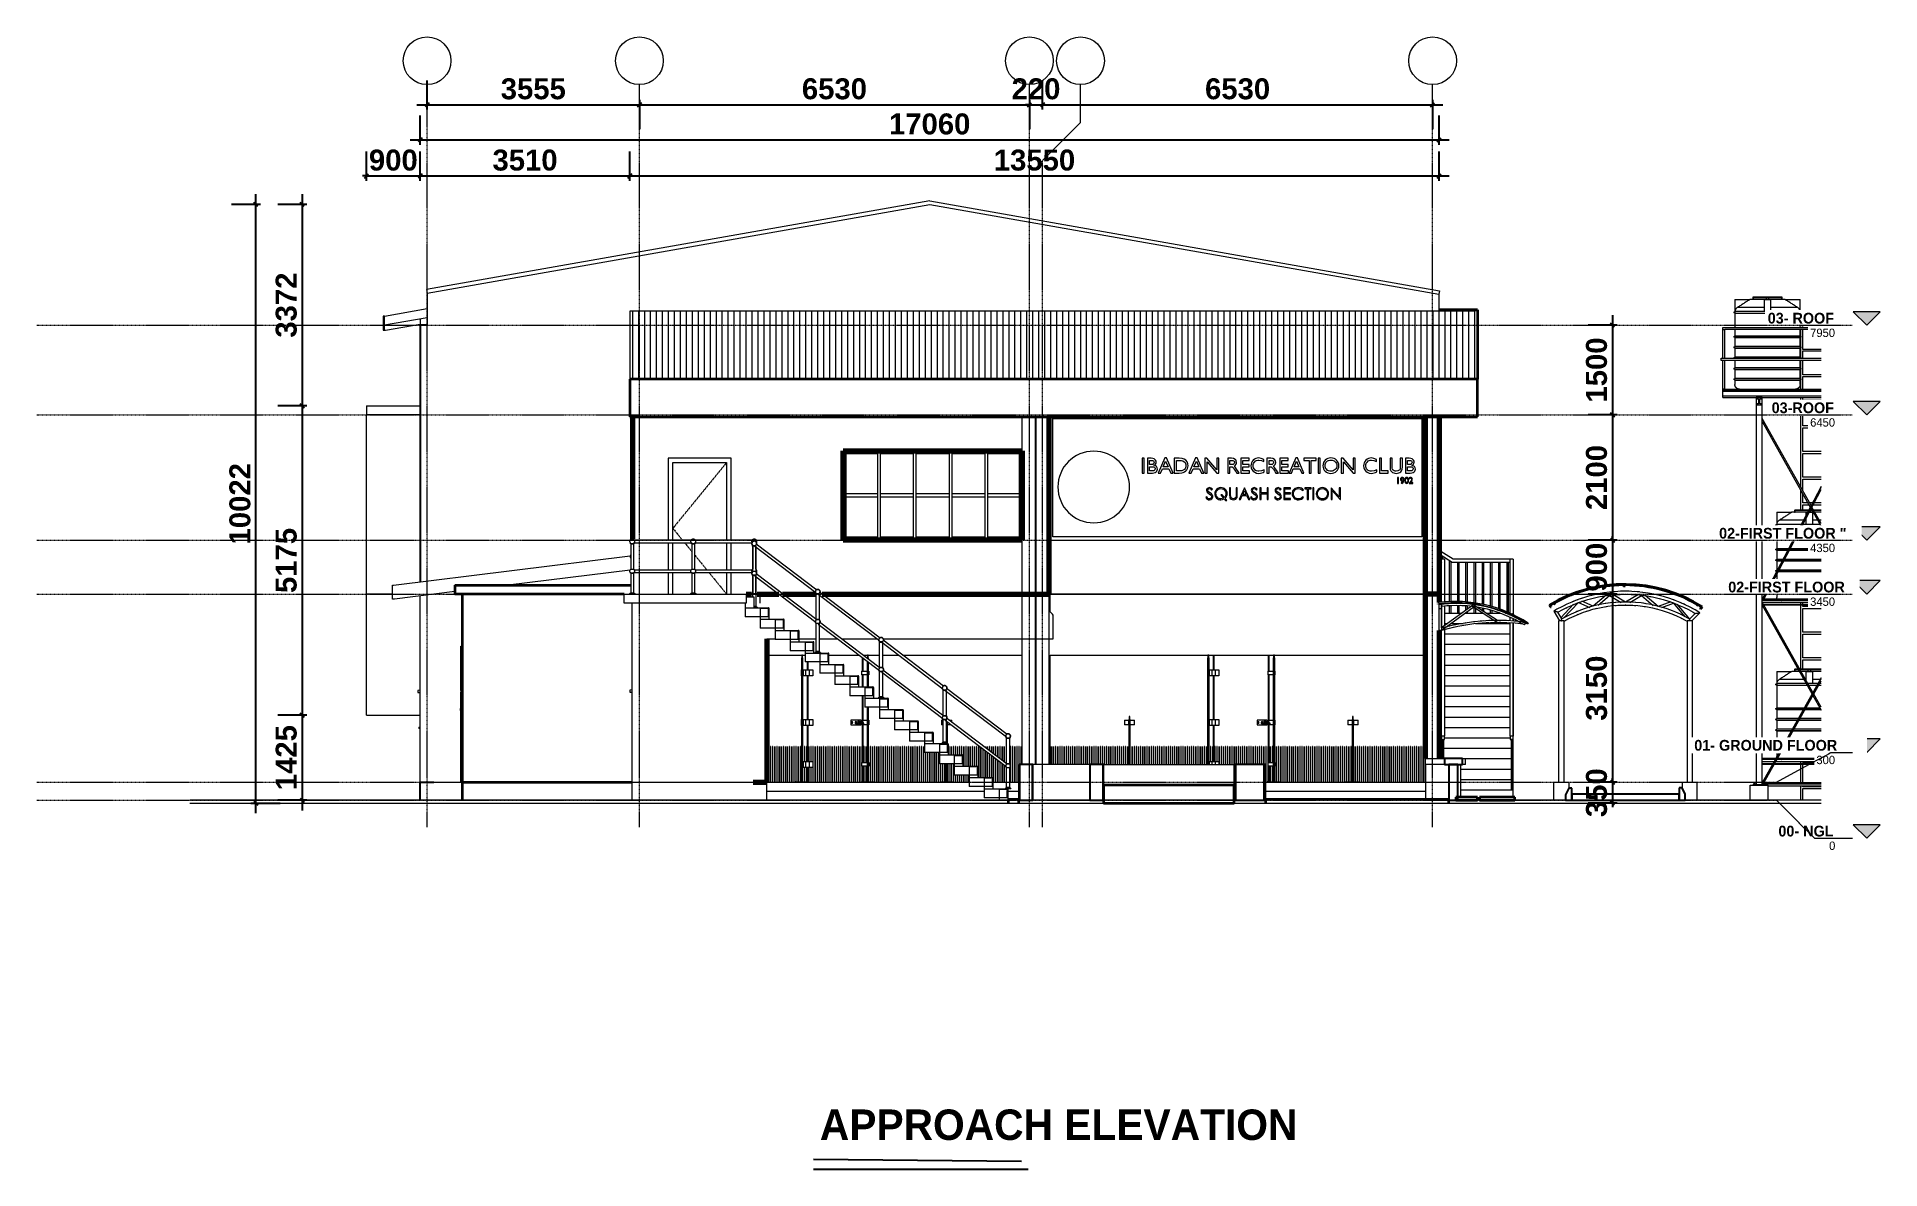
# Model space of a CAD drawing. Header units: inches. Extents: x 22 to 382261, y 22 to 371281.
# Drawn here: x 151585 to 182446, y 134116 to 153066 of the extents above; entities that cross this region are included whole.
import ezdxf

# ---------------------------------------------------------------- set-up
doc = ezdxf.new("R2010")
doc.units = ezdxf.units.IN
doc.header["$MEASUREMENT"] = 0
doc.linetypes.add('Centre', pattern=[31.75, 6.35, -4.7625, 15.875, -4.7625])
doc.linetypes.add('Grid Line 1_2_', pattern=[22.225, 12.7, -3.175, 3.175, -3.175])
for name, color, linetype, lineweight in [('A-ANNO-DIMS', 211, 'Continuous', 9), ('A-AREA', 32, 'Continuous', 9), ('A-DETL-GENF', 92, 'Continuous', 9), ('A-DETL-THIN', 151, 'Continuous', 9), ('A-DOOR', 31, 'Continuous', 9), ('A-DOOR-FRAM', 31, 'Continuous', 9), ('A-FLOR', 192, 'Continuous', 9), ('A-FLOR-HRAL', 11, 'Continuous', 9), ('A-FLOR-LEVL', 51, 'Continuous', 9), ('A-GENM', 13, 'Continuous', 9), ('A-GLAZ', 151, 'Continuous', 9), ('A-GLAZ-CWMG', 51, 'Continuous', 9), ('A-ROOF', 132, 'Continuous', 9), ('A-ROOF-OTLN', 132, 'Continuous', 9), ('A-ROOF-PATT', 132, 'Continuous', 9), ('A-WALL', 113, 'Continuous', 9), ('G-ANNO-TEXT', 231, 'Continuous', 9), ('I-WALL', 2, 'Continuous', 9), ('P-PIPE', 3, 'Continuous', 9), ('Q-CASE', 31, 'Continuous', 9), ('S-GRID', 1, 'Continuous', 9), ('S-GRID-IDEN', 1, 'Continuous', 9), ('S-STRS', 31, 'Continuous', 9)]:
    doc.layers.add(name, color=color, linetype=linetype, lineweight=lineweight)
doc.styles.add('Arial_B', font='arialbd.ttf', dxfattribs={"height": 350.793651})
doc.styles.add('Century Gothic', font='GOTHIC.TTF', dxfattribs={"height": 255})
doc.styles.add('Century Gothic_B', font='GOTHICB.TTF', dxfattribs={"height": 510})
doc.dimstyles.new('2', dxfattribs={"dimscale": 304.8, "dimtxt": 346.888196, "dimasz": 0.221354, "dimexe": 1.338583, "dimexo": 0.0625, "dimgap": 0.278871, "dimtad": 1, "dimdec": 0, "dimzin": 0, "dimdsep": 46, "dimtxsty": 'Arial_B', "dimblk1": 'OBLIQUE', "dimblk2": 'OBLIQUE', "dimsah": 1, "dimcen": 0.09, "dimdle": 0.557743, "dimazin": 0, "dimtfac": 1, "dimtdec": 4, "dimtix": 1, "dimtmove": 0, "dimatfit": 3, "dimfxl": 0.557743, "dimfxlon": 1, "dimtvp": 1, "dimtolj": 1, "dimtzin": 0, "dimarcsym": 2})

msp = doc.modelspace()

# ---------------------------------------------------------------- texts
at = {"layer": 'G-ANNO-TEXT', "color": 7, "insert": (164694.3, 135114.1), "char_height": 510, "width": 8395.272, "attachment_point": 1, "style": 'Century Gothic_B'}
msp.add_mtext('APPROACH ELEVATION', dxfattribs=at)

# ---------------------------------------------------------------- blocks, each defined once
blk = doc.blocks.new('Walls 1 - Walls 1-356110-Approach Elevation')
at = {"layer": 'A-WALL'}
for p, q in [((-2158, 600), (-2158, 6417)), ((-1938, 600), (-1938, 6417)), ((-1928, 600), (-1928, 6417)), ((-1708, 600), (-1708, 6417)), ((-1693, 3450), (-1708, 3450)), ((-1693, 3155), (-1693, 3450)), ((-1650, 3112), (-1693, 3155)), ((-1638, 2700), (-1638, 3083)), ((-1708, 2700), (-1638, 2700))]:
    blk.add_line(p, q, dxfattribs=at)
blk.add_arc((-1678, 3083), 40, 0, 45, dxfattribs=at)
blk = doc.blocks.new('M_Single-Flush - d02  toilet 750 by 2100-458073-Approach Elevation')
at = {"layer": 'A-DOOR-FRAM'}
for p, q in [((-6433, 2476), (-6408, 2476)), ((-6408, 2476), (-6408, 300)), ((-6408, 300), (-6433, 300))]:
    blk.add_line(p, q, dxfattribs=at)
blk = doc.blocks.new('Dbl Plain - 1500 by 900-492825-Approach Elevation')
at = {"layer": 'A-GLAZ'}
for p, q in [((-11533, 1539), (-11571, 1534)), ((-11571, 1534), (-11571, 1500)), ((-11571, 1500), (-11533, 1500))]:
    blk.add_line(p, q, dxfattribs=at)
blk = doc.blocks.new('Windows_Sgl_Plain - 600 by 600-438116-Approach Elevation')
at = {"layer": 'A-GLAZ'}
for p, q in [((-8688, 1849), (-8726, 1844)), ((-8726, 1844), (-8726, 1810)), ((-8726, 1810), (-8688, 1810))]:
    blk.add_line(p, q, dxfattribs=at)
blk = doc.blocks.new('Windows_Sgl_Plain - 750 by 600-492824-Approach Elevation')
at = {"layer": 'A-GLAZ'}
for p, q in [((-11558, 1835), (-11533, 1835)), ((-11558, 1835), (-11558, 1810)), ((-11533, 1810), (-11558, 1810))]:
    blk.add_line(p, q, dxfattribs=at)
blk = doc.blocks.new('Railing - 950mm High Post-464051-Approach Elevation')
at = {"layer": 'A-FLOR-HRAL'}
for p, q in [((-5608, 3453), (-5608, 3452)), ((-5608, 3453), (-5603, 3453)), ((-5608, 3453), (-5603, 3453)), ((-5608, 3452), (-5607, 3452)), ((-5608, 3452), (-5607, 3452))]:
    blk.add_line(p, q, dxfattribs=at)
at = {"layer": 'A-FLOR-HRAL', "flags": 128}
for points in [[(-5611, 3463), (-5612, 3464), (-5614, 3465), (-5614, 3466), (-5615, 3468), (-5616, 3469), (-5617, 3470), (-5618, 3472), (-5618, 3473), (-5619, 3474), (-5620, 3476), (-5620, 3477), (-5621, 3479), (-5621, 3480), (-5621, 3482), (-5622, 3483), (-5622, 3485)], [(-5610, 3457), (-5610, 3457), (-5610, 3457), (-5610, 3457), (-5610, 3458), (-5610, 3458), (-5610, 3458), (-5610, 3458), (-5610, 3459), (-5610, 3459), (-5610, 3459), (-5610, 3459), (-5610, 3459), (-5610, 3460), (-5610, 3460), (-5610, 3460), (-5610, 3460), (-5610, 3460), (-5610, 3461), (-5610, 3461), (-5610, 3461), (-5610, 3461), (-5611, 3462), (-5611, 3462), (-5611, 3462), (-5611, 3462), (-5611, 3462), (-5611, 3462), (-5611, 3463), (-5611, 3463)], [(-5608, 3453), (-5608, 3453), (-5608, 3453), (-5609, 3453), (-5609, 3453), (-5609, 3453), (-5609, 3453), (-5609, 3453), (-5609, 3454), (-5609, 3454), (-5609, 3454), (-5609, 3454), (-5609, 3454), (-5609, 3454), (-5610, 3454), (-5610, 3454), (-5610, 3454), (-5610, 3454), (-5610, 3454), (-5610, 3454), (-5610, 3454), (-5610, 3454), (-5610, 3454), (-5610, 3455), (-5610, 3455), (-5610, 3455), (-5610, 3455), (-5610, 3455), (-5610, 3455), (-5610, 3455), (-5610, 3455), (-5610, 3455), (-5611, 3455), (-5611, 3455), (-5611, 3456), (-5611, 3456), (-5611, 3456), (-5611, 3456), (-5611, 3456), (-5611, 3456), (-5611, 3456), (-5611, 3456), (-5611, 3456), (-5610, 3456), (-5610, 3457), (-5610, 3457), (-5610, 3457), (-5610, 3457)], [(-5608, 3447), (-5608, 3447), (-5608, 3447), (-5609, 3447), (-5609, 3447), (-5609, 3447), (-5609, 3447), (-5609, 3447), (-5609, 3447), (-5609, 3447), (-5609, 3447), (-5609, 3448), (-5609, 3448), (-5609, 3448), (-5609, 3448), (-5609, 3448), (-5610, 3448), (-5610, 3448), (-5610, 3448), (-5610, 3448), (-5610, 3448), (-5610, 3448), (-5610, 3448), (-5610, 3449), (-5610, 3449), (-5610, 3449), (-5610, 3449), (-5610, 3449), (-5610, 3449), (-5610, 3449), (-5610, 3449), (-5610, 3449), (-5610, 3449), (-5610, 3449), (-5610, 3450), (-5610, 3450), (-5610, 3450), (-5610, 3450), (-5610, 3450), (-5610, 3450), (-5610, 3450), (-5610, 3450), (-5610, 3450), (-5610, 3450), (-5610, 3451), (-5610, 3451), (-5610, 3451), (-5610, 3451), (-5610, 3451), (-5610, 3451), (-5609, 3451), (-5609, 3451), (-5609, 3451), (-5609, 3451), (-5609, 3451), (-5609, 3451), (-5609, 3451), (-5609, 3452), (-5609, 3452), (-5609, 3452), (-5609, 3452), (-5609, 3452), (-5608, 3452), (-5608, 3452), (-5608, 3452), (-5608, 3452)], [(-5604, 3522), (-5603, 3523), (-5602, 3524), (-5600, 3525), (-5599, 3525), (-5597, 3526), (-5596, 3527), (-5595, 3527), (-5593, 3527), (-5592, 3528), (-5590, 3528), (-5588, 3528)], [(-5587, 3529), (-5585, 3529), (-5584, 3529)], [(-5583, 3529), (-5582, 3529), (-5580, 3529), (-5578, 3528), (-5577, 3528), (-5575, 3528), (-5574, 3528), (-5572, 3527), (-5571, 3527), (-5569, 3526), (-5568, 3526), (-5567, 3525), (-5565, 3524), (-5564, 3524), (-5562, 3523), (-5561, 3522), (-5560, 3521), (-5559, 3520), (-5557, 3519), (-5556, 3518), (-5555, 3517), (-5554, 3516), (-5553, 3515), (-5552, 3513), (-5551, 3512), (-5550, 3511), (-5549, 3509), (-5549, 3508), (-5548, 3507), (-5547, 3505), (-5547, 3504), (-5546, 3502), (-5546, 3501), (-5545, 3499), (-5545, 3498)], [(-5545, 3496), (-5544, 3495), (-5544, 3493), (-5544, 3492), (-5544, 3490), (-5544, 3489), (-5544, 3487), (-5544, 3485), (-5545, 3484), (-5545, 3482), (-5545, 3481), (-5546, 3479), (-5546, 3478)], [(-5619, 2974), (-5619, 2975), (-5620, 2976), (-5620, 2978), (-5621, 2979), (-5621, 2981), (-5622, 2982), (-5622, 2984)], [(-5608, 2960), (-5609, 2961), (-5611, 2962), (-5612, 2963), (-5613, 2964), (-5614, 2965), (-5615, 2967), (-5616, 2968), (-5616, 2969), (-5617, 2970), (-5618, 2972), (-5619, 2973)], [(-5608, 2955), (-5608, 2955), (-5608, 2955), (-5609, 2955), (-5609, 2955), (-5609, 2955), (-5609, 2955), (-5609, 2955), (-5609, 2955), (-5609, 2955), (-5609, 2955), (-5609, 2955), (-5609, 2956), (-5609, 2956), (-5609, 2956), (-5609, 2956), (-5610, 2956), (-5610, 2956), (-5610, 2956), (-5610, 2956), (-5610, 2956), (-5610, 2956), (-5610, 2956), (-5610, 2956), (-5610, 2957), (-5610, 2957), (-5610, 2957), (-5610, 2957), (-5610, 2957), (-5610, 2957), (-5610, 2957), (-5610, 2957), (-5610, 2957), (-5610, 2957), (-5610, 2958), (-5610, 2958), (-5610, 2958), (-5610, 2958), (-5610, 2958), (-5610, 2958), (-5610, 2958), (-5610, 2958), (-5610, 2958), (-5610, 2958), (-5610, 2958), (-5610, 2959), (-5610, 2959), (-5610, 2959), (-5610, 2959), (-5610, 2959), (-5609, 2959), (-5609, 2959), (-5609, 2959), (-5609, 2959), (-5609, 2959), (-5609, 2959), (-5609, 2959), (-5609, 2959), (-5609, 2959), (-5609, 2960), (-5609, 2960), (-5609, 2960), (-5608, 2960), (-5608, 2960)], [(-5608, 3024), (-5608, 3024), (-5608, 3024), (-5608, 3025)], [(-5558, 3025), (-5558, 3024), (-5558, 3024), (-5558, 3024), (-5558, 3024), (-5558, 3024), (-5558, 3024), (-5558, 3024), (-5557, 3024), (-5557, 3024), (-5557, 3024), (-5557, 3024), (-5557, 3024), (-5557, 3024), (-5557, 3024), (-5557, 3024), (-5557, 3024), (-5557, 3024), (-5557, 3023), (-5557, 3023), (-5557, 3023), (-5557, 3023), (-5557, 3023), (-5557, 3023), (-5556, 3023), (-5556, 3023), (-5556, 3023), (-5556, 3023), (-5556, 3023), (-5556, 3022), (-5556, 3022), (-5556, 3022), (-5556, 3022), (-5556, 3022), (-5556, 3022), (-5556, 3022), (-5556, 3022), (-5556, 3022), (-5556, 3022), (-5556, 3021), (-5556, 3021), (-5556, 3021), (-5557, 3021), (-5557, 3021), (-5557, 3021), (-5557, 3021), (-5557, 3021), (-5557, 3021), (-5557, 3021), (-5557, 3021), (-5557, 3020), (-5557, 3020), (-5557, 3020), (-5557, 3020), (-5557, 3020), (-5557, 3020), (-5557, 3020), (-5557, 3020), (-5558, 3020), (-5558, 3020), (-5558, 3020), (-5558, 3020), (-5558, 3020), (-5558, 3020)], [(-5558, 3020), (-5557, 3019), (-5556, 3018), (-5555, 3016), (-5554, 3015), (-5553, 3014), (-5552, 3013), (-5551, 3012), (-5550, 3010), (-5549, 3009), (-5548, 3008), (-5548, 3006), (-5547, 3005), (-5547, 3003), (-5546, 3002), (-5546, 3000), (-5545, 2999), (-5545, 2997), (-5545, 2996), (-5544, 2994), (-5544, 2993), (-5544, 2991), (-5544, 2990), (-5544, 2988), (-5544, 2986), (-5544, 2985), (-5545, 2983), (-5545, 2982), (-5545, 2980), (-5546, 2979), (-5546, 2977)], [(-5626, 2471), (-5624, 2471), (-5623, 2471), (-5622, 2471), (-5621, 2471), (-5620, 2472), (-5618, 2472), (-5617, 2472), (-5616, 2473), (-5615, 2473), (-5614, 2473)], [(-5609, 2477), (-5609, 2477), (-5609, 2477), (-5610, 2477), (-5610, 2477), (-5610, 2477), (-5610, 2477), (-5610, 2477), (-5611, 2478), (-5611, 2478), (-5611, 2478), (-5611, 2478), (-5611, 2478), (-5611, 2479), (-5611, 2479), (-5611, 2479), (-5611, 2479), (-5612, 2479), (-5612, 2479), (-5612, 2480), (-5612, 2480), (-5612, 2480), (-5612, 2480), (-5612, 2481), (-5612, 2481), (-5612, 2481), (-5612, 2481), (-5612, 2481), (-5612, 2482), (-5612, 2482), (-5612, 2482), (-5612, 2482), (-5612, 2482), (-5612, 2483), (-5612, 2483), (-5612, 2483), (-5612, 2483), (-5612, 2483), (-5611, 2484), (-5611, 2484), (-5611, 2484), (-5611, 2484), (-5611, 2484), (-5611, 2485), (-5611, 2485), (-5611, 2485), (-5611, 2485), (-5610, 2485), (-5610, 2485), (-5610, 2486), (-5610, 2486), (-5610, 2486), (-5610, 2486), (-5609, 2486), (-5609, 2486), (-5609, 2486), (-5609, 2486), (-5609, 2486), (-5608, 2487), (-5608, 2487)], [(-5558, 2487), (-5558, 2486), (-5558, 2486), (-5558, 2486), (-5557, 2486), (-5557, 2486), (-5557, 2486), (-5557, 2486), (-5557, 2486), (-5556, 2486), (-5556, 2486), (-5556, 2485), (-5556, 2485), (-5556, 2485), (-5556, 2485), (-5556, 2485), (-5555, 2485), (-5555, 2484), (-5555, 2484), (-5555, 2484), (-5555, 2484), (-5555, 2484), (-5555, 2483), (-5555, 2483), (-5555, 2483), (-5555, 2483), (-5555, 2483), (-5554, 2482), (-5554, 2482), (-5554, 2482), (-5554, 2482), (-5554, 2482), (-5554, 2481), (-5554, 2481), (-5554, 2481), (-5554, 2481), (-5554, 2480), (-5555, 2480), (-5555, 2480), (-5555, 2480), (-5555, 2480), (-5555, 2479), (-5555, 2479), (-5555, 2479), (-5555, 2479), (-5555, 2479), (-5555, 2478), (-5555, 2478), (-5556, 2478), (-5556, 2478), (-5556, 2478), (-5556, 2478), (-5556, 2477), (-5556, 2477), (-5556, 2477), (-5557, 2477), (-5557, 2477), (-5557, 2477), (-5557, 2477), (-5557, 2477)], [(-5558, 2476), (-5557, 2476), (-5556, 2475), (-5555, 2474), (-5554, 2474), (-5553, 2473), (-5551, 2473), (-5550, 2472), (-5549, 2472), (-5548, 2472), (-5547, 2472), (-5545, 2471), (-5544, 2471), (-5543, 2471), (-5542, 2471)]]:
    blk.add_lwpolyline(points, dxfattribs=at)
blk = doc.blocks.new('Railing - 950mm High Post-464049-Approach Elevation')
at = {"layer": 'A-FLOR-HRAL'}
for p, q in [((-4546, 2648), (-4546, 2647)), ((-4546, 2648), (-4541, 2648)), ((-4546, 2648), (-4541, 2648)), ((-4546, 2647), (-4545, 2647)), ((-4546, 2647), (-4545, 2647))]:
    blk.add_line(p, q, dxfattribs=at)
at = {"layer": 'A-FLOR-HRAL', "flags": 128}
for points in [[(-4549, 2657), (-4550, 2659), (-4551, 2660), (-4552, 2661), (-4553, 2662), (-4554, 2664), (-4555, 2665), (-4555, 2666), (-4556, 2668), (-4557, 2669), (-4557, 2671), (-4558, 2672), (-4558, 2674), (-4559, 2675), (-4559, 2677), (-4559, 2678)], [(-4548, 2652), (-4548, 2652), (-4548, 2652), (-4548, 2652), (-4548, 2652), (-4548, 2653), (-4548, 2653), (-4547, 2653), (-4547, 2653), (-4547, 2654), (-4547, 2654), (-4547, 2654), (-4547, 2654), (-4547, 2654), (-4548, 2655), (-4548, 2655), (-4548, 2655), (-4548, 2655), (-4548, 2655), (-4548, 2656), (-4548, 2656), (-4548, 2656), (-4548, 2656), (-4548, 2656), (-4548, 2657), (-4548, 2657), (-4549, 2657), (-4549, 2657), (-4549, 2657), (-4549, 2657)], [(-4546, 2648), (-4546, 2648), (-4546, 2648), (-4546, 2648), (-4546, 2648), (-4546, 2648), (-4546, 2648), (-4546, 2648), (-4547, 2648), (-4547, 2648), (-4547, 2648), (-4547, 2648), (-4547, 2648), (-4547, 2649), (-4547, 2649), (-4547, 2649), (-4547, 2649), (-4547, 2649), (-4547, 2649), (-4547, 2649), (-4548, 2649), (-4548, 2649), (-4548, 2649), (-4548, 2649), (-4548, 2649), (-4548, 2649), (-4548, 2650), (-4548, 2650), (-4548, 2650), (-4548, 2650), (-4548, 2650), (-4548, 2650), (-4548, 2650), (-4548, 2650), (-4548, 2650), (-4548, 2650), (-4548, 2651), (-4548, 2651), (-4548, 2651), (-4548, 2651), (-4548, 2651), (-4548, 2651), (-4548, 2651), (-4548, 2651), (-4548, 2651), (-4548, 2651), (-4548, 2652), (-4548, 2652)], [(-4546, 2642), (-4546, 2642), (-4546, 2642), (-4546, 2642), (-4546, 2642), (-4546, 2642), (-4546, 2642), (-4546, 2642), (-4546, 2642), (-4547, 2642), (-4547, 2642), (-4547, 2642), (-4547, 2642), (-4547, 2642), (-4547, 2642), (-4547, 2643), (-4547, 2643), (-4547, 2643), (-4547, 2643), (-4547, 2643), (-4547, 2643), (-4547, 2643), (-4547, 2643), (-4547, 2643), (-4547, 2643), (-4547, 2643), (-4547, 2644), (-4548, 2644), (-4548, 2644), (-4548, 2644), (-4548, 2644), (-4548, 2644), (-4548, 2644), (-4548, 2644), (-4548, 2644), (-4548, 2644), (-4548, 2645), (-4548, 2645), (-4548, 2645), (-4547, 2645), (-4547, 2645), (-4547, 2645), (-4547, 2645), (-4547, 2645), (-4547, 2645), (-4547, 2645), (-4547, 2645), (-4547, 2646), (-4547, 2646), (-4547, 2646), (-4547, 2646), (-4547, 2646), (-4547, 2646), (-4547, 2646), (-4547, 2646), (-4547, 2646), (-4547, 2646), (-4546, 2646), (-4546, 2646), (-4546, 2646), (-4546, 2646), (-4546, 2646), (-4546, 2646), (-4546, 2647), (-4546, 2647), (-4546, 2647)], [(-4542, 2717), (-4541, 2718), (-4539, 2719), (-4538, 2720), (-4536, 2720), (-4535, 2721), (-4534, 2721), (-4532, 2722), (-4531, 2722), (-4529, 2723), (-4527, 2723), (-4526, 2723), (-4524, 2723), (-4523, 2723), (-4521, 2723)], [(-4521, 2723), (-4519, 2723), (-4518, 2723), (-4516, 2723), (-4514, 2723), (-4513, 2723), (-4511, 2722), (-4510, 2722), (-4508, 2722), (-4507, 2721), (-4505, 2720), (-4504, 2720), (-4503, 2719), (-4501, 2718), (-4500, 2718), (-4499, 2717), (-4497, 2716), (-4496, 2715), (-4495, 2714), (-4494, 2713), (-4493, 2712), (-4492, 2711), (-4491, 2709), (-4490, 2708), (-4489, 2707), (-4488, 2706), (-4487, 2704), (-4486, 2703), (-4486, 2701), (-4485, 2700), (-4484, 2699), (-4484, 2697), (-4483, 2696), (-4483, 2694), (-4482, 2693), (-4482, 2691), (-4482, 2690), (-4482, 2688), (-4482, 2686), (-4482, 2685), (-4482, 2683), (-4482, 2682), (-4482, 2680), (-4482, 2679), (-4482, 2677), (-4483, 2676), (-4483, 2674), (-4483, 2673)], [(-4546, 2154), (-4547, 2156), (-4548, 2157), (-4549, 2158), (-4550, 2159), (-4551, 2160), (-4552, 2161), (-4553, 2163), (-4554, 2164), (-4555, 2165), (-4555, 2167), (-4556, 2168), (-4557, 2169), (-4557, 2171), (-4558, 2172), (-4558, 2174), (-4559, 2175), (-4559, 2177), (-4559, 2178)], [(-4546, 2219), (-4546, 2219), (-4546, 2219), (-4546, 2219)], [(-4496, 2219), (-4496, 2219), (-4495, 2219), (-4495, 2219), (-4495, 2219), (-4495, 2219), (-4495, 2219), (-4495, 2219), (-4495, 2219), (-4495, 2219), (-4495, 2219), (-4495, 2219), (-4495, 2219), (-4495, 2219), (-4494, 2219), (-4494, 2218), (-4494, 2218), (-4494, 2218), (-4494, 2218), (-4494, 2218), (-4494, 2218), (-4494, 2218), (-4494, 2218), (-4494, 2218), (-4494, 2218), (-4494, 2218), (-4494, 2217), (-4494, 2217), (-4494, 2217), (-4494, 2217), (-4494, 2217), (-4494, 2217), (-4494, 2217), (-4494, 2217), (-4494, 2217), (-4494, 2217), (-4494, 2216), (-4494, 2216), (-4494, 2216), (-4494, 2216), (-4494, 2216), (-4494, 2216), (-4494, 2216), (-4494, 2216), (-4494, 2216), (-4494, 2216), (-4494, 2216), (-4494, 2215), (-4494, 2215), (-4494, 2215), (-4494, 2215), (-4495, 2215), (-4495, 2215), (-4495, 2215), (-4495, 2215), (-4495, 2215), (-4495, 2215), (-4495, 2215), (-4495, 2215), (-4495, 2215), (-4495, 2215), (-4495, 2215), (-4495, 2215), (-4495, 2214)], [(-4496, 2214), (-4494, 2213), (-4493, 2212), (-4492, 2211), (-4491, 2210), (-4490, 2209), (-4489, 2208), (-4488, 2206), (-4487, 2205), (-4487, 2204), (-4486, 2202), (-4485, 2201), (-4485, 2199), (-4484, 2198), (-4484, 2197), (-4483, 2195), (-4483, 2194), (-4482, 2192), (-4482, 2191), (-4482, 2189), (-4482, 2187), (-4482, 2186), (-4482, 2184), (-4482, 2183), (-4482, 2181), (-4482, 2180), (-4482, 2178), (-4482, 2177), (-4483, 2175), (-4483, 2174), (-4484, 2172)], [(-4546, 2150), (-4546, 2150), (-4546, 2150), (-4546, 2150), (-4546, 2150), (-4546, 2150), (-4546, 2150), (-4546, 2150), (-4546, 2150), (-4547, 2150), (-4547, 2150), (-4547, 2150), (-4547, 2150), (-4547, 2150), (-4547, 2150), (-4547, 2150), (-4547, 2151), (-4547, 2151), (-4547, 2151), (-4547, 2151), (-4547, 2151), (-4547, 2151), (-4547, 2151), (-4547, 2151), (-4547, 2151), (-4547, 2151), (-4547, 2151), (-4548, 2152), (-4548, 2152), (-4548, 2152), (-4548, 2152), (-4548, 2152), (-4548, 2152), (-4548, 2152), (-4548, 2152), (-4548, 2152), (-4548, 2152), (-4548, 2153), (-4548, 2153), (-4547, 2153), (-4547, 2153), (-4547, 2153), (-4547, 2153), (-4547, 2153), (-4547, 2153), (-4547, 2153), (-4547, 2153), (-4547, 2153), (-4547, 2154), (-4547, 2154), (-4547, 2154), (-4547, 2154), (-4547, 2154), (-4547, 2154), (-4547, 2154), (-4547, 2154), (-4547, 2154), (-4546, 2154), (-4546, 2154), (-4546, 2154), (-4546, 2154), (-4546, 2154), (-4546, 2154), (-4546, 2154)], [(-4563, 1713), (-4562, 1713), (-4561, 1713), (-4559, 1713), (-4558, 1713), (-4557, 1714), (-4556, 1714), (-4555, 1714), (-4553, 1715), (-4552, 1715), (-4551, 1716)], [(-4547, 1719), (-4547, 1719), (-4547, 1719), (-4547, 1719), (-4547, 1719), (-4548, 1719), (-4548, 1719), (-4548, 1720), (-4548, 1720), (-4548, 1720), (-4548, 1720), (-4548, 1720), (-4549, 1720), (-4549, 1721), (-4549, 1721), (-4549, 1721), (-4549, 1721), (-4549, 1721), (-4549, 1722), (-4549, 1722), (-4549, 1722), (-4549, 1722), (-4549, 1722), (-4549, 1723), (-4549, 1723), (-4549, 1723), (-4550, 1723), (-4550, 1723), (-4550, 1724), (-4549, 1724), (-4549, 1724), (-4549, 1724), (-4549, 1725), (-4549, 1725), (-4549, 1725), (-4549, 1725), (-4549, 1725), (-4549, 1726), (-4549, 1726), (-4549, 1726), (-4549, 1726), (-4549, 1726), (-4549, 1727), (-4548, 1727), (-4548, 1727), (-4548, 1727), (-4548, 1727), (-4548, 1727), (-4548, 1728), (-4548, 1728), (-4547, 1728), (-4547, 1728), (-4547, 1728), (-4547, 1728), (-4547, 1728), (-4546, 1728), (-4546, 1728), (-4546, 1729), (-4546, 1729), (-4546, 1729)], [(-4496, 1729), (-4495, 1729), (-4495, 1729), (-4495, 1728), (-4495, 1728), (-4495, 1728), (-4494, 1728), (-4494, 1728), (-4494, 1728), (-4494, 1728), (-4494, 1728), (-4494, 1727), (-4493, 1727), (-4493, 1727), (-4493, 1727), (-4493, 1727), (-4493, 1727), (-4493, 1726), (-4493, 1726), (-4493, 1726), (-4492, 1726), (-4492, 1726), (-4492, 1726), (-4492, 1725), (-4492, 1725), (-4492, 1725), (-4492, 1725), (-4492, 1724), (-4492, 1724), (-4492, 1724), (-4492, 1724), (-4492, 1724), (-4492, 1723), (-4492, 1723), (-4492, 1723), (-4492, 1723), (-4492, 1723), (-4492, 1722), (-4492, 1722), (-4492, 1722), (-4492, 1722), (-4492, 1721), (-4492, 1721), (-4492, 1721), (-4493, 1721), (-4493, 1721), (-4493, 1721), (-4493, 1720), (-4493, 1720), (-4493, 1720), (-4493, 1720), (-4493, 1720), (-4494, 1720), (-4494, 1719), (-4494, 1719), (-4494, 1719), (-4494, 1719), (-4494, 1719), (-4495, 1719), (-4495, 1719)], [(-4496, 1718), (-4495, 1718), (-4493, 1717), (-4492, 1716), (-4491, 1716), (-4490, 1715), (-4489, 1715), (-4488, 1715), (-4487, 1714), (-4485, 1714), (-4484, 1714), (-4483, 1713), (-4482, 1713), (-4480, 1713), (-4479, 1713)]]:
    blk.add_lwpolyline(points, dxfattribs=at)
blk = doc.blocks.new('Railing - 950mm High Post-464047-Approach Elevation')
at = {"layer": 'A-FLOR-HRAL'}
for p, q in [((-3483, 1843), (-3483, 1841)), ((-3483, 1843), (-3478, 1843)), ((-3483, 1843), (-3478, 1843)), ((-3483, 1841), (-3482, 1841)), ((-3483, 1841), (-3482, 1841))]:
    blk.add_line(p, q, dxfattribs=at)
at = {"layer": 'A-FLOR-HRAL', "flags": 128}
for points in [[(-3496, 1868), (-3496, 1870), (-3496, 1871), (-3497, 1873)], [(-3486, 1852), (-3487, 1853), (-3489, 1855), (-3489, 1856), (-3490, 1857), (-3491, 1858), (-3492, 1860), (-3493, 1861), (-3493, 1862), (-3494, 1864), (-3495, 1865), (-3495, 1867), (-3496, 1868)], [(-3485, 1846), (-3485, 1847), (-3485, 1847), (-3485, 1847), (-3485, 1847), (-3485, 1847), (-3485, 1848), (-3485, 1848), (-3485, 1848), (-3485, 1848), (-3485, 1848), (-3485, 1849), (-3485, 1849), (-3485, 1849), (-3485, 1849), (-3485, 1850), (-3485, 1850), (-3485, 1850), (-3485, 1850), (-3485, 1850), (-3485, 1851), (-3485, 1851), (-3486, 1851), (-3486, 1851), (-3486, 1851), (-3486, 1852), (-3486, 1852), (-3486, 1852), (-3486, 1852), (-3486, 1852)], [(-3479, 1912), (-3478, 1913), (-3477, 1914), (-3475, 1914), (-3474, 1915), (-3472, 1916), (-3471, 1916), (-3470, 1917), (-3468, 1917), (-3467, 1917), (-3465, 1918), (-3463, 1918), (-3462, 1918), (-3460, 1918), (-3459, 1918)], [(-3458, 1918), (-3457, 1918), (-3455, 1918), (-3453, 1918), (-3452, 1918), (-3450, 1917), (-3449, 1917), (-3447, 1917), (-3446, 1916), (-3444, 1916), (-3443, 1915), (-3442, 1915), (-3440, 1914), (-3439, 1913), (-3437, 1912), (-3436, 1911), (-3435, 1910), (-3434, 1910), (-3432, 1909), (-3431, 1907), (-3430, 1906), (-3429, 1905), (-3428, 1904), (-3427, 1903), (-3426, 1902), (-3425, 1900), (-3424, 1899), (-3424, 1898), (-3423, 1896), (-3422, 1895), (-3422, 1893), (-3421, 1892), (-3421, 1890), (-3420, 1889), (-3420, 1887), (-3420, 1886), (-3419, 1884), (-3419, 1883), (-3419, 1881), (-3419, 1880), (-3419, 1878), (-3419, 1876), (-3419, 1875), (-3420, 1873), (-3420, 1872), (-3420, 1870), (-3421, 1869), (-3421, 1868)], [(-3483, 1843), (-3483, 1843), (-3483, 1843), (-3484, 1843), (-3484, 1843), (-3484, 1843), (-3484, 1843), (-3484, 1843), (-3484, 1843), (-3484, 1843), (-3484, 1843), (-3484, 1843), (-3484, 1843), (-3484, 1843), (-3485, 1843), (-3485, 1843), (-3485, 1843), (-3485, 1843), (-3485, 1844), (-3485, 1844), (-3485, 1844), (-3485, 1844), (-3485, 1844), (-3485, 1844), (-3485, 1844), (-3485, 1844), (-3485, 1844), (-3485, 1844), (-3485, 1844), (-3485, 1845), (-3485, 1845), (-3485, 1845), (-3486, 1845), (-3486, 1845), (-3486, 1845), (-3486, 1845), (-3486, 1845), (-3486, 1845), (-3486, 1845), (-3486, 1846), (-3486, 1846), (-3486, 1846), (-3486, 1846), (-3485, 1846), (-3485, 1846), (-3485, 1846), (-3485, 1846), (-3485, 1846)], [(-3483, 1836), (-3483, 1837), (-3483, 1837), (-3484, 1837), (-3484, 1837), (-3484, 1837), (-3484, 1837), (-3484, 1837), (-3484, 1837), (-3484, 1837), (-3484, 1837), (-3484, 1837), (-3484, 1837), (-3484, 1837), (-3484, 1837), (-3484, 1837), (-3485, 1837), (-3485, 1837), (-3485, 1838), (-3485, 1838), (-3485, 1838), (-3485, 1838), (-3485, 1838), (-3485, 1838), (-3485, 1838), (-3485, 1838), (-3485, 1838), (-3485, 1838), (-3485, 1838), (-3485, 1839), (-3485, 1839), (-3485, 1839), (-3485, 1839), (-3485, 1839), (-3485, 1839), (-3485, 1839), (-3485, 1839), (-3485, 1839), (-3485, 1839), (-3485, 1840), (-3485, 1840), (-3485, 1840), (-3485, 1840), (-3485, 1840), (-3485, 1840), (-3485, 1840), (-3485, 1840), (-3485, 1840), (-3485, 1840), (-3485, 1840), (-3484, 1841), (-3484, 1841), (-3484, 1841), (-3484, 1841), (-3484, 1841), (-3484, 1841), (-3484, 1841), (-3484, 1841), (-3484, 1841), (-3484, 1841), (-3484, 1841), (-3484, 1841), (-3483, 1841), (-3483, 1841), (-3483, 1841), (-3483, 1841)], [(-3483, 1349), (-3484, 1350), (-3486, 1351), (-3487, 1352), (-3488, 1354), (-3489, 1355), (-3490, 1356), (-3491, 1357), (-3491, 1359), (-3492, 1360), (-3493, 1361), (-3494, 1363), (-3494, 1364), (-3495, 1366), (-3495, 1367), (-3496, 1369), (-3496, 1370), (-3497, 1372), (-3497, 1373), (-3497, 1374)], [(-3483, 1344), (-3483, 1344), (-3483, 1344), (-3484, 1345), (-3484, 1345), (-3484, 1345), (-3484, 1345), (-3484, 1345), (-3484, 1345), (-3484, 1345), (-3484, 1345), (-3484, 1345), (-3484, 1345), (-3484, 1345), (-3484, 1345), (-3484, 1345), (-3485, 1345), (-3485, 1345), (-3485, 1345), (-3485, 1346), (-3485, 1346), (-3485, 1346), (-3485, 1346), (-3485, 1346), (-3485, 1346), (-3485, 1346), (-3485, 1346), (-3485, 1346), (-3485, 1346), (-3485, 1346), (-3485, 1347), (-3485, 1347), (-3485, 1347), (-3485, 1347), (-3485, 1347), (-3485, 1347), (-3485, 1347), (-3485, 1347), (-3485, 1347), (-3485, 1347), (-3485, 1348), (-3485, 1348), (-3485, 1348), (-3485, 1348), (-3485, 1348), (-3485, 1348), (-3485, 1348), (-3485, 1348), (-3485, 1348), (-3485, 1348), (-3484, 1348), (-3484, 1349), (-3484, 1349), (-3484, 1349), (-3484, 1349), (-3484, 1349), (-3484, 1349), (-3484, 1349), (-3484, 1349), (-3484, 1349), (-3484, 1349), (-3484, 1349), (-3483, 1349), (-3483, 1349)], [(-3483, 1414), (-3483, 1414), (-3483, 1414), (-3483, 1414)], [(-3433, 1414), (-3433, 1414), (-3433, 1414), (-3433, 1414), (-3433, 1414), (-3433, 1414), (-3433, 1414), (-3433, 1414), (-3432, 1414), (-3432, 1414), (-3432, 1414), (-3432, 1413), (-3432, 1413), (-3432, 1413), (-3432, 1413), (-3432, 1413), (-3432, 1413), (-3432, 1413), (-3432, 1413), (-3432, 1413), (-3432, 1413), (-3432, 1413), (-3432, 1413), (-3432, 1412), (-3431, 1412), (-3431, 1412), (-3431, 1412), (-3431, 1412), (-3431, 1412), (-3431, 1412), (-3431, 1412), (-3431, 1412), (-3431, 1412), (-3431, 1412), (-3431, 1411), (-3431, 1411), (-3431, 1411), (-3431, 1411), (-3431, 1411), (-3431, 1411), (-3431, 1411), (-3431, 1411), (-3432, 1411), (-3432, 1411), (-3432, 1410), (-3432, 1410), (-3432, 1410), (-3432, 1410), (-3432, 1410), (-3432, 1410), (-3432, 1410), (-3432, 1410), (-3432, 1410), (-3432, 1410), (-3432, 1410), (-3432, 1410), (-3432, 1410), (-3432, 1409), (-3433, 1409), (-3433, 1409), (-3433, 1409), (-3433, 1409), (-3433, 1409), (-3433, 1409)], [(-3433, 1409), (-3432, 1408), (-3431, 1407), (-3430, 1406), (-3429, 1405), (-3428, 1404), (-3427, 1402), (-3426, 1401), (-3425, 1400), (-3424, 1398), (-3423, 1397), (-3423, 1396), (-3422, 1394), (-3422, 1393), (-3421, 1391), (-3421, 1390), (-3420, 1388), (-3420, 1387), (-3420, 1385), (-3419, 1384), (-3419, 1382), (-3419, 1381), (-3419, 1379), (-3419, 1377), (-3419, 1376), (-3419, 1374), (-3420, 1373), (-3420, 1371), (-3420, 1370), (-3421, 1368), (-3421, 1367)], [(-3501, 955), (-3499, 955), (-3498, 955), (-3497, 955), (-3496, 956), (-3495, 956), (-3493, 956), (-3492, 956), (-3491, 957), (-3490, 957), (-3489, 958)], [(-3484, 961), (-3484, 961), (-3484, 961), (-3485, 961), (-3485, 961), (-3485, 961), (-3485, 962), (-3485, 962), (-3486, 962), (-3486, 962), (-3486, 962), (-3486, 962), (-3486, 963), (-3486, 963), (-3486, 963), (-3486, 963), (-3486, 963), (-3487, 963), (-3487, 964), (-3487, 964), (-3487, 964), (-3487, 964), (-3487, 965), (-3487, 965), (-3487, 965), (-3487, 965), (-3487, 965), (-3487, 966), (-3487, 966), (-3487, 966), (-3487, 966), (-3487, 966), (-3487, 967), (-3487, 967), (-3487, 967), (-3487, 967), (-3487, 968), (-3487, 968), (-3486, 968), (-3486, 968), (-3486, 968), (-3486, 968), (-3486, 969), (-3486, 969), (-3486, 969), (-3486, 969), (-3486, 969), (-3485, 969), (-3485, 970), (-3485, 970), (-3485, 970), (-3485, 970), (-3485, 970), (-3484, 970), (-3484, 970), (-3484, 970), (-3484, 971), (-3484, 971), (-3483, 971), (-3483, 971)], [(-3433, 971), (-3433, 971), (-3433, 971), (-3433, 971), (-3432, 970), (-3432, 970), (-3432, 970), (-3432, 970), (-3432, 970), (-3431, 970), (-3431, 970), (-3431, 970), (-3431, 969), (-3431, 969), (-3431, 969), (-3431, 969), (-3430, 969), (-3430, 969), (-3430, 968), (-3430, 968), (-3430, 968), (-3430, 968), (-3430, 968), (-3430, 967), (-3430, 967), (-3430, 967), (-3430, 967), (-3429, 967), (-3429, 966), (-3429, 966), (-3429, 966), (-3429, 966), (-3429, 966), (-3429, 965), (-3429, 965), (-3429, 965), (-3429, 965), (-3430, 964), (-3430, 964), (-3430, 964), (-3430, 964), (-3430, 964), (-3430, 963), (-3430, 963), (-3430, 963), (-3430, 963), (-3430, 963), (-3430, 962), (-3431, 962), (-3431, 962), (-3431, 962), (-3431, 962), (-3431, 962), (-3431, 962), (-3431, 961), (-3432, 961), (-3432, 961), (-3432, 961), (-3432, 961), (-3432, 961)], [(-3433, 960), (-3432, 960), (-3431, 959), (-3430, 959), (-3429, 958), (-3428, 958), (-3426, 957), (-3425, 957), (-3424, 956), (-3423, 956), (-3422, 956), (-3420, 956), (-3419, 955), (-3418, 955), (-3417, 955)]]:
    blk.add_lwpolyline(points, dxfattribs=at)
blk = doc.blocks.new('Railing - 950mm High Post-464045-Approach Elevation')
at = {"layer": 'A-FLOR-HRAL', "flags": 128}
for points in [[(-6683, 4284), (-6684, 4286), (-6684, 4287), (-6684, 4289), (-6684, 4290), (-6685, 4292), (-6685, 4293), (-6685, 4295), (-6685, 4296), (-6685, 4298), (-6685, 4300), (-6684, 4301), (-6684, 4303), (-6684, 4304), (-6683, 4306), (-6683, 4307), (-6682, 4309), (-6682, 4310)], [(-6674, 4268), (-6675, 4269), (-6676, 4270), (-6677, 4272), (-6678, 4273), (-6679, 4274), (-6680, 4275), (-6680, 4277), (-6681, 4278), (-6682, 4280), (-6682, 4281), (-6683, 4283), (-6683, 4283)], [(-6673, 4262), (-6673, 4262), (-6673, 4263), (-6673, 4263), (-6673, 4263), (-6673, 4263), (-6673, 4263), (-6672, 4264), (-6672, 4264), (-6672, 4264), (-6672, 4264), (-6672, 4264), (-6672, 4265), (-6672, 4265), (-6673, 4265), (-6673, 4265), (-6673, 4266), (-6673, 4266), (-6673, 4266), (-6673, 4266), (-6673, 4266), (-6673, 4267), (-6673, 4267), (-6673, 4267), (-6673, 4267), (-6673, 4267), (-6674, 4268), (-6674, 4268), (-6674, 4268), (-6674, 4268)], [(-6671, 4259), (-6671, 4259), (-6671, 4259), (-6671, 4259), (-6671, 4259), (-6671, 4259), (-6671, 4259), (-6671, 4259), (-6672, 4259), (-6672, 4259), (-6672, 4259), (-6672, 4259), (-6672, 4259), (-6672, 4259), (-6672, 4259), (-6672, 4259), (-6672, 4259), (-6672, 4259), (-6672, 4259), (-6672, 4259), (-6673, 4260), (-6673, 4260), (-6673, 4260), (-6673, 4260), (-6673, 4260), (-6673, 4260), (-6673, 4260), (-6673, 4260), (-6673, 4260), (-6673, 4260), (-6673, 4260), (-6673, 4261), (-6673, 4261), (-6673, 4261), (-6673, 4261), (-6673, 4261), (-6673, 4261), (-6673, 4261), (-6673, 4261), (-6673, 4261), (-6673, 4261), (-6673, 4262), (-6673, 4262), (-6673, 4262), (-6673, 4262), (-6673, 4262), (-6673, 4262), (-6673, 4262)], [(-6672, 4254), (-6672, 4254), (-6672, 4254), (-6673, 4254), (-6673, 4254), (-6673, 4254), (-6673, 4254), (-6673, 4255), (-6673, 4255), (-6673, 4255), (-6673, 4255), (-6673, 4255), (-6673, 4255), (-6673, 4255), (-6673, 4255), (-6672, 4255), (-6672, 4255), (-6672, 4256), (-6672, 4256), (-6672, 4256), (-6672, 4256), (-6672, 4256), (-6672, 4256), (-6672, 4256), (-6672, 4256), (-6672, 4256), (-6672, 4256), (-6672, 4256), (-6672, 4256), (-6672, 4257), (-6672, 4257), (-6672, 4257), (-6672, 4257), (-6671, 4257), (-6671, 4257), (-6671, 4257), (-6671, 4257), (-6671, 4257), (-6671, 4257), (-6671, 4257), (-6671, 4257)], [(-6671, 4252), (-6671, 4252), (-6671, 4252), (-6671, 4252), (-6671, 4252), (-6671, 4252), (-6671, 4253), (-6671, 4253), (-6671, 4253), (-6672, 4253), (-6672, 4253), (-6672, 4253), (-6672, 4253), (-6672, 4253), (-6672, 4253), (-6672, 4253), (-6672, 4253), (-6672, 4253), (-6672, 4253), (-6672, 4253), (-6672, 4253), (-6672, 4254), (-6672, 4254), (-6672, 4254), (-6672, 4254)], [(-6612, 4315), (-6611, 4313), (-6611, 4312), (-6610, 4311), (-6609, 4309), (-6609, 4308), (-6608, 4306), (-6608, 4305), (-6607, 4303), (-6607, 4302), (-6607, 4300), (-6607, 4299), (-6607, 4297), (-6607, 4295), (-6607, 4294), (-6607, 4292), (-6607, 4291), (-6607, 4289), (-6607, 4288), (-6608, 4286), (-6608, 4285), (-6608, 4283)], [(-6672, 3766), (-6673, 3767), (-6674, 3768), (-6675, 3769), (-6676, 3771), (-6677, 3772), (-6678, 3773), (-6679, 3774), (-6680, 3776), (-6680, 3777), (-6681, 3779), (-6682, 3780), (-6682, 3781), (-6683, 3783), (-6683, 3784), (-6684, 3786), (-6684, 3787), (-6684, 3789), (-6685, 3790), (-6685, 3792), (-6685, 3794), (-6685, 3795), (-6685, 3797), (-6685, 3798), (-6684, 3800), (-6684, 3801), (-6684, 3803), (-6684, 3804), (-6683, 3806), (-6683, 3807), (-6682, 3809)], [(-6671, 3760), (-6671, 3760), (-6671, 3760), (-6671, 3760), (-6671, 3760), (-6671, 3760), (-6671, 3760), (-6671, 3760), (-6671, 3761), (-6672, 3761), (-6672, 3761), (-6672, 3761), (-6672, 3761), (-6672, 3761), (-6672, 3761), (-6672, 3761), (-6672, 3761), (-6672, 3761), (-6672, 3761), (-6672, 3761), (-6672, 3761), (-6672, 3762), (-6672, 3762), (-6672, 3762), (-6672, 3762), (-6672, 3762), (-6672, 3762), (-6673, 3762), (-6673, 3762), (-6673, 3762), (-6673, 3762), (-6673, 3762), (-6673, 3763), (-6673, 3763), (-6673, 3763), (-6673, 3763), (-6673, 3763), (-6673, 3763), (-6673, 3763), (-6672, 3763), (-6672, 3763), (-6672, 3763), (-6672, 3764), (-6672, 3764), (-6672, 3764), (-6672, 3764), (-6672, 3764), (-6672, 3764), (-6672, 3764), (-6672, 3764), (-6672, 3764), (-6672, 3764), (-6672, 3764), (-6672, 3764), (-6672, 3765), (-6672, 3765), (-6672, 3765), (-6671, 3765), (-6671, 3765), (-6671, 3765), (-6671, 3765), (-6671, 3765), (-6671, 3765), (-6671, 3765)], [(-6612, 3814), (-6611, 3813), (-6610, 3811), (-6610, 3810), (-6609, 3809), (-6609, 3807), (-6608, 3806), (-6608, 3804), (-6607, 3803), (-6607, 3801), (-6607, 3799), (-6607, 3798), (-6607, 3796), (-6607, 3795), (-6607, 3793), (-6607, 3792), (-6607, 3790), (-6607, 3789), (-6607, 3787), (-6608, 3786), (-6608, 3784), (-6609, 3783)], [(-6621, 3244), (-6620, 3244), (-6620, 3244), (-6620, 3244), (-6620, 3244), (-6620, 3244), (-6619, 3244), (-6619, 3244), (-6619, 3244), (-6619, 3244), (-6619, 3243), (-6619, 3243), (-6618, 3243), (-6618, 3243), (-6618, 3243), (-6618, 3243), (-6618, 3242), (-6618, 3242), (-6618, 3242), (-6618, 3242), (-6617, 3242), (-6617, 3242), (-6617, 3241), (-6617, 3241), (-6617, 3241), (-6617, 3241), (-6617, 3240), (-6617, 3240), (-6617, 3240), (-6617, 3240), (-6617, 3240), (-6617, 3239), (-6617, 3239), (-6617, 3239), (-6617, 3239), (-6617, 3239), (-6617, 3238), (-6617, 3238), (-6617, 3238), (-6617, 3238), (-6617, 3237), (-6617, 3237), (-6617, 3237), (-6617, 3237), (-6618, 3237), (-6618, 3237), (-6618, 3236), (-6618, 3236), (-6618, 3236), (-6618, 3236), (-6618, 3236), (-6618, 3235), (-6619, 3235), (-6619, 3235), (-6619, 3235), (-6619, 3235), (-6619, 3235), (-6619, 3235), (-6620, 3235), (-6620, 3234)], [(-6621, 3234), (-6620, 3233), (-6618, 3233), (-6617, 3232), (-6616, 3232), (-6615, 3231), (-6614, 3231), (-6613, 3230), (-6612, 3230), (-6610, 3230), (-6609, 3229), (-6608, 3229), (-6607, 3229), (-6605, 3229), (-6604, 3229)]]:
    blk.add_lwpolyline(points, dxfattribs=at)
blk = doc.blocks.new('Railing - 950mm High Post-379029-Approach Elevation')
at = {"layer": 'A-FLOR-HRAL'}
for p, q in [((-2421, 1038), (-2421, 1036)), ((-2421, 1038), (-2416, 1038)), ((-2421, 1038), (-2416, 1038)), ((-2421, 1036), (-2420, 1036)), ((-2421, 1036), (-2420, 1036)), ((-2375, 1038), (-2371, 1038)), ((-2375, 1038), (-2371, 1038)), ((-2372, 1036), (-2371, 1036)), ((-2372, 1036), (-2371, 1036)), ((-2371, 1036), (-2371, 1038))]:
    blk.add_line(p, q, dxfattribs=at)
at = {"layer": 'A-FLOR-HRAL', "flags": 128}
for points in [[(-2424, 1047), (-2425, 1048), (-2426, 1049), (-2427, 1051), (-2428, 1052), (-2429, 1053), (-2430, 1054), (-2430, 1056), (-2431, 1057), (-2432, 1059), (-2432, 1060), (-2433, 1062), (-2433, 1063), (-2434, 1065), (-2434, 1066), (-2434, 1068)], [(-2423, 1041), (-2423, 1041), (-2423, 1041), (-2423, 1042), (-2423, 1042), (-2423, 1042), (-2423, 1042), (-2422, 1043), (-2422, 1043), (-2422, 1043), (-2422, 1043), (-2422, 1043), (-2422, 1044), (-2422, 1044), (-2423, 1044), (-2423, 1044), (-2423, 1044), (-2423, 1045), (-2423, 1045), (-2423, 1045), (-2423, 1045), (-2423, 1046), (-2423, 1046), (-2423, 1046), (-2423, 1046), (-2423, 1046), (-2424, 1046), (-2424, 1047), (-2424, 1047), (-2424, 1047)], [(-2421, 1038), (-2421, 1038), (-2421, 1038), (-2421, 1038), (-2421, 1038), (-2421, 1038), (-2421, 1038), (-2421, 1038), (-2422, 1038), (-2422, 1038), (-2422, 1038), (-2422, 1038), (-2422, 1038), (-2422, 1038), (-2422, 1038), (-2422, 1038), (-2422, 1038), (-2422, 1038), (-2422, 1038), (-2422, 1038), (-2423, 1038), (-2423, 1039), (-2423, 1039), (-2423, 1039), (-2423, 1039), (-2423, 1039), (-2423, 1039), (-2423, 1039), (-2423, 1039), (-2423, 1039), (-2423, 1039), (-2423, 1039), (-2423, 1040), (-2423, 1040), (-2423, 1040), (-2423, 1040), (-2423, 1040), (-2423, 1040), (-2423, 1040), (-2423, 1040), (-2423, 1040), (-2423, 1040), (-2423, 1041), (-2423, 1041), (-2423, 1041), (-2423, 1041), (-2423, 1041), (-2423, 1041)], [(-2421, 1031), (-2421, 1031), (-2421, 1031), (-2421, 1031), (-2421, 1031), (-2421, 1031), (-2421, 1031), (-2421, 1032), (-2421, 1032), (-2422, 1032), (-2422, 1032), (-2422, 1032), (-2422, 1032), (-2422, 1032), (-2422, 1032), (-2422, 1032), (-2422, 1032), (-2422, 1032), (-2422, 1032), (-2422, 1032), (-2422, 1032), (-2422, 1033), (-2422, 1033), (-2422, 1033), (-2422, 1033), (-2422, 1033), (-2422, 1033), (-2423, 1033), (-2423, 1033), (-2423, 1033), (-2423, 1033), (-2423, 1033), (-2423, 1034), (-2423, 1034), (-2423, 1034), (-2423, 1034), (-2423, 1034), (-2423, 1034), (-2423, 1034), (-2422, 1034), (-2422, 1034), (-2422, 1034), (-2422, 1035), (-2422, 1035), (-2422, 1035), (-2422, 1035), (-2422, 1035), (-2422, 1035), (-2422, 1035), (-2422, 1035), (-2422, 1035), (-2422, 1035), (-2422, 1035), (-2422, 1035), (-2422, 1036), (-2422, 1036), (-2422, 1036), (-2421, 1036), (-2421, 1036), (-2421, 1036), (-2421, 1036), (-2421, 1036), (-2421, 1036), (-2421, 1036), (-2421, 1036), (-2421, 1036)], [(-2417, 1107), (-2416, 1108), (-2414, 1108)], [(-2413, 1109), (-2411, 1110), (-2410, 1110), (-2409, 1111), (-2407, 1111), (-2406, 1112)], [(-2406, 1112), (-2404, 1112), (-2402, 1112), (-2401, 1113), (-2399, 1113), (-2398, 1113), (-2396, 1113)], [(-2396, 1113), (-2394, 1113), (-2393, 1113), (-2391, 1113), (-2389, 1112), (-2388, 1112), (-2386, 1112), (-2385, 1111), (-2383, 1111), (-2382, 1110), (-2380, 1110), (-2379, 1109), (-2378, 1109), (-2376, 1108), (-2375, 1107), (-2374, 1106), (-2372, 1105), (-2371, 1104), (-2370, 1103), (-2369, 1102), (-2368, 1101), (-2367, 1100), (-2366, 1099), (-2365, 1098), (-2364, 1096), (-2363, 1095), (-2362, 1094), (-2361, 1092), (-2361, 1091), (-2360, 1090), (-2359, 1088), (-2359, 1087), (-2358, 1085), (-2358, 1084), (-2357, 1082), (-2357, 1081), (-2357, 1079), (-2357, 1077), (-2357, 1076), (-2357, 1074), (-2357, 1073), (-2357, 1071), (-2357, 1070), (-2357, 1068), (-2357, 1067), (-2358, 1065), (-2358, 1064), (-2358, 1062), (-2359, 1061), (-2360, 1059), (-2360, 1058), (-2361, 1056), (-2362, 1055), (-2362, 1054), (-2363, 1052), (-2364, 1051), (-2365, 1050), (-2366, 1049), (-2367, 1047)], [(-2368, 1041), (-2368, 1041), (-2368, 1041), (-2368, 1041), (-2368, 1041), (-2368, 1040), (-2368, 1040), (-2368, 1040), (-2368, 1040), (-2368, 1040), (-2368, 1040), (-2368, 1040), (-2368, 1040), (-2368, 1040), (-2368, 1040), (-2368, 1039), (-2368, 1039), (-2368, 1039), (-2368, 1039), (-2369, 1039), (-2369, 1039), (-2369, 1039), (-2369, 1039), (-2369, 1039), (-2369, 1039), (-2369, 1039), (-2369, 1038), (-2369, 1038), (-2369, 1038), (-2369, 1038), (-2369, 1038), (-2369, 1038), (-2369, 1038), (-2369, 1038), (-2370, 1038), (-2370, 1038), (-2370, 1038), (-2370, 1038), (-2370, 1038), (-2370, 1038), (-2370, 1038), (-2370, 1038), (-2370, 1038), (-2370, 1038), (-2370, 1038), (-2371, 1038), (-2371, 1038)], [(-2371, 1036), (-2371, 1036), (-2370, 1036), (-2370, 1036), (-2370, 1036), (-2370, 1036), (-2370, 1036), (-2370, 1036), (-2370, 1036), (-2370, 1036), (-2370, 1036), (-2370, 1036), (-2370, 1035), (-2370, 1035), (-2369, 1035), (-2369, 1035), (-2369, 1035), (-2369, 1035), (-2369, 1035), (-2369, 1035), (-2369, 1035), (-2369, 1035), (-2369, 1035), (-2369, 1035), (-2369, 1034), (-2369, 1034), (-2369, 1034), (-2369, 1034), (-2369, 1034), (-2369, 1034), (-2369, 1034), (-2369, 1034), (-2369, 1034), (-2369, 1034), (-2369, 1033), (-2369, 1033), (-2369, 1033), (-2369, 1033), (-2369, 1033), (-2369, 1033), (-2369, 1033), (-2369, 1033), (-2369, 1033), (-2369, 1033), (-2369, 1033), (-2369, 1032), (-2369, 1032), (-2369, 1032), (-2369, 1032), (-2369, 1032), (-2369, 1032), (-2370, 1032), (-2370, 1032), (-2370, 1032), (-2370, 1032), (-2370, 1032), (-2370, 1032), (-2370, 1032), (-2370, 1031), (-2370, 1031), (-2370, 1031), (-2370, 1031), (-2370, 1031), (-2370, 1031), (-2371, 1031), (-2371, 1031)], [(-2367, 1047), (-2368, 1047), (-2368, 1047), (-2368, 1046), (-2368, 1046), (-2368, 1046), (-2368, 1046), (-2368, 1046), (-2368, 1046), (-2369, 1045), (-2369, 1045), (-2369, 1045), (-2369, 1045), (-2369, 1044), (-2369, 1044), (-2369, 1044), (-2369, 1044)], [(-2421, 544), (-2422, 545), (-2423, 546), (-2424, 547), (-2425, 548), (-2426, 550), (-2427, 551), (-2428, 552), (-2429, 553), (-2430, 555), (-2430, 556), (-2431, 557), (-2432, 559), (-2432, 560), (-2433, 562), (-2433, 563), (-2434, 565), (-2434, 566), (-2434, 568)], [(-2421, 539), (-2421, 539), (-2421, 539), (-2421, 539), (-2421, 539), (-2421, 539), (-2421, 539), (-2421, 539), (-2421, 539), (-2422, 540), (-2422, 540), (-2422, 540), (-2422, 540), (-2422, 540), (-2422, 540), (-2422, 540), (-2422, 540), (-2422, 540), (-2422, 540), (-2422, 540), (-2422, 540), (-2422, 540), (-2422, 541), (-2422, 541), (-2422, 541), (-2422, 541), (-2422, 541), (-2423, 541), (-2423, 541), (-2423, 541), (-2423, 541), (-2423, 541), (-2423, 542), (-2423, 542), (-2423, 542), (-2423, 542), (-2423, 542), (-2423, 542), (-2423, 542), (-2422, 542), (-2422, 542), (-2422, 542), (-2422, 542), (-2422, 543), (-2422, 543), (-2422, 543), (-2422, 543), (-2422, 543), (-2422, 543), (-2422, 543), (-2422, 543), (-2422, 543), (-2422, 543), (-2422, 543), (-2422, 543), (-2422, 544), (-2422, 544), (-2421, 544), (-2421, 544), (-2421, 544), (-2421, 544), (-2421, 544), (-2421, 544), (-2421, 544)], [(-2421, 609), (-2421, 609), (-2421, 609), (-2421, 609)], [(-2371, 609), (-2371, 609), (-2370, 609), (-2370, 609), (-2370, 609), (-2370, 609), (-2370, 608), (-2370, 608), (-2370, 608), (-2370, 608), (-2370, 608), (-2370, 608), (-2370, 608), (-2370, 608), (-2369, 608), (-2369, 608), (-2369, 608), (-2369, 608), (-2369, 608), (-2369, 608), (-2369, 607), (-2369, 607), (-2369, 607), (-2369, 607), (-2369, 607), (-2369, 607), (-2369, 607), (-2369, 607), (-2369, 607), (-2369, 607), (-2369, 607), (-2369, 606), (-2369, 606), (-2369, 606), (-2369, 606), (-2369, 606), (-2369, 606), (-2369, 606), (-2369, 606), (-2369, 606), (-2369, 606), (-2369, 605), (-2369, 605), (-2369, 605), (-2369, 605), (-2369, 605), (-2369, 605), (-2369, 605), (-2369, 605), (-2369, 605), (-2369, 605), (-2370, 605), (-2370, 605), (-2370, 604), (-2370, 604), (-2370, 604), (-2370, 604), (-2370, 604), (-2370, 604), (-2370, 604), (-2370, 604), (-2370, 604), (-2370, 604), (-2370, 604)], [(-2371, 604), (-2369, 603), (-2368, 602), (-2367, 601), (-2366, 600), (-2365, 598), (-2364, 597), (-2363, 596), (-2362, 595), (-2362, 593), (-2361, 592), (-2360, 590), (-2360, 589), (-2359, 588), (-2359, 586), (-2358, 585), (-2358, 583), (-2357, 582), (-2357, 580), (-2357, 578), (-2357, 577), (-2357, 575), (-2357, 574), (-2357, 572), (-2357, 571), (-2357, 569), (-2357, 568), (-2357, 566), (-2358, 564), (-2358, 563), (-2359, 561), (-2359, 560), (-2360, 559), (-2360, 557), (-2361, 556), (-2362, 554), (-2363, 553), (-2364, 552), (-2364, 550), (-2365, 549), (-2366, 548), (-2367, 547), (-2369, 546), (-2370, 545)], [(-2371, 544), (-2370, 544), (-2370, 544), (-2370, 544), (-2370, 544), (-2370, 544), (-2370, 544), (-2370, 544), (-2370, 544), (-2370, 544), (-2370, 543), (-2370, 543), (-2370, 543), (-2369, 543), (-2369, 543), (-2369, 543), (-2369, 543), (-2369, 543), (-2369, 543), (-2369, 543), (-2369, 543), (-2369, 543), (-2369, 542), (-2369, 542), (-2369, 542), (-2369, 542), (-2369, 542), (-2369, 542), (-2369, 542), (-2369, 542), (-2369, 542), (-2369, 542), (-2369, 541), (-2369, 541), (-2369, 541), (-2369, 541), (-2369, 541), (-2369, 541), (-2369, 541), (-2369, 541), (-2369, 541), (-2369, 541), (-2369, 541), (-2369, 540), (-2369, 540), (-2369, 540), (-2369, 540), (-2369, 540), (-2369, 540), (-2369, 540), (-2370, 540), (-2370, 540), (-2370, 540), (-2370, 540), (-2370, 540), (-2370, 540), (-2370, 539), (-2370, 539), (-2370, 539), (-2370, 539), (-2370, 539), (-2370, 539), (-2370, 539), (-2371, 539), (-2371, 539)], [(-2438, 197), (-2437, 197), (-2436, 197), (-2434, 197), (-2433, 198), (-2432, 198), (-2431, 198), (-2430, 198), (-2428, 199), (-2427, 199), (-2426, 200)], [(-2422, 203), (-2422, 203), (-2422, 203), (-2422, 203), (-2422, 203), (-2423, 204), (-2423, 204), (-2423, 204), (-2423, 204), (-2423, 204), (-2423, 204), (-2423, 204), (-2424, 205), (-2424, 205), (-2424, 205), (-2424, 205), (-2424, 205), (-2424, 206), (-2424, 206), (-2424, 206), (-2424, 206), (-2424, 206), (-2424, 207), (-2424, 207), (-2424, 207), (-2424, 207), (-2425, 207), (-2425, 208), (-2425, 208), (-2424, 208), (-2424, 208), (-2424, 209), (-2424, 209), (-2424, 209), (-2424, 209), (-2424, 209), (-2424, 210), (-2424, 210), (-2424, 210), (-2424, 210), (-2424, 210), (-2424, 211), (-2424, 211), (-2423, 211), (-2423, 211), (-2423, 211), (-2423, 211), (-2423, 212), (-2423, 212), (-2423, 212), (-2422, 212), (-2422, 212), (-2422, 212), (-2422, 212), (-2422, 212), (-2421, 213), (-2421, 213), (-2421, 213), (-2421, 213), (-2421, 213)], [(-2371, 213), (-2370, 213), (-2370, 213), (-2370, 213), (-2370, 213), (-2370, 212), (-2369, 212), (-2369, 212), (-2369, 212), (-2369, 212), (-2369, 212), (-2369, 212), (-2368, 212), (-2368, 211), (-2368, 211), (-2368, 211), (-2368, 211), (-2368, 211), (-2368, 211), (-2368, 210), (-2367, 210), (-2367, 210), (-2367, 210), (-2367, 210), (-2367, 209), (-2367, 209), (-2367, 209), (-2367, 209), (-2367, 208), (-2367, 208), (-2367, 208), (-2367, 208), (-2367, 208), (-2367, 207), (-2367, 207), (-2367, 207), (-2367, 207), (-2367, 207), (-2367, 206), (-2367, 206), (-2367, 206), (-2367, 206), (-2367, 206), (-2367, 205), (-2368, 205), (-2368, 205), (-2368, 205), (-2368, 205), (-2368, 204), (-2368, 204), (-2368, 204), (-2368, 204), (-2369, 204), (-2369, 204), (-2369, 203), (-2369, 203), (-2369, 203), (-2369, 203), (-2370, 203), (-2370, 203)], [(-2371, 203), (-2370, 202), (-2368, 201), (-2367, 201), (-2366, 200), (-2365, 200), (-2364, 199), (-2363, 199), (-2362, 198), (-2360, 198), (-2359, 198), (-2358, 198), (-2357, 197), (-2355, 197), (-2354, 197)]]:
    blk.add_lwpolyline(points, dxfattribs=at)
blk = doc.blocks.new('Railing - Railing-377356-Approach Elevation')
for name in ['Railing - 950mm High Post-464045-Approach Elevation', 'Railing - 950mm High Post-464051-Approach Elevation', 'Railing - 950mm High Post-464049-Approach Elevation', 'Railing - 950mm High Post-464047-Approach Elevation', 'Railing - 950mm High Post-379029-Approach Elevation']:
    blk.add_blockref(name, (0, 0))
blk = doc.blocks.new('Railing - 950mm High Post-V1-Approach Elevation')
at = {"layer": 'A-FLOR-HRAL'}
for p, q in [((-5608, 3452), (-5608, 3453)), ((-5565, 3453), (-5608, 3453)), ((-5603, 3453), (-5608, 3453)), ((-5565, 3452), (-5608, 3452)), ((-5607, 3452), (-5608, 3452)), ((-5608, 3025), (-5608, 3447)), ((-5563, 3447), (-5608, 3447)), ((-5558, 3453), (-5558, 3452)), ((-5558, 3447), (-5558, 3025)), ((-5558, 3025), (-5608, 3025)), ((-5558, 3020), (-5608, 3020)), ((-5568, 2960), (-5608, 2960)), ((-5608, 2487), (-5608, 2955)), ((-5566, 2955), (-5608, 2955)), ((-5558, 2955), (-5558, 2487)), ((-5631, 2463), (-5631, 2471)), ((-5536, 2471), (-5631, 2471)), ((-5558, 2487), (-5608, 2487)), ((-5558, 2476), (-5608, 2476)), ((-5536, 2471), (-5536, 2463))]:
    blk.add_line(p, q, dxfattribs=at)
at = {"layer": 'A-FLOR-HRAL', "flags": 128}
for points in [[(-5583, 3529), (-5585, 3529), (-5586, 3529), (-5588, 3528), (-5589, 3528), (-5591, 3528), (-5593, 3528), (-5594, 3527), (-5596, 3527), (-5597, 3526), (-5598, 3526), (-5600, 3525), (-5601, 3524), (-5603, 3524), (-5604, 3523), (-5605, 3522), (-5607, 3521), (-5608, 3520), (-5609, 3519), (-5610, 3518), (-5611, 3517), (-5612, 3516), (-5613, 3515), (-5614, 3513), (-5615, 3512), (-5616, 3511), (-5617, 3509), (-5618, 3508), (-5618, 3507), (-5619, 3505), (-5620, 3504), (-5620, 3502), (-5621, 3501), (-5621, 3499), (-5621, 3498), (-5622, 3496), (-5622, 3495), (-5622, 3493), (-5622, 3492), (-5622, 3490), (-5622, 3489), (-5622, 3487), (-5622, 3485), (-5622, 3484), (-5622, 3482), (-5621, 3481), (-5621, 3479), (-5620, 3478), (-5620, 3476), (-5619, 3475), (-5619, 3473), (-5618, 3472), (-5617, 3471), (-5617, 3469), (-5616, 3468), (-5615, 3467), (-5614, 3466), (-5613, 3464), (-5612, 3463), (-5611, 3463)], [(-5611, 3463), (-5611, 3463), (-5611, 3462), (-5611, 3462), (-5611, 3462), (-5611, 3462), (-5611, 3462), (-5611, 3462), (-5610, 3461), (-5610, 3461), (-5610, 3461), (-5610, 3461), (-5610, 3460), (-5610, 3460), (-5610, 3460), (-5610, 3460), (-5610, 3460), (-5610, 3459), (-5610, 3459), (-5610, 3459), (-5610, 3459), (-5610, 3459), (-5610, 3458), (-5610, 3458), (-5610, 3458), (-5610, 3458), (-5610, 3457), (-5610, 3457), (-5610, 3457), (-5610, 3457), (-5610, 3457)], [(-5610, 3457), (-5610, 3457), (-5610, 3457), (-5610, 3457), (-5610, 3456), (-5611, 3456), (-5611, 3456), (-5611, 3456), (-5611, 3456), (-5611, 3456), (-5611, 3456), (-5611, 3456), (-5611, 3456), (-5611, 3456), (-5611, 3455), (-5611, 3455), (-5610, 3455), (-5610, 3455), (-5610, 3455), (-5610, 3455), (-5610, 3455), (-5610, 3455), (-5610, 3455), (-5610, 3455), (-5610, 3454), (-5610, 3454), (-5610, 3454), (-5610, 3454), (-5610, 3454), (-5610, 3454), (-5610, 3454), (-5610, 3454), (-5610, 3454), (-5610, 3454), (-5609, 3454), (-5609, 3454), (-5609, 3454), (-5609, 3454), (-5609, 3454), (-5609, 3454), (-5609, 3453), (-5609, 3453), (-5609, 3453), (-5609, 3453), (-5609, 3453), (-5608, 3453), (-5608, 3453), (-5608, 3453)], [(-5608, 3452), (-5608, 3452), (-5608, 3452), (-5609, 3452), (-5609, 3452), (-5609, 3452), (-5609, 3452), (-5609, 3452), (-5609, 3451), (-5609, 3451), (-5609, 3451), (-5609, 3451), (-5609, 3451), (-5609, 3451), (-5609, 3451), (-5609, 3451), (-5610, 3451), (-5610, 3451), (-5610, 3451), (-5610, 3451), (-5610, 3451), (-5610, 3451), (-5610, 3450), (-5610, 3450), (-5610, 3450), (-5610, 3450), (-5610, 3450), (-5610, 3450), (-5610, 3450), (-5610, 3450), (-5610, 3450), (-5610, 3450), (-5610, 3449), (-5610, 3449), (-5610, 3449), (-5610, 3449), (-5610, 3449), (-5610, 3449), (-5610, 3449), (-5610, 3449), (-5610, 3449), (-5610, 3449), (-5610, 3448), (-5610, 3448), (-5610, 3448), (-5610, 3448), (-5610, 3448), (-5610, 3448), (-5610, 3448), (-5610, 3448), (-5609, 3448), (-5609, 3448), (-5609, 3448), (-5609, 3448), (-5609, 3448), (-5609, 3447), (-5609, 3447), (-5609, 3447), (-5609, 3447), (-5609, 3447), (-5609, 3447), (-5609, 3447), (-5608, 3447), (-5608, 3447), (-5608, 3447), (-5608, 3447)], [(-5555, 3463), (-5554, 3464), (-5553, 3465), (-5552, 3466), (-5551, 3468), (-5550, 3469), (-5549, 3470), (-5549, 3472), (-5548, 3473), (-5547, 3474), (-5547, 3476), (-5546, 3477), (-5546, 3479), (-5545, 3480), (-5545, 3482), (-5545, 3483), (-5544, 3485), (-5544, 3486), (-5544, 3488), (-5544, 3490), (-5544, 3491), (-5544, 3493), (-5544, 3494), (-5545, 3496), (-5545, 3497), (-5545, 3499), (-5546, 3500), (-5546, 3502), (-5547, 3503), (-5547, 3505), (-5548, 3506), (-5548, 3508), (-5549, 3509), (-5550, 3510), (-5551, 3512), (-5552, 3513), (-5553, 3514), (-5554, 3515), (-5555, 3517), (-5556, 3518), (-5557, 3519), (-5558, 3520), (-5559, 3521), (-5561, 3522), (-5562, 3522), (-5563, 3523), (-5565, 3524), (-5566, 3525), (-5567, 3525), (-5569, 3526), (-5570, 3527), (-5572, 3527), (-5573, 3527), (-5575, 3528), (-5576, 3528), (-5578, 3528), (-5579, 3529), (-5581, 3529), (-5583, 3529), (-5583, 3529)], [(-5558, 3453), (-5558, 3453), (-5558, 3453), (-5558, 3453), (-5558, 3453), (-5558, 3453), (-5558, 3453), (-5557, 3453), (-5557, 3454), (-5557, 3454), (-5557, 3454), (-5557, 3454), (-5557, 3454), (-5557, 3454), (-5557, 3454), (-5557, 3454), (-5557, 3454), (-5557, 3454), (-5557, 3454), (-5556, 3454), (-5556, 3454), (-5556, 3454), (-5556, 3454), (-5556, 3455), (-5556, 3455), (-5556, 3455), (-5556, 3455), (-5556, 3455), (-5556, 3455), (-5556, 3455), (-5556, 3455), (-5556, 3455), (-5556, 3455), (-5556, 3455), (-5556, 3456), (-5556, 3456), (-5556, 3456), (-5556, 3456), (-5556, 3456), (-5556, 3456), (-5556, 3456), (-5556, 3456), (-5556, 3456), (-5556, 3456), (-5556, 3457), (-5556, 3457), (-5556, 3457), (-5556, 3457)], [(-5558, 3447), (-5558, 3447), (-5558, 3447), (-5558, 3447), (-5558, 3447), (-5558, 3447), (-5558, 3447), (-5558, 3447), (-5557, 3447), (-5557, 3447), (-5557, 3447), (-5557, 3448), (-5557, 3448), (-5557, 3448), (-5557, 3448), (-5557, 3448), (-5557, 3448), (-5557, 3448), (-5557, 3448), (-5557, 3448), (-5557, 3448), (-5557, 3448), (-5557, 3448), (-5557, 3449), (-5556, 3449), (-5556, 3449), (-5556, 3449), (-5556, 3449), (-5556, 3449), (-5556, 3449), (-5556, 3449), (-5556, 3449), (-5556, 3449), (-5556, 3449), (-5556, 3450), (-5556, 3450), (-5556, 3450), (-5556, 3450), (-5556, 3450), (-5556, 3450), (-5556, 3450), (-5556, 3450), (-5557, 3450), (-5557, 3450), (-5557, 3451), (-5557, 3451), (-5557, 3451), (-5557, 3451), (-5557, 3451), (-5557, 3451), (-5557, 3451), (-5557, 3451), (-5557, 3451), (-5557, 3451), (-5557, 3451), (-5557, 3451), (-5557, 3451), (-5557, 3452), (-5558, 3452), (-5558, 3452), (-5558, 3452), (-5558, 3452), (-5558, 3452), (-5558, 3452), (-5558, 3452), (-5558, 3452)], [(-5556, 3457), (-5556, 3457), (-5556, 3457), (-5556, 3457), (-5556, 3458), (-5556, 3458), (-5556, 3458), (-5556, 3458), (-5556, 3459), (-5556, 3459), (-5556, 3459), (-5556, 3459), (-5556, 3459), (-5556, 3460), (-5556, 3460), (-5556, 3460), (-5556, 3460), (-5556, 3460), (-5556, 3461), (-5556, 3461), (-5556, 3461), (-5556, 3461), (-5556, 3462), (-5556, 3462), (-5556, 3462), (-5555, 3462), (-5555, 3462), (-5555, 3462), (-5555, 3463), (-5555, 3463), (-5555, 3463)], [(-5608, 3020), (-5609, 3019), (-5611, 3018), (-5612, 3016), (-5613, 3015), (-5614, 3014), (-5615, 3013), (-5616, 3012), (-5616, 3010), (-5617, 3009), (-5618, 3008), (-5619, 3006), (-5619, 3005), (-5620, 3003), (-5620, 3002), (-5621, 3000), (-5621, 2999), (-5622, 2997), (-5622, 2996), (-5622, 2994), (-5622, 2993), (-5622, 2991), (-5622, 2990), (-5622, 2988), (-5622, 2986), (-5622, 2985), (-5622, 2983), (-5621, 2982), (-5621, 2980), (-5621, 2979), (-5620, 2977), (-5620, 2976), (-5619, 2974), (-5618, 2973), (-5618, 2972), (-5617, 2970), (-5616, 2969), (-5615, 2968), (-5614, 2966), (-5613, 2965), (-5612, 2964), (-5611, 2963), (-5610, 2962), (-5609, 2961), (-5608, 2960)], [(-5608, 3025), (-5608, 3024), (-5608, 3024), (-5609, 3024), (-5609, 3024), (-5609, 3024), (-5609, 3024), (-5609, 3024), (-5609, 3024), (-5609, 3024), (-5609, 3024), (-5609, 3024), (-5609, 3024), (-5609, 3024), (-5609, 3024), (-5609, 3024), (-5610, 3024), (-5610, 3024), (-5610, 3023), (-5610, 3023), (-5610, 3023), (-5610, 3023), (-5610, 3023), (-5610, 3023), (-5610, 3023), (-5610, 3023), (-5610, 3023), (-5610, 3023), (-5610, 3023), (-5610, 3022), (-5610, 3022), (-5610, 3022), (-5610, 3022), (-5610, 3022), (-5610, 3022), (-5610, 3022), (-5610, 3022), (-5610, 3022), (-5610, 3022), (-5610, 3021), (-5610, 3021), (-5610, 3021), (-5610, 3021), (-5610, 3021), (-5610, 3021), (-5610, 3021), (-5610, 3021), (-5610, 3021), (-5610, 3021), (-5610, 3021), (-5609, 3020), (-5609, 3020), (-5609, 3020), (-5609, 3020), (-5609, 3020), (-5609, 3020), (-5609, 3020), (-5609, 3020), (-5609, 3020), (-5609, 3020), (-5609, 3020), (-5609, 3020), (-5608, 3020), (-5608, 3020), (-5608, 3020), (-5608, 3020)], [(-5608, 2960), (-5608, 2960), (-5608, 2960), (-5609, 2960), (-5609, 2960), (-5609, 2960), (-5609, 2960), (-5609, 2959), (-5609, 2959), (-5609, 2959), (-5609, 2959), (-5609, 2959), (-5609, 2959), (-5609, 2959), (-5609, 2959), (-5609, 2959), (-5610, 2959), (-5610, 2959), (-5610, 2959), (-5610, 2959), (-5610, 2959), (-5610, 2958), (-5610, 2958), (-5610, 2958), (-5610, 2958), (-5610, 2958), (-5610, 2958), (-5610, 2958), (-5610, 2958), (-5610, 2958), (-5610, 2958), (-5610, 2957), (-5610, 2957), (-5610, 2957), (-5610, 2957), (-5610, 2957), (-5610, 2957), (-5610, 2957), (-5610, 2957), (-5610, 2957), (-5610, 2957), (-5610, 2956), (-5610, 2956), (-5610, 2956), (-5610, 2956), (-5610, 2956), (-5610, 2956), (-5610, 2956), (-5610, 2956), (-5610, 2956), (-5609, 2956), (-5609, 2956), (-5609, 2956), (-5609, 2956), (-5609, 2955), (-5609, 2955), (-5609, 2955), (-5609, 2955), (-5609, 2955), (-5609, 2955), (-5609, 2955), (-5609, 2955), (-5608, 2955), (-5608, 2955), (-5608, 2955), (-5608, 2955)], [(-5558, 3020), (-5558, 3020), (-5558, 3020), (-5558, 3020), (-5558, 3020), (-5558, 3020), (-5558, 3020), (-5558, 3020), (-5557, 3020), (-5557, 3020), (-5557, 3020), (-5557, 3020), (-5557, 3020), (-5557, 3020), (-5557, 3020), (-5557, 3020), (-5557, 3021), (-5557, 3021), (-5557, 3021), (-5557, 3021), (-5557, 3021), (-5557, 3021), (-5557, 3021), (-5557, 3021), (-5556, 3021), (-5556, 3021), (-5556, 3021), (-5556, 3022), (-5556, 3022), (-5556, 3022), (-5556, 3022), (-5556, 3022), (-5556, 3022), (-5556, 3022), (-5556, 3022), (-5556, 3022), (-5556, 3022), (-5556, 3023), (-5556, 3023), (-5556, 3023), (-5556, 3023), (-5556, 3023), (-5557, 3023), (-5557, 3023), (-5557, 3023), (-5557, 3023), (-5557, 3023), (-5557, 3023), (-5557, 3024), (-5557, 3024), (-5557, 3024), (-5557, 3024), (-5557, 3024), (-5557, 3024), (-5557, 3024), (-5557, 3024), (-5557, 3024), (-5557, 3024), (-5558, 3024), (-5558, 3024), (-5558, 3024), (-5558, 3024), (-5558, 3024), (-5558, 3024), (-5558, 3024), (-5558, 3025)], [(-5558, 2960), (-5557, 2961), (-5556, 2962), (-5555, 2963), (-5554, 2964), (-5553, 2965), (-5552, 2967), (-5551, 2968), (-5550, 2969), (-5549, 2970), (-5548, 2972), (-5548, 2973), (-5547, 2975), (-5547, 2976), (-5546, 2978), (-5546, 2979), (-5545, 2981), (-5545, 2982), (-5545, 2984), (-5544, 2985), (-5544, 2987), (-5544, 2988), (-5544, 2990), (-5544, 2991), (-5544, 2993), (-5544, 2995), (-5545, 2996), (-5545, 2998), (-5545, 2999), (-5546, 3001), (-5546, 3002), (-5547, 3004), (-5547, 3005), (-5548, 3006), (-5549, 3008), (-5549, 3009), (-5550, 3011), (-5551, 3012), (-5552, 3013), (-5553, 3014), (-5554, 3016), (-5555, 3017), (-5556, 3018), (-5557, 3019), (-5558, 3020)], [(-5558, 2955), (-5558, 2955), (-5558, 2955), (-5558, 2955), (-5558, 2955), (-5558, 2955), (-5558, 2955), (-5558, 2955), (-5557, 2955), (-5557, 2955), (-5557, 2955), (-5557, 2955), (-5557, 2956), (-5557, 2956), (-5557, 2956), (-5557, 2956), (-5557, 2956), (-5557, 2956), (-5557, 2956), (-5557, 2956), (-5557, 2956), (-5557, 2956), (-5557, 2956), (-5557, 2956), (-5556, 2957), (-5556, 2957), (-5556, 2957), (-5556, 2957), (-5556, 2957), (-5556, 2957), (-5556, 2957), (-5556, 2957), (-5556, 2957), (-5556, 2957), (-5556, 2958), (-5556, 2958), (-5556, 2958), (-5556, 2958), (-5556, 2958), (-5556, 2958), (-5556, 2958), (-5556, 2958), (-5557, 2958), (-5557, 2958), (-5557, 2958), (-5557, 2959), (-5557, 2959), (-5557, 2959), (-5557, 2959), (-5557, 2959), (-5557, 2959), (-5557, 2959), (-5557, 2959), (-5557, 2959), (-5557, 2959), (-5557, 2959), (-5557, 2959), (-5557, 2959), (-5558, 2959), (-5558, 2960), (-5558, 2960), (-5558, 2960), (-5558, 2960), (-5558, 2960), (-5558, 2960), (-5558, 2960)], [(-5608, 2476), (-5609, 2476), (-5610, 2475), (-5612, 2474), (-5613, 2474), (-5614, 2473), (-5615, 2473), (-5616, 2472), (-5617, 2472), (-5619, 2472), (-5620, 2472), (-5621, 2471), (-5622, 2471), (-5623, 2471), (-5625, 2471)], [(-5608, 2487), (-5608, 2486), (-5609, 2486), (-5609, 2486), (-5609, 2486), (-5609, 2486), (-5609, 2486), (-5610, 2486), (-5610, 2486), (-5610, 2486), (-5610, 2486), (-5610, 2485), (-5610, 2485), (-5611, 2485), (-5611, 2485), (-5611, 2485), (-5611, 2485), (-5611, 2484), (-5611, 2484), (-5611, 2484), (-5611, 2484), (-5612, 2484), (-5612, 2483), (-5612, 2483), (-5612, 2483), (-5612, 2483), (-5612, 2483), (-5612, 2482), (-5612, 2482), (-5612, 2482), (-5612, 2482), (-5612, 2482), (-5612, 2481), (-5612, 2481), (-5612, 2481), (-5612, 2481), (-5612, 2480), (-5612, 2480), (-5612, 2480), (-5612, 2480), (-5612, 2480), (-5612, 2479), (-5612, 2479), (-5611, 2479), (-5611, 2479), (-5611, 2479), (-5611, 2478), (-5611, 2478), (-5611, 2478), (-5611, 2478), (-5611, 2478), (-5610, 2478), (-5610, 2477), (-5610, 2477), (-5610, 2477), (-5610, 2477), (-5610, 2477), (-5609, 2477), (-5609, 2477), (-5609, 2477), (-5609, 2476), (-5609, 2476), (-5608, 2476), (-5608, 2476)], [(-5558, 2476), (-5558, 2476), (-5558, 2476), (-5557, 2477), (-5557, 2477), (-5557, 2477), (-5557, 2477), (-5557, 2477), (-5557, 2477), (-5556, 2477), (-5556, 2477), (-5556, 2477), (-5556, 2478), (-5556, 2478), (-5556, 2478), (-5555, 2478), (-5555, 2478), (-5555, 2479), (-5555, 2479), (-5555, 2479), (-5555, 2479), (-5555, 2479), (-5555, 2479), (-5555, 2480), (-5555, 2480), (-5555, 2480), (-5554, 2480), (-5554, 2481), (-5554, 2481), (-5554, 2481), (-5554, 2481), (-5554, 2481), (-5554, 2482), (-5554, 2482), (-5554, 2482), (-5554, 2482), (-5554, 2482), (-5555, 2483), (-5555, 2483), (-5555, 2483), (-5555, 2483), (-5555, 2483), (-5555, 2484), (-5555, 2484), (-5555, 2484), (-5555, 2484), (-5555, 2484), (-5555, 2485), (-5556, 2485), (-5556, 2485), (-5556, 2485), (-5556, 2485), (-5556, 2485), (-5556, 2486), (-5557, 2486), (-5557, 2486), (-5557, 2486), (-5557, 2486), (-5557, 2486), (-5557, 2486), (-5558, 2486), (-5558, 2486), (-5558, 2487), (-5558, 2487)], [(-5541, 2471), (-5542, 2471), (-5543, 2471), (-5544, 2471), (-5546, 2471), (-5547, 2472), (-5548, 2472), (-5549, 2472), (-5550, 2473), (-5552, 2473), (-5553, 2473), (-5554, 2474), (-5555, 2474), (-5556, 2475), (-5557, 2476), (-5558, 2476)]]:
    blk.add_lwpolyline(points, dxfattribs=at)
blk = doc.blocks.new('Railing - 950mm High Post-V2-Approach Elevation')
at = {"layer": 'A-FLOR-HRAL'}
for p, q in [((-4546, 2647), (-4546, 2648)), ((-4503, 2648), (-4546, 2648)), ((-4541, 2648), (-4546, 2648)), ((-4502, 2647), (-4546, 2647)), ((-4545, 2647), (-4546, 2647)), ((-4546, 2219), (-4546, 2642)), ((-4500, 2642), (-4546, 2642)), ((-4496, 2648), (-4496, 2647)), ((-4496, 2642), (-4496, 2219)), ((-4496, 2219), (-4546, 2219)), ((-4496, 2214), (-4545, 2214)), ((-4506, 2154), (-4546, 2154)), ((-4546, 1729), (-4546, 2150)), ((-4503, 2150), (-4546, 2150)), ((-4496, 2150), (-4496, 1729)), ((-4568, 1705), (-4568, 1713)), ((-4473, 1713), (-4568, 1713)), ((-4496, 1729), (-4546, 1729)), ((-4496, 1718), (-4546, 1718)), ((-4473, 1713), (-4473, 1705))]:
    blk.add_line(p, q, dxfattribs=at)
at = {"layer": 'A-FLOR-HRAL', "flags": 128}
for points in [[(-4521, 2723), (-4522, 2723), (-4524, 2723), (-4525, 2723), (-4527, 2723), (-4528, 2723), (-4530, 2722), (-4532, 2722), (-4533, 2722), (-4534, 2721), (-4536, 2720), (-4537, 2720), (-4539, 2719), (-4540, 2718), (-4541, 2718), (-4543, 2717), (-4544, 2716), (-4545, 2715), (-4546, 2714), (-4548, 2713), (-4549, 2712), (-4550, 2711), (-4551, 2709), (-4552, 2708), (-4553, 2707), (-4554, 2706), (-4554, 2704), (-4555, 2703), (-4556, 2701), (-4557, 2700), (-4557, 2699), (-4558, 2697), (-4558, 2696), (-4559, 2694), (-4559, 2693), (-4559, 2691), (-4559, 2690), (-4560, 2688), (-4560, 2686), (-4560, 2685), (-4560, 2683), (-4560, 2682), (-4560, 2680), (-4559, 2679), (-4559, 2677), (-4559, 2676), (-4558, 2674), (-4558, 2673), (-4557, 2671), (-4557, 2670), (-4556, 2668), (-4556, 2667), (-4555, 2665), (-4554, 2664), (-4553, 2663), (-4552, 2661), (-4551, 2660), (-4550, 2659), (-4549, 2658), (-4549, 2657)], [(-4549, 2657), (-4549, 2657), (-4549, 2657), (-4549, 2657), (-4548, 2657), (-4548, 2657), (-4548, 2656), (-4548, 2656), (-4548, 2656), (-4548, 2656), (-4548, 2656), (-4548, 2655), (-4548, 2655), (-4548, 2655), (-4548, 2655), (-4548, 2655), (-4547, 2654), (-4547, 2654), (-4547, 2654), (-4547, 2654), (-4547, 2654), (-4547, 2653), (-4547, 2653), (-4548, 2653), (-4548, 2653), (-4548, 2652), (-4548, 2652), (-4548, 2652), (-4548, 2652), (-4548, 2652), (-4548, 2652)], [(-4548, 2652), (-4548, 2651), (-4548, 2651), (-4548, 2651), (-4548, 2651), (-4548, 2651), (-4548, 2651), (-4548, 2651), (-4548, 2651), (-4548, 2651), (-4548, 2651), (-4548, 2650), (-4548, 2650), (-4548, 2650), (-4548, 2650), (-4548, 2650), (-4548, 2650), (-4548, 2650), (-4548, 2650), (-4548, 2650), (-4548, 2650), (-4548, 2650), (-4548, 2649), (-4548, 2649), (-4548, 2649), (-4548, 2649), (-4548, 2649), (-4548, 2649), (-4547, 2649), (-4547, 2649), (-4547, 2649), (-4547, 2649), (-4547, 2649), (-4547, 2649), (-4547, 2648), (-4547, 2648), (-4547, 2648), (-4547, 2648), (-4547, 2648), (-4547, 2648), (-4546, 2648), (-4546, 2648), (-4546, 2648), (-4546, 2648), (-4546, 2648), (-4546, 2648), (-4546, 2648), (-4546, 2648)], [(-4546, 2647), (-4546, 2647), (-4546, 2646), (-4546, 2646), (-4546, 2646), (-4546, 2646), (-4546, 2646), (-4546, 2646), (-4546, 2646), (-4547, 2646), (-4547, 2646), (-4547, 2646), (-4547, 2646), (-4547, 2646), (-4547, 2646), (-4547, 2646), (-4547, 2646), (-4547, 2646), (-4547, 2646), (-4547, 2645), (-4547, 2645), (-4547, 2645), (-4547, 2645), (-4547, 2645), (-4547, 2645), (-4547, 2645), (-4547, 2645), (-4548, 2645), (-4548, 2645), (-4548, 2644), (-4548, 2644), (-4548, 2644), (-4548, 2644), (-4548, 2644), (-4548, 2644), (-4548, 2644), (-4548, 2644), (-4548, 2644), (-4548, 2644), (-4547, 2643), (-4547, 2643), (-4547, 2643), (-4547, 2643), (-4547, 2643), (-4547, 2643), (-4547, 2643), (-4547, 2643), (-4547, 2643), (-4547, 2643), (-4547, 2643), (-4547, 2643), (-4547, 2642), (-4547, 2642), (-4547, 2642), (-4547, 2642), (-4547, 2642), (-4547, 2642), (-4546, 2642), (-4546, 2642), (-4546, 2642), (-4546, 2642), (-4546, 2642), (-4546, 2642), (-4546, 2642), (-4546, 2642), (-4546, 2642)], [(-4492, 2657), (-4491, 2659), (-4490, 2660), (-4489, 2661), (-4489, 2662), (-4488, 2664), (-4487, 2665), (-4486, 2666), (-4485, 2668), (-4485, 2669), (-4484, 2671), (-4484, 2672), (-4483, 2674), (-4483, 2675), (-4482, 2677), (-4482, 2678), (-4482, 2680), (-4482, 2681), (-4482, 2683), (-4482, 2684), (-4482, 2686), (-4482, 2687), (-4482, 2689), (-4482, 2691), (-4482, 2692), (-4483, 2694), (-4483, 2695), (-4484, 2697), (-4484, 2698), (-4485, 2700), (-4485, 2701), (-4486, 2702), (-4487, 2704), (-4488, 2705), (-4488, 2706), (-4489, 2708), (-4490, 2709), (-4491, 2710), (-4492, 2711), (-4493, 2712), (-4495, 2713), (-4496, 2714), (-4497, 2715), (-4498, 2716), (-4499, 2717), (-4501, 2718), (-4502, 2719), (-4504, 2720), (-4505, 2720), (-4506, 2721), (-4508, 2721), (-4509, 2722), (-4511, 2722), (-4512, 2723), (-4514, 2723), (-4515, 2723), (-4517, 2723), (-4519, 2723), (-4520, 2723), (-4521, 2723)], [(-4496, 2648), (-4496, 2648), (-4495, 2648), (-4495, 2648), (-4495, 2648), (-4495, 2648), (-4495, 2648), (-4495, 2648), (-4495, 2648), (-4495, 2648), (-4495, 2648), (-4495, 2648), (-4495, 2648), (-4494, 2648), (-4494, 2649), (-4494, 2649), (-4494, 2649), (-4494, 2649), (-4494, 2649), (-4494, 2649), (-4494, 2649), (-4494, 2649), (-4494, 2649), (-4494, 2649), (-4494, 2649), (-4494, 2649), (-4494, 2650), (-4494, 2650), (-4493, 2650), (-4493, 2650), (-4493, 2650), (-4493, 2650), (-4493, 2650), (-4493, 2650), (-4493, 2650), (-4493, 2650), (-4493, 2651), (-4493, 2651), (-4493, 2651), (-4493, 2651), (-4493, 2651), (-4493, 2651), (-4493, 2651), (-4493, 2651), (-4493, 2651), (-4493, 2651), (-4493, 2652), (-4494, 2652)], [(-4494, 2643), (-4494, 2643), (-4494, 2643), (-4494, 2643), (-4494, 2643), (-4494, 2643), (-4494, 2643), (-4494, 2643), (-4494, 2643), (-4494, 2644), (-4494, 2644), (-4494, 2644), (-4494, 2644), (-4494, 2644), (-4494, 2644), (-4494, 2644), (-4494, 2644), (-4494, 2644), (-4494, 2644), (-4494, 2645), (-4494, 2645), (-4494, 2645), (-4494, 2645), (-4494, 2645), (-4494, 2645), (-4494, 2645), (-4494, 2645), (-4494, 2645), (-4494, 2645), (-4494, 2645), (-4494, 2646), (-4494, 2646), (-4494, 2646), (-4494, 2646), (-4495, 2646), (-4495, 2646), (-4495, 2646), (-4495, 2646), (-4495, 2646), (-4495, 2646), (-4495, 2646), (-4495, 2646), (-4495, 2646), (-4495, 2646), (-4495, 2646), (-4495, 2646), (-4495, 2647), (-4496, 2647), (-4496, 2647)], [(-4496, 2642), (-4496, 2642), (-4495, 2642), (-4495, 2642), (-4495, 2642), (-4495, 2642), (-4495, 2642), (-4495, 2642), (-4495, 2642), (-4495, 2642), (-4495, 2642), (-4495, 2642), (-4495, 2642), (-4495, 2642), (-4494, 2642), (-4494, 2643), (-4494, 2643), (-4494, 2643)], [(-4494, 2652), (-4494, 2652), (-4494, 2652), (-4494, 2652), (-4494, 2652), (-4494, 2653), (-4494, 2653), (-4494, 2653), (-4494, 2653), (-4494, 2654), (-4494, 2654), (-4494, 2654), (-4494, 2654), (-4494, 2654), (-4494, 2655), (-4494, 2655), (-4494, 2655), (-4494, 2655), (-4494, 2655), (-4494, 2656), (-4494, 2656), (-4493, 2656), (-4493, 2656), (-4493, 2656), (-4493, 2657), (-4493, 2657), (-4493, 2657), (-4493, 2657), (-4493, 2657), (-4492, 2657), (-4492, 2657)], [(-4546, 2214), (-4547, 2213), (-4548, 2212), (-4549, 2211), (-4550, 2210), (-4551, 2209), (-4552, 2208), (-4553, 2206), (-4554, 2205), (-4555, 2204), (-4555, 2202), (-4556, 2201), (-4557, 2199), (-4557, 2198), (-4558, 2197), (-4558, 2195), (-4559, 2194), (-4559, 2192), (-4559, 2191), (-4560, 2189), (-4560, 2187), (-4560, 2186), (-4560, 2184), (-4560, 2183), (-4560, 2181), (-4559, 2180), (-4559, 2178), (-4559, 2177), (-4559, 2175), (-4558, 2174), (-4558, 2172), (-4557, 2171), (-4557, 2169), (-4556, 2168), (-4555, 2166), (-4555, 2165), (-4554, 2164), (-4553, 2162), (-4552, 2161), (-4551, 2160), (-4550, 2159), (-4549, 2157), (-4548, 2156), (-4547, 2155), (-4546, 2154)], [(-4546, 2219), (-4546, 2219), (-4546, 2219), (-4546, 2219), (-4546, 2219), (-4546, 2219), (-4546, 2219), (-4546, 2219), (-4546, 2219), (-4547, 2219), (-4547, 2219), (-4547, 2219), (-4547, 2219), (-4547, 2219), (-4547, 2219), (-4547, 2218), (-4547, 2218), (-4547, 2218), (-4547, 2218), (-4547, 2218), (-4547, 2218), (-4547, 2218), (-4547, 2218), (-4547, 2218), (-4547, 2218), (-4547, 2218), (-4547, 2217), (-4548, 2217), (-4548, 2217), (-4548, 2217), (-4548, 2217), (-4548, 2217), (-4548, 2217), (-4548, 2217), (-4548, 2217), (-4548, 2217), (-4548, 2216), (-4548, 2216), (-4548, 2216), (-4547, 2216), (-4547, 2216), (-4547, 2216), (-4547, 2216), (-4547, 2216), (-4547, 2216), (-4547, 2216), (-4547, 2216), (-4547, 2215), (-4547, 2215), (-4547, 2215), (-4547, 2215), (-4547, 2215), (-4547, 2215), (-4547, 2215), (-4547, 2215), (-4547, 2215), (-4547, 2215), (-4546, 2215), (-4546, 2215), (-4546, 2215), (-4546, 2215), (-4546, 2215), (-4546, 2215), (-4546, 2214), (-4546, 2214), (-4546, 2214)], [(-4496, 2214), (-4496, 2214), (-4495, 2214), (-4495, 2215), (-4495, 2215), (-4495, 2215), (-4495, 2215), (-4495, 2215), (-4495, 2215), (-4495, 2215), (-4495, 2215), (-4495, 2215), (-4495, 2215), (-4495, 2215), (-4494, 2215), (-4494, 2215), (-4494, 2215), (-4494, 2215), (-4494, 2215), (-4494, 2216), (-4494, 2216), (-4494, 2216), (-4494, 2216), (-4494, 2216), (-4494, 2216), (-4494, 2216), (-4494, 2216), (-4494, 2216), (-4494, 2216), (-4494, 2217), (-4494, 2217), (-4494, 2217), (-4494, 2217), (-4494, 2217), (-4494, 2217), (-4494, 2217), (-4494, 2217), (-4494, 2217), (-4494, 2217), (-4494, 2217), (-4494, 2218), (-4494, 2218), (-4494, 2218), (-4494, 2218), (-4494, 2218), (-4494, 2218), (-4494, 2218), (-4494, 2218), (-4494, 2218), (-4494, 2218), (-4494, 2218), (-4495, 2219), (-4495, 2219), (-4495, 2219), (-4495, 2219), (-4495, 2219), (-4495, 2219), (-4495, 2219), (-4495, 2219), (-4495, 2219), (-4495, 2219), (-4495, 2219), (-4495, 2219), (-4495, 2219), (-4496, 2219), (-4496, 2219)], [(-4496, 2154), (-4494, 2156), (-4493, 2157), (-4492, 2158), (-4491, 2159), (-4490, 2160), (-4489, 2161), (-4488, 2163), (-4487, 2164), (-4487, 2165), (-4486, 2167), (-4485, 2168), (-4485, 2169), (-4484, 2171), (-4484, 2172), (-4483, 2174), (-4483, 2175), (-4482, 2177), (-4482, 2178), (-4482, 2180), (-4482, 2182), (-4482, 2183), (-4482, 2185), (-4482, 2186), (-4482, 2188), (-4482, 2189), (-4482, 2191), (-4482, 2192), (-4483, 2194), (-4483, 2195), (-4484, 2197), (-4484, 2198), (-4485, 2200), (-4485, 2201), (-4486, 2203), (-4487, 2204), (-4488, 2205), (-4489, 2207), (-4489, 2208), (-4490, 2209), (-4491, 2210), (-4492, 2211), (-4494, 2213), (-4495, 2214), (-4496, 2214)], [(-4546, 2154), (-4546, 2154), (-4546, 2154), (-4546, 2154), (-4546, 2154), (-4546, 2154), (-4546, 2154), (-4546, 2154), (-4546, 2154), (-4547, 2154), (-4547, 2154), (-4547, 2154), (-4547, 2154), (-4547, 2154), (-4547, 2154), (-4547, 2154), (-4547, 2154), (-4547, 2154), (-4547, 2153), (-4547, 2153), (-4547, 2153), (-4547, 2153), (-4547, 2153), (-4547, 2153), (-4547, 2153), (-4547, 2153), (-4547, 2153), (-4548, 2153), (-4548, 2153), (-4548, 2152), (-4548, 2152), (-4548, 2152), (-4548, 2152), (-4548, 2152), (-4548, 2152), (-4548, 2152), (-4548, 2152), (-4548, 2152), (-4548, 2152), (-4547, 2151), (-4547, 2151), (-4547, 2151), (-4547, 2151), (-4547, 2151), (-4547, 2151), (-4547, 2151), (-4547, 2151), (-4547, 2151), (-4547, 2151), (-4547, 2151), (-4547, 2150), (-4547, 2150), (-4547, 2150), (-4547, 2150), (-4547, 2150), (-4547, 2150), (-4547, 2150), (-4546, 2150), (-4546, 2150), (-4546, 2150), (-4546, 2150), (-4546, 2150), (-4546, 2150), (-4546, 2150), (-4546, 2150), (-4546, 2150)], [(-4496, 2150), (-4496, 2150), (-4495, 2150), (-4495, 2150), (-4495, 2150), (-4495, 2150), (-4495, 2150), (-4495, 2150), (-4495, 2150), (-4495, 2150), (-4495, 2150), (-4495, 2150), (-4495, 2150), (-4495, 2150), (-4494, 2150), (-4494, 2150), (-4494, 2151), (-4494, 2151), (-4494, 2151), (-4494, 2151), (-4494, 2151), (-4494, 2151), (-4494, 2151), (-4494, 2151), (-4494, 2151), (-4494, 2151), (-4494, 2151), (-4494, 2152), (-4494, 2152), (-4494, 2152), (-4494, 2152), (-4494, 2152), (-4494, 2152), (-4494, 2152), (-4494, 2152), (-4494, 2152), (-4494, 2152), (-4494, 2153), (-4494, 2153), (-4494, 2153), (-4494, 2153), (-4494, 2153), (-4494, 2153), (-4494, 2153), (-4494, 2153), (-4494, 2153), (-4494, 2153), (-4494, 2153), (-4494, 2154), (-4494, 2154), (-4494, 2154), (-4495, 2154), (-4495, 2154), (-4495, 2154), (-4495, 2154), (-4495, 2154), (-4495, 2154), (-4495, 2154), (-4495, 2154), (-4495, 2154), (-4495, 2154), (-4495, 2154), (-4495, 2154), (-4495, 2154), (-4496, 2154), (-4496, 2154)], [(-4546, 1718), (-4547, 1718), (-4548, 1717), (-4549, 1716), (-4550, 1716), (-4551, 1715), (-4552, 1715), (-4554, 1715), (-4555, 1714), (-4556, 1714), (-4557, 1714), (-4558, 1713), (-4560, 1713), (-4561, 1713), (-4562, 1713)], [(-4546, 1729), (-4546, 1729), (-4546, 1729), (-4546, 1728), (-4547, 1728), (-4547, 1728), (-4547, 1728), (-4547, 1728), (-4547, 1728), (-4547, 1728), (-4548, 1728), (-4548, 1727), (-4548, 1727), (-4548, 1727), (-4548, 1727), (-4548, 1727), (-4549, 1727), (-4549, 1726), (-4549, 1726), (-4549, 1726), (-4549, 1726), (-4549, 1726), (-4549, 1726), (-4549, 1725), (-4549, 1725), (-4549, 1725), (-4549, 1725), (-4549, 1724), (-4549, 1724), (-4549, 1724), (-4550, 1724), (-4550, 1724), (-4550, 1723), (-4550, 1723), (-4549, 1723), (-4549, 1723), (-4549, 1723), (-4549, 1722), (-4549, 1722), (-4549, 1722), (-4549, 1722), (-4549, 1721), (-4549, 1721), (-4549, 1721), (-4549, 1721), (-4549, 1721), (-4549, 1721), (-4549, 1720), (-4548, 1720), (-4548, 1720), (-4548, 1720), (-4548, 1720), (-4548, 1720), (-4548, 1719), (-4547, 1719), (-4547, 1719), (-4547, 1719), (-4547, 1719), (-4547, 1719), (-4547, 1719), (-4546, 1719), (-4546, 1718), (-4546, 1718), (-4546, 1718)], [(-4496, 1718), (-4495, 1718), (-4495, 1719), (-4495, 1719), (-4495, 1719), (-4495, 1719), (-4494, 1719), (-4494, 1719), (-4494, 1719), (-4494, 1719), (-4494, 1719), (-4494, 1720), (-4493, 1720), (-4493, 1720), (-4493, 1720), (-4493, 1720), (-4493, 1720), (-4493, 1721), (-4493, 1721), (-4492, 1721), (-4492, 1721), (-4492, 1721), (-4492, 1722), (-4492, 1722), (-4492, 1722), (-4492, 1722), (-4492, 1722), (-4492, 1723), (-4492, 1723), (-4492, 1723), (-4492, 1723), (-4492, 1723), (-4492, 1724), (-4492, 1724), (-4492, 1724), (-4492, 1724), (-4492, 1725), (-4492, 1725), (-4492, 1725), (-4492, 1725), (-4492, 1725), (-4492, 1726), (-4492, 1726), (-4492, 1726), (-4493, 1726), (-4493, 1726), (-4493, 1727), (-4493, 1727), (-4493, 1727), (-4493, 1727), (-4493, 1727), (-4494, 1727), (-4494, 1728), (-4494, 1728), (-4494, 1728), (-4494, 1728), (-4494, 1728), (-4495, 1728), (-4495, 1728), (-4495, 1728), (-4495, 1728), (-4495, 1729), (-4496, 1729), (-4496, 1729)], [(-4478, 1713), (-4479, 1713), (-4481, 1713), (-4482, 1713), (-4483, 1713), (-4484, 1714), (-4486, 1714), (-4487, 1714), (-4488, 1715), (-4489, 1715), (-4490, 1716), (-4491, 1716), (-4493, 1717), (-4494, 1717), (-4495, 1718), (-4496, 1718)]]:
    blk.add_lwpolyline(points, dxfattribs=at)
blk = doc.blocks.new('Railing - 950mm High Post-V3-Approach Elevation')
at = {"layer": 'A-FLOR-HRAL'}
for p, q in [((-3483, 1841), (-3483, 1843)), ((-3440, 1843), (-3483, 1843)), ((-3478, 1843), (-3483, 1843)), ((-3440, 1841), (-3483, 1841)), ((-3482, 1841), (-3483, 1841)), ((-3483, 1414), (-3483, 1836)), ((-3438, 1836), (-3483, 1836)), ((-3433, 1843), (-3433, 1841)), ((-3433, 1836), (-3433, 1414)), ((-3433, 1414), (-3483, 1414)), ((-3433, 1409), (-3483, 1409)), ((-3443, 1349), (-3483, 1349)), ((-3483, 971), (-3483, 1344)), ((-3441, 1344), (-3483, 1344)), ((-3433, 1344), (-3433, 971)), ((-3506, 947), (-3506, 955)), ((-3411, 955), (-3506, 955)), ((-3433, 971), (-3483, 971)), ((-3433, 960), (-3483, 960)), ((-3411, 955), (-3411, 947))]:
    blk.add_line(p, q, dxfattribs=at)
at = {"layer": 'A-FLOR-HRAL', "flags": 128}
for points in [[(-3458, 1918), (-3460, 1918), (-3461, 1918), (-3463, 1918), (-3464, 1918), (-3466, 1917), (-3468, 1917), (-3469, 1917), (-3471, 1916), (-3472, 1916), (-3473, 1915), (-3475, 1915), (-3476, 1914), (-3478, 1913), (-3479, 1912), (-3480, 1911), (-3482, 1910), (-3483, 1910), (-3484, 1909), (-3485, 1907), (-3486, 1906), (-3487, 1905), (-3488, 1904), (-3489, 1903), (-3490, 1902), (-3491, 1900), (-3492, 1899), (-3493, 1898), (-3493, 1896), (-3494, 1895), (-3495, 1893), (-3495, 1892), (-3496, 1890), (-3496, 1889), (-3496, 1887), (-3497, 1886), (-3497, 1884), (-3497, 1883), (-3497, 1881), (-3497, 1880), (-3497, 1878), (-3497, 1876), (-3497, 1875), (-3497, 1873), (-3497, 1872), (-3496, 1870), (-3496, 1869), (-3495, 1867), (-3495, 1866), (-3494, 1864), (-3494, 1863), (-3493, 1862), (-3492, 1860), (-3492, 1859), (-3491, 1858), (-3490, 1856), (-3489, 1855), (-3488, 1854), (-3487, 1853), (-3486, 1852)], [(-3486, 1852), (-3486, 1852), (-3486, 1852), (-3486, 1852), (-3486, 1852), (-3486, 1851), (-3486, 1851), (-3486, 1851), (-3485, 1851), (-3485, 1851), (-3485, 1850), (-3485, 1850), (-3485, 1850), (-3485, 1850), (-3485, 1850), (-3485, 1849), (-3485, 1849), (-3485, 1849), (-3485, 1849), (-3485, 1848), (-3485, 1848), (-3485, 1848), (-3485, 1848), (-3485, 1848), (-3485, 1847), (-3485, 1847), (-3485, 1847), (-3485, 1847), (-3485, 1847), (-3485, 1846), (-3485, 1846)], [(-3430, 1852), (-3429, 1853), (-3428, 1855), (-3427, 1856), (-3426, 1857), (-3425, 1858), (-3424, 1860), (-3424, 1861), (-3423, 1862), (-3422, 1864), (-3422, 1865), (-3421, 1867), (-3421, 1868), (-3420, 1870), (-3420, 1871), (-3420, 1873), (-3419, 1874), (-3419, 1876), (-3419, 1878), (-3419, 1879), (-3419, 1881), (-3419, 1882), (-3419, 1884), (-3420, 1885), (-3420, 1887), (-3420, 1888), (-3421, 1890), (-3421, 1891), (-3422, 1893), (-3422, 1894), (-3423, 1896), (-3423, 1897), (-3424, 1898), (-3425, 1900), (-3426, 1901), (-3427, 1902), (-3428, 1904), (-3429, 1905), (-3430, 1906), (-3431, 1907), (-3432, 1908), (-3433, 1909), (-3434, 1910), (-3436, 1911), (-3437, 1912), (-3438, 1913), (-3440, 1914), (-3441, 1914), (-3442, 1915), (-3444, 1916), (-3445, 1916), (-3447, 1917), (-3448, 1917), (-3450, 1917), (-3451, 1918), (-3453, 1918), (-3454, 1918), (-3456, 1918), (-3458, 1918), (-3458, 1918)], [(-3431, 1846), (-3431, 1847), (-3431, 1847), (-3431, 1847), (-3431, 1847), (-3431, 1847), (-3431, 1848), (-3431, 1848), (-3431, 1848), (-3431, 1848), (-3431, 1848), (-3431, 1849), (-3431, 1849), (-3431, 1849), (-3431, 1849), (-3431, 1850), (-3431, 1850), (-3431, 1850), (-3431, 1850), (-3431, 1850), (-3431, 1851), (-3431, 1851), (-3431, 1851), (-3431, 1851), (-3431, 1851), (-3430, 1852), (-3430, 1852), (-3430, 1852), (-3430, 1852), (-3430, 1852), (-3430, 1852)], [(-3485, 1846), (-3485, 1846), (-3485, 1846), (-3485, 1846), (-3485, 1846), (-3486, 1846), (-3486, 1846), (-3486, 1846), (-3486, 1846), (-3486, 1845), (-3486, 1845), (-3486, 1845), (-3486, 1845), (-3486, 1845), (-3486, 1845), (-3486, 1845), (-3485, 1845), (-3485, 1845), (-3485, 1845), (-3485, 1844), (-3485, 1844), (-3485, 1844), (-3485, 1844), (-3485, 1844), (-3485, 1844), (-3485, 1844), (-3485, 1844), (-3485, 1844), (-3485, 1844), (-3485, 1844), (-3485, 1843), (-3485, 1843), (-3485, 1843), (-3485, 1843), (-3484, 1843), (-3484, 1843), (-3484, 1843), (-3484, 1843), (-3484, 1843), (-3484, 1843), (-3484, 1843), (-3484, 1843), (-3484, 1843), (-3484, 1843), (-3484, 1843), (-3483, 1843), (-3483, 1843), (-3483, 1843)], [(-3483, 1841), (-3483, 1841), (-3483, 1841), (-3484, 1841), (-3484, 1841), (-3484, 1841), (-3484, 1841), (-3484, 1841), (-3484, 1841), (-3484, 1841), (-3484, 1841), (-3484, 1841), (-3484, 1841), (-3484, 1841), (-3484, 1841), (-3484, 1840), (-3485, 1840), (-3485, 1840), (-3485, 1840), (-3485, 1840), (-3485, 1840), (-3485, 1840), (-3485, 1840), (-3485, 1840), (-3485, 1840), (-3485, 1840), (-3485, 1840), (-3485, 1839), (-3485, 1839), (-3485, 1839), (-3485, 1839), (-3485, 1839), (-3485, 1839), (-3485, 1839), (-3485, 1839), (-3485, 1839), (-3485, 1839), (-3485, 1838), (-3485, 1838), (-3485, 1838), (-3485, 1838), (-3485, 1838), (-3485, 1838), (-3485, 1838), (-3485, 1838), (-3485, 1838), (-3485, 1838), (-3485, 1838), (-3485, 1837), (-3485, 1837), (-3484, 1837), (-3484, 1837), (-3484, 1837), (-3484, 1837), (-3484, 1837), (-3484, 1837), (-3484, 1837), (-3484, 1837), (-3484, 1837), (-3484, 1837), (-3484, 1837), (-3484, 1837), (-3483, 1837), (-3483, 1837), (-3483, 1837), (-3483, 1836)], [(-3433, 1843), (-3433, 1843), (-3433, 1843), (-3433, 1843), (-3433, 1843), (-3433, 1843), (-3433, 1843), (-3432, 1843), (-3432, 1843), (-3432, 1843), (-3432, 1843), (-3432, 1843), (-3432, 1843), (-3432, 1843), (-3432, 1843), (-3432, 1843), (-3432, 1843), (-3432, 1843), (-3432, 1844), (-3431, 1844), (-3431, 1844), (-3431, 1844), (-3431, 1844), (-3431, 1844), (-3431, 1844), (-3431, 1844), (-3431, 1844), (-3431, 1844), (-3431, 1844), (-3431, 1845), (-3431, 1845), (-3431, 1845), (-3431, 1845), (-3431, 1845), (-3431, 1845), (-3431, 1845), (-3431, 1845), (-3431, 1845), (-3431, 1845), (-3431, 1846), (-3431, 1846), (-3431, 1846), (-3431, 1846), (-3431, 1846), (-3431, 1846), (-3431, 1846), (-3431, 1846), (-3431, 1846)], [(-3433, 1836), (-3433, 1837), (-3433, 1837), (-3433, 1837), (-3433, 1837), (-3433, 1837), (-3433, 1837), (-3433, 1837), (-3432, 1837), (-3432, 1837), (-3432, 1837), (-3432, 1837), (-3432, 1837), (-3432, 1837), (-3432, 1837), (-3432, 1837), (-3432, 1837), (-3432, 1837), (-3432, 1838), (-3432, 1838), (-3432, 1838), (-3432, 1838), (-3432, 1838), (-3432, 1838), (-3431, 1838), (-3431, 1838), (-3431, 1838), (-3431, 1838), (-3431, 1838), (-3431, 1839), (-3431, 1839), (-3431, 1839), (-3431, 1839), (-3431, 1839), (-3431, 1839), (-3431, 1839), (-3431, 1839), (-3431, 1839), (-3431, 1839), (-3431, 1840), (-3431, 1840), (-3431, 1840), (-3432, 1840), (-3432, 1840), (-3432, 1840), (-3432, 1840), (-3432, 1840), (-3432, 1840), (-3432, 1840), (-3432, 1840), (-3432, 1841), (-3432, 1841), (-3432, 1841), (-3432, 1841), (-3432, 1841), (-3432, 1841), (-3432, 1841), (-3432, 1841), (-3433, 1841), (-3433, 1841), (-3433, 1841), (-3433, 1841), (-3433, 1841), (-3433, 1841), (-3433, 1841), (-3433, 1841)], [(-3483, 1409), (-3484, 1408), (-3486, 1407), (-3487, 1406), (-3488, 1405), (-3489, 1404), (-3490, 1402), (-3491, 1401), (-3491, 1400), (-3492, 1398), (-3493, 1397), (-3494, 1396), (-3494, 1394), (-3495, 1393), (-3495, 1391), (-3496, 1390), (-3496, 1388), (-3497, 1387), (-3497, 1385), (-3497, 1384), (-3497, 1382), (-3497, 1381), (-3497, 1379), (-3497, 1377), (-3497, 1376), (-3497, 1374), (-3497, 1373), (-3496, 1371), (-3496, 1370), (-3496, 1368), (-3495, 1367), (-3495, 1365), (-3494, 1364), (-3493, 1362), (-3493, 1361), (-3492, 1360), (-3491, 1358), (-3490, 1357), (-3489, 1356), (-3488, 1355), (-3487, 1353), (-3486, 1352), (-3485, 1351), (-3484, 1350), (-3483, 1349)], [(-3483, 1414), (-3483, 1414), (-3483, 1414), (-3484, 1414), (-3484, 1414), (-3484, 1414), (-3484, 1414), (-3484, 1414), (-3484, 1414), (-3484, 1414), (-3484, 1414), (-3484, 1413), (-3484, 1413), (-3484, 1413), (-3484, 1413), (-3484, 1413), (-3485, 1413), (-3485, 1413), (-3485, 1413), (-3485, 1413), (-3485, 1413), (-3485, 1413), (-3485, 1413), (-3485, 1412), (-3485, 1412), (-3485, 1412), (-3485, 1412), (-3485, 1412), (-3485, 1412), (-3485, 1412), (-3485, 1412), (-3485, 1412), (-3485, 1412), (-3485, 1412), (-3485, 1411), (-3485, 1411), (-3485, 1411), (-3485, 1411), (-3485, 1411), (-3485, 1411), (-3485, 1411), (-3485, 1411), (-3485, 1411), (-3485, 1411), (-3485, 1410), (-3485, 1410), (-3485, 1410), (-3485, 1410), (-3485, 1410), (-3485, 1410), (-3484, 1410), (-3484, 1410), (-3484, 1410), (-3484, 1410), (-3484, 1410), (-3484, 1410), (-3484, 1410), (-3484, 1409), (-3484, 1409), (-3484, 1409), (-3484, 1409), (-3484, 1409), (-3483, 1409), (-3483, 1409), (-3483, 1409), (-3483, 1409)], [(-3483, 1349), (-3483, 1349), (-3483, 1349), (-3484, 1349), (-3484, 1349), (-3484, 1349), (-3484, 1349), (-3484, 1349), (-3484, 1349), (-3484, 1349), (-3484, 1349), (-3484, 1349), (-3484, 1349), (-3484, 1349), (-3484, 1348), (-3484, 1348), (-3485, 1348), (-3485, 1348), (-3485, 1348), (-3485, 1348), (-3485, 1348), (-3485, 1348), (-3485, 1348), (-3485, 1348), (-3485, 1348), (-3485, 1348), (-3485, 1347), (-3485, 1347), (-3485, 1347), (-3485, 1347), (-3485, 1347), (-3485, 1347), (-3485, 1347), (-3485, 1347), (-3485, 1347), (-3485, 1347), (-3485, 1346), (-3485, 1346), (-3485, 1346), (-3485, 1346), (-3485, 1346), (-3485, 1346), (-3485, 1346), (-3485, 1346), (-3485, 1346), (-3485, 1346), (-3485, 1346), (-3485, 1345), (-3485, 1345), (-3485, 1345), (-3484, 1345), (-3484, 1345), (-3484, 1345), (-3484, 1345), (-3484, 1345), (-3484, 1345), (-3484, 1345), (-3484, 1345), (-3484, 1345), (-3484, 1345), (-3484, 1345), (-3484, 1345), (-3483, 1344), (-3483, 1344), (-3483, 1344), (-3483, 1344)], [(-3433, 1409), (-3433, 1409), (-3433, 1409), (-3433, 1409), (-3433, 1409), (-3433, 1409), (-3433, 1409), (-3433, 1409), (-3432, 1410), (-3432, 1410), (-3432, 1410), (-3432, 1410), (-3432, 1410), (-3432, 1410), (-3432, 1410), (-3432, 1410), (-3432, 1410), (-3432, 1410), (-3432, 1410), (-3432, 1410), (-3432, 1410), (-3432, 1410), (-3432, 1411), (-3432, 1411), (-3431, 1411), (-3431, 1411), (-3431, 1411), (-3431, 1411), (-3431, 1411), (-3431, 1411), (-3431, 1411), (-3431, 1411), (-3431, 1412), (-3431, 1412), (-3431, 1412), (-3431, 1412), (-3431, 1412), (-3431, 1412), (-3431, 1412), (-3431, 1412), (-3431, 1412), (-3431, 1412), (-3432, 1413), (-3432, 1413), (-3432, 1413), (-3432, 1413), (-3432, 1413), (-3432, 1413), (-3432, 1413), (-3432, 1413), (-3432, 1413), (-3432, 1413), (-3432, 1413), (-3432, 1413), (-3432, 1413), (-3432, 1414), (-3432, 1414), (-3432, 1414), (-3433, 1414), (-3433, 1414), (-3433, 1414), (-3433, 1414), (-3433, 1414), (-3433, 1414), (-3433, 1414), (-3433, 1414)], [(-3433, 1349), (-3432, 1350), (-3431, 1351), (-3430, 1352), (-3429, 1354), (-3428, 1355), (-3427, 1356), (-3426, 1357), (-3425, 1359), (-3424, 1360), (-3423, 1361), (-3423, 1363), (-3422, 1364), (-3422, 1366), (-3421, 1367), (-3421, 1369), (-3420, 1370), (-3420, 1372), (-3420, 1373), (-3419, 1375), (-3419, 1376), (-3419, 1378), (-3419, 1379), (-3419, 1381), (-3419, 1382), (-3419, 1384), (-3420, 1386), (-3420, 1387), (-3420, 1389), (-3421, 1390), (-3421, 1392), (-3422, 1393), (-3422, 1395), (-3423, 1396), (-3424, 1397), (-3424, 1399), (-3425, 1400), (-3426, 1401), (-3427, 1403), (-3428, 1404), (-3429, 1405), (-3430, 1406), (-3431, 1407), (-3432, 1408), (-3433, 1409)], [(-3433, 1344), (-3433, 1344), (-3433, 1344), (-3433, 1345), (-3433, 1345), (-3433, 1345), (-3433, 1345), (-3433, 1345), (-3432, 1345), (-3432, 1345), (-3432, 1345), (-3432, 1345), (-3432, 1345), (-3432, 1345), (-3432, 1345), (-3432, 1345), (-3432, 1345), (-3432, 1345), (-3432, 1345), (-3432, 1346), (-3432, 1346), (-3432, 1346), (-3432, 1346), (-3432, 1346), (-3431, 1346), (-3431, 1346), (-3431, 1346), (-3431, 1346), (-3431, 1346), (-3431, 1346), (-3431, 1347), (-3431, 1347), (-3431, 1347), (-3431, 1347), (-3431, 1347), (-3431, 1347), (-3431, 1347), (-3431, 1347), (-3431, 1347), (-3431, 1347), (-3431, 1348), (-3431, 1348), (-3432, 1348), (-3432, 1348), (-3432, 1348), (-3432, 1348), (-3432, 1348), (-3432, 1348), (-3432, 1348), (-3432, 1348), (-3432, 1348), (-3432, 1349), (-3432, 1349), (-3432, 1349), (-3432, 1349), (-3432, 1349), (-3432, 1349), (-3432, 1349), (-3433, 1349), (-3433, 1349), (-3433, 1349), (-3433, 1349), (-3433, 1349), (-3433, 1349), (-3433, 1349), (-3433, 1349)], [(-3483, 960), (-3484, 960), (-3485, 959), (-3487, 959), (-3488, 958), (-3489, 958), (-3490, 957), (-3491, 957), (-3492, 956), (-3494, 956), (-3495, 956), (-3496, 956), (-3497, 955), (-3498, 955), (-3500, 955)], [(-3483, 971), (-3483, 971), (-3484, 971), (-3484, 971), (-3484, 970), (-3484, 970), (-3484, 970), (-3485, 970), (-3485, 970), (-3485, 970), (-3485, 970), (-3485, 970), (-3485, 969), (-3486, 969), (-3486, 969), (-3486, 969), (-3486, 969), (-3486, 969), (-3486, 968), (-3486, 968), (-3486, 968), (-3487, 968), (-3487, 968), (-3487, 967), (-3487, 967), (-3487, 967), (-3487, 967), (-3487, 967), (-3487, 966), (-3487, 966), (-3487, 966), (-3487, 966), (-3487, 966), (-3487, 965), (-3487, 965), (-3487, 965), (-3487, 965), (-3487, 964), (-3487, 964), (-3487, 964), (-3487, 964), (-3487, 964), (-3487, 963), (-3486, 963), (-3486, 963), (-3486, 963), (-3486, 963), (-3486, 962), (-3486, 962), (-3486, 962), (-3486, 962), (-3485, 962), (-3485, 962), (-3485, 962), (-3485, 961), (-3485, 961), (-3485, 961), (-3484, 961), (-3484, 961), (-3484, 961), (-3484, 961), (-3484, 961), (-3483, 961), (-3483, 960)], [(-3433, 960), (-3433, 961), (-3433, 961), (-3432, 961), (-3432, 961), (-3432, 961), (-3432, 961), (-3432, 961), (-3432, 961), (-3431, 961), (-3431, 962), (-3431, 962), (-3431, 962), (-3431, 962), (-3431, 962), (-3430, 962), (-3430, 963), (-3430, 963), (-3430, 963), (-3430, 963), (-3430, 963), (-3430, 963), (-3430, 964), (-3430, 964), (-3430, 964), (-3430, 964), (-3429, 965), (-3429, 965), (-3429, 965), (-3429, 965), (-3429, 965), (-3429, 966), (-3429, 966), (-3429, 966), (-3429, 966), (-3429, 966), (-3429, 967), (-3430, 967), (-3430, 967), (-3430, 967), (-3430, 968), (-3430, 968), (-3430, 968), (-3430, 968), (-3430, 968), (-3430, 968), (-3430, 969), (-3430, 969), (-3431, 969), (-3431, 969), (-3431, 969), (-3431, 969), (-3431, 970), (-3431, 970), (-3432, 970), (-3432, 970), (-3432, 970), (-3432, 970), (-3432, 970), (-3432, 970), (-3433, 971), (-3433, 971), (-3433, 971), (-3433, 971)], [(-3416, 955), (-3417, 955), (-3418, 955), (-3419, 955), (-3421, 956), (-3422, 956), (-3423, 956), (-3424, 956), (-3425, 957), (-3427, 957), (-3428, 958), (-3429, 958), (-3430, 959), (-3431, 959), (-3432, 960), (-3433, 960)]]:
    blk.add_lwpolyline(points, dxfattribs=at)
blk = doc.blocks.new('Railing - 950mm High Post-V4-Approach Elevation')
at = {"layer": 'A-FLOR-HRAL'}
for p, q in [((-6671, 4257), (-6671, 4259)), ((-6628, 4259), (-6671, 4259)), ((-6670, 4259), (-6671, 4259)), ((-6628, 4257), (-6671, 4257)), ((-6670, 4257), (-6671, 4257)), ((-6671, 3830), (-6671, 4252)), ((-6625, 4252), (-6671, 4252)), ((-6621, 4259), (-6621, 4257)), ((-6621, 4252), (-6621, 3830)), ((-6631, 3765), (-6671, 3765)), ((-6671, 3398), (-6671, 3760)), ((-6628, 3760), (-6671, 3760)), ((-6623, 3825), (-6668, 3825)), ((-6625, 3830), (-6666, 3830)), ((-6621, 3760), (-6621, 3244)), ((-6621, 3244), (-6646, 3244)), ((-6621, 3234), (-6646, 3234)), ((-6598, 3229), (-6646, 3229)), ((-6598, 3229), (-6598, 3221))]:
    blk.add_line(p, q, dxfattribs=at)
at = {"layer": 'A-FLOR-HRAL', "flags": 128}
for points in [[(-6647, 4334), (-6649, 4334), (-6650, 4334), (-6652, 4334), (-6653, 4333), (-6655, 4333), (-6657, 4332), (-6658, 4332), (-6659, 4332), (-6661, 4331), (-6662, 4330), (-6664, 4330), (-6665, 4329), (-6666, 4328), (-6668, 4327), (-6669, 4326), (-6670, 4325), (-6671, 4324), (-6673, 4323), (-6674, 4322), (-6675, 4321), (-6676, 4320), (-6677, 4319), (-6678, 4317), (-6679, 4316), (-6679, 4315), (-6680, 4313), (-6681, 4312), (-6682, 4311), (-6682, 4309), (-6683, 4308), (-6683, 4306), (-6684, 4305), (-6684, 4303), (-6684, 4302), (-6684, 4300), (-6685, 4299), (-6685, 4297), (-6685, 4295), (-6685, 4294), (-6685, 4292), (-6685, 4291), (-6684, 4289), (-6684, 4288), (-6684, 4286), (-6683, 4285), (-6683, 4283), (-6682, 4282), (-6682, 4280), (-6681, 4279), (-6681, 4277), (-6680, 4276), (-6679, 4275), (-6678, 4273), (-6677, 4272), (-6676, 4271), (-6675, 4270), (-6674, 4268), (-6674, 4268)], [(-6617, 4268), (-6616, 4269), (-6615, 4270), (-6614, 4272), (-6614, 4273), (-6613, 4274), (-6612, 4275), (-6611, 4277), (-6610, 4278), (-6610, 4280), (-6609, 4281), (-6609, 4283), (-6608, 4284), (-6608, 4286), (-6607, 4287), (-6607, 4289), (-6607, 4290), (-6607, 4292), (-6607, 4293), (-6607, 4295), (-6607, 4296), (-6607, 4298), (-6607, 4300), (-6607, 4301), (-6607, 4303), (-6608, 4304), (-6608, 4306), (-6609, 4307), (-6609, 4309), (-6610, 4310), (-6610, 4312), (-6611, 4313), (-6612, 4314), (-6613, 4316), (-6613, 4317), (-6614, 4318), (-6615, 4319), (-6616, 4321), (-6617, 4322), (-6618, 4323), (-6620, 4324), (-6621, 4325), (-6622, 4326), (-6623, 4327), (-6624, 4328), (-6626, 4329), (-6627, 4329), (-6629, 4330), (-6630, 4331), (-6631, 4331), (-6633, 4332), (-6634, 4332), (-6636, 4333), (-6637, 4333), (-6639, 4333), (-6640, 4334), (-6642, 4334), (-6644, 4334), (-6645, 4334)], [(-6674, 4268), (-6674, 4268), (-6674, 4268), (-6674, 4268), (-6673, 4267), (-6673, 4267), (-6673, 4267), (-6673, 4267), (-6673, 4267), (-6673, 4266), (-6673, 4266), (-6673, 4266), (-6673, 4266), (-6673, 4266), (-6673, 4265), (-6673, 4265), (-6672, 4265), (-6672, 4265), (-6672, 4264), (-6672, 4264), (-6672, 4264), (-6672, 4264), (-6672, 4264), (-6673, 4263), (-6673, 4263), (-6673, 4263), (-6673, 4263), (-6673, 4263), (-6673, 4262), (-6673, 4262), (-6673, 4262)], [(-6673, 4262), (-6673, 4262), (-6673, 4262), (-6673, 4262), (-6673, 4262), (-6673, 4262), (-6673, 4262), (-6673, 4261), (-6673, 4261), (-6673, 4261), (-6673, 4261), (-6673, 4261), (-6673, 4261), (-6673, 4261), (-6673, 4261), (-6673, 4261), (-6673, 4261), (-6673, 4260), (-6673, 4260), (-6673, 4260), (-6673, 4260), (-6673, 4260), (-6673, 4260), (-6673, 4260), (-6673, 4260), (-6673, 4260), (-6673, 4260), (-6673, 4260), (-6672, 4259), (-6672, 4259), (-6672, 4259), (-6672, 4259), (-6672, 4259), (-6672, 4259), (-6672, 4259), (-6672, 4259), (-6672, 4259), (-6672, 4259), (-6672, 4259), (-6672, 4259), (-6671, 4259), (-6671, 4259), (-6671, 4259), (-6671, 4259), (-6671, 4259), (-6671, 4259), (-6671, 4259), (-6671, 4259)], [(-6671, 4257), (-6671, 4257), (-6671, 4257), (-6671, 4257), (-6671, 4257), (-6671, 4257), (-6671, 4257), (-6671, 4257), (-6671, 4257), (-6672, 4257), (-6672, 4257), (-6672, 4257), (-6672, 4256), (-6672, 4256), (-6672, 4256), (-6672, 4256), (-6672, 4256), (-6672, 4256), (-6672, 4256), (-6672, 4256), (-6672, 4256), (-6672, 4256), (-6672, 4256), (-6672, 4256), (-6672, 4255), (-6672, 4255), (-6672, 4255), (-6673, 4255), (-6673, 4255), (-6673, 4255), (-6673, 4255), (-6673, 4255), (-6673, 4255), (-6673, 4255), (-6673, 4255), (-6673, 4254), (-6673, 4254), (-6673, 4254), (-6673, 4254), (-6672, 4254), (-6672, 4254), (-6672, 4254), (-6672, 4254), (-6672, 4254), (-6672, 4254), (-6672, 4253), (-6672, 4253), (-6672, 4253), (-6672, 4253), (-6672, 4253), (-6672, 4253), (-6672, 4253), (-6672, 4253), (-6672, 4253), (-6672, 4253), (-6672, 4253), (-6672, 4253), (-6671, 4253), (-6671, 4253), (-6671, 4252), (-6671, 4252), (-6671, 4252), (-6671, 4252), (-6671, 4252), (-6671, 4252), (-6671, 4252)], [(-6621, 4259), (-6621, 4259), (-6620, 4259), (-6620, 4259), (-6620, 4259), (-6620, 4259), (-6620, 4259), (-6620, 4259), (-6620, 4259), (-6620, 4259), (-6620, 4259), (-6620, 4259), (-6620, 4259), (-6619, 4259), (-6619, 4259), (-6619, 4259), (-6619, 4259), (-6619, 4259), (-6619, 4259), (-6619, 4259), (-6619, 4260), (-6619, 4260), (-6619, 4260), (-6619, 4260), (-6619, 4260), (-6619, 4260), (-6619, 4260), (-6619, 4260), (-6618, 4260), (-6618, 4260), (-6618, 4260), (-6618, 4261), (-6618, 4261), (-6618, 4261), (-6618, 4261), (-6618, 4261), (-6618, 4261), (-6618, 4261), (-6618, 4261), (-6618, 4261), (-6618, 4261), (-6618, 4262), (-6618, 4262), (-6618, 4262), (-6618, 4262), (-6618, 4262), (-6618, 4262), (-6619, 4262)], [(-6619, 4254), (-6619, 4254), (-6619, 4254), (-6619, 4254), (-6619, 4254), (-6619, 4254), (-6619, 4254), (-6619, 4255), (-6619, 4255), (-6619, 4255), (-6619, 4255), (-6619, 4255), (-6619, 4255), (-6619, 4255), (-6619, 4255), (-6619, 4255), (-6619, 4255), (-6619, 4256), (-6619, 4256), (-6619, 4256), (-6619, 4256), (-6619, 4256), (-6619, 4256), (-6619, 4256), (-6619, 4256), (-6619, 4256), (-6619, 4256), (-6620, 4256), (-6620, 4256), (-6620, 4257), (-6620, 4257), (-6620, 4257), (-6620, 4257), (-6620, 4257), (-6620, 4257), (-6620, 4257), (-6620, 4257), (-6620, 4257), (-6620, 4257), (-6620, 4257), (-6621, 4257), (-6621, 4257)], [(-6621, 4252), (-6621, 4252), (-6620, 4252), (-6620, 4252), (-6620, 4252), (-6620, 4252), (-6620, 4253), (-6620, 4253), (-6620, 4253), (-6620, 4253), (-6620, 4253), (-6620, 4253), (-6620, 4253), (-6620, 4253), (-6619, 4253), (-6619, 4253), (-6619, 4253), (-6619, 4253), (-6619, 4253), (-6619, 4253), (-6619, 4253), (-6619, 4254), (-6619, 4254), (-6619, 4254), (-6619, 4254)], [(-6619, 4262), (-6619, 4262), (-6619, 4263), (-6619, 4263), (-6619, 4263), (-6619, 4263), (-6619, 4263), (-6619, 4264), (-6619, 4264), (-6619, 4264), (-6619, 4264), (-6619, 4264), (-6619, 4265), (-6619, 4265), (-6619, 4265), (-6619, 4265), (-6619, 4266), (-6619, 4266), (-6619, 4266), (-6619, 4266), (-6619, 4266), (-6618, 4267), (-6618, 4267), (-6618, 4267), (-6618, 4267), (-6618, 4267), (-6618, 4268), (-6618, 4268), (-6618, 4268), (-6617, 4268), (-6617, 4268)], [(-6671, 3825), (-6672, 3824), (-6673, 3823), (-6674, 3822), (-6675, 3821), (-6676, 3819), (-6677, 3818), (-6678, 3817), (-6679, 3816), (-6680, 3814), (-6680, 3813), (-6681, 3811), (-6682, 3810), (-6682, 3809), (-6683, 3807), (-6683, 3806), (-6684, 3804), (-6684, 3803), (-6684, 3801), (-6685, 3799), (-6685, 3798), (-6685, 3796), (-6685, 3795), (-6685, 3793), (-6685, 3792), (-6684, 3790), (-6684, 3789), (-6684, 3787), (-6684, 3786), (-6683, 3784), (-6683, 3783), (-6682, 3781), (-6682, 3780), (-6681, 3778), (-6680, 3777), (-6680, 3775), (-6679, 3774), (-6678, 3773), (-6677, 3772), (-6676, 3770), (-6675, 3769), (-6674, 3768), (-6673, 3767), (-6672, 3766), (-6671, 3765)], [(-6671, 3830), (-6671, 3830), (-6671, 3830), (-6671, 3830), (-6671, 3830), (-6671, 3830), (-6671, 3830), (-6671, 3829), (-6671, 3829), (-6672, 3829), (-6672, 3829), (-6672, 3829), (-6672, 3829), (-6672, 3829), (-6672, 3829), (-6672, 3829), (-6672, 3829), (-6672, 3829), (-6672, 3829), (-6672, 3829), (-6672, 3829), (-6672, 3828), (-6672, 3828), (-6672, 3828), (-6672, 3828), (-6672, 3828), (-6672, 3828), (-6673, 3828), (-6673, 3828), (-6673, 3828), (-6673, 3828), (-6673, 3827), (-6673, 3827), (-6673, 3827), (-6673, 3827), (-6673, 3827), (-6673, 3827), (-6673, 3827), (-6673, 3827), (-6672, 3827), (-6672, 3827), (-6672, 3827), (-6672, 3826), (-6672, 3826), (-6672, 3826), (-6672, 3826), (-6672, 3826), (-6672, 3826), (-6672, 3826), (-6672, 3826), (-6672, 3826), (-6672, 3826), (-6672, 3826), (-6672, 3826), (-6672, 3825), (-6672, 3825), (-6672, 3825), (-6671, 3825), (-6671, 3825), (-6671, 3825), (-6671, 3825), (-6671, 3825), (-6671, 3825), (-6671, 3825), (-6671, 3825), (-6671, 3825)], [(-6671, 3765), (-6671, 3765), (-6671, 3765), (-6671, 3765), (-6671, 3765), (-6671, 3765), (-6671, 3765), (-6671, 3765), (-6671, 3765), (-6672, 3765), (-6672, 3765), (-6672, 3764), (-6672, 3764), (-6672, 3764), (-6672, 3764), (-6672, 3764), (-6672, 3764), (-6672, 3764), (-6672, 3764), (-6672, 3764), (-6672, 3764), (-6672, 3764), (-6672, 3764), (-6672, 3764), (-6672, 3763), (-6672, 3763), (-6672, 3763), (-6673, 3763), (-6673, 3763), (-6673, 3763), (-6673, 3763), (-6673, 3763), (-6673, 3763), (-6673, 3763), (-6673, 3762), (-6673, 3762), (-6673, 3762), (-6673, 3762), (-6673, 3762), (-6672, 3762), (-6672, 3762), (-6672, 3762), (-6672, 3762), (-6672, 3762), (-6672, 3761), (-6672, 3761), (-6672, 3761), (-6672, 3761), (-6672, 3761), (-6672, 3761), (-6672, 3761), (-6672, 3761), (-6672, 3761), (-6672, 3761), (-6672, 3761), (-6672, 3761), (-6672, 3761), (-6671, 3761), (-6671, 3760), (-6671, 3760), (-6671, 3760), (-6671, 3760), (-6671, 3760), (-6671, 3760), (-6671, 3760), (-6671, 3760)], [(-6621, 3825), (-6621, 3825), (-6620, 3825), (-6620, 3825), (-6620, 3825), (-6620, 3825), (-6620, 3825), (-6620, 3825), (-6620, 3825), (-6620, 3825), (-6620, 3825), (-6620, 3825), (-6620, 3826), (-6620, 3826), (-6619, 3826), (-6619, 3826), (-6619, 3826), (-6619, 3826), (-6619, 3826), (-6619, 3826), (-6619, 3826), (-6619, 3826), (-6619, 3826), (-6619, 3826), (-6619, 3827), (-6619, 3827), (-6619, 3827), (-6619, 3827), (-6619, 3827), (-6619, 3827), (-6619, 3827), (-6619, 3827), (-6619, 3827), (-6619, 3827), (-6619, 3828), (-6619, 3828), (-6619, 3828), (-6619, 3828), (-6619, 3828), (-6619, 3828), (-6619, 3828), (-6619, 3828), (-6619, 3828), (-6619, 3828), (-6619, 3828), (-6619, 3829), (-6619, 3829), (-6619, 3829), (-6619, 3829), (-6619, 3829), (-6619, 3829), (-6620, 3829), (-6620, 3829), (-6620, 3829), (-6620, 3829), (-6620, 3829), (-6620, 3829), (-6620, 3829), (-6620, 3829), (-6620, 3830), (-6620, 3830), (-6620, 3830), (-6620, 3830), (-6620, 3830), (-6621, 3830), (-6621, 3830)], [(-6621, 3765), (-6619, 3766), (-6618, 3767), (-6617, 3768), (-6616, 3769), (-6615, 3771), (-6614, 3772), (-6613, 3773), (-6612, 3774), (-6612, 3776), (-6611, 3777), (-6610, 3779), (-6610, 3780), (-6609, 3781), (-6609, 3783), (-6608, 3784), (-6608, 3786), (-6607, 3787), (-6607, 3789), (-6607, 3790), (-6607, 3792), (-6607, 3794), (-6607, 3795), (-6607, 3797), (-6607, 3798), (-6607, 3800), (-6607, 3801), (-6607, 3803), (-6608, 3804), (-6608, 3806), (-6609, 3807), (-6609, 3809), (-6610, 3810), (-6610, 3812), (-6611, 3813), (-6612, 3815), (-6613, 3816), (-6614, 3817), (-6614, 3818), (-6615, 3820), (-6616, 3821), (-6617, 3822), (-6619, 3823), (-6620, 3824), (-6621, 3825)], [(-6621, 3760), (-6621, 3760), (-6620, 3760), (-6620, 3760), (-6620, 3760), (-6620, 3760), (-6620, 3760), (-6620, 3760), (-6620, 3761), (-6620, 3761), (-6620, 3761), (-6620, 3761), (-6620, 3761), (-6620, 3761), (-6619, 3761), (-6619, 3761), (-6619, 3761), (-6619, 3761), (-6619, 3761), (-6619, 3761), (-6619, 3761), (-6619, 3762), (-6619, 3762), (-6619, 3762), (-6619, 3762), (-6619, 3762), (-6619, 3762), (-6619, 3762), (-6619, 3762), (-6619, 3762), (-6619, 3762), (-6619, 3762), (-6619, 3763), (-6619, 3763), (-6619, 3763), (-6619, 3763), (-6619, 3763), (-6619, 3763), (-6619, 3763), (-6619, 3763), (-6619, 3763), (-6619, 3763), (-6619, 3764), (-6619, 3764), (-6619, 3764), (-6619, 3764), (-6619, 3764), (-6619, 3764), (-6619, 3764), (-6619, 3764), (-6619, 3764), (-6620, 3764), (-6620, 3764), (-6620, 3764), (-6620, 3765), (-6620, 3765), (-6620, 3765), (-6620, 3765), (-6620, 3765), (-6620, 3765), (-6620, 3765), (-6620, 3765), (-6620, 3765), (-6620, 3765), (-6621, 3765), (-6621, 3765)], [(-6621, 3234), (-6620, 3234), (-6620, 3234), (-6620, 3234), (-6620, 3234), (-6620, 3235), (-6619, 3235), (-6619, 3235), (-6619, 3235), (-6619, 3235), (-6619, 3235), (-6619, 3235), (-6618, 3236), (-6618, 3236), (-6618, 3236), (-6618, 3236), (-6618, 3236), (-6618, 3236), (-6618, 3237), (-6617, 3237), (-6617, 3237), (-6617, 3237), (-6617, 3237), (-6617, 3238), (-6617, 3238), (-6617, 3238), (-6617, 3238), (-6617, 3238), (-6617, 3239), (-6617, 3239), (-6617, 3239), (-6617, 3239), (-6617, 3239), (-6617, 3240), (-6617, 3240), (-6617, 3240), (-6617, 3240), (-6617, 3241), (-6617, 3241), (-6617, 3241), (-6617, 3241), (-6617, 3241), (-6617, 3242), (-6617, 3242), (-6618, 3242), (-6618, 3242), (-6618, 3242), (-6618, 3243), (-6618, 3243), (-6618, 3243), (-6618, 3243), (-6619, 3243), (-6619, 3243), (-6619, 3243), (-6619, 3244), (-6619, 3244), (-6619, 3244), (-6620, 3244), (-6620, 3244), (-6620, 3244), (-6620, 3244), (-6620, 3244), (-6621, 3244), (-6621, 3244)], [(-6603, 3229), (-6604, 3229), (-6606, 3229), (-6607, 3229), (-6608, 3229), (-6609, 3229), (-6611, 3230), (-6612, 3230), (-6613, 3230), (-6614, 3231), (-6615, 3231), (-6616, 3232), (-6618, 3232), (-6619, 3233), (-6620, 3234), (-6621, 3234)]]:
    blk.add_lwpolyline(points, dxfattribs=at)
blk = doc.blocks.new('Railing - 950mm High Post-V5-Approach Elevation')
at = {"layer": 'A-FLOR-HRAL'}
for p, q in [((-2421, 1036), (-2421, 1038)), ((-2388, 1038), (-2421, 1038)), ((-2416, 1038), (-2421, 1038)), ((-2388, 1036), (-2421, 1036)), ((-2420, 1036), (-2421, 1036)), ((-2421, 609), (-2421, 1031)), ((-2388, 1031), (-2421, 1031)), ((-2371, 1038), (-2387, 1038)), ((-2371, 1036), (-2387, 1036)), ((-2371, 1031), (-2387, 1031)), ((-2371, 1038), (-2375, 1038)), ((-2371, 1036), (-2372, 1036)), ((-2371, 1038), (-2371, 1036)), ((-2371, 1031), (-2371, 609)), ((-2388, 609), (-2421, 609)), ((-2388, 544), (-2421, 544)), ((-2421, 213), (-2421, 539)), ((-2388, 539), (-2421, 539)), ((-2388, 604), (-2418, 604)), ((-2371, 609), (-2387, 609)), ((-2371, 604), (-2387, 604)), ((-2371, 544), (-2387, 544)), ((-2371, 539), (-2387, 539)), ((-2371, 539), (-2371, 213)), ((-2443, 189), (-2443, 197)), ((-2348, 197), (-2443, 197)), ((-2371, 213), (-2421, 213)), ((-2388, 203), (-2421, 203)), ((-2348, 189), (-2409, 189)), ((-2371, 203), (-2387, 203)), ((-2348, 197), (-2348, 189))]:
    blk.add_line(p, q, dxfattribs=at)
at = {"layer": 'A-FLOR-HRAL', "flags": 128}
for points in [[(-2396, 1113), (-2397, 1113), (-2399, 1113), (-2400, 1113), (-2402, 1112), (-2403, 1112), (-2405, 1112), (-2407, 1111), (-2408, 1111), (-2409, 1110), (-2411, 1110), (-2412, 1109), (-2414, 1109), (-2415, 1108), (-2416, 1107), (-2418, 1106), (-2419, 1105), (-2420, 1104), (-2421, 1103), (-2423, 1102), (-2424, 1101), (-2425, 1100), (-2426, 1099), (-2427, 1098), (-2428, 1096), (-2429, 1095), (-2429, 1094), (-2430, 1092), (-2431, 1091), (-2432, 1090), (-2432, 1088), (-2433, 1087), (-2433, 1085), (-2434, 1084), (-2434, 1082), (-2434, 1081), (-2434, 1079), (-2435, 1077), (-2435, 1076), (-2435, 1074), (-2435, 1073), (-2435, 1071), (-2435, 1070), (-2434, 1068), (-2434, 1067), (-2434, 1065), (-2433, 1064), (-2433, 1062), (-2432, 1061), (-2432, 1059), (-2431, 1058), (-2431, 1056), (-2430, 1055), (-2429, 1054), (-2428, 1052), (-2427, 1051), (-2426, 1050), (-2425, 1049), (-2424, 1047), (-2424, 1047)], [(-2424, 1047), (-2424, 1047), (-2424, 1047), (-2424, 1046), (-2423, 1046), (-2423, 1046), (-2423, 1046), (-2423, 1046), (-2423, 1046), (-2423, 1045), (-2423, 1045), (-2423, 1045), (-2423, 1045), (-2423, 1044), (-2423, 1044), (-2423, 1044), (-2422, 1044), (-2422, 1044), (-2422, 1043), (-2422, 1043), (-2422, 1043), (-2422, 1043), (-2422, 1043), (-2423, 1042), (-2423, 1042), (-2423, 1042), (-2423, 1042), (-2423, 1041), (-2423, 1041), (-2423, 1041), (-2423, 1041)], [(-2423, 1041), (-2423, 1041), (-2423, 1041), (-2423, 1041), (-2423, 1041), (-2423, 1041), (-2423, 1040), (-2423, 1040), (-2423, 1040), (-2423, 1040), (-2423, 1040), (-2423, 1040), (-2423, 1040), (-2423, 1040), (-2423, 1040), (-2423, 1040), (-2423, 1039), (-2423, 1039), (-2423, 1039), (-2423, 1039), (-2423, 1039), (-2423, 1039), (-2423, 1039), (-2423, 1039), (-2423, 1039), (-2423, 1039), (-2423, 1039), (-2423, 1038), (-2422, 1038), (-2422, 1038), (-2422, 1038), (-2422, 1038), (-2422, 1038), (-2422, 1038), (-2422, 1038), (-2422, 1038), (-2422, 1038), (-2422, 1038), (-2422, 1038), (-2422, 1038), (-2421, 1038), (-2421, 1038), (-2421, 1038), (-2421, 1038), (-2421, 1038), (-2421, 1038), (-2421, 1038), (-2421, 1038)], [(-2421, 1036), (-2421, 1036), (-2421, 1036), (-2421, 1036), (-2421, 1036), (-2421, 1036), (-2421, 1036), (-2421, 1036), (-2421, 1036), (-2422, 1036), (-2422, 1036), (-2422, 1036), (-2422, 1035), (-2422, 1035), (-2422, 1035), (-2422, 1035), (-2422, 1035), (-2422, 1035), (-2422, 1035), (-2422, 1035), (-2422, 1035), (-2422, 1035), (-2422, 1035), (-2422, 1035), (-2422, 1034), (-2422, 1034), (-2422, 1034), (-2423, 1034), (-2423, 1034), (-2423, 1034), (-2423, 1034), (-2423, 1034), (-2423, 1034), (-2423, 1034), (-2423, 1033), (-2423, 1033), (-2423, 1033), (-2423, 1033), (-2423, 1033), (-2422, 1033), (-2422, 1033), (-2422, 1033), (-2422, 1033), (-2422, 1033), (-2422, 1033), (-2422, 1032), (-2422, 1032), (-2422, 1032), (-2422, 1032), (-2422, 1032), (-2422, 1032), (-2422, 1032), (-2422, 1032), (-2422, 1032), (-2422, 1032), (-2422, 1032), (-2422, 1032), (-2421, 1032), (-2421, 1031), (-2421, 1031), (-2421, 1031), (-2421, 1031), (-2421, 1031), (-2421, 1031), (-2421, 1031), (-2421, 1031)], [(-2367, 1047), (-2366, 1048), (-2365, 1049), (-2364, 1051), (-2364, 1052), (-2363, 1053), (-2362, 1054), (-2361, 1056), (-2360, 1057), (-2360, 1059), (-2359, 1060), (-2359, 1062), (-2358, 1063), (-2358, 1065), (-2357, 1066), (-2357, 1068), (-2357, 1069), (-2357, 1071), (-2357, 1072), (-2357, 1074), (-2357, 1075), (-2357, 1077), (-2357, 1078), (-2357, 1080), (-2357, 1082), (-2358, 1083), (-2358, 1085), (-2359, 1086), (-2359, 1088), (-2360, 1089), (-2360, 1090), (-2361, 1092), (-2362, 1093), (-2363, 1095), (-2363, 1096), (-2364, 1097), (-2365, 1098), (-2366, 1100), (-2367, 1101), (-2368, 1102), (-2370, 1103), (-2371, 1104), (-2372, 1105), (-2373, 1106), (-2374, 1107), (-2376, 1108), (-2377, 1108), (-2379, 1109), (-2380, 1110), (-2381, 1110), (-2383, 1111), (-2384, 1111), (-2386, 1112), (-2387, 1112), (-2389, 1112), (-2390, 1113), (-2392, 1113), (-2394, 1113), (-2395, 1113), (-2396, 1113)], [(-2371, 1038), (-2371, 1038), (-2370, 1038), (-2370, 1038), (-2370, 1038), (-2370, 1038), (-2370, 1038), (-2370, 1038), (-2370, 1038), (-2370, 1038), (-2370, 1038), (-2370, 1038), (-2370, 1038), (-2369, 1038), (-2369, 1038), (-2369, 1038), (-2369, 1038), (-2369, 1038), (-2369, 1038), (-2369, 1038), (-2369, 1038), (-2369, 1039), (-2369, 1039), (-2369, 1039), (-2369, 1039), (-2369, 1039), (-2369, 1039), (-2369, 1039), (-2368, 1039), (-2368, 1039), (-2368, 1039), (-2368, 1039), (-2368, 1040), (-2368, 1040), (-2368, 1040), (-2368, 1040), (-2368, 1040), (-2368, 1040), (-2368, 1040), (-2368, 1040), (-2368, 1040), (-2368, 1040), (-2368, 1041), (-2368, 1041), (-2368, 1041), (-2368, 1041), (-2368, 1041), (-2369, 1041)], [(-2371, 1031), (-2371, 1031), (-2370, 1031), (-2370, 1031), (-2370, 1031), (-2370, 1031), (-2370, 1031), (-2370, 1032), (-2370, 1032), (-2370, 1032), (-2370, 1032), (-2370, 1032), (-2370, 1032), (-2370, 1032), (-2369, 1032), (-2369, 1032), (-2369, 1032), (-2369, 1032), (-2369, 1032), (-2369, 1032), (-2369, 1032), (-2369, 1033), (-2369, 1033), (-2369, 1033), (-2369, 1033), (-2369, 1033), (-2369, 1033), (-2369, 1033), (-2369, 1033), (-2369, 1033), (-2369, 1033), (-2369, 1033), (-2369, 1034), (-2369, 1034), (-2369, 1034), (-2369, 1034), (-2369, 1034), (-2369, 1034), (-2369, 1034), (-2369, 1034), (-2369, 1034), (-2369, 1034), (-2369, 1035), (-2369, 1035), (-2369, 1035), (-2369, 1035), (-2369, 1035), (-2369, 1035), (-2369, 1035), (-2369, 1035), (-2369, 1035), (-2370, 1035), (-2370, 1035), (-2370, 1035), (-2370, 1036), (-2370, 1036), (-2370, 1036), (-2370, 1036), (-2370, 1036), (-2370, 1036), (-2370, 1036), (-2370, 1036), (-2370, 1036), (-2370, 1036), (-2371, 1036), (-2371, 1036)], [(-2369, 1041), (-2369, 1041), (-2369, 1041), (-2369, 1042), (-2369, 1042), (-2369, 1042), (-2369, 1042), (-2369, 1043), (-2369, 1043), (-2369, 1043), (-2369, 1043), (-2369, 1043), (-2369, 1044), (-2369, 1044), (-2369, 1044), (-2369, 1044), (-2369, 1044), (-2369, 1045), (-2369, 1045), (-2369, 1045), (-2369, 1045), (-2368, 1046), (-2368, 1046), (-2368, 1046), (-2368, 1046), (-2368, 1046), (-2368, 1046), (-2368, 1047), (-2368, 1047), (-2367, 1047), (-2367, 1047)], [(-2421, 604), (-2422, 603), (-2423, 602), (-2424, 601), (-2425, 600), (-2426, 598), (-2427, 597), (-2428, 596), (-2429, 595), (-2430, 593), (-2430, 592), (-2431, 590), (-2432, 589), (-2432, 588), (-2433, 586), (-2433, 585), (-2434, 583), (-2434, 582), (-2434, 580), (-2435, 578), (-2435, 577), (-2435, 575), (-2435, 574), (-2435, 572), (-2435, 571), (-2434, 569), (-2434, 568), (-2434, 566), (-2434, 564), (-2433, 563), (-2433, 561), (-2432, 560), (-2432, 559), (-2431, 557), (-2430, 556), (-2430, 554), (-2429, 553), (-2428, 552), (-2427, 550), (-2426, 549), (-2425, 548), (-2424, 547), (-2423, 546), (-2422, 545), (-2421, 544)], [(-2421, 609), (-2421, 609), (-2421, 609), (-2421, 609), (-2421, 609), (-2421, 609), (-2421, 608), (-2421, 608), (-2421, 608), (-2422, 608), (-2422, 608), (-2422, 608), (-2422, 608), (-2422, 608), (-2422, 608), (-2422, 608), (-2422, 608), (-2422, 608), (-2422, 608), (-2422, 608), (-2422, 607), (-2422, 607), (-2422, 607), (-2422, 607), (-2422, 607), (-2422, 607), (-2422, 607), (-2423, 607), (-2423, 607), (-2423, 607), (-2423, 607), (-2423, 606), (-2423, 606), (-2423, 606), (-2423, 606), (-2423, 606), (-2423, 606), (-2423, 606), (-2423, 606), (-2422, 606), (-2422, 606), (-2422, 605), (-2422, 605), (-2422, 605), (-2422, 605), (-2422, 605), (-2422, 605), (-2422, 605), (-2422, 605), (-2422, 605), (-2422, 605), (-2422, 605), (-2422, 605), (-2422, 604), (-2422, 604), (-2422, 604), (-2422, 604), (-2421, 604), (-2421, 604), (-2421, 604), (-2421, 604), (-2421, 604), (-2421, 604), (-2421, 604), (-2421, 604), (-2421, 604)], [(-2421, 544), (-2421, 544), (-2421, 544), (-2421, 544), (-2421, 544), (-2421, 544), (-2421, 544), (-2421, 544), (-2421, 544), (-2422, 544), (-2422, 544), (-2422, 543), (-2422, 543), (-2422, 543), (-2422, 543), (-2422, 543), (-2422, 543), (-2422, 543), (-2422, 543), (-2422, 543), (-2422, 543), (-2422, 543), (-2422, 543), (-2422, 542), (-2422, 542), (-2422, 542), (-2422, 542), (-2423, 542), (-2423, 542), (-2423, 542), (-2423, 542), (-2423, 542), (-2423, 542), (-2423, 541), (-2423, 541), (-2423, 541), (-2423, 541), (-2423, 541), (-2423, 541), (-2422, 541), (-2422, 541), (-2422, 541), (-2422, 541), (-2422, 541), (-2422, 540), (-2422, 540), (-2422, 540), (-2422, 540), (-2422, 540), (-2422, 540), (-2422, 540), (-2422, 540), (-2422, 540), (-2422, 540), (-2422, 540), (-2422, 540), (-2422, 540), (-2421, 539), (-2421, 539), (-2421, 539), (-2421, 539), (-2421, 539), (-2421, 539), (-2421, 539), (-2421, 539), (-2421, 539)], [(-2371, 604), (-2371, 604), (-2370, 604), (-2370, 604), (-2370, 604), (-2370, 604), (-2370, 604), (-2370, 604), (-2370, 604), (-2370, 604), (-2370, 604), (-2370, 604), (-2370, 604), (-2370, 605), (-2369, 605), (-2369, 605), (-2369, 605), (-2369, 605), (-2369, 605), (-2369, 605), (-2369, 605), (-2369, 605), (-2369, 605), (-2369, 605), (-2369, 605), (-2369, 606), (-2369, 606), (-2369, 606), (-2369, 606), (-2369, 606), (-2369, 606), (-2369, 606), (-2369, 606), (-2369, 606), (-2369, 606), (-2369, 607), (-2369, 607), (-2369, 607), (-2369, 607), (-2369, 607), (-2369, 607), (-2369, 607), (-2369, 607), (-2369, 607), (-2369, 607), (-2369, 608), (-2369, 608), (-2369, 608), (-2369, 608), (-2369, 608), (-2369, 608), (-2370, 608), (-2370, 608), (-2370, 608), (-2370, 608), (-2370, 608), (-2370, 608), (-2370, 608), (-2370, 608), (-2370, 608), (-2370, 609), (-2370, 609), (-2370, 609), (-2370, 609), (-2371, 609), (-2371, 609)], [(-2371, 544), (-2369, 545), (-2368, 546), (-2367, 547), (-2366, 548), (-2365, 550), (-2364, 551), (-2363, 552), (-2362, 553), (-2362, 555), (-2361, 556), (-2360, 557), (-2360, 559), (-2359, 560), (-2359, 562), (-2358, 563), (-2358, 565), (-2357, 566), (-2357, 568), (-2357, 569), (-2357, 571), (-2357, 573), (-2357, 574), (-2357, 576), (-2357, 577), (-2357, 579), (-2357, 580), (-2357, 582), (-2358, 583), (-2358, 585), (-2359, 586), (-2359, 588), (-2360, 589), (-2360, 591), (-2361, 592), (-2362, 593), (-2363, 595), (-2364, 596), (-2364, 597), (-2365, 599), (-2366, 600), (-2367, 601), (-2369, 602), (-2370, 603), (-2371, 604)], [(-2371, 539), (-2371, 539), (-2370, 539), (-2370, 539), (-2370, 539), (-2370, 539), (-2370, 539), (-2370, 539), (-2370, 539), (-2370, 540), (-2370, 540), (-2370, 540), (-2370, 540), (-2370, 540), (-2369, 540), (-2369, 540), (-2369, 540), (-2369, 540), (-2369, 540), (-2369, 540), (-2369, 540), (-2369, 540), (-2369, 541), (-2369, 541), (-2369, 541), (-2369, 541), (-2369, 541), (-2369, 541), (-2369, 541), (-2369, 541), (-2369, 541), (-2369, 541), (-2369, 542), (-2369, 542), (-2369, 542), (-2369, 542), (-2369, 542), (-2369, 542), (-2369, 542), (-2369, 542), (-2369, 542), (-2369, 542), (-2369, 542), (-2369, 543), (-2369, 543), (-2369, 543), (-2369, 543), (-2369, 543), (-2369, 543), (-2369, 543), (-2369, 543), (-2370, 543), (-2370, 543), (-2370, 543), (-2370, 543), (-2370, 544), (-2370, 544), (-2370, 544), (-2370, 544), (-2370, 544), (-2370, 544), (-2370, 544), (-2370, 544), (-2370, 544), (-2371, 544), (-2371, 544)], [(-2421, 203), (-2422, 202), (-2423, 201), (-2424, 201), (-2425, 200), (-2426, 200), (-2427, 199), (-2429, 199), (-2430, 198), (-2431, 198), (-2432, 198), (-2433, 198), (-2435, 197), (-2436, 197), (-2437, 197)], [(-2421, 213), (-2421, 213), (-2421, 213), (-2421, 213), (-2422, 213), (-2422, 212), (-2422, 212), (-2422, 212), (-2422, 212), (-2422, 212), (-2423, 212), (-2423, 212), (-2423, 212), (-2423, 211), (-2423, 211), (-2423, 211), (-2424, 211), (-2424, 211), (-2424, 211), (-2424, 210), (-2424, 210), (-2424, 210), (-2424, 210), (-2424, 210), (-2424, 209), (-2424, 209), (-2424, 209), (-2424, 209), (-2424, 208), (-2424, 208), (-2425, 208), (-2425, 208), (-2425, 208), (-2425, 207), (-2424, 207), (-2424, 207), (-2424, 207), (-2424, 207), (-2424, 206), (-2424, 206), (-2424, 206), (-2424, 206), (-2424, 206), (-2424, 205), (-2424, 205), (-2424, 205), (-2424, 205), (-2424, 205), (-2423, 204), (-2423, 204), (-2423, 204), (-2423, 204), (-2423, 204), (-2423, 204), (-2422, 203), (-2422, 203), (-2422, 203), (-2422, 203), (-2422, 203), (-2422, 203), (-2421, 203), (-2421, 203), (-2421, 203), (-2421, 203)], [(-2371, 203), (-2370, 203), (-2370, 203), (-2370, 203), (-2370, 203), (-2370, 203), (-2369, 203), (-2369, 203), (-2369, 203), (-2369, 204), (-2369, 204), (-2369, 204), (-2368, 204), (-2368, 204), (-2368, 204), (-2368, 204), (-2368, 205), (-2368, 205), (-2368, 205), (-2367, 205), (-2367, 205), (-2367, 206), (-2367, 206), (-2367, 206), (-2367, 206), (-2367, 206), (-2367, 207), (-2367, 207), (-2367, 207), (-2367, 207), (-2367, 207), (-2367, 208), (-2367, 208), (-2367, 208), (-2367, 208), (-2367, 209), (-2367, 209), (-2367, 209), (-2367, 209), (-2367, 209), (-2367, 210), (-2367, 210), (-2367, 210), (-2367, 210), (-2368, 210), (-2368, 211), (-2368, 211), (-2368, 211), (-2368, 211), (-2368, 211), (-2368, 211), (-2369, 212), (-2369, 212), (-2369, 212), (-2369, 212), (-2369, 212), (-2369, 212), (-2370, 212), (-2370, 212), (-2370, 213), (-2370, 213), (-2370, 213), (-2371, 213), (-2371, 213)], [(-2353, 197), (-2354, 197), (-2356, 197), (-2357, 197), (-2358, 198), (-2359, 198), (-2361, 198), (-2362, 198), (-2363, 199), (-2364, 199), (-2365, 200), (-2366, 200), (-2368, 201), (-2369, 201), (-2370, 202), (-2371, 203)]]:
    blk.add_lwpolyline(points, dxfattribs=at)
blk = doc.blocks.new('Railing - Railing-377360-Approach Elevation')
at = {"layer": 'A-FLOR-HRAL'}
for p, q in [((-6636, 4253), (-5612, 3477)), ((-5600, 3518), (-6614, 4287)), ((-6636, 3753), (-5613, 2977)), ((-5598, 3016), (-6615, 3787)), ((-5574, 3448), (-4549, 2672)), ((-4536, 2712), (-5552, 3482)), ((-5574, 2948), (-4550, 2172)), ((-4535, 2211), (-5552, 2982)), ((-4511, 2643), (-3487, 1866)), ((-3475, 1907), (-4489, 2676)), ((-3473, 1406), (-4490, 2177)), ((-4511, 2143), (-3488, 1367)), ((-2412, 1102), (-3427, 1871)), ((-3449, 1837), (-2424, 1061)), ((-3449, 1337), (-2425, 562)), ((-2410, 601), (-3427, 1371))]:
    blk.add_line(p, q, dxfattribs=at)
for name in ['Railing - 950mm High Post-V4-Approach Elevation', 'Railing - 950mm High Post-V1-Approach Elevation', 'Railing - 950mm High Post-V2-Approach Elevation', 'Railing - 950mm High Post-V3-Approach Elevation', 'Railing - 950mm High Post-V5-Approach Elevation']:
    blk.add_blockref(name, (0, 0))
blk = doc.blocks.new('Casework 1 - Casework 1-382926-Approach Elevation')
at = {"layer": 'Q-CASE'}
for p, q in [((7618, 3429), (7401, 3247)), ((7482, 3263), (7676, 3426)), ((7550, 3413), (7568, 3416)), ((7550, 3413), (7568, 3416)), ((7550, 3413), (7568, 3416)), ((7550, 3413), (7568, 3416)), ((7550, 3413), (7568, 3416)), ((7550, 3413), (7568, 3416)), ((7550, 3413), (7568, 3416)), ((7550, 3413), (7568, 3416)), ((7676, 3426), (7871, 3311)), ((7942, 3316), (7727, 3442)), ((7872, 3446), (7895, 3446)), ((7872, 3446), (7895, 3446)), ((7872, 3446), (7895, 3446)), ((7872, 3446), (7895, 3446)), ((7872, 3446), (7895, 3446)), ((7872, 3446), (7895, 3446)), ((7872, 3446), (7895, 3446)), ((7872, 3446), (7895, 3446)), ((8160, 3441), (7942, 3316)), ((8013, 3310), (8212, 3426)), ((8045, 3445), (8050, 3444)), ((8045, 3445), (8050, 3444)), ((8045, 3445), (8050, 3444)), ((8045, 3445), (8050, 3444)), ((8045, 3445), (8050, 3444)), ((8045, 3445), (8050, 3444)), ((8045, 3445), (8050, 3444)), ((8045, 3445), (8050, 3444)), ((8212, 3426), (8404, 3261)), ((8486, 3244), (8271, 3428)), ((8347, 3410), (8371, 3406)), ((8347, 3410), (8371, 3406)), ((8347, 3410), (8371, 3406)), ((8347, 3410), (8371, 3406)), ((8347, 3410), (8371, 3406)), ((8347, 3410), (8371, 3406)), ((8347, 3410), (8371, 3406)), ((8347, 3410), (8371, 3406)), ((6742, 3164), (6838, 3000)), ((6876, 3034), (6810, 3146)), ((7072, 3279), (6859, 3052)), ((6906, 3044), (7157, 3311)), ((6940, 3215), (6959, 3224)), ((6940, 3215), (6959, 3224)), ((6940, 3215), (6959, 3224)), ((6940, 3215), (6959, 3224)), ((6940, 3215), (6959, 3224)), ((6940, 3215), (6959, 3224)), ((6940, 3215), (6959, 3224)), ((6940, 3215), (6959, 3224)), ((7147, 3359), (7136, 3347)), ((7140, 3108), (7151, 3112)), ((7140, 3108), (7151, 3112)), ((7140, 3108), (7151, 3112)), ((7140, 3108), (7151, 3112)), ((7140, 3108), (7151, 3112)), ((7140, 3108), (7151, 3112)), ((7140, 3108), (7151, 3112)), ((7140, 3108), (7151, 3112)), ((7157, 3355), (7147, 3359)), ((7181, 3369), (7150, 3358)), ((7181, 3369), (7150, 3358)), ((7181, 3369), (7150, 3358)), ((7181, 3369), (7150, 3358)), ((7181, 3369), (7150, 3358)), ((7181, 3369), (7150, 3358)), ((7181, 3369), (7150, 3358)), ((7181, 3369), (7150, 3358)), ((7157, 3311), (7346, 3227)), ((7401, 3247), (7210, 3331)), ((7242, 3337), (7264, 3343)), ((7242, 3337), (7264, 3343)), ((7242, 3337), (7264, 3343)), ((7242, 3337), (7264, 3343)), ((7242, 3337), (7264, 3343)), ((7242, 3337), (7264, 3343)), ((7242, 3337), (7264, 3343)), ((7242, 3337), (7264, 3343)), ((7291, 3163), (7305, 3168)), ((7291, 3163), (7305, 3168)), ((7291, 3163), (7305, 3168)), ((7291, 3163), (7305, 3168)), ((7291, 3163), (7305, 3168)), ((7291, 3163), (7305, 3168)), ((7291, 3163), (7305, 3168)), ((7291, 3163), (7305, 3168)), ((7339, 3231), (7327, 3227)), ((7339, 3231), (7327, 3227)), ((7339, 3231), (7327, 3227)), ((7339, 3231), (7327, 3227)), ((7339, 3231), (7327, 3227)), ((7339, 3231), (7327, 3227)), ((7339, 3231), (7327, 3227)), ((7339, 3231), (7327, 3227)), ((7402, 3248), (7400, 3247)), ((7402, 3248), (7400, 3247)), ((7402, 3248), (7400, 3247)), ((7402, 3248), (7400, 3247)), ((7402, 3248), (7400, 3247)), ((7402, 3248), (7400, 3247)), ((7402, 3248), (7400, 3247)), ((7402, 3248), (7400, 3247)), ((7403, 3202), (7408, 3200)), ((7408, 3200), (7413, 3205)), ((7446, 3207), (7463, 3212)), ((7446, 3207), (7463, 3212)), ((7446, 3207), (7463, 3212)), ((7446, 3207), (7463, 3212)), ((7446, 3207), (7463, 3212)), ((7446, 3207), (7463, 3212)), ((7446, 3207), (7463, 3212)), ((7446, 3207), (7463, 3212)), ((7604, 3239), (7624, 3243)), ((7604, 3239), (7624, 3243)), ((7604, 3239), (7624, 3243)), ((7604, 3239), (7624, 3243)), ((7604, 3239), (7624, 3243)), ((7604, 3239), (7624, 3243)), ((7604, 3239), (7624, 3243)), ((7604, 3239), (7624, 3243)), ((7765, 3259), (7786, 3261)), ((7765, 3259), (7786, 3261)), ((7765, 3259), (7786, 3261)), ((7765, 3259), (7786, 3261)), ((7765, 3259), (7786, 3261)), ((7765, 3259), (7786, 3261)), ((7765, 3259), (7786, 3261)), ((7765, 3259), (7786, 3261)), ((7928, 3267), (7949, 3267)), ((7928, 3267), (7949, 3267)), ((7928, 3267), (7949, 3267)), ((7928, 3267), (7949, 3267)), ((7928, 3267), (7949, 3267)), ((7928, 3267), (7949, 3267)), ((7928, 3267), (7949, 3267)), ((7928, 3267), (7949, 3267)), ((7938, 3272), (7942, 3269)), ((7942, 3269), (7946, 3272)), ((8091, 3261), (8112, 3260)), ((8091, 3261), (8112, 3260)), ((8091, 3261), (8112, 3260)), ((8091, 3261), (8112, 3260)), ((8091, 3261), (8112, 3260)), ((8091, 3261), (8112, 3260)), ((8091, 3261), (8112, 3260)), ((8091, 3261), (8112, 3260)), ((8253, 3244), (8274, 3240)), ((8253, 3244), (8274, 3240)), ((8253, 3244), (8274, 3240)), ((8253, 3244), (8274, 3240)), ((8253, 3244), (8274, 3240)), ((8253, 3244), (8274, 3240)), ((8253, 3244), (8274, 3240)), ((8253, 3244), (8274, 3240)), ((8414, 3213), (8432, 3209)), ((8414, 3213), (8432, 3209)), ((8414, 3213), (8432, 3209)), ((8414, 3213), (8432, 3209)), ((8414, 3213), (8432, 3209)), ((8414, 3213), (8432, 3209)), ((8414, 3213), (8432, 3209)), ((8414, 3213), (8432, 3209)), ((8471, 3204), (8478, 3199)), ((8478, 3199), (8485, 3201)), ((8490, 3246), (8483, 3248)), ((8490, 3246), (8483, 3248)), ((8490, 3246), (8483, 3248)), ((8490, 3246), (8483, 3248)), ((8490, 3246), (8483, 3248)), ((8490, 3246), (8483, 3248)), ((8490, 3246), (8483, 3248)), ((8490, 3246), (8483, 3248)), ((8699, 3322), (8486, 3244)), ((8513, 3374), (8531, 3369)), ((8513, 3374), (8531, 3369)), ((8513, 3374), (8531, 3369)), ((8513, 3374), (8531, 3369)), ((8513, 3374), (8531, 3369)), ((8513, 3374), (8531, 3369)), ((8513, 3374), (8531, 3369)), ((8513, 3374), (8531, 3369)), ((8548, 3224), (8743, 3295)), ((8559, 3226), (8556, 3227)), ((8559, 3226), (8556, 3227)), ((8559, 3226), (8556, 3227)), ((8559, 3226), (8556, 3227)), ((8559, 3226), (8556, 3227)), ((8559, 3226), (8556, 3227)), ((8559, 3226), (8556, 3227)), ((8559, 3226), (8556, 3227)), ((8571, 3170), (8588, 3165)), ((8571, 3170), (8588, 3165)), ((8571, 3170), (8588, 3165)), ((8571, 3170), (8588, 3165)), ((8571, 3170), (8588, 3165)), ((8571, 3170), (8588, 3165)), ((8571, 3170), (8588, 3165)), ((8571, 3170), (8588, 3165)), ((8667, 3329), (8681, 3324)), ((8667, 3329), (8681, 3324)), ((8667, 3329), (8681, 3324)), ((8667, 3329), (8681, 3324)), ((8667, 3329), (8681, 3324)), ((8667, 3329), (8681, 3324)), ((8667, 3329), (8681, 3324)), ((8667, 3329), (8681, 3324)), ((8726, 3115), (8740, 3109)), ((8726, 3115), (8740, 3109)), ((8726, 3115), (8740, 3109)), ((8726, 3115), (8740, 3109)), ((8726, 3115), (8740, 3109)), ((8726, 3115), (8740, 3109)), ((8726, 3115), (8740, 3109)), ((8726, 3115), (8740, 3109)), ((8743, 3295), (8934, 3068)), ((9019, 3028), (8806, 3282)), ((8813, 3274), (8815, 3273)), ((8813, 3274), (8815, 3273)), ((8813, 3274), (8815, 3273)), ((8813, 3274), (8815, 3273)), ((8813, 3274), (8815, 3273)), ((8813, 3274), (8815, 3273)), ((8813, 3274), (8815, 3273)), ((8813, 3274), (8815, 3273)), ((8924, 3079), (8888, 3097)), ((8924, 3079), (8888, 3097)), ((8924, 3079), (8888, 3097)), ((8924, 3079), (8888, 3097)), ((8924, 3079), (8888, 3097)), ((8924, 3079), (8888, 3097)), ((8924, 3079), (8888, 3097)), ((8924, 3079), (8888, 3097)), ((9108, 3126), (9013, 3031)), ((9052, 3000), (9188, 3136)), ((6822, 3000), (6822, 300)), ((6867, 3000), (6822, 3000)), ((6909, 3000), (6867, 3000)), ((6912, 300), (6912, 3000)), ((6996, 3042), (7002, 3045)), ((6996, 3042), (7002, 3045)), ((6996, 3042), (7002, 3045)), ((6996, 3042), (7002, 3045)), ((6996, 3042), (7002, 3045)), ((6996, 3042), (7002, 3045)), ((6996, 3042), (7002, 3045)), ((6996, 3042), (7002, 3045)), ((8875, 3048), (8885, 3043)), ((8875, 3048), (8885, 3043)), ((8875, 3048), (8885, 3043)), ((8875, 3048), (8885, 3043)), ((8875, 3048), (8885, 3043)), ((8875, 3048), (8885, 3043)), ((8875, 3048), (8885, 3043)), ((8875, 3048), (8885, 3043)), ((8972, 3000), (8972, 300)), ((9017, 3000), (8973, 3000)), ((9062, 3000), (9017, 3000)), ((9062, 300), (9062, 3000)), ((6742, 300), (6992, 300)), ((6742, 0), (6742, 300)), ((6992, 300), (6992, 203)), ((8892, 300), (9142, 300)), ((8892, 300), (8892, 207)), ((9142, 0), (9142, 300))]:
    blk.add_line(p, q, dxfattribs=at)
at = {"layer": 'Q-CASE', "lineweight": 25}
for p, q in [((6992, 203), (6939, 90)), ((6939, 90), (6939, 0)), ((6939, 0), (7042, 0)), ((7042, 203), (6992, 203)), ((7042, 0), (7042, 203)), ((8842, 100), (7042, 100)), ((7042, 100), (7042, 0)), ((7042, 0), (8842, 0)), ((8892, 207), (8842, 207)), ((8842, 207), (8842, 0)), ((8842, 0), (8842, 100)), ((8842, 0), (8942, 0)), ((8942, 100), (8892, 207)), ((8942, 0), (8942, 100))]:
    blk.add_line(p, q, dxfattribs=at)
at = {"layer": 'Q-CASE', "flags": 128}
for points in [[(9188, 3136), (9108, 3184), (9027, 3229), (8943, 3271), (8859, 3309), (8772, 3344), (8684, 3376), (8596, 3403), (8506, 3428), (8415, 3449), (8323, 3466), (8231, 3479), (8138, 3489), (8046, 3495), (7952, 3497), (7859, 3496), (7766, 3490), (7674, 3482), (7581, 3469), (7489, 3453), (7398, 3433), (7308, 3409), (7219, 3382), (7131, 3352), (7045, 3317), (6959, 3280), (6876, 3239), (6794, 3195), (6742, 3164)], [(6810, 3146), (6890, 3190), (6972, 3230), (7055, 3267), (7140, 3301), (7226, 3332), (7313, 3359), (7401, 3382), (7490, 3402), (7579, 3418), (7670, 3431), (7760, 3440), (7851, 3445), (7942, 3447), (8034, 3445), (8125, 3440), (8215, 3431), (8306, 3418), (8395, 3402), (8484, 3382), (8572, 3358), (8659, 3331), (8745, 3301), (8830, 3267), (8913, 3230), (8995, 3189), (9075, 3146), (9108, 3126)], [(7344, 3419), (7308, 3409), (7219, 3382), (7213, 3380)], [(7344, 3419), (7308, 3409), (7219, 3382), (7213, 3380)], [(7344, 3419), (7308, 3409), (7219, 3382), (7213, 3380)], [(7344, 3419), (7308, 3409), (7219, 3382), (7213, 3380)], [(7344, 3419), (7308, 3409), (7219, 3382), (7213, 3380)], [(7344, 3419), (7308, 3409), (7219, 3382), (7213, 3380)], [(7344, 3419), (7308, 3409), (7219, 3382), (7213, 3380)], [(7344, 3419), (7308, 3409), (7219, 3382), (7213, 3380)], [(7517, 3458), (7489, 3453), (7398, 3433), (7385, 3429)], [(7517, 3458), (7489, 3453), (7398, 3433), (7385, 3429)], [(7517, 3458), (7489, 3453), (7398, 3433), (7385, 3429)], [(7517, 3458), (7489, 3453), (7398, 3433), (7385, 3429)], [(7515, 3457), (7489, 3453), (7398, 3433), (7385, 3429)], [(7515, 3457), (7489, 3453), (7398, 3433), (7385, 3429)], [(7515, 3457), (7489, 3453), (7398, 3433), (7385, 3429)], [(7515, 3457), (7489, 3453), (7398, 3433), (7385, 3429)], [(7691, 3483), (7674, 3482), (7581, 3469), (7562, 3466)], [(7691, 3483), (7674, 3482), (7581, 3469), (7562, 3466)], [(7691, 3483), (7674, 3482), (7581, 3469), (7562, 3466)], [(7691, 3483), (7674, 3482), (7581, 3469), (7562, 3466)], [(7691, 3483), (7674, 3482), (7581, 3469), (7562, 3466)], [(7691, 3483), (7674, 3482), (7581, 3469), (7562, 3466)], [(7691, 3483), (7674, 3482), (7581, 3469), (7562, 3466)], [(7691, 3483), (7674, 3482), (7581, 3469), (7562, 3466)], [(7871, 3496), (7859, 3496), (7766, 3490), (7738, 3488)], [(7871, 3496), (7859, 3496), (7766, 3490), (7738, 3488)], [(7871, 3496), (7859, 3496), (7766, 3490), (7738, 3488)], [(7871, 3496), (7859, 3496), (7766, 3490), (7738, 3488)], [(7871, 3496), (7859, 3496), (7766, 3490), (7738, 3488)], [(7871, 3496), (7859, 3496), (7766, 3490), (7738, 3488)], [(7871, 3496), (7859, 3496), (7766, 3490), (7738, 3488)], [(7871, 3496), (7859, 3496), (7766, 3490), (7738, 3488)], [(8002, 3496), (7952, 3497), (7926, 3497)], [(8002, 3496), (7952, 3497), (7926, 3497)], [(8002, 3496), (7952, 3497), (7926, 3497)], [(8002, 3496), (7952, 3497), (7926, 3497)], [(8002, 3496), (7952, 3497), (7926, 3497)], [(8002, 3496), (7952, 3497), (7926, 3497)], [(8002, 3496), (7952, 3497), (7926, 3497)], [(8002, 3496), (7952, 3497), (7926, 3497)], [(8050, 3495), (8046, 3495), (8017, 3496)], [(8050, 3495), (8046, 3495), (8017, 3496)], [(8050, 3495), (8046, 3495), (8017, 3496)], [(8050, 3495), (8046, 3495), (8017, 3496)], [(8050, 3495), (8046, 3495), (8017, 3496)], [(8050, 3495), (8046, 3495), (8017, 3496)], [(8050, 3495), (8046, 3495), (8017, 3496)], [(8050, 3495), (8046, 3495), (8017, 3496)], [(8175, 3485), (8138, 3489), (8098, 3491)], [(8175, 3485), (8138, 3489), (8098, 3491)], [(8175, 3485), (8138, 3489), (8098, 3491)], [(8175, 3485), (8138, 3489), (8098, 3491)], [(8175, 3485), (8138, 3489), (8098, 3491)], [(8175, 3485), (8138, 3489), (8098, 3491)], [(8175, 3485), (8138, 3489), (8098, 3491)], [(8175, 3485), (8138, 3489), (8098, 3491)], [(8353, 3460), (8323, 3466), (8231, 3479), (8229, 3479)], [(8353, 3460), (8323, 3466), (8231, 3479), (8229, 3479)], [(8353, 3460), (8323, 3466), (8231, 3479), (8229, 3479)], [(8353, 3460), (8323, 3466), (8231, 3479), (8229, 3479)], [(8353, 3460), (8323, 3466), (8231, 3479), (8229, 3479)], [(8353, 3460), (8323, 3466), (8231, 3479), (8229, 3479)], [(8353, 3460), (8323, 3466), (8231, 3479), (8229, 3479)], [(8353, 3460), (8323, 3466), (8231, 3479), (8229, 3479)], [(8541, 3418), (8506, 3428), (8415, 3449), (8405, 3450)], [(8541, 3418), (8506, 3428), (8415, 3449), (8405, 3450)], [(8541, 3418), (8506, 3428), (8415, 3449), (8405, 3450)], [(8541, 3418), (8506, 3428), (8415, 3449), (8405, 3450)], [(8541, 3418), (8506, 3428), (8415, 3449), (8405, 3450)], [(8541, 3418), (8506, 3428), (8415, 3449), (8405, 3450)], [(8541, 3418), (8506, 3428), (8415, 3449), (8405, 3450)], [(8541, 3418), (8506, 3428), (8415, 3449), (8405, 3450)], [(8711, 3366), (8684, 3376), (8596, 3403), (8578, 3408)], [(8711, 3366), (8684, 3376), (8596, 3403), (8578, 3408)], [(8711, 3366), (8684, 3376), (8596, 3403), (8578, 3408)], [(8711, 3366), (8684, 3376), (8596, 3403), (8578, 3408)], [(8711, 3366), (8684, 3376), (8596, 3403), (8578, 3408)], [(8711, 3366), (8684, 3376), (8596, 3403), (8578, 3408)], [(8711, 3366), (8684, 3376), (8596, 3403), (8578, 3408)], [(8711, 3366), (8684, 3376), (8596, 3403), (8578, 3408)], [(6885, 3243), (6876, 3239), (6794, 3195), (6742, 3164)], [(6885, 3243), (6876, 3239), (6794, 3195), (6742, 3164)], [(6885, 3243), (6876, 3239), (6794, 3195), (6742, 3164)], [(6885, 3243), (6876, 3239), (6794, 3195), (6742, 3164)], [(6885, 3243), (6876, 3239), (6794, 3195), (6742, 3164)], [(6885, 3243), (6876, 3239), (6794, 3195), (6742, 3164)], [(6885, 3243), (6876, 3239), (6794, 3195), (6742, 3164)], [(6885, 3243), (6876, 3239), (6794, 3195), (6742, 3164)], [(9013, 3031), (8937, 3073), (8860, 3111), (8782, 3146), (8702, 3178), (8621, 3207), (8539, 3232), (8456, 3255), (8372, 3274), (8288, 3289), (8203, 3301), (8117, 3310), (8031, 3315), (7945, 3317), (7859, 3316), (7774, 3311), (7688, 3302), (7603, 3290), (7518, 3275), (7434, 3256), (7351, 3234), (7269, 3209), (7188, 3181), (7108, 3149), (7030, 3114), (6953, 3076), (6877, 3035), (6876, 3034)], [(6904, 2992), (6931, 3008), (7005, 3047), (7081, 3082), (7158, 3115), (7237, 3145), (7316, 3172), (7397, 3195), (7478, 3215), (7561, 3232), (7644, 3246), (7727, 3256), (7811, 3263), (7894, 3267), (7978, 3267), (8062, 3264), (8146, 3257), (8229, 3247), (8312, 3234), (8395, 3218), (8476, 3198), (8557, 3175), (8637, 3149), (8715, 3119), (8793, 3087), (8869, 3051), (8943, 3013), (8980, 2992)], [(7047, 3318), (7045, 3317), (6959, 3280), (6907, 3254)], [(7047, 3318), (7045, 3317), (6959, 3280), (6907, 3254)], [(7047, 3318), (7045, 3317), (6959, 3280), (6907, 3254)], [(7047, 3318), (7045, 3317), (6959, 3280), (6907, 3254)], [(7047, 3318), (7045, 3317), (6959, 3280), (6907, 3254)], [(7047, 3318), (7045, 3317), (6959, 3280), (6907, 3254)], [(7047, 3318), (7045, 3317), (6959, 3280), (6907, 3254)], [(7047, 3318), (7045, 3317), (6959, 3280), (6907, 3254)], [(7007, 3103), (6953, 3076), (6918, 3057)], [(7007, 3103), (6953, 3076), (6918, 3057)], [(7007, 3103), (6953, 3076), (6918, 3057)], [(7007, 3103), (6953, 3076), (6918, 3057)], [(7007, 3103), (6953, 3076), (6918, 3057)], [(7007, 3103), (6953, 3076), (6918, 3057)], [(7007, 3103), (6953, 3076), (6918, 3057)], [(7007, 3103), (6953, 3076), (6918, 3057)], [(7138, 3161), (7108, 3149), (7030, 3114), (7022, 3110)], [(7138, 3161), (7108, 3149), (7030, 3114), (7022, 3110)], [(7138, 3161), (7108, 3149), (7030, 3114), (7022, 3110)], [(7138, 3161), (7108, 3149), (7030, 3114), (7022, 3110)], [(7138, 3161), (7108, 3149), (7030, 3114), (7022, 3110)], [(7138, 3161), (7108, 3149), (7030, 3114), (7022, 3110)], [(7138, 3161), (7108, 3149), (7030, 3114), (7022, 3110)], [(7138, 3161), (7108, 3149), (7030, 3114), (7022, 3110)], [(7144, 3356), (7131, 3352), (7051, 3320)], [(7144, 3356), (7131, 3352), (7051, 3320)], [(7144, 3356), (7131, 3352), (7051, 3320)], [(7144, 3356), (7131, 3352), (7051, 3320)], [(7144, 3356), (7131, 3352), (7051, 3320)], [(7144, 3356), (7131, 3352), (7051, 3320)], [(7144, 3356), (7131, 3352), (7051, 3320)], [(7144, 3356), (7131, 3352), (7051, 3320)], [(7291, 3216), (7269, 3209), (7188, 3181), (7175, 3176)], [(7291, 3216), (7269, 3209), (7188, 3181), (7175, 3176)], [(7291, 3216), (7269, 3209), (7188, 3181), (7175, 3176)], [(7291, 3216), (7269, 3209), (7188, 3181), (7175, 3176)], [(7291, 3216), (7269, 3209), (7188, 3181), (7175, 3176)], [(7291, 3216), (7269, 3209), (7188, 3181), (7175, 3176)], [(7291, 3216), (7269, 3209), (7188, 3181), (7175, 3176)], [(7291, 3216), (7269, 3209), (7188, 3181), (7175, 3176)], [(7614, 3292), (7603, 3290), (7518, 3275), (7495, 3270)], [(7614, 3292), (7603, 3290), (7518, 3275), (7495, 3270)], [(7614, 3292), (7603, 3290), (7518, 3275), (7495, 3270)], [(7614, 3292), (7603, 3290), (7518, 3275), (7495, 3270)], [(7614, 3292), (7603, 3290), (7518, 3275), (7495, 3270)], [(7614, 3292), (7603, 3290), (7518, 3275), (7495, 3270)], [(7614, 3292), (7603, 3290), (7518, 3275), (7495, 3270)], [(7614, 3292), (7603, 3290), (7518, 3275), (7495, 3270)], [(7780, 3311), (7774, 3311), (7688, 3302), (7652, 3297)], [(7780, 3311), (7774, 3311), (7688, 3302), (7652, 3297)], [(7780, 3311), (7774, 3311), (7688, 3302), (7652, 3297)], [(7780, 3311), (7774, 3311), (7688, 3302), (7652, 3297)], [(7780, 3311), (7774, 3311), (7688, 3302), (7652, 3297)], [(7780, 3311), (7774, 3311), (7688, 3302), (7652, 3297)], [(7780, 3311), (7774, 3311), (7688, 3302), (7652, 3297)], [(7780, 3311), (7774, 3311), (7688, 3302), (7652, 3297)], [(7863, 3316), (7859, 3316), (7825, 3314)], [(7863, 3316), (7859, 3316), (7825, 3314)], [(7863, 3316), (7859, 3316), (7825, 3314)], [(7863, 3316), (7859, 3316), (7825, 3314)], [(7863, 3316), (7859, 3316), (7825, 3314)], [(7863, 3316), (7859, 3316), (7825, 3314)], [(7863, 3316), (7859, 3316), (7825, 3314)], [(7863, 3316), (7859, 3316), (7825, 3314)], [(8065, 3313), (8031, 3315), (8021, 3315)], [(8065, 3313), (8031, 3315), (8021, 3315)], [(8065, 3313), (8031, 3315), (8021, 3315)], [(8065, 3313), (8031, 3315), (8021, 3315)], [(8065, 3313), (8031, 3315), (8021, 3315)], [(8065, 3313), (8031, 3315), (8021, 3315)], [(8065, 3313), (8031, 3315), (8021, 3315)], [(8065, 3313), (8031, 3315), (8021, 3315)], [(8241, 3296), (8203, 3301), (8117, 3310), (8110, 3310)], [(8241, 3296), (8203, 3301), (8117, 3310), (8110, 3310)], [(8241, 3296), (8203, 3301), (8117, 3310), (8110, 3310)], [(8241, 3296), (8203, 3301), (8117, 3310), (8110, 3310)], [(8241, 3296), (8203, 3301), (8117, 3310), (8110, 3310)], [(8241, 3296), (8203, 3301), (8117, 3310), (8110, 3310)], [(8241, 3296), (8203, 3301), (8117, 3310), (8110, 3310)], [(8241, 3296), (8203, 3301), (8117, 3310), (8110, 3310)], [(8396, 3268), (8372, 3274), (8288, 3289), (8271, 3291)], [(8396, 3268), (8372, 3274), (8288, 3289), (8271, 3291)], [(8396, 3268), (8372, 3274), (8288, 3289), (8271, 3291)], [(8396, 3268), (8372, 3274), (8288, 3289), (8271, 3291)], [(8396, 3268), (8372, 3274), (8288, 3289), (8271, 3291)], [(8396, 3268), (8372, 3274), (8288, 3289), (8271, 3291)], [(8396, 3268), (8372, 3274), (8288, 3289), (8271, 3291)], [(8396, 3268), (8372, 3274), (8288, 3289), (8271, 3291)], [(8713, 3174), (8702, 3178), (8621, 3207), (8598, 3214)], [(8713, 3174), (8702, 3178), (8621, 3207), (8598, 3214)], [(8713, 3174), (8702, 3178), (8621, 3207), (8598, 3214)], [(8713, 3174), (8702, 3178), (8621, 3207), (8598, 3214)], [(8713, 3174), (8702, 3178), (8621, 3207), (8598, 3214)], [(8713, 3174), (8702, 3178), (8621, 3207), (8598, 3214)], [(8713, 3174), (8702, 3178), (8621, 3207), (8598, 3214)], [(8713, 3174), (8702, 3178), (8621, 3207), (8598, 3214)], [(8873, 3303), (8859, 3309), (8772, 3344), (8750, 3352)], [(8873, 3303), (8859, 3309), (8772, 3344), (8750, 3352)], [(8873, 3303), (8859, 3309), (8772, 3344), (8750, 3352)], [(8873, 3303), (8859, 3309), (8772, 3344), (8750, 3352)], [(8873, 3303), (8859, 3309), (8772, 3344), (8750, 3352)], [(8873, 3303), (8859, 3309), (8772, 3344), (8750, 3352)], [(8873, 3303), (8859, 3309), (8772, 3344), (8750, 3352)], [(8873, 3303), (8859, 3309), (8772, 3344), (8750, 3352)], [(8867, 3108), (8860, 3111), (8782, 3146), (8755, 3157)], [(8867, 3108), (8860, 3111), (8782, 3146), (8755, 3157)], [(8867, 3108), (8860, 3111), (8782, 3146), (8755, 3157)], [(8867, 3108), (8860, 3111), (8782, 3146), (8755, 3157)], [(8867, 3108), (8860, 3111), (8782, 3146), (8755, 3157)], [(8867, 3108), (8860, 3111), (8782, 3146), (8755, 3157)], [(8867, 3108), (8860, 3111), (8782, 3146), (8755, 3157)], [(8867, 3108), (8860, 3111), (8782, 3146), (8755, 3157)], [(9034, 3225), (9027, 3229), (8943, 3271), (8910, 3286)], [(9034, 3225), (9027, 3229), (8943, 3271), (8910, 3286)], [(9034, 3225), (9027, 3229), (8943, 3271), (8910, 3286)], [(9034, 3225), (9027, 3229), (8943, 3271), (8910, 3286)], [(9034, 3225), (9027, 3229), (8943, 3271), (8910, 3286)], [(9034, 3225), (9027, 3229), (8943, 3271), (8910, 3286)], [(9034, 3225), (9027, 3229), (8943, 3271), (8910, 3286)], [(9034, 3225), (9027, 3229), (8943, 3271), (8910, 3286)], [(9188, 3136), (9108, 3184), (9052, 3215)], [(9188, 3136), (9108, 3184), (9052, 3215)], [(9188, 3136), (9108, 3184), (9052, 3215)], [(9188, 3136), (9108, 3184), (9052, 3215)], [(9188, 3136), (9108, 3184), (9052, 3215)], [(9188, 3136), (9108, 3184), (9052, 3215)], [(9188, 3136), (9108, 3184), (9052, 3215)], [(9188, 3136), (9108, 3184), (9052, 3215)]]:
    blk.add_lwpolyline(points, dxfattribs=at)
at = {"layer": 'Q-CASE'}
for points, knots in [([(7676, 3433), (7676, 3432), (7676, 3431), (7676, 3428), (7676, 3426), (7676, 3426), (7676, 3426)], [0.75, 0.75, 0.75, 0.75, 0.7916667, 0.8333333, 0.9166667, 1, 1, 1, 1]), ([(8213, 3433), (8213, 3432), (8213, 3431), (8212, 3428), (8212, 3426), (8212, 3426), (8212, 3426)], [0.75, 0.75, 0.75, 0.75, 0.7916667, 0.8333333, 0.9166667, 1, 1, 1, 1]), ([(6810, 3146), (6810, 3146), (6810, 3146), (6808, 3147), (6808, 3147), (6807, 3147), (6806, 3147), (6804, 3148), (6802, 3148), (6801, 3149), (6800, 3149), (6799, 3149), (6798, 3150), (6796, 3150), (6794, 3151), (6792, 3151), (6791, 3151), (6790, 3152), (6788, 3152), (6786, 3153), (6783, 3153), (6781, 3154), (6778, 3155), (6776, 3155), (6773, 3156), (6771, 3157), (6768, 3157), (6766, 3158), (6764, 3158), (6762, 3159), (6761, 3159), (6759, 3159), (6758, 3160), (6756, 3160), (6754, 3161), (6753, 3161), (6751, 3162), (6749, 3162), (6748, 3163), (6746, 3163), (6745, 3163), (6744, 3163), (6743, 3164), (6742, 3164), (6742, 3164), (6742, 3164)], [0, 0, 0, 0, 0.055556, 0.083333, 0.097222, 0.111111, 0.138889, 0.166667, 0.194444, 0.208333, 0.222222, 0.236111, 0.25, 0.277778, 0.305556, 0.319444, 0.333333, 0.347222, 0.361111, 0.388889, 0.416667, 0.444444, 0.472222, 0.5, 0.527778, 0.555556, 0.583333, 0.611111, 0.638889, 0.652778, 0.666667, 0.680556, 0.694444, 0.722222, 0.75, 0.763889, 0.777778, 0.805556, 0.833333, 0.861111, 0.888889, 0.902778, 0.916667, 0.944444, 1, 1, 1, 1]), ([(7147, 3359), (7147, 3359), (7147, 3359), (7148, 3357), (7148, 3357)], [0, 0, 0, 0, 0.0833333, 0.1460837, 0.1460837, 0.1460837, 0.1460837]), ([(8745, 3302), (8745, 3301), (8744, 3300), (8744, 3298), (8743, 3296), (8743, 3295), (8743, 3295)], [0.75, 0.75, 0.75, 0.75, 0.7916667, 0.8333333, 0.9166667, 1, 1, 1, 1]), ([(9108, 3126), (9108, 3126), (9109, 3127), (9110, 3127), (9111, 3127), (9112, 3127), (9112, 3127), (9114, 3127), (9116, 3127), (9117, 3128), (9119, 3128), (9120, 3128), (9122, 3128), (9123, 3128), (9125, 3128), (9128, 3129), (9129, 3129), (9131, 3129), (9132, 3129), (9134, 3130), (9136, 3130), (9139, 3130), (9142, 3130), (9145, 3131), (9148, 3131), (9151, 3132), (9154, 3132), (9156, 3132), (9159, 3133), (9162, 3133), (9163, 3133), (9165, 3133), (9166, 3133), (9168, 3133), (9170, 3134), (9172, 3134), (9174, 3134), (9175, 3134), (9177, 3134), (9178, 3135), (9180, 3135), (9182, 3135), (9183, 3135), (9184, 3135), (9185, 3135), (9186, 3135), (9187, 3135), (9188, 3136), (9188, 3136)], [-1, -1, -1, -1, -0.944444, -0.916667, -0.902778, -0.888889, -0.875, -0.861111, -0.833333, -0.805556, -0.791667, -0.777778, -0.763889, -0.75, -0.722222, -0.694444, -0.680556, -0.666667, -0.652778, -0.638889, -0.611111, -0.583333, -0.555556, -0.527778, -0.5, -0.472222, -0.444444, -0.416667, -0.388889, -0.361111, -0.347222, -0.333333, -0.319444, -0.305556, -0.277778, -0.25, -0.236111, -0.222222, -0.208333, -0.194444, -0.166667, -0.138889, -0.125, -0.111111, -0.097222, -0.083333, -0.055556, 0, 0, 0, 0]), ([(6867, 3000), (6867, 3001), (6867, 3002), (6868, 3005), (6869, 3008), (6869, 3010), (6870, 3012), (6870, 3014), (6871, 3015), (6871, 3017), (6872, 3020), (6872, 3022), (6873, 3023), (6873, 3025), (6874, 3026), (6874, 3027), (6874, 3028)], [0.5, 0.5, 0.5, 0.5, 0.5277778, 0.5555556, 0.5833333, 0.6111111, 0.6388889, 0.6527778, 0.6666667, 0.6944444, 0.7222222, 0.75, 0.7638889, 0.7777778, 0.8055556, 0.8333333, 0.8333333, 0.8333333, 0.8333333]), ([(9013, 3029), (9013, 3029), (9013, 3028), (9013, 3026), (9014, 3025), (9014, 3024), (9014, 3023), (9014, 3022), (9014, 3020), (9014, 3019), (9015, 3017), (9015, 3014), (9015, 3012), (9016, 3010), (9016, 3007), (9016, 3005), (9017, 3002), (9017, 3001), (9017, 3000)], [0.1111111, 0.1111111, 0.1111111, 0.1111111, 0.1388889, 0.1666667, 0.1944444, 0.2083333, 0.2222222, 0.2361111, 0.25, 0.2777778, 0.3055556, 0.3333333, 0.3611111, 0.3888889, 0.4166667, 0.4444444, 0.4722222, 0.5, 0.5, 0.5, 0.5])]:
    blk.add_open_spline(points, degree=3, knots=knots, dxfattribs=at)
blk = doc.blocks.new('Roofs 1 - Roofs 1-397225-Approach Elevation')
at = {"layer": 'A-ROOF', "lineweight": 35}
for p, q in [((7904, 3602), (7907, 3592)), ((7933, 3590), (7937, 3602)), ((6666, 3265), (6688, 3234)), ((6696, 3239), (6681, 3262)), ((6688, 3234), (6696, 3239)), ((6742, 3297), (6750, 3290)), ((6758, 3295), (6754, 3304)), ((9144, 3276), (9139, 3268)), ((9145, 3263), (9153, 3271)), ((9215, 3234), (9193, 3212)), ((9193, 3212), (9200, 3205)), ((9200, 3205), (9231, 3236))]:
    blk.add_line(p, q, dxfattribs=at)
for centre, radius, start, end in [((7924, 1158), 2454, 57.8381, 120.8398), ((7924, 1158), 2444, 90.4741, 118.6086), ((7914, 3594), 7.62, 195, 327.7276), ((7927, 3595), 8.12, 218.4096, 321.5904), ((7924, 1158), 2444, 60.0584, 89.7087), ((7924, 1158), 2444, 118.9283, 120.59), ((6753, 3293), 5.09, 225, 23.9527), ((9143, 3266), 3.89, 150.241, 315), ((7924, 1158), 2444, 58.1322, 59.8113)]:
    blk.add_arc(centre, radius, start, end, dxfattribs=at)
blk = doc.blocks.new('Casement - Plain-Triple _UK_ - W07 Casement - Plain-Triple _UK_-438158-Approach Elevation')
at = {"layer": 'A-GLAZ'}
for p, q in [((-12263, 1225), (-12238, 1225)), ((-12263, 1225), (-12263, 1200)), ((-12238, 1200), (-12263, 1200))]:
    blk.add_line(p, q, dxfattribs=at)
blk = doc.blocks.new('Casement - Plain-Triple _UK_ - 1800-438180-Approach Elevation')
at = {"layer": 'A-GLAZ'}
for p, q in [((-8712, 4095), (-8721, 4094)), ((-8721, 4094), (-8721, 4060)), ((-8721, 4060), (-8712, 4060))]:
    blk.add_line(p, q, dxfattribs=at)
blk = doc.blocks.new('M_Single-Flush - 900 by 2100-458081-Approach Elevation')
at = {"layer": 'A-DOOR', "linetype": 'Centre'}
for p, q in [((-7108, 5650), (-8008, 4550)), ((-8008, 4550), (-7845, 4350)), ((-7812, 4310), (-7692, 4164)), ((-7642, 4102), (-7435, 3850)), ((-7403, 3810), (-7108, 3450))]:
    blk.add_line(p, q, dxfattribs=at)
at = {"layer": 'A-DOOR-FRAM'}
for p, q in [((-8084, 5726), (-8084, 4350)), ((-7032, 5726), (-8084, 5726)), ((-8008, 4350), (-8008, 5650)), ((-8008, 5650), (-7108, 5650)), ((-7108, 5650), (-7108, 4350)), ((-7032, 4350), (-7032, 5726)), ((-8084, 4310), (-8084, 3850)), ((-8008, 3850), (-8008, 4310)), ((-7108, 4310), (-7108, 3850)), ((-7032, 3850), (-7032, 4310)), ((-8084, 3810), (-8084, 3450)), ((-8008, 3450), (-8008, 3810)), ((-7108, 3810), (-7108, 3450)), ((-7032, 3450), (-7032, 3810))]:
    blk.add_line(p, q, dxfattribs=at)
blk = doc.blocks.new('Casework 2 - Casework 2-460057-Approach Elevation')
at = {"layer": 'Q-CASE'}
for p, q in [((-1708, 6417), (-1708, 4350)), ((-1648, 4410), (-1648, 6390)), ((-1648, 6390), (4532, 6390)), ((4532, 6390), (4532, 4410)), ((4592, 4350), (4592, 6417)), ((-1708, 4350), (4592, 4350)), ((4532, 4410), (-1648, 4410))]:
    blk.add_line(p, q, dxfattribs=at)
blk = doc.blocks.new('Rectangular Mullion - 50 x 150mm-460960-Approach Elevation')
at = {"layer": 'A-GLAZ-CWMG'}
blk.add_line((-5108, 5100), (-5108, 5850), dxfattribs=at)
blk = doc.blocks.new('Rectangular Mullion - 50 x 150mm-440584-Approach Elevation')
at = {"layer": 'A-GLAZ-CWMG'}
for p, q in [((-2733, 5800), (-2733, 5850)), ((-2733, 5800), (-2208, 5800)), ((-2208, 5850), (-2208, 5800))]:
    blk.add_line(p, q, dxfattribs=at)
blk = doc.blocks.new('Rectangular Mullion - 50 x 150mm-460961-Approach Elevation')
at = {"layer": 'A-GLAZ-CWMG'}
blk.add_line((-2208, 5100), (-2208, 4350), dxfattribs=at)
blk = doc.blocks.new('Rectangular Mullion - 50 x 150mm-440585-Approach Elevation')
at = {"layer": 'A-GLAZ-CWMG'}
for p, q in [((-5108, 4350), (-5108, 4400)), ((-4583, 4400), (-5108, 4400)), ((-4583, 4400), (-4583, 4350))]:
    blk.add_line(p, q, dxfattribs=at)
blk = doc.blocks.new('Rectangular Mullion - 50 x 150mm-460955-Approach Elevation')
at = {"layer": 'A-GLAZ-CWMG'}
for p, q in [((-4583.191796, 5100), (-4583.191796, 4350)), ((-4533.191796, 4350), (-4533.191796, 5100))]:
    blk.add_line(p, q, dxfattribs=at)
blk = doc.blocks.new('Rectangular Mullion - 50 x 150mm-440587-Approach Elevation')
at = {"layer": 'A-GLAZ-CWMG'}
for p, q in [((-5108, 5075), (-5108, 5125)), ((-4583, 5125), (-5108, 5125)), ((-5108, 5075), (-4583, 5075)), ((-4583, 5125), (-4583, 5075))]:
    blk.add_line(p, q, dxfattribs=at)
blk = doc.blocks.new('Rectangular Mullion - 50 x 150mm-441106-Approach Elevation')
at = {"layer": 'A-GLAZ-CWMG'}
for p, q in [((-4533.191796, 5075), (-4533.191796, 5125)), ((-3983.191796, 5125), (-4533.191796, 5125)), ((-4533.191796, 5075), (-3983.191796, 5075)), ((-3983.191796, 5125), (-3983.191796, 5075))]:
    blk.add_line(p, q, dxfattribs=at)
blk = doc.blocks.new('Rectangular Mullion - 50 x 150mm-441107-Approach Elevation')
at = {"layer": 'A-GLAZ-CWMG'}
for p, q in [((-4533.191796, 4350), (-4533.191796, 4400)), ((-3983.191796, 4400), (-4533.191796, 4400)), ((-3983.191796, 4400), (-3983.191796, 4350))]:
    blk.add_line(p, q, dxfattribs=at)
blk = doc.blocks.new('Rectangular Mullion - 50 x 150mm-460962-Approach Elevation')
at = {"layer": 'A-GLAZ-CWMG'}
blk.add_line((-2208, 5850), (-2208, 5100), dxfattribs=at)
blk = doc.blocks.new('Rectangular Mullion - 50 x 150mm-441108-Approach Elevation')
at = {"layer": 'A-GLAZ-CWMG'}
for p, q in [((-4533.191796, 5800), (-4533.191796, 5850)), ((-4533.191796, 5800), (-3983.191796, 5800)), ((-3983.191796, 5850), (-3983.191796, 5800))]:
    blk.add_line(p, q, dxfattribs=at)
blk = doc.blocks.new('Rectangular Mullion - 50 x 150mm-460963-Approach Elevation')
at = {"layer": 'A-GLAZ-CWMG'}
blk.add_line((-5108, 4350), (-5108, 5100), dxfattribs=at)
blk = doc.blocks.new('Rectangular Mullion - 50 x 150mm-460956-Approach Elevation')
at = {"layer": 'A-GLAZ-CWMG'}
for p, q in [((-4583.191796, 5850), (-4583.191796, 5100)), ((-4533.191796, 5100), (-4533.191796, 5850))]:
    blk.add_line(p, q, dxfattribs=at)
blk = doc.blocks.new('Roofs 2 - Roofs 2-479373-Approach Elevation')
at = {"layer": 'A-ROOF-PATT'}
h = blk.add_hatch(dxfattribs=at)
h.set_pattern_fill('FP_1', color=256, style=0, pattern_type=2)
h.set_pattern_definition([(90, (-1633.19, 7627.82), (-100, 6e-15), [])])
h.paths.add_polyline_path([(5422, 8185), (5422, 8207), (4819, 8207), (4819, 8197), (-8688, 8197), (-8688, 8185), (4388, 8185)])
at = {"layer": 'A-ROOF'}
for p, q in [((-8688, 8197), (-8688, 8185)), ((5422, 8207), (4819, 8207)), ((5422, 8207), (5422, 8185))]:
    blk.add_line(p, q, dxfattribs=at)
blk = doc.blocks.new('Casework 3 - Casework 3-482897-Approach Elevation')
at = {"layer": 'Q-CASE', "lineweight": 35}
for p, q in [((5462, 8210), (4819, 8210)), ((5422, 8207), (4819, 8207)), ((5422, 8185), (5422, 8207)), ((5462, 8210), (5462, 7046)), ((-8728, 7046), (-8728, 7049)), ((5462, 7046), (-8728, 7046)), ((-8728, 7046), (-8728, 6417)), ((5462, 6417), (5462, 7046)), ((-8728, 6417), (5462, 6417))]:
    blk.add_line(p, q, dxfattribs=at)
blk = doc.blocks.new('Casework 5 - Casework 5-493222-Approach Elevation')
at = {"layer": 'Q-CASE'}
for start, end in [(360, 180), (180, 360)]:
    blk.add_arc((-962, 5242), 600, start, end, dxfattribs=at)
blk = doc.blocks.new('96M_High_Galvanize_Water_Tank_Frame_22788 - 96M_High_Galvanize_Water_Tank_Frame_22788-498790-Approach Elevation')
at = {"layer": 'P-PIPE'}
for p, q in [((9773, 8380), (9773, 8177)), ((9773, 8380), (10025, 8380)), ((10269, 8380), (10025, 8380)), ((10073, 8412), (10073, 8383)), ((10073, 8383), (10080, 8383)), ((10078, 8405), (10078, 8383)), ((10300, 8383), (10079, 8383)), ((10272, 8418), (10080, 8418)), ((10080, 8383), (10080, 8405)), ((10097, 8383), (10097, 8380)), ((10269, 8177), (10269, 8380)), ((10269, 8380), (10370, 8380)), ((10272, 8412), (10272, 8418)), ((10300, 8418), (10272, 8418)), ((10338, 8418), (10300, 8418)), ((10300, 8418), (10300, 8412)), ((10300, 8383), (10300, 8412)), ((10338, 8383), (10300, 8383)), ((10366, 8418), (10338, 8418)), ((10338, 8412), (10338, 8418)), ((10338, 8412), (10338, 8383)), ((10560, 8383), (10339, 8383)), ((10559, 8418), (10366, 8418)), ((10366, 8418), (10366, 8412)), ((10613, 8380), (10370, 8380)), ((10370, 8380), (10370, 8177)), ((10542, 8380), (10542, 8383)), ((10559, 8405), (10559, 8383)), ((10559, 8383), (10565, 8383)), ((10561, 8383), (10561, 8405)), ((10565, 8383), (10565, 8412)), ((10613, 8380), (10865, 8380)), ((10865, 8177), (10865, 8380)), ((9773, 8177), (9773, 7910)), ((9773, 8177), (9776, 8177)), ((9773, 8152), (9773, 7910)), ((9773, 8151), (9773, 8151)), ((9776, 8180), (9776, 8177)), ((9789, 8177), (9787, 8177)), ((9787, 8151), (9789, 8151)), ((9818, 8177), (9808, 8177)), ((9809, 8151), (9818, 8151)), ((10269, 8249), (9818, 8249)), ((9855, 8177), (9840, 8177)), ((9841, 8151), (9854, 8151)), ((9900, 8177), (9882, 8177)), ((9883, 8151), (9899, 8151)), ((9952, 8177), (9936, 8177)), ((9936, 8151), (9952, 8151)), ((10012, 8177), (10008, 8177)), ((10008, 8151), (10012, 8151)), ((10099, 8177), (10078, 8177)), ((10078, 8151), (10098, 8151)), ((10175, 8177), (10148, 8177)), ((10150, 8151), (10174, 8151)), ((10251, 8177), (10223, 8177)), ((10224, 8151), (10250, 8151)), ((10319, 8177), (10269, 8177)), ((10370, 8177), (10319, 8177)), ((10820, 8249), (10370, 8249)), ((10421, 8177), (10386, 8177)), ((10387, 8151), (10419, 8151)), ((10497, 8177), (10464, 8177)), ((10465, 8151), (10496, 8151)), ((10570, 8177), (10539, 8177)), ((10540, 8151), (10569, 8151)), ((10637, 8177), (10609, 8177)), ((10610, 8151), (10636, 8151)), ((10698, 8177), (10673, 8177)), ((10674, 8151), (10697, 8151)), ((10750, 8177), (10730, 8177)), ((10731, 8151), (10750, 8151)), ((10794, 8177), (10780, 8177)), ((10780, 8151), (10794, 8151)), ((10828, 8177), (10822, 8177)), ((10822, 8151), (10828, 8151)), ((10856, 8177), (10852, 8177)), ((10852, 8151), (10856, 8151)), ((10863, 8177), (10863, 8180)), ((10863, 8177), (10865, 8177)), ((10865, 7910), (10865, 8177)), ((10865, 7910), (10865, 8152)), ((10865, 8151), (10865, 8151)), ((9569, 7910), (11217, 7910)), ((9569, 7880), (9569, 7910)), ((9569, 7880), (9604, 7880)), ((9569, 7396), (9569, 7880)), ((9604, 7396), (9604, 7880)), ((11217, 7880), (9604, 7880)), ((9773, 7880), (9773, 7769)), ((9773, 7880), (9773, 7769)), ((9773, 7769), (9774, 7769)), ((9775, 7769), (9773, 7769)), ((10319, 7769), (9773, 7769)), ((9773, 7744), (9774, 7744)), ((9773, 7744), (9773, 7591)), ((9775, 7744), (9773, 7744)), ((9773, 7744), (9773, 7591)), ((10319, 7744), (9773, 7744)), ((10865, 7769), (10319, 7769)), ((10865, 7744), (10319, 7744)), ((10865, 7769), (10864, 7769)), ((10865, 7744), (10864, 7744)), ((10865, 7769), (10865, 7880)), ((10865, 7769), (10865, 7880)), ((10865, 7769), (10865, 7769)), ((10865, 7744), (10865, 7744)), ((10865, 7591), (10865, 7744)), ((10865, 7591), (10865, 7744)), ((10874, 7969), (10874, 7910)), ((11217, 7969), (10874, 7969)), ((10874, 7880), (10874, 7764)), ((10874, 7748), (10874, 7587)), ((10875, 7748), (10875, 7748)), ((10876, 7750), (10876, 7749)), ((10908, 7910), (10908, 7944)), ((10908, 7944), (11217, 7944)), ((10908, 7544), (10908, 7880)), ((9773, 7591), (9774, 7591)), ((9775, 7591), (9773, 7591)), ((10319, 7591), (9773, 7591)), ((9773, 7566), (9774, 7566)), ((9773, 7566), (9773, 7413)), ((9775, 7566), (9773, 7566)), ((9773, 7566), (9773, 7413)), ((10319, 7566), (9773, 7566)), ((9773, 7413), (9774, 7413)), ((9775, 7413), (9773, 7413)), ((10319, 7413), (9773, 7413)), ((10865, 7591), (10319, 7591)), ((10865, 7566), (10319, 7566)), ((10865, 7413), (10319, 7413)), ((10865, 7591), (10864, 7591)), ((10865, 7566), (10864, 7566)), ((10865, 7413), (10864, 7413)), ((10865, 7591), (10865, 7591)), ((10865, 7566), (10865, 7566)), ((10865, 7413), (10865, 7566)), ((10865, 7413), (10865, 7566)), ((10865, 7413), (10865, 7413)), ((10874, 7570), (10874, 7409)), ((10875, 7570), (10875, 7570)), ((10876, 7572), (10876, 7571)), ((11217, 7544), (10908, 7544)), ((10908, 7396), (10908, 7519)), ((10908, 7519), (11217, 7519)), ((9544, 7396), (11217, 7396)), ((9544, 7358), (9544, 7396)), ((11217, 7358), (9544, 7358)), ((9569, 6880), (9569, 7358)), ((9604, 6880), (9604, 7358)), ((9773, 7358), (9773, 7236)), ((9773, 7358), (9773, 7236)), ((9773, 7236), (9774, 7236)), ((9775, 7236), (9773, 7236)), ((10319, 7236), (9773, 7236)), ((9773, 7210), (9774, 7210)), ((9773, 7210), (9773, 7058)), ((9775, 7210), (9773, 7210)), ((9773, 7210), (9773, 7058)), ((10319, 7210), (9773, 7210)), ((10865, 7236), (10319, 7236)), ((10865, 7210), (10319, 7210)), ((10865, 7236), (10864, 7236)), ((10865, 7210), (10864, 7210)), ((10865, 7236), (10865, 7358)), ((10865, 7236), (10865, 7358)), ((10865, 7236), (10865, 7236)), ((10865, 7210), (10865, 7210)), ((10865, 7058), (10865, 7210)), ((10865, 7058), (10865, 7210)), ((10874, 7358), (10874, 7231)), ((10874, 7214), (10874, 7053)), ((10875, 7215), (10875, 7214)), ((10876, 7216), (10876, 7216)), ((10908, 7119), (10908, 7358)), ((11217, 7119), (10908, 7119)), ((9569, 6880), (11217, 6880)), ((9569, 6865), (9569, 6880)), ((9604, 6880), (9569, 6880)), ((9569, 6845), (9569, 6865)), ((9569, 6865), (11217, 6865)), ((11217, 6865), (9569, 6865)), ((9569, 6760), (9569, 6845)), ((9569, 6845), (11217, 6845)), ((9773, 7058), (9774, 7058)), ((9775, 7058), (9773, 7058)), ((10319, 7058), (9773, 7058)), ((9773, 7032), (9774, 7032)), ((9773, 7032), (9773, 6956)), ((9775, 7032), (9773, 7032)), ((9773, 7032), (9773, 6956)), ((10319, 7032), (9773, 7032)), ((10865, 7058), (10319, 7058)), ((10865, 7032), (10319, 7032)), ((10865, 7058), (10864, 7058)), ((10865, 7032), (10864, 7032)), ((10865, 7058), (10865, 7058)), ((10865, 7032), (10865, 7032)), ((10865, 6956), (10865, 7032)), ((10865, 6956), (10865, 7032)), ((10874, 7036), (10874, 6880)), ((10875, 7037), (10875, 7036)), ((10876, 7038), (10876, 7038)), ((10908, 6880), (10908, 7094)), ((10908, 7094), (11217, 7094)), ((9569, 6740), (9569, 6760)), ((11217, 6760), (9569, 6760)), ((9569, 6740), (11217, 6740)), ((10229, 6740), (10129, 6740)), ((10129, 6740), (10129, 6720)), ((10129, 6720), (10129, 6635)), ((10129, 6720), (10167, 6720)), ((10167, 6635), (10129, 6635)), ((10129, 6635), (10129, 6615)), ((10129, 6615), (10129, 265)), ((10129, 6615), (10229, 6615)), ((10167, 6720), (10167, 6635)), ((10192, 6635), (10192, 6720)), ((10192, 6720), (10229, 6720)), ((10229, 6635), (10192, 6635)), ((10229, 6720), (10229, 6740)), ((10229, 6635), (10229, 6720)), ((10229, 6615), (10229, 6635)), ((10229, 265), (10229, 6615)), ((10874, 6740), (10874, 5242)), ((10908, 6694), (10908, 6740)), ((11217, 6694), (10908, 6694)), ((10908, 6265), (10908, 6665)), ((10908, 6665), (11217, 6665)), ((11049, 4932), (10229, 6390)), ((10229, 6340), (11035, 4906)), ((11217, 6265), (10908, 6265)), ((10908, 5835), (10908, 6235)), ((10908, 6235), (11217, 6235)), ((11217, 5835), (10908, 5835)), ((10908, 5405), (10908, 5805)), ((10908, 5805), (11217, 5805)), ((11217, 5253), (10229, 3365)), ((11217, 5405), (10908, 5405)), ((10908, 5182), (10908, 5375)), ((10908, 5375), (11217, 5375)), ((10238, 3365), (11217, 5236)), ((10257, 3365), (11217, 5199)), ((10874, 5192), (10874, 4857)), ((10908, 4975), (10908, 5132)), ((10996, 4975), (10908, 4975)), ((10908, 4857), (10908, 4945)), ((10908, 4945), (11013, 4945)), ((11072, 4975), (11024, 4975)), ((11041, 4945), (11056, 4945)), ((11084, 4945), (11217, 4945)), ((11217, 4975), (11100, 4975)), ((10473, 4819), (10473, 4616)), ((10473, 4819), (10725, 4819)), ((10921, 4687), (10518, 4687)), ((10969, 4819), (10725, 4819)), ((10773, 4851), (10773, 4822)), ((10773, 4822), (10780, 4822)), ((10778, 4844), (10778, 4822)), ((10991, 4822), (10779, 4822)), ((10972, 4857), (10780, 4857)), ((10780, 4822), (10780, 4844)), ((10797, 4822), (10797, 4819)), ((10969, 4687), (10949, 4687)), ((10969, 4778), (10969, 4819)), ((10969, 4819), (10990, 4819)), ((10969, 4616), (10969, 4724)), ((10972, 4851), (10972, 4857)), ((11000, 4857), (10972, 4857)), ((11010, 4857), (11000, 4857)), ((11000, 4857), (11000, 4851)), ((11000, 4839), (11000, 4851)), ((11018, 4819), (11070, 4819)), ((11038, 4822), (11020, 4822)), ((11062, 4857), (11038, 4857)), ((11038, 4851), (11038, 4857)), ((11038, 4851), (11038, 4822)), ((11083, 4822), (11039, 4822)), ((11050, 4880), (11217, 4583)), ((11217, 4633), (11063, 4906)), ((11084, 4819), (11070, 4819)), ((11070, 4819), (11070, 4616)), ((11158, 4687), (11070, 4687)), ((11217, 4857), (11091, 4857)), ((11218, 4822), (11111, 4822)), ((11217, 4819), (11112, 4819)), ((11217, 4687), (11186, 4687)), ((10473, 4616), (10473, 4208)), ((10473, 4616), (10476, 4616)), ((10473, 4591), (10473, 4208)), ((10473, 4590), (10473, 4590)), ((10476, 4619), (10476, 4616)), ((10489, 4616), (10487, 4616)), ((10487, 4590), (10489, 4590)), ((10518, 4616), (10508, 4616)), ((10509, 4590), (10518, 4590)), ((10555, 4616), (10540, 4616)), ((10541, 4590), (10554, 4590)), ((10600, 4616), (10582, 4616)), ((10583, 4590), (10599, 4590)), ((10652, 4616), (10634, 4616)), ((10635, 4590), (10652, 4590)), ((10712, 4616), (10708, 4616)), ((10708, 4590), (10712, 4590)), ((10799, 4616), (10778, 4616)), ((10778, 4590), (10798, 4590)), ((10875, 4616), (10848, 4616)), ((10849, 4590), (10870, 4590)), ((10951, 4616), (10923, 4616)), ((10924, 4590), (10950, 4590)), ((11019, 4616), (10969, 4616)), ((11070, 4616), (11019, 4616)), ((11121, 4616), (11086, 4616)), ((11087, 4590), (11119, 4590)), ((11197, 4616), (11164, 4616)), ((11165, 4590), (11196, 4590)), ((10473, 4208), (10474, 4208)), ((10475, 4208), (10473, 4208)), ((10669, 4208), (10473, 4208)), ((10473, 4182), (10474, 4182)), ((10473, 4182), (10473, 4030)), ((10475, 4182), (10473, 4182)), ((10473, 4182), (10473, 4030)), ((10656, 4182), (10473, 4182)), ((10473, 4030), (10474, 4030)), ((10475, 4030), (10473, 4030)), ((10575, 4030), (10473, 4030)), ((11019, 4030), (10604, 4030)), ((11019, 4182), (10684, 4182)), ((11019, 4208), (10698, 4208)), ((11217, 4208), (11019, 4208)), ((11217, 4182), (11019, 4182)), ((11217, 4030), (11019, 4030)), ((10473, 4005), (10474, 4005)), ((10473, 4005), (10473, 3852)), ((10475, 4005), (10473, 4005)), ((10473, 4005), (10473, 3852)), ((10563, 4005), (10473, 4005)), ((10473, 3852), (10474, 3852)), ((10475, 3852), (10473, 3852)), ((10483, 3852), (10473, 3852)), ((10473, 3778), (10473, 3674)), ((10473, 3778), (10473, 3674)), ((11019, 3827), (10498, 3827)), ((11019, 3852), (10512, 3852)), ((11019, 4005), (10592, 4005)), ((11217, 4005), (11019, 4005)), ((11217, 3852), (11019, 3852)), ((11217, 3827), (11019, 3827)), ((10473, 3674), (10474, 3674)), ((10475, 3674), (10473, 3674)), ((11019, 3674), (10473, 3674)), ((10473, 3649), (10474, 3649)), ((10473, 3649), (10473, 3497)), ((10475, 3649), (10473, 3649)), ((10473, 3649), (10473, 3497)), ((11019, 3649), (10473, 3649)), ((10473, 3497), (10474, 3497)), ((10475, 3497), (10473, 3497)), ((11019, 3497), (10473, 3497)), ((10473, 3471), (10474, 3471)), ((10473, 3471), (10473, 3395)), ((10475, 3471), (10473, 3471)), ((10473, 3471), (10473, 3395)), ((11019, 3471), (10473, 3471)), ((11217, 3674), (11019, 3674)), ((11217, 3649), (11019, 3649)), ((11217, 3497), (11019, 3497)), ((11217, 3471), (11019, 3471)), ((10229, 3365), (10257, 3365)), ((10229, 3365), (10238, 3365)), ((10229, 3349), (11217, 3349)), ((11079, 1803), (10229, 3315)), ((10229, 3315), (11217, 3315)), ((10229, 3265), (11065, 1777)), ((11217, 3365), (10238, 3365)), ((11217, 3365), (10238, 3365)), ((10249, 3280), (11217, 3280)), ((11217, 3265), (10257, 3265)), ((10550, 3319), (10549, 3319)), ((10550, 3319), (10551, 3319)), ((10874, 3315), (10874, 3280)), ((10874, 3265), (10874, 2192)), ((10908, 3280), (10908, 3315)), ((10908, 3240), (10908, 3265)), ((11217, 3240), (10908, 3240)), ((10908, 2810), (10908, 3210)), ((10908, 3210), (11217, 3210)), ((11217, 2810), (10908, 2810)), ((10908, 2380), (10908, 2780)), ((10908, 2780), (11217, 2780)), ((10773, 2186), (10773, 2157)), ((10778, 2179), (10778, 2157)), ((10832, 2192), (10780, 2192)), ((10780, 2157), (10780, 2179)), ((10972, 2192), (10860, 2192)), ((11217, 2380), (10908, 2380)), ((10908, 2192), (10908, 2350)), ((10908, 2350), (11217, 2350)), ((10972, 2186), (10972, 2192)), ((11000, 2192), (10972, 2192)), ((11038, 2192), (11000, 2192)), ((11000, 2192), (11000, 2186)), ((11000, 2157), (11000, 2186)), ((11066, 2192), (11038, 2192)), ((11038, 2186), (11038, 2192)), ((11038, 2186), (11038, 2157)), ((11217, 2192), (11066, 2192)), ((11066, 2192), (11066, 2186)), ((11217, 2047), (10229, 290)), ((10238, 290), (11217, 2031)), ((10257, 290), (11217, 1997)), ((10473, 2154), (10473, 1951)), ((10473, 2154), (10725, 2154)), ((10473, 1951), (10473, 1543)), ((10473, 1951), (10476, 1951)), ((10473, 1926), (10473, 1543)), ((10473, 1925), (10473, 1925)), ((10476, 1954), (10476, 1951)), ((10489, 1951), (10487, 1951)), ((10487, 1925), (10489, 1925)), ((10518, 1951), (10508, 1951)), ((10509, 1925), (10518, 1925)), ((10927, 2022), (10518, 2022)), ((10555, 1951), (10540, 1951)), ((10541, 1925), (10554, 1925)), ((10600, 1951), (10582, 1951)), ((10583, 1925), (10599, 1925)), ((10652, 1951), (10634, 1951)), ((10635, 1925), (10652, 1925)), ((10712, 1951), (10708, 1951)), ((10708, 1925), (10712, 1925)), ((10853, 2154), (10725, 2154)), ((10773, 2157), (10780, 2157)), ((10799, 1951), (10778, 1951)), ((10778, 1925), (10798, 1925)), ((10851, 2157), (10779, 2157)), ((10797, 2157), (10797, 2154)), ((10875, 1951), (10848, 1951)), ((10849, 1925), (10874, 1925)), ((11000, 2157), (10879, 2157)), ((10969, 2154), (10882, 2154)), ((10951, 1951), (10923, 1951)), ((10924, 1925), (10950, 1925)), ((10969, 2022), (10956, 2022)), ((10969, 2000), (10969, 2154)), ((10969, 2154), (11070, 2154)), ((11019, 1951), (10996, 1951)), ((11038, 2157), (11000, 2157)), ((11070, 1951), (11019, 1951)), ((11218, 2157), (11039, 2157)), ((11217, 2154), (11070, 2154)), ((11070, 2154), (11070, 1951)), ((11203, 2022), (11070, 2022)), ((11121, 1951), (11086, 1951)), ((11087, 1925), (11119, 1925)), ((11176, 1925), (11196, 1925)), ((11197, 1951), (11191, 1951)), ((11079, 1753), (11217, 1508)), ((11217, 1558), (11093, 1777)), ((10473, 1543), (10474, 1543)), ((10475, 1543), (10473, 1543)), ((10933, 1543), (10473, 1543)), ((10473, 1517), (10474, 1517)), ((10473, 1517), (10473, 1365)), ((10475, 1517), (10473, 1517)), ((10473, 1517), (10473, 1365)), ((10919, 1517), (10473, 1517)), ((10473, 1365), (10474, 1365)), ((10475, 1365), (10473, 1365)), ((10833, 1365), (10473, 1365)), ((10473, 1340), (10474, 1340)), ((10473, 1340), (10473, 1187)), ((10475, 1340), (10473, 1340)), ((10473, 1340), (10473, 1187)), ((10819, 1340), (10473, 1340)), ((11019, 1340), (10847, 1340)), ((11019, 1365), (10862, 1365)), ((11019, 1517), (10947, 1517)), ((11019, 1543), (10961, 1543)), ((11198, 1543), (11019, 1543)), ((11212, 1517), (11019, 1517)), ((11217, 1365), (11019, 1365)), ((11217, 1340), (11019, 1340)), ((10473, 1187), (10474, 1187)), ((10475, 1187), (10473, 1187)), ((10733, 1187), (10473, 1187)), ((10473, 1162), (10474, 1162)), ((10473, 1162), (10473, 1009)), ((10475, 1162), (10473, 1162)), ((10473, 1162), (10473, 1009)), ((10719, 1162), (10473, 1162)), ((10473, 1009), (10474, 1009)), ((10475, 1009), (10473, 1009)), ((10633, 1009), (10473, 1009)), ((10473, 984), (10474, 984)), ((10473, 984), (10473, 832)), ((10475, 984), (10473, 984)), ((10473, 984), (10473, 832)), ((10618, 984), (10473, 984)), ((11019, 984), (10648, 984)), ((11019, 1009), (10661, 1009)), ((11019, 1162), (10747, 1162)), ((11019, 1187), (10761, 1187)), ((11217, 1187), (11019, 1187)), ((11217, 1162), (11019, 1162)), ((11217, 1009), (11019, 1009)), ((11217, 984), (11019, 984)), ((10460, 700), (10229, 700)), ((10460, 700), (10229, 700)), ((10229, 684), (10451, 684)), ((10229, 650), (10432, 650)), ((10441, 650), (11217, 650)), ((10460, 684), (11217, 684)), ((11217, 700), (10470, 700)), ((11217, 700), (10470, 700)), ((10473, 832), (10474, 832)), ((10475, 832), (10473, 832)), ((10532, 832), (10473, 832)), ((10473, 806), (10474, 806)), ((10473, 806), (10473, 730)), ((10475, 806), (10473, 806)), ((10473, 806), (10473, 730)), ((10518, 806), (10473, 806)), ((11019, 806), (10547, 806)), ((10550, 654), (10549, 654)), ((10550, 654), (10551, 654)), ((11019, 832), (10561, 832)), ((10874, 650), (10874, 615)), ((10908, 615), (10908, 625)), ((10908, 625), (11217, 625)), ((11217, 832), (11019, 832)), ((11217, 806), (11019, 806)), ((10229, 615), (10412, 615)), ((10404, 600), (10229, 600)), ((11217, 600), (10432, 600)), ((10440, 615), (11217, 615)), ((10874, 600), (10874, 290)), ((10908, 290), (10908, 600)), ((10029, 250), (10329, 250)), ((10029, 0), (10029, 250)), ((10079, 265), (10279, 265)), ((10079, 250), (10079, 265)), ((10091, 280), (10092, 280)), ((10091, 265), (10091, 280)), ((10092, 280), (10102, 280)), ((10092, 280), (10092, 265)), ((10102, 280), (10112, 280)), ((10102, 265), (10102, 280)), ((10112, 265), (10112, 280)), ((10229, 290), (10257, 290)), ((10229, 290), (10238, 290)), ((10229, 274), (10246, 274)), ((11217, 290), (10238, 290)), ((11217, 290), (10238, 290)), ((10246, 280), (10247, 280)), ((10246, 265), (10246, 280)), ((10247, 280), (10257, 280)), ((10247, 280), (10247, 265)), ((10257, 280), (10267, 280)), ((10257, 265), (10257, 280)), ((10267, 265), (10267, 280)), ((10267, 274), (11217, 274)), ((10279, 250), (10279, 265)), ((10329, 0), (10329, 250)), ((10329, 240), (11217, 240)), ((10874, 240), (10874, 0)), ((10908, 225), (10908, 240)), ((11217, 225), (10908, 225)), ((10908, 0), (10908, 195)), ((10908, 195), (11217, 195)), ((10029, -52), (10029, -50)), ((10329, -52), (10329, -50)), ((10874, -50), (10874, -52)), ((10908, -52), (10908, -50))]:
    blk.add_line(p, q, dxfattribs=at)
at = {"layer": 'P-PIPE', "flags": 128}
for points in [[(10078, 8405), (10078, 8406), (10078, 8406), (10078, 8406), (10078, 8406), (10078, 8407), (10078, 8407), (10078, 8407), (10078, 8407), (10078, 8408), (10079, 8408), (10079, 8408), (10079, 8408), (10079, 8409), (10079, 8409), (10079, 8409), (10079, 8409), (10079, 8409), (10080, 8410), (10080, 8410), (10080, 8410), (10080, 8410), (10080, 8410), (10081, 8410), (10081, 8411), (10081, 8411), (10081, 8411), (10081, 8411), (10082, 8411), (10082, 8411), (10082, 8411), (10082, 8411), (10083, 8411), (10083, 8412), (10083, 8412), (10083, 8412), (10084, 8412), (10084, 8412), (10084, 8412), (10084, 8412), (10084, 8412)], [(10319, 8412), (10310, 8412), (10301, 8412), (10291, 8412), (10282, 8412), (10273, 8412), (10263, 8412), (10254, 8412), (10245, 8412), (10237, 8412), (10228, 8412), (10219, 8412), (10211, 8412), (10203, 8412), (10195, 8412), (10187, 8412), (10179, 8412), (10172, 8412), (10164, 8412), (10157, 8412), (10151, 8412), (10144, 8412), (10138, 8412), (10132, 8412), (10127, 8412), (10122, 8412), (10117, 8412), (10112, 8412), (10108, 8412), (10104, 8412), (10100, 8412), (10097, 8412), (10094, 8412), (10092, 8412), (10090, 8412), (10088, 8412), (10086, 8412), (10085, 8412), (10085, 8412), (10084, 8412), (10084, 8412)], [(10084, 8412), (10085, 8412), (10085, 8412), (10086, 8412), (10087, 8412), (10089, 8412)], [(10554, 8412), (10554, 8412), (10554, 8412), (10553, 8412), (10551, 8412), (10550, 8412), (10548, 8412), (10545, 8412), (10542, 8412), (10539, 8412), (10536, 8412), (10532, 8412), (10528, 8412), (10523, 8412), (10518, 8412), (10513, 8412), (10508, 8412), (10502, 8412), (10496, 8412), (10490, 8412), (10483, 8412), (10476, 8412), (10469, 8412), (10462, 8412), (10454, 8412), (10446, 8412), (10438, 8412), (10430, 8412), (10422, 8412), (10413, 8412), (10404, 8412), (10396, 8412), (10387, 8412), (10378, 8412), (10368, 8412), (10359, 8412), (10350, 8412), (10341, 8412), (10331, 8412), (10322, 8412), (10319, 8412)], [(10549, 8412), (10551, 8412), (10552, 8412), (10553, 8412), (10554, 8412), (10554, 8412), (10554, 8412)], [(10554, 8412), (10555, 8412), (10555, 8412), (10555, 8412), (10555, 8412), (10556, 8412), (10556, 8412), (10556, 8412), (10556, 8411), (10557, 8411), (10557, 8411), (10557, 8411), (10557, 8411), (10557, 8411), (10558, 8411), (10558, 8411), (10558, 8410), (10558, 8410), (10558, 8410), (10559, 8410), (10559, 8410), (10559, 8410), (10559, 8409), (10559, 8409), (10559, 8409), (10560, 8409), (10560, 8409), (10560, 8408), (10560, 8408), (10560, 8408), (10560, 8408), (10560, 8407), (10560, 8407), (10560, 8407), (10560, 8407), (10561, 8406), (10561, 8406), (10561, 8406), (10561, 8406), (10561, 8405), (10561, 8405)], [(9773, 8151), (9773, 8151), (9772, 8151), (9772, 8151), (9771, 8152), (9771, 8152), (9770, 8152), (9770, 8152), (9769, 8152), (9769, 8152), (9768, 8152), (9768, 8153), (9767, 8153), (9767, 8153), (9766, 8153), (9766, 8154), (9766, 8154), (9765, 8154), (9765, 8155), (9764, 8155), (9764, 8155), (9764, 8156), (9763, 8156), (9763, 8156), (9763, 8157), (9763, 8157), (9762, 8158), (9762, 8158), (9762, 8159), (9762, 8159), (9761, 8159), (9761, 8160), (9761, 8160), (9761, 8161), (9761, 8161), (9761, 8162), (9761, 8162), (9761, 8163), (9761, 8163), (9761, 8164), (9761, 8164), (9761, 8165), (9761, 8165), (9761, 8166), (9761, 8166), (9761, 8167), (9761, 8167), (9761, 8168), (9761, 8168), (9761, 8169), (9762, 8169), (9762, 8170), (9762, 8170), (9762, 8171), (9763, 8171), (9763, 8172), (9763, 8172), (9764, 8172), (9764, 8173), (9764, 8173), (9765, 8173), (9765, 8174), (9765, 8174), (9766, 8174), (9766, 8175), (9767, 8175), (9767, 8175), (9768, 8175), (9768, 8176), (9768, 8176), (9769, 8176), (9769, 8176), (9770, 8176), (9770, 8176), (9771, 8177), (9771, 8177), (9772, 8177), (9772, 8177), (9773, 8177), (9773, 8177)], [(9762, 8158), (9762, 8158), (9762, 8159), (9762, 8159), (9761, 8159), (9761, 8160), (9761, 8160), (9761, 8161), (9761, 8161), (9761, 8162), (9761, 8162), (9761, 8163), (9761, 8163), (9761, 8164), (9761, 8164), (9761, 8165), (9761, 8165), (9761, 8166), (9761, 8166), (9761, 8167), (9761, 8167), (9761, 8168), (9761, 8168), (9761, 8169), (9762, 8169), (9762, 8170), (9762, 8170), (9762, 8171)], [(9763, 8172), (9763, 8172), (9764, 8172), (9764, 8173), (9764, 8173), (9765, 8173), (9765, 8174), (9765, 8174), (9766, 8174), (9766, 8175), (9767, 8175), (9767, 8175), (9768, 8175), (9768, 8176), (9768, 8176), (9769, 8176), (9769, 8176), (9770, 8176), (9770, 8176), (9771, 8177), (9771, 8177), (9772, 8177), (9772, 8177), (9773, 8177), (9773, 8177)], [(9773, 8151), (9773, 8151), (9772, 8151), (9772, 8151), (9771, 8152), (9771, 8152), (9770, 8152), (9770, 8152), (9769, 8152), (9769, 8152), (9768, 8152), (9768, 8153), (9767, 8153), (9767, 8153), (9766, 8153), (9766, 8154), (9766, 8154), (9765, 8154), (9765, 8155), (9764, 8155), (9764, 8155), (9764, 8156), (9763, 8156), (9763, 8156), (9763, 8157)], [(10319, 8177), (10297, 8177), (10276, 8177), (10254, 8177), (10232, 8177), (10211, 8177), (10190, 8177), (10168, 8177), (10148, 8177), (10127, 8177), (10107, 8177), (10087, 8177), (10067, 8177), (10048, 8177), (10029, 8177), (10011, 8177), (9993, 8177), (9976, 8177), (9959, 8177), (9943, 8177), (9928, 8177), (9913, 8177), (9898, 8177), (9885, 8177), (9872, 8177), (9860, 8177), (9848, 8177), (9838, 8177), (9828, 8177), (9819, 8177), (9810, 8177), (9803, 8177), (9796, 8177), (9790, 8177), (9785, 8177), (9781, 8177), (9778, 8177), (9775, 8177), (9774, 8177), (9773, 8177), (9773, 8177)], [(9773, 8177), (9774, 8177), (9775, 8177), (9777, 8177)], [(9778, 8151), (9775, 8151), (9774, 8151), (9773, 8151), (9773, 8151)], [(9773, 8151), (9774, 8151), (9775, 8151), (9777, 8151), (9780, 8151), (9784, 8151), (9789, 8151), (9794, 8151), (9801, 8151), (9808, 8151), (9816, 8151), (9825, 8151), (9835, 8151), (9845, 8151), (9857, 8151), (9869, 8151), (9881, 8151), (9895, 8151), (9909, 8151), (9923, 8151), (9939, 8151), (9955, 8151), (9971, 8151), (9988, 8151), (10006, 8151), (10024, 8151), (10043, 8151), (10062, 8151), (10081, 8151), (10101, 8151), (10121, 8151), (10142, 8151), (10163, 8151), (10184, 8151), (10205, 8151), (10227, 8151), (10248, 8151), (10270, 8151), (10292, 8151), (10313, 8151), (10319, 8151)], [(10865, 8177), (10865, 8177), (10864, 8177), (10861, 8177), (10858, 8177), (10855, 8177), (10850, 8177), (10844, 8177), (10838, 8177), (10830, 8177), (10822, 8177), (10813, 8177), (10804, 8177), (10793, 8177), (10782, 8177), (10770, 8177), (10757, 8177), (10744, 8177), (10730, 8177), (10715, 8177), (10700, 8177), (10684, 8177), (10667, 8177), (10650, 8177), (10633, 8177), (10614, 8177), (10596, 8177), (10577, 8177), (10557, 8177), (10537, 8177), (10517, 8177), (10497, 8177), (10476, 8177), (10455, 8177), (10434, 8177), (10412, 8177), (10391, 8177), (10369, 8177), (10347, 8177), (10325, 8177), (10319, 8177)], [(10319, 8151), (10341, 8151), (10363, 8151), (10385, 8151), (10406, 8151), (10428, 8151), (10449, 8151), (10470, 8151), (10491, 8151), (10512, 8151), (10532, 8151), (10552, 8151), (10572, 8151), (10591, 8151), (10609, 8151), (10628, 8151), (10645, 8151), (10663, 8151), (10679, 8151), (10696, 8151), (10711, 8151), (10726, 8151), (10740, 8151), (10754, 8151), (10767, 8151), (10779, 8151), (10790, 8151), (10801, 8151), (10811, 8151), (10820, 8151), (10828, 8151), (10836, 8151), (10842, 8151), (10848, 8151), (10853, 8151), (10857, 8151), (10861, 8151), (10863, 8151), (10865, 8151), (10865, 8151), (10865, 8151)], [(10861, 8177), (10863, 8177), (10865, 8177), (10865, 8177), (10865, 8177)], [(10865, 8151), (10865, 8151), (10864, 8151), (10861, 8151)], [(10865, 8177), (10866, 8177), (10866, 8177), (10867, 8177), (10867, 8177), (10868, 8177), (10868, 8176), (10869, 8176), (10869, 8176), (10870, 8176), (10870, 8176), (10871, 8176), (10871, 8175), (10872, 8175), (10872, 8175), (10873, 8175), (10873, 8174), (10873, 8174), (10874, 8174), (10874, 8173), (10875, 8173), (10875, 8173), (10875, 8172), (10876, 8172), (10876, 8171)], [(10865, 8177), (10866, 8177), (10866, 8177), (10867, 8177), (10867, 8177), (10868, 8177), (10868, 8176), (10869, 8176), (10869, 8176), (10870, 8176), (10870, 8176), (10871, 8176), (10871, 8175), (10872, 8175), (10872, 8175), (10873, 8175), (10873, 8174), (10873, 8174), (10874, 8174), (10874, 8173), (10875, 8173), (10875, 8173), (10875, 8172), (10876, 8172), (10876, 8171), (10876, 8171), (10876, 8171), (10877, 8170), (10877, 8170), (10877, 8169), (10877, 8169), (10877, 8168), (10878, 8168), (10878, 8167), (10878, 8167), (10878, 8166), (10878, 8166), (10878, 8165), (10878, 8165), (10878, 8164), (10878, 8164), (10878, 8163), (10878, 8163), (10878, 8162), (10878, 8162), (10878, 8161), (10878, 8161), (10878, 8160), (10877, 8160), (10877, 8159), (10877, 8159), (10877, 8158), (10877, 8158), (10876, 8157), (10876, 8157), (10876, 8157), (10875, 8156), (10875, 8156), (10875, 8155), (10874, 8155), (10874, 8155), (10874, 8154), (10873, 8154), (10873, 8154), (10872, 8153), (10872, 8153), (10872, 8153), (10871, 8153), (10871, 8153), (10870, 8152), (10870, 8152), (10869, 8152), (10869, 8152), (10868, 8152), (10868, 8152), (10867, 8152), (10867, 8151), (10866, 8151), (10866, 8151), (10865, 8151)], [(10876, 8157), (10875, 8156), (10875, 8156), (10875, 8155), (10874, 8155), (10874, 8155), (10874, 8154), (10873, 8154), (10873, 8154), (10872, 8153), (10872, 8153), (10872, 8153), (10871, 8153), (10871, 8153), (10870, 8152), (10870, 8152), (10869, 8152), (10869, 8152), (10868, 8152), (10868, 8152), (10867, 8152), (10867, 8151), (10866, 8151), (10866, 8151), (10865, 8151)], [(10876, 8171), (10877, 8170), (10877, 8170), (10877, 8169), (10877, 8169), (10877, 8168), (10878, 8168), (10878, 8167), (10878, 8167), (10878, 8166), (10878, 8166), (10878, 8165), (10878, 8165), (10878, 8164), (10878, 8164), (10878, 8163), (10878, 8163), (10878, 8162), (10878, 8162), (10878, 8161), (10878, 8161), (10878, 8160), (10877, 8160), (10877, 8159), (10877, 8159), (10877, 8158), (10877, 8158), (10876, 8157)], [(9773, 7744), (9773, 7744), (9772, 7744), (9772, 7744), (9771, 7744), (9771, 7744), (9770, 7744), (9770, 7744), (9769, 7744), (9769, 7744), (9768, 7745), (9768, 7745), (9767, 7745), (9767, 7745), (9766, 7746), (9766, 7746), (9766, 7746), (9765, 7746), (9765, 7747), (9764, 7747), (9764, 7747), (9764, 7748), (9763, 7748), (9763, 7749), (9763, 7749), (9763, 7749), (9762, 7750), (9762, 7750), (9762, 7751), (9762, 7751), (9761, 7752), (9761, 7752), (9761, 7753), (9761, 7753), (9761, 7754), (9761, 7754), (9761, 7755), (9761, 7755), (9761, 7756), (9761, 7756), (9761, 7757), (9761, 7757), (9761, 7758), (9761, 7758), (9761, 7759), (9761, 7759), (9761, 7760), (9761, 7760), (9761, 7761), (9761, 7761), (9762, 7762), (9762, 7762), (9762, 7762), (9762, 7763), (9763, 7763), (9763, 7764), (9763, 7764), (9764, 7765), (9764, 7765), (9764, 7765), (9765, 7766), (9765, 7766), (9765, 7766), (9766, 7767), (9766, 7767), (9767, 7767), (9767, 7767), (9768, 7768), (9768, 7768), (9768, 7768), (9769, 7768), (9769, 7768), (9770, 7769), (9770, 7769), (9771, 7769), (9771, 7769), (9772, 7769), (9772, 7769), (9773, 7769), (9773, 7769)], [(9761, 7759), (9761, 7759), (9761, 7760), (9761, 7760)], [(9773, 7744), (9773, 7744), (9772, 7744), (9772, 7744), (9771, 7744), (9771, 7744), (9770, 7744), (9770, 7744), (9769, 7744), (9769, 7744), (9768, 7745), (9768, 7745), (9767, 7745), (9767, 7745), (9766, 7746), (9766, 7746), (9766, 7746), (9765, 7746), (9765, 7747), (9764, 7747), (9764, 7747), (9764, 7748), (9763, 7748), (9763, 7749), (9763, 7749), (9763, 7749), (9762, 7750), (9762, 7750), (9762, 7751), (9762, 7751), (9761, 7752), (9761, 7752), (9761, 7753), (9761, 7753), (9761, 7754), (9761, 7754), (9761, 7755), (9761, 7755), (9761, 7756), (9761, 7756), (9761, 7757), (9761, 7757), (9761, 7758)], [(9766, 7767), (9767, 7767), (9767, 7767), (9768, 7768), (9768, 7768), (9768, 7768), (9769, 7768), (9769, 7768), (9770, 7769), (9770, 7769), (9771, 7769), (9771, 7769), (9772, 7769), (9772, 7769), (9773, 7769), (9773, 7769)], [(9774, 7769), (9773, 7769), (9773, 7769)], [(10319, 7769), (10297, 7769), (10276, 7769), (10254, 7769), (10232, 7769), (10211, 7769), (10190, 7769), (10168, 7769), (10148, 7769), (10127, 7769), (10107, 7769), (10087, 7769), (10067, 7769), (10048, 7769), (10029, 7769), (10011, 7769), (9993, 7769), (9976, 7769), (9959, 7769), (9943, 7769), (9928, 7769), (9913, 7769), (9898, 7769), (9885, 7769), (9872, 7769), (9860, 7769), (9848, 7769), (9838, 7769), (9828, 7769), (9819, 7769), (9810, 7769), (9803, 7769), (9796, 7769), (9790, 7769), (9785, 7769), (9781, 7769), (9778, 7769), (9775, 7769), (9774, 7769), (9773, 7769), (9773, 7769)], [(9773, 7769), (9774, 7769), (9775, 7769), (9777, 7769)], [(9774, 7744), (9773, 7744), (9773, 7744)], [(9778, 7744), (9775, 7744), (9774, 7744), (9773, 7744), (9773, 7744)], [(9773, 7744), (9774, 7744), (9775, 7744), (9777, 7744), (9780, 7744), (9784, 7744), (9789, 7744), (9794, 7744), (9801, 7744), (9808, 7744), (9816, 7744), (9825, 7744), (9835, 7744), (9845, 7744), (9857, 7744), (9869, 7744), (9881, 7744), (9895, 7744), (9909, 7744), (9923, 7744), (9939, 7744), (9955, 7744), (9971, 7744), (9988, 7744), (10006, 7744), (10024, 7744), (10043, 7744), (10062, 7744), (10081, 7744), (10101, 7744), (10121, 7744), (10142, 7744), (10163, 7744), (10184, 7744), (10205, 7744), (10227, 7744), (10248, 7744), (10270, 7744), (10292, 7744), (10313, 7744), (10319, 7744)], [(10865, 7769), (10865, 7769), (10864, 7769), (10861, 7769), (10858, 7769), (10855, 7769), (10850, 7769), (10844, 7769), (10838, 7769), (10830, 7769), (10822, 7769), (10813, 7769), (10804, 7769), (10793, 7769), (10782, 7769), (10770, 7769), (10757, 7769), (10744, 7769), (10730, 7769), (10715, 7769), (10700, 7769), (10684, 7769), (10667, 7769), (10650, 7769), (10633, 7769), (10614, 7769), (10596, 7769), (10577, 7769), (10557, 7769), (10537, 7769), (10517, 7769), (10497, 7769), (10476, 7769), (10455, 7769), (10434, 7769), (10412, 7769), (10391, 7769), (10369, 7769), (10347, 7769), (10325, 7769), (10319, 7769)], [(10319, 7744), (10341, 7744), (10363, 7744), (10385, 7744), (10406, 7744), (10428, 7744), (10449, 7744), (10470, 7744), (10491, 7744), (10512, 7744), (10532, 7744), (10552, 7744), (10572, 7744), (10591, 7744), (10609, 7744), (10628, 7744), (10645, 7744), (10663, 7744), (10679, 7744), (10696, 7744), (10711, 7744), (10726, 7744), (10740, 7744), (10754, 7744), (10767, 7744), (10779, 7744), (10790, 7744), (10801, 7744), (10811, 7744), (10820, 7744), (10828, 7744), (10836, 7744), (10842, 7744), (10848, 7744), (10853, 7744), (10857, 7744), (10861, 7744), (10863, 7744), (10865, 7744), (10865, 7744), (10865, 7744)], [(10861, 7769), (10863, 7769), (10865, 7769), (10865, 7769), (10865, 7769)], [(10865, 7744), (10865, 7744), (10864, 7744), (10861, 7744)], [(10865, 7769), (10866, 7769), (10866, 7769), (10867, 7769), (10867, 7769), (10868, 7769), (10868, 7769), (10869, 7769), (10869, 7768), (10870, 7768), (10870, 7768), (10871, 7768), (10871, 7768), (10872, 7767), (10872, 7767), (10873, 7767), (10873, 7766), (10873, 7766), (10874, 7766), (10874, 7766), (10875, 7765), (10875, 7765), (10875, 7764)], [(10865, 7769), (10865, 7769), (10865, 7769)], [(10865, 7769), (10866, 7769), (10866, 7769), (10867, 7769), (10867, 7769), (10868, 7769), (10868, 7769), (10869, 7769), (10869, 7768), (10870, 7768), (10870, 7768), (10871, 7768), (10871, 7768), (10872, 7767), (10872, 7767), (10873, 7767), (10873, 7766), (10873, 7766), (10874, 7766), (10874, 7766), (10875, 7765), (10875, 7765), (10875, 7764), (10876, 7764), (10876, 7764), (10876, 7763), (10876, 7763), (10877, 7762), (10877, 7762), (10877, 7761), (10877, 7761), (10877, 7760), (10878, 7760), (10878, 7759), (10878, 7759), (10878, 7758), (10878, 7758), (10878, 7757), (10878, 7757), (10878, 7756), (10878, 7756), (10878, 7755), (10878, 7755), (10878, 7754), (10878, 7754), (10878, 7753), (10878, 7753), (10878, 7752), (10877, 7752), (10877, 7751), (10877, 7751), (10877, 7751), (10877, 7750), (10876, 7750), (10876, 7749), (10876, 7749), (10875, 7748), (10875, 7748), (10875, 7748), (10874, 7747), (10874, 7747), (10874, 7747), (10873, 7746), (10873, 7746), (10872, 7746), (10872, 7745), (10872, 7745), (10871, 7745), (10871, 7745), (10870, 7745), (10870, 7744), (10869, 7744), (10869, 7744), (10868, 7744), (10868, 7744), (10867, 7744), (10867, 7744), (10866, 7744), (10866, 7744), (10865, 7744)], [(10868, 7744), (10868, 7744), (10867, 7744), (10867, 7744), (10866, 7744), (10866, 7744), (10865, 7744)], [(10865, 7744), (10865, 7744), (10865, 7744)], [(10877, 7760), (10878, 7760), (10878, 7759), (10878, 7759)], [(10878, 7757), (10878, 7757), (10878, 7756), (10878, 7756), (10878, 7755), (10878, 7755), (10878, 7754), (10878, 7754), (10878, 7753), (10878, 7753), (10878, 7752), (10877, 7752), (10877, 7751), (10877, 7751), (10877, 7751), (10877, 7750)], [(9773, 7566), (9773, 7566), (9772, 7566), (9772, 7566), (9771, 7566), (9771, 7566), (9770, 7566), (9770, 7566), (9769, 7566), (9769, 7567), (9768, 7567), (9768, 7567), (9767, 7567), (9767, 7567), (9766, 7568), (9766, 7568), (9766, 7568), (9765, 7569), (9765, 7569), (9764, 7569), (9764, 7570), (9764, 7570), (9763, 7570), (9763, 7571), (9763, 7571), (9763, 7572), (9762, 7572), (9762, 7573), (9762, 7573), (9762, 7573), (9761, 7574), (9761, 7574), (9761, 7575), (9761, 7575), (9761, 7576), (9761, 7576), (9761, 7577), (9761, 7577), (9761, 7578), (9761, 7578), (9761, 7579), (9761, 7579), (9761, 7580), (9761, 7580), (9761, 7581), (9761, 7581), (9761, 7582), (9761, 7582), (9761, 7583), (9761, 7583), (9762, 7584), (9762, 7584), (9762, 7585), (9762, 7585), (9763, 7586), (9763, 7586), (9763, 7586), (9764, 7587), (9764, 7587), (9764, 7588), (9765, 7588), (9765, 7588), (9765, 7589), (9766, 7589), (9766, 7589), (9767, 7589), (9767, 7590), (9768, 7590), (9768, 7590), (9768, 7590), (9769, 7590), (9769, 7591), (9770, 7591), (9770, 7591), (9771, 7591), (9771, 7591), (9772, 7591), (9772, 7591), (9773, 7591), (9773, 7591)], [(9761, 7581), (9761, 7581), (9761, 7582), (9761, 7582)], [(9773, 7566), (9773, 7566), (9772, 7566), (9772, 7566), (9771, 7566), (9771, 7566), (9770, 7566), (9770, 7566), (9769, 7566), (9769, 7567), (9768, 7567), (9768, 7567), (9767, 7567), (9767, 7567), (9766, 7568), (9766, 7568), (9766, 7568), (9765, 7569), (9765, 7569), (9764, 7569), (9764, 7570), (9764, 7570), (9763, 7570), (9763, 7571), (9763, 7571), (9763, 7572), (9762, 7572), (9762, 7573), (9762, 7573), (9762, 7573), (9761, 7574), (9761, 7574), (9761, 7575), (9761, 7575), (9761, 7576), (9761, 7576), (9761, 7577), (9761, 7577), (9761, 7578), (9761, 7578), (9761, 7579), (9761, 7579), (9761, 7580)], [(9762, 7396), (9761, 7396), (9761, 7397), (9761, 7397), (9761, 7398), (9761, 7398), (9761, 7399), (9761, 7399), (9761, 7400), (9761, 7400), (9761, 7401), (9761, 7401), (9761, 7402), (9761, 7402), (9761, 7403), (9761, 7403), (9761, 7404), (9761, 7404), (9761, 7405), (9761, 7405), (9761, 7406), (9762, 7406), (9762, 7406), (9762, 7407), (9762, 7407), (9763, 7408), (9763, 7408), (9763, 7409), (9764, 7409), (9764, 7409), (9764, 7410), (9765, 7410), (9765, 7410), (9765, 7411), (9766, 7411), (9766, 7411), (9767, 7412), (9767, 7412), (9768, 7412), (9768, 7412), (9768, 7412), (9769, 7413), (9769, 7413), (9770, 7413), (9770, 7413), (9771, 7413), (9771, 7413), (9772, 7413), (9772, 7413), (9773, 7413), (9773, 7413)], [(9766, 7589), (9767, 7589), (9767, 7590), (9768, 7590), (9768, 7590), (9768, 7590), (9769, 7590), (9769, 7591), (9770, 7591), (9770, 7591), (9771, 7591), (9771, 7591), (9772, 7591), (9772, 7591), (9773, 7591), (9773, 7591)], [(9766, 7411), (9767, 7412), (9767, 7412), (9768, 7412), (9768, 7412), (9768, 7412), (9769, 7413), (9769, 7413), (9770, 7413), (9770, 7413), (9771, 7413), (9771, 7413), (9772, 7413), (9772, 7413), (9773, 7413), (9773, 7413)], [(9774, 7591), (9773, 7591), (9773, 7591)], [(10319, 7591), (10297, 7591), (10276, 7591), (10254, 7591), (10232, 7591), (10211, 7591), (10190, 7591), (10168, 7591), (10148, 7591), (10127, 7591), (10107, 7591), (10087, 7591), (10067, 7591), (10048, 7591), (10029, 7591), (10011, 7591), (9993, 7591), (9976, 7591), (9959, 7591), (9943, 7591), (9928, 7591), (9913, 7591), (9898, 7591), (9885, 7591), (9872, 7591), (9860, 7591), (9848, 7591), (9838, 7591), (9828, 7591), (9819, 7591), (9810, 7591), (9803, 7591), (9796, 7591), (9790, 7591), (9785, 7591), (9781, 7591), (9778, 7591), (9775, 7591), (9774, 7591), (9773, 7591), (9773, 7591)], [(9773, 7591), (9774, 7591), (9775, 7591), (9777, 7591)], [(9774, 7566), (9773, 7566), (9773, 7566)], [(9778, 7566), (9775, 7566), (9774, 7566), (9773, 7566), (9773, 7566)], [(9773, 7566), (9774, 7566), (9775, 7566), (9777, 7566), (9780, 7566), (9784, 7566), (9789, 7566), (9794, 7566), (9801, 7566), (9808, 7566), (9816, 7566), (9825, 7566), (9835, 7566), (9845, 7566), (9857, 7566), (9869, 7566), (9881, 7566), (9895, 7566), (9909, 7566), (9923, 7566), (9939, 7566), (9955, 7566), (9971, 7566), (9988, 7566), (10006, 7566), (10024, 7566), (10043, 7566), (10062, 7566), (10081, 7566), (10101, 7566), (10121, 7566), (10142, 7566), (10163, 7566), (10184, 7566), (10205, 7566), (10227, 7566), (10248, 7566), (10270, 7566), (10292, 7566), (10313, 7566), (10319, 7566)], [(9774, 7413), (9773, 7413), (9773, 7413)], [(10319, 7413), (10297, 7413), (10276, 7413), (10254, 7413), (10232, 7413), (10211, 7413), (10190, 7413), (10168, 7413), (10148, 7413), (10127, 7413), (10107, 7413), (10087, 7413), (10067, 7413), (10048, 7413), (10029, 7413), (10011, 7413), (9993, 7413), (9976, 7413), (9959, 7413), (9943, 7413), (9928, 7413), (9913, 7413), (9898, 7413), (9885, 7413), (9872, 7413), (9860, 7413), (9848, 7413), (9838, 7413), (9828, 7413), (9819, 7413), (9810, 7413), (9803, 7413), (9796, 7413), (9790, 7413), (9785, 7413), (9781, 7413), (9778, 7413), (9775, 7413), (9774, 7413), (9773, 7413), (9773, 7413)], [(9773, 7413), (9774, 7413), (9775, 7413), (9777, 7413)], [(10865, 7591), (10865, 7591), (10864, 7591), (10861, 7591), (10858, 7591), (10855, 7591), (10850, 7591), (10844, 7591), (10838, 7591), (10830, 7591), (10822, 7591), (10813, 7591), (10804, 7591), (10793, 7591), (10782, 7591), (10770, 7591), (10757, 7591), (10744, 7591), (10730, 7591), (10715, 7591), (10700, 7591), (10684, 7591), (10667, 7591), (10650, 7591), (10633, 7591), (10614, 7591), (10596, 7591), (10577, 7591), (10557, 7591), (10537, 7591), (10517, 7591), (10497, 7591), (10476, 7591), (10455, 7591), (10434, 7591), (10412, 7591), (10391, 7591), (10369, 7591), (10347, 7591), (10325, 7591), (10319, 7591)], [(10319, 7566), (10341, 7566), (10363, 7566), (10385, 7566), (10406, 7566), (10428, 7566), (10449, 7566), (10470, 7566), (10491, 7566), (10512, 7566), (10532, 7566), (10552, 7566), (10572, 7566), (10591, 7566), (10609, 7566), (10628, 7566), (10645, 7566), (10663, 7566), (10679, 7566), (10696, 7566), (10711, 7566), (10726, 7566), (10740, 7566), (10754, 7566), (10767, 7566), (10779, 7566), (10790, 7566), (10801, 7566), (10811, 7566), (10820, 7566), (10828, 7566), (10836, 7566), (10842, 7566), (10848, 7566), (10853, 7566), (10857, 7566), (10861, 7566), (10863, 7566), (10865, 7566), (10865, 7566), (10865, 7566)], [(10865, 7413), (10865, 7413), (10864, 7413), (10861, 7413), (10858, 7413), (10855, 7413), (10850, 7413), (10844, 7413), (10838, 7413), (10830, 7413), (10822, 7413), (10813, 7413), (10804, 7413), (10793, 7413), (10782, 7413), (10770, 7413), (10757, 7413), (10744, 7413), (10730, 7413), (10715, 7413), (10700, 7413), (10684, 7413), (10667, 7413), (10650, 7413), (10633, 7413), (10614, 7413), (10596, 7413), (10577, 7413), (10557, 7413), (10537, 7413), (10517, 7413), (10497, 7413), (10476, 7413), (10455, 7413), (10434, 7413), (10412, 7413), (10391, 7413), (10369, 7413), (10347, 7413), (10325, 7413), (10319, 7413)], [(10861, 7591), (10863, 7591), (10865, 7591), (10865, 7591), (10865, 7591)], [(10865, 7566), (10865, 7566), (10864, 7566), (10861, 7566)], [(10861, 7413), (10863, 7413), (10865, 7413), (10865, 7413), (10865, 7413)], [(10865, 7591), (10866, 7591), (10866, 7591), (10867, 7591), (10867, 7591), (10868, 7591), (10868, 7591), (10869, 7591), (10869, 7591), (10870, 7590), (10870, 7590), (10871, 7590), (10871, 7590), (10872, 7590), (10872, 7589), (10873, 7589), (10873, 7589), (10873, 7588), (10874, 7588), (10874, 7588), (10875, 7587), (10875, 7587), (10875, 7587)], [(10865, 7591), (10865, 7591), (10865, 7591)], [(10865, 7591), (10866, 7591), (10866, 7591), (10867, 7591), (10867, 7591), (10868, 7591), (10868, 7591), (10869, 7591), (10869, 7591), (10870, 7590), (10870, 7590), (10871, 7590), (10871, 7590), (10872, 7590), (10872, 7589), (10873, 7589), (10873, 7589), (10873, 7588), (10874, 7588), (10874, 7588), (10875, 7587), (10875, 7587), (10875, 7587), (10876, 7586), (10876, 7586), (10876, 7585), (10876, 7585), (10877, 7584), (10877, 7584), (10877, 7584), (10877, 7583), (10877, 7583), (10878, 7582), (10878, 7582), (10878, 7581), (10878, 7581), (10878, 7580), (10878, 7580), (10878, 7579), (10878, 7579), (10878, 7578), (10878, 7578), (10878, 7577), (10878, 7577), (10878, 7576), (10878, 7576), (10878, 7575), (10878, 7575), (10877, 7574), (10877, 7574), (10877, 7573), (10877, 7573), (10877, 7572), (10876, 7572), (10876, 7571), (10876, 7571), (10875, 7571), (10875, 7570), (10875, 7570), (10874, 7569), (10874, 7569), (10874, 7569), (10873, 7568), (10873, 7568), (10872, 7568), (10872, 7568), (10872, 7567), (10871, 7567), (10871, 7567), (10870, 7567), (10870, 7567), (10869, 7566), (10869, 7566), (10868, 7566), (10868, 7566), (10867, 7566), (10867, 7566), (10866, 7566), (10866, 7566), (10865, 7566)], [(10868, 7566), (10868, 7566), (10867, 7566), (10867, 7566), (10866, 7566), (10866, 7566), (10865, 7566)], [(10865, 7566), (10865, 7566), (10865, 7566)], [(10865, 7413), (10866, 7413), (10866, 7413), (10867, 7413), (10867, 7413), (10868, 7413), (10868, 7413), (10869, 7413), (10869, 7413), (10870, 7413), (10870, 7412), (10871, 7412), (10871, 7412), (10872, 7412), (10872, 7411), (10873, 7411), (10873, 7411), (10873, 7411), (10874, 7410), (10874, 7410), (10875, 7410), (10875, 7409), (10875, 7409)], [(10865, 7413), (10865, 7413), (10865, 7413)], [(10865, 7413), (10866, 7413), (10866, 7413), (10867, 7413), (10867, 7413), (10868, 7413), (10868, 7413), (10869, 7413), (10869, 7413), (10870, 7413), (10870, 7412), (10871, 7412), (10871, 7412), (10872, 7412), (10872, 7411), (10873, 7411), (10873, 7411), (10873, 7411), (10874, 7410), (10874, 7410), (10875, 7410), (10875, 7409), (10875, 7409), (10876, 7408), (10876, 7408), (10876, 7408), (10876, 7407), (10877, 7407), (10877, 7406), (10877, 7406), (10877, 7405), (10877, 7405), (10878, 7404), (10878, 7404), (10878, 7403), (10878, 7403), (10878, 7402), (10878, 7402), (10878, 7401), (10878, 7401), (10878, 7400), (10878, 7400), (10878, 7399), (10878, 7399), (10878, 7398), (10878, 7398), (10878, 7397), (10878, 7397), (10877, 7396), (10877, 7396)], [(10877, 7583), (10878, 7582), (10878, 7582), (10878, 7581)], [(10878, 7580), (10878, 7579), (10878, 7579), (10878, 7578), (10878, 7578), (10878, 7577), (10878, 7577), (10878, 7576), (10878, 7576), (10878, 7575), (10878, 7575), (10877, 7574), (10877, 7574), (10877, 7573), (10877, 7573), (10877, 7572)], [(9761, 7403), (9761, 7404), (9761, 7404), (9761, 7405)], [(9762, 7396), (9761, 7396), (9761, 7397), (9761, 7397), (9761, 7398), (9761, 7398), (9761, 7399), (9761, 7399), (9761, 7400), (9761, 7400), (9761, 7401), (9761, 7401), (9761, 7402), (9761, 7402)], [(9773, 7210), (9773, 7210), (9772, 7210), (9772, 7210), (9771, 7210), (9771, 7210), (9770, 7211), (9770, 7211), (9769, 7211), (9769, 7211), (9768, 7211), (9768, 7211), (9767, 7212), (9767, 7212), (9766, 7212), (9766, 7212), (9766, 7213), (9765, 7213), (9765, 7213), (9764, 7214), (9764, 7214), (9764, 7214), (9763, 7215), (9763, 7215), (9763, 7216), (9763, 7216), (9762, 7216), (9762, 7217), (9762, 7217), (9762, 7218), (9761, 7218), (9761, 7219), (9761, 7219), (9761, 7220), (9761, 7220), (9761, 7221), (9761, 7221), (9761, 7222), (9761, 7222), (9761, 7223), (9761, 7223), (9761, 7224), (9761, 7224), (9761, 7225), (9761, 7225), (9761, 7226), (9761, 7226), (9761, 7227), (9761, 7227), (9761, 7228), (9762, 7228), (9762, 7229), (9762, 7229), (9762, 7230), (9763, 7230), (9763, 7230), (9763, 7231), (9764, 7231), (9764, 7232), (9764, 7232), (9765, 7232), (9765, 7233), (9765, 7233), (9766, 7233), (9766, 7234), (9767, 7234), (9767, 7234), (9768, 7234), (9768, 7234), (9768, 7235), (9769, 7235), (9769, 7235), (9770, 7235), (9770, 7235), (9771, 7235), (9771, 7235), (9772, 7236), (9772, 7236), (9773, 7236), (9773, 7236)], [(9761, 7225), (9761, 7226), (9761, 7226), (9761, 7227)], [(9773, 7210), (9773, 7210), (9772, 7210), (9772, 7210), (9771, 7210), (9771, 7210), (9770, 7211), (9770, 7211), (9769, 7211), (9769, 7211), (9768, 7211), (9768, 7211), (9767, 7212), (9767, 7212), (9766, 7212), (9766, 7212), (9766, 7213), (9765, 7213), (9765, 7213), (9764, 7214), (9764, 7214), (9764, 7214), (9763, 7215), (9763, 7215), (9763, 7216), (9763, 7216), (9762, 7216), (9762, 7217), (9762, 7217), (9762, 7218), (9761, 7218), (9761, 7219), (9761, 7219), (9761, 7220), (9761, 7220), (9761, 7221), (9761, 7221), (9761, 7222), (9761, 7222), (9761, 7223), (9761, 7223), (9761, 7224), (9761, 7224)], [(9766, 7234), (9767, 7234), (9767, 7234), (9768, 7234), (9768, 7234), (9768, 7235), (9769, 7235), (9769, 7235), (9770, 7235), (9770, 7235), (9771, 7235), (9771, 7235), (9772, 7236), (9772, 7236), (9773, 7236), (9773, 7236)], [(9774, 7236), (9773, 7236), (9773, 7236)], [(10319, 7236), (10297, 7236), (10276, 7236), (10254, 7236), (10232, 7236), (10211, 7236), (10190, 7236), (10168, 7236), (10148, 7236), (10127, 7236), (10107, 7236), (10087, 7236), (10067, 7236), (10048, 7236), (10029, 7236), (10011, 7236), (9993, 7236), (9976, 7236), (9959, 7236), (9943, 7236), (9928, 7236), (9913, 7236), (9898, 7236), (9885, 7236), (9872, 7236), (9860, 7236), (9848, 7236), (9838, 7236), (9828, 7236), (9819, 7236), (9810, 7236), (9803, 7236), (9796, 7236), (9790, 7236), (9785, 7236), (9781, 7236), (9778, 7236), (9775, 7236), (9774, 7236), (9773, 7236), (9773, 7236)], [(9773, 7236), (9774, 7236), (9775, 7236), (9777, 7236)], [(9774, 7210), (9773, 7210), (9773, 7210)], [(9778, 7210), (9775, 7210), (9774, 7210), (9773, 7210), (9773, 7210)], [(9773, 7210), (9774, 7210), (9775, 7210), (9777, 7210), (9780, 7210), (9784, 7210), (9789, 7210), (9794, 7210), (9801, 7210), (9808, 7210), (9816, 7210), (9825, 7210), (9835, 7210), (9845, 7210), (9857, 7210), (9869, 7210), (9881, 7210), (9895, 7210), (9909, 7210), (9923, 7210), (9939, 7210), (9955, 7210), (9971, 7210), (9988, 7210), (10006, 7210), (10024, 7210), (10043, 7210), (10062, 7210), (10081, 7210), (10101, 7210), (10121, 7210), (10142, 7210), (10163, 7210), (10184, 7210), (10205, 7210), (10227, 7210), (10248, 7210), (10270, 7210), (10292, 7210), (10313, 7210), (10319, 7210)], [(10865, 7236), (10865, 7236), (10864, 7236), (10861, 7236), (10858, 7236), (10855, 7236), (10850, 7236), (10844, 7236), (10838, 7236), (10830, 7236), (10822, 7236), (10813, 7236), (10804, 7236), (10793, 7236), (10782, 7236), (10770, 7236), (10757, 7236), (10744, 7236), (10730, 7236), (10715, 7236), (10700, 7236), (10684, 7236), (10667, 7236), (10650, 7236), (10633, 7236), (10614, 7236), (10596, 7236), (10577, 7236), (10557, 7236), (10537, 7236), (10517, 7236), (10497, 7236), (10476, 7236), (10455, 7236), (10434, 7236), (10412, 7236), (10391, 7236), (10369, 7236), (10347, 7236), (10325, 7236), (10319, 7236)], [(10319, 7210), (10341, 7210), (10363, 7210), (10385, 7210), (10406, 7210), (10428, 7210), (10449, 7210), (10470, 7210), (10491, 7210), (10512, 7210), (10532, 7210), (10552, 7210), (10572, 7210), (10591, 7210), (10609, 7210), (10628, 7210), (10645, 7210), (10663, 7210), (10679, 7210), (10696, 7210), (10711, 7210), (10726, 7210), (10740, 7210), (10754, 7210), (10767, 7210), (10779, 7210), (10790, 7210), (10801, 7210), (10811, 7210), (10820, 7210), (10828, 7210), (10836, 7210), (10842, 7210), (10848, 7210), (10853, 7210), (10857, 7210), (10861, 7210), (10863, 7210), (10865, 7210), (10865, 7210), (10865, 7210)], [(10861, 7236), (10863, 7236), (10865, 7236), (10865, 7236), (10865, 7236)], [(10865, 7210), (10865, 7210), (10864, 7210), (10861, 7210)], [(10865, 7236), (10866, 7236), (10866, 7236), (10867, 7236), (10867, 7235), (10868, 7235), (10868, 7235), (10869, 7235), (10869, 7235), (10870, 7235), (10870, 7235), (10871, 7234), (10871, 7234), (10872, 7234), (10872, 7234), (10873, 7233), (10873, 7233), (10873, 7233), (10874, 7232), (10874, 7232), (10875, 7232), (10875, 7231), (10875, 7231)], [(10865, 7236), (10865, 7236), (10865, 7236)], [(10865, 7236), (10866, 7236), (10866, 7236), (10867, 7236), (10867, 7235), (10868, 7235), (10868, 7235), (10869, 7235), (10869, 7235), (10870, 7235), (10870, 7235), (10871, 7234), (10871, 7234), (10872, 7234), (10872, 7234), (10873, 7233), (10873, 7233), (10873, 7233), (10874, 7232), (10874, 7232), (10875, 7232), (10875, 7231), (10875, 7231), (10876, 7231), (10876, 7230), (10876, 7230), (10876, 7229), (10877, 7229), (10877, 7228), (10877, 7228), (10877, 7228), (10877, 7227), (10878, 7227), (10878, 7226), (10878, 7226), (10878, 7225), (10878, 7225), (10878, 7224), (10878, 7224), (10878, 7223), (10878, 7223), (10878, 7222), (10878, 7222), (10878, 7221), (10878, 7221), (10878, 7220), (10878, 7220), (10878, 7219), (10877, 7219), (10877, 7218), (10877, 7218), (10877, 7217), (10877, 7217), (10876, 7216), (10876, 7216), (10876, 7215), (10875, 7215), (10875, 7215), (10875, 7214), (10874, 7214), (10874, 7214), (10874, 7213), (10873, 7213), (10873, 7213), (10872, 7212), (10872, 7212), (10872, 7212), (10871, 7212), (10871, 7211), (10870, 7211), (10870, 7211), (10869, 7211), (10869, 7211), (10868, 7211), (10868, 7210), (10867, 7210), (10867, 7210), (10866, 7210), (10866, 7210), (10865, 7210)], [(10868, 7211), (10868, 7210), (10867, 7210), (10867, 7210), (10866, 7210), (10866, 7210), (10865, 7210)], [(10865, 7210), (10865, 7210), (10865, 7210)], [(10877, 7405), (10878, 7404), (10878, 7404), (10878, 7403)], [(10878, 7402), (10878, 7401), (10878, 7401), (10878, 7400), (10878, 7400), (10878, 7399), (10878, 7399), (10878, 7398), (10878, 7398), (10878, 7397), (10878, 7397), (10877, 7396), (10877, 7396)], [(10877, 7227), (10878, 7227), (10878, 7226), (10878, 7226)], [(10878, 7224), (10878, 7224), (10878, 7223), (10878, 7223), (10878, 7222), (10878, 7222), (10878, 7221), (10878, 7221), (10878, 7220), (10878, 7220), (10878, 7219), (10877, 7219), (10877, 7218), (10877, 7218), (10877, 7217), (10877, 7217)], [(9773, 7032), (9773, 7032), (9772, 7032), (9772, 7032), (9771, 7033), (9771, 7033), (9770, 7033), (9770, 7033), (9769, 7033), (9769, 7033), (9768, 7033), (9768, 7034), (9767, 7034), (9767, 7034), (9766, 7034), (9766, 7035), (9766, 7035), (9765, 7035), (9765, 7036), (9764, 7036), (9764, 7036), (9764, 7037), (9763, 7037), (9763, 7037), (9763, 7038), (9763, 7038), (9762, 7039), (9762, 7039), (9762, 7040), (9762, 7040), (9761, 7040), (9761, 7041), (9761, 7041), (9761, 7042), (9761, 7042), (9761, 7043), (9761, 7043), (9761, 7044), (9761, 7044), (9761, 7045), (9761, 7045), (9761, 7046), (9761, 7046), (9761, 7047), (9761, 7047), (9761, 7048), (9761, 7048), (9761, 7049), (9761, 7049), (9761, 7050), (9762, 7050), (9762, 7051), (9762, 7051), (9762, 7052), (9763, 7052), (9763, 7053), (9763, 7053), (9764, 7053), (9764, 7054), (9764, 7054), (9765, 7054), (9765, 7055), (9765, 7055), (9766, 7055), (9766, 7056), (9767, 7056), (9767, 7056), (9768, 7056), (9768, 7057), (9768, 7057), (9769, 7057), (9769, 7057), (9770, 7057), (9770, 7057), (9771, 7058), (9771, 7058), (9772, 7058), (9772, 7058), (9773, 7058), (9773, 7058)], [(9761, 7047), (9761, 7048), (9761, 7048), (9761, 7049)], [(9773, 7032), (9773, 7032), (9772, 7032), (9772, 7032), (9771, 7033), (9771, 7033), (9770, 7033), (9770, 7033), (9769, 7033), (9769, 7033), (9768, 7033), (9768, 7034), (9767, 7034), (9767, 7034), (9766, 7034), (9766, 7035), (9766, 7035), (9765, 7035), (9765, 7036), (9764, 7036), (9764, 7036), (9764, 7037), (9763, 7037), (9763, 7037), (9763, 7038), (9763, 7038), (9762, 7039), (9762, 7039), (9762, 7040), (9762, 7040), (9761, 7040), (9761, 7041), (9761, 7041), (9761, 7042), (9761, 7042), (9761, 7043), (9761, 7043), (9761, 7044), (9761, 7044), (9761, 7045), (9761, 7045), (9761, 7046), (9761, 7046)], [(9766, 7056), (9767, 7056), (9767, 7056), (9768, 7056), (9768, 7057), (9768, 7057), (9769, 7057), (9769, 7057), (9770, 7057), (9770, 7057), (9771, 7058), (9771, 7058), (9772, 7058), (9772, 7058), (9773, 7058), (9773, 7058)], [(9774, 7058), (9773, 7058), (9773, 7058)], [(10319, 7058), (10297, 7058), (10276, 7058), (10254, 7058), (10232, 7058), (10211, 7058), (10190, 7058), (10168, 7058), (10148, 7058), (10127, 7058), (10107, 7058), (10087, 7058), (10067, 7058), (10048, 7058), (10029, 7058), (10011, 7058), (9993, 7058), (9976, 7058), (9959, 7058), (9943, 7058), (9928, 7058), (9913, 7058), (9898, 7058), (9885, 7058), (9872, 7058), (9860, 7058), (9848, 7058), (9838, 7058), (9828, 7058), (9819, 7058), (9810, 7058), (9803, 7058), (9796, 7058), (9790, 7058), (9785, 7058), (9781, 7058), (9778, 7058), (9775, 7058), (9774, 7058), (9773, 7058), (9773, 7058)], [(9773, 7058), (9774, 7058), (9775, 7058), (9777, 7058)], [(9774, 7032), (9773, 7032), (9773, 7032)], [(9778, 7032), (9775, 7032), (9774, 7032), (9773, 7032), (9773, 7032)], [(9773, 7032), (9774, 7032), (9775, 7032), (9777, 7032), (9780, 7032), (9784, 7032), (9789, 7032), (9794, 7032), (9801, 7032), (9808, 7032), (9816, 7032), (9825, 7032), (9835, 7032), (9845, 7032), (9857, 7032), (9869, 7032), (9881, 7032), (9895, 7032), (9909, 7032), (9923, 7032), (9939, 7032), (9955, 7032), (9971, 7032), (9988, 7032), (10006, 7032), (10024, 7032), (10043, 7032), (10062, 7032), (10081, 7032), (10101, 7032), (10121, 7032), (10142, 7032), (10163, 7032), (10184, 7032), (10205, 7032), (10227, 7032), (10248, 7032), (10270, 7032), (10292, 7032), (10313, 7032), (10319, 7032)], [(9777, 6931), (9776, 6934), (9776, 6937), (9775, 6940), (9774, 6943), (9774, 6946), (9774, 6949), (9773, 6952), (9773, 6955), (9773, 6956)], [(9849, 6880), (9846, 6880), (9843, 6880), (9840, 6881), (9837, 6881), (9834, 6882), (9831, 6882), (9828, 6883), (9825, 6884), (9823, 6885), (9820, 6886), (9817, 6887), (9814, 6889), (9812, 6890), (9809, 6892), (9806, 6893), (9804, 6895), (9802, 6897), (9799, 6899), (9797, 6901), (9795, 6903), (9793, 6905), (9791, 6908), (9789, 6910), (9787, 6912), (9785, 6915), (9784, 6918), (9782, 6920), (9781, 6923), (9780, 6926), (9778, 6929), (9777, 6931), (9776, 6934), (9776, 6937), (9775, 6940), (9774, 6943), (9774, 6946), (9774, 6949), (9773, 6952), (9773, 6955), (9773, 6956)], [(9849, 6880), (9846, 6880), (9843, 6880), (9840, 6881), (9837, 6881), (9834, 6882), (9831, 6882), (9828, 6883), (9825, 6884), (9823, 6885), (9820, 6886), (9817, 6887), (9814, 6889), (9812, 6890), (9809, 6892), (9806, 6893), (9804, 6895), (9802, 6897), (9799, 6899), (9797, 6901), (9795, 6903), (9793, 6905), (9791, 6908), (9789, 6910), (9787, 6912), (9785, 6915), (9784, 6918), (9782, 6920), (9781, 6923), (9780, 6926), (9778, 6929), (9778, 6931)], [(10865, 7058), (10865, 7058), (10864, 7058), (10861, 7058), (10858, 7058), (10855, 7058), (10850, 7058), (10844, 7058), (10838, 7058), (10830, 7058), (10822, 7058), (10813, 7058), (10804, 7058), (10793, 7058), (10782, 7058), (10770, 7058), (10757, 7058), (10744, 7058), (10730, 7058), (10715, 7058), (10700, 7058), (10684, 7058), (10667, 7058), (10650, 7058), (10633, 7058), (10614, 7058), (10596, 7058), (10577, 7058), (10557, 7058), (10537, 7058), (10517, 7058), (10497, 7058), (10476, 7058), (10455, 7058), (10434, 7058), (10412, 7058), (10391, 7058), (10369, 7058), (10347, 7058), (10325, 7058), (10319, 7058)], [(10319, 7032), (10341, 7032), (10363, 7032), (10385, 7032), (10406, 7032), (10428, 7032), (10449, 7032), (10470, 7032), (10491, 7032), (10512, 7032), (10532, 7032), (10552, 7032), (10572, 7032), (10591, 7032), (10609, 7032), (10628, 7032), (10645, 7032), (10663, 7032), (10679, 7032), (10696, 7032), (10711, 7032), (10726, 7032), (10740, 7032), (10754, 7032), (10767, 7032), (10779, 7032), (10790, 7032), (10801, 7032), (10811, 7032), (10820, 7032), (10828, 7032), (10836, 7032), (10842, 7032), (10848, 7032), (10853, 7032), (10857, 7032), (10861, 7032), (10863, 7032), (10865, 7032), (10865, 7032), (10865, 7032)], [(10865, 6956), (10865, 6953), (10865, 6950), (10865, 6947), (10864, 6944), (10864, 6941), (10863, 6938), (10862, 6935), (10862, 6932), (10861, 6929), (10859, 6927), (10858, 6924), (10857, 6921), (10855, 6918), (10854, 6916), (10852, 6913), (10850, 6911), (10848, 6908), (10847, 6906), (10844, 6904), (10842, 6902), (10840, 6899), (10838, 6897), (10835, 6896), (10833, 6894), (10830, 6892), (10828, 6890), (10825, 6889), (10822, 6888), (10820, 6886), (10817, 6885), (10814, 6884), (10811, 6883), (10808, 6882), (10805, 6882), (10802, 6881), (10799, 6881), (10796, 6880), (10793, 6880), (10790, 6880)], [(10865, 6956), (10865, 6953), (10865, 6950), (10865, 6947), (10864, 6944), (10864, 6941), (10863, 6938), (10862, 6935), (10862, 6932), (10861, 6929), (10859, 6927), (10858, 6924), (10857, 6921), (10855, 6918), (10854, 6916), (10852, 6913), (10850, 6911), (10848, 6908), (10847, 6906), (10844, 6904), (10842, 6902), (10840, 6899), (10838, 6897), (10835, 6896), (10833, 6894), (10830, 6892), (10828, 6890), (10825, 6889), (10822, 6888), (10820, 6886), (10817, 6885), (10814, 6884), (10811, 6883), (10808, 6882), (10805, 6882), (10802, 6881), (10799, 6881), (10796, 6880), (10793, 6880), (10790, 6880), (10790, 6880)], [(10861, 7058), (10863, 7058), (10865, 7058), (10865, 7058), (10865, 7058)], [(10865, 7032), (10865, 7032), (10864, 7032), (10861, 7032)], [(10865, 7058), (10866, 7058), (10866, 7058), (10867, 7058), (10867, 7058), (10868, 7058), (10868, 7057), (10869, 7057), (10869, 7057), (10870, 7057), (10870, 7057), (10871, 7057), (10871, 7056), (10872, 7056), (10872, 7056), (10873, 7056), (10873, 7055), (10873, 7055), (10874, 7055), (10874, 7054), (10875, 7054), (10875, 7054), (10875, 7053)], [(10865, 7058), (10865, 7058), (10865, 7058)], [(10865, 7058), (10866, 7058), (10866, 7058), (10867, 7058), (10867, 7058), (10868, 7058), (10868, 7057), (10869, 7057), (10869, 7057), (10870, 7057), (10870, 7057), (10871, 7057), (10871, 7056), (10872, 7056), (10872, 7056), (10873, 7056), (10873, 7055), (10873, 7055), (10874, 7055), (10874, 7054), (10875, 7054), (10875, 7054), (10875, 7053), (10876, 7053), (10876, 7052), (10876, 7052), (10876, 7052), (10877, 7051), (10877, 7051), (10877, 7050), (10877, 7050), (10877, 7049), (10878, 7049), (10878, 7048), (10878, 7048), (10878, 7047), (10878, 7047), (10878, 7046), (10878, 7046), (10878, 7045), (10878, 7045), (10878, 7044), (10878, 7044), (10878, 7043), (10878, 7043), (10878, 7042), (10878, 7042), (10878, 7041), (10877, 7041), (10877, 7040), (10877, 7040), (10877, 7039), (10877, 7039), (10876, 7038), (10876, 7038), (10876, 7038), (10875, 7037), (10875, 7037), (10875, 7036), (10874, 7036), (10874, 7036), (10874, 7035), (10873, 7035), (10873, 7035), (10872, 7034), (10872, 7034), (10872, 7034), (10871, 7034), (10871, 7034), (10870, 7033), (10870, 7033), (10869, 7033), (10869, 7033), (10868, 7033), (10868, 7033), (10867, 7033), (10867, 7032), (10866, 7032), (10866, 7032), (10865, 7032)], [(10868, 7033), (10868, 7033), (10867, 7033), (10867, 7032), (10866, 7032), (10866, 7032), (10865, 7032)], [(10865, 7032), (10865, 7032), (10865, 7032)], [(10877, 7049), (10878, 7049), (10878, 7048), (10878, 7048)], [(10878, 7046), (10878, 7046), (10878, 7045), (10878, 7045), (10878, 7044), (10878, 7044), (10878, 7043), (10878, 7043), (10878, 7042), (10878, 7042), (10878, 7041), (10877, 7041), (10877, 7040), (10877, 7040), (10877, 7039), (10877, 7039)], [(10778, 4844), (10778, 4845), (10778, 4845), (10778, 4845), (10778, 4845), (10778, 4846), (10778, 4846), (10778, 4846), (10778, 4846), (10778, 4846), (10779, 4847), (10779, 4847), (10779, 4847), (10779, 4847), (10779, 4848), (10779, 4848), (10779, 4848), (10779, 4848), (10780, 4848), (10780, 4849), (10780, 4849), (10780, 4849), (10780, 4849), (10781, 4849), (10781, 4849), (10781, 4850), (10781, 4850), (10781, 4850), (10782, 4850), (10782, 4850), (10782, 4850), (10782, 4850), (10783, 4850), (10783, 4850), (10783, 4850), (10783, 4851), (10784, 4851), (10784, 4851), (10784, 4851), (10784, 4851), (10784, 4851)], [(11006, 4851), (11001, 4851), (10991, 4851), (10982, 4851), (10973, 4851), (10963, 4851), (10954, 4851), (10945, 4851), (10937, 4851), (10928, 4851), (10919, 4851), (10911, 4851), (10903, 4851), (10895, 4851), (10887, 4851), (10879, 4851), (10872, 4851), (10864, 4851), (10857, 4851), (10851, 4851), (10844, 4851), (10838, 4851), (10832, 4851), (10827, 4851), (10822, 4851), (10817, 4851), (10812, 4851), (10808, 4851), (10804, 4851), (10800, 4851), (10797, 4851), (10794, 4851), (10792, 4851), (10790, 4851), (10788, 4851), (10786, 4851), (10785, 4851), (10785, 4851), (10784, 4851), (10784, 4851)], [(10784, 4851), (10785, 4851), (10785, 4851), (10786, 4851), (10787, 4851), (10789, 4851)], [(11066, 4851), (11059, 4851), (11050, 4851), (11041, 4851), (11035, 4851)], [(11217, 4851), (11213, 4851), (11208, 4851), (11202, 4851), (11196, 4851), (11190, 4851), (11183, 4851), (11176, 4851), (11169, 4851), (11162, 4851), (11154, 4851), (11146, 4851), (11138, 4851), (11130, 4851), (11122, 4851), (11113, 4851), (11104, 4851), (11096, 4851), (11094, 4851)], [(10473, 4590), (10473, 4590), (10472, 4590), (10472, 4590), (10471, 4590), (10471, 4591), (10470, 4591), (10470, 4591), (10469, 4591), (10469, 4591), (10468, 4591), (10468, 4591), (10467, 4592), (10467, 4592), (10466, 4592), (10466, 4592), (10466, 4593), (10465, 4593), (10465, 4593), (10464, 4594), (10464, 4594), (10464, 4594), (10463, 4595), (10463, 4595), (10463, 4596), (10463, 4596), (10462, 4597), (10462, 4597), (10462, 4597), (10462, 4598), (10461, 4598), (10461, 4599), (10461, 4599), (10461, 4600), (10461, 4600), (10461, 4601), (10461, 4601), (10461, 4602), (10461, 4602), (10461, 4603), (10461, 4603), (10461, 4604), (10461, 4604), (10461, 4605), (10461, 4605), (10461, 4606), (10461, 4606), (10461, 4607), (10461, 4607), (10461, 4608), (10462, 4608), (10462, 4609), (10462, 4609), (10462, 4610), (10463, 4610), (10463, 4610), (10463, 4611), (10464, 4611), (10464, 4612), (10464, 4612), (10465, 4612), (10465, 4613), (10465, 4613), (10466, 4613), (10466, 4614), (10467, 4614), (10467, 4614), (10468, 4614), (10468, 4615), (10468, 4615), (10469, 4615), (10469, 4615), (10470, 4615), (10470, 4615), (10471, 4615), (10471, 4616), (10472, 4616), (10472, 4616), (10473, 4616), (10473, 4616)], [(10462, 4597), (10462, 4597), (10462, 4597), (10462, 4598), (10461, 4598), (10461, 4599), (10461, 4599), (10461, 4600), (10461, 4600), (10461, 4601), (10461, 4601), (10461, 4602), (10461, 4602), (10461, 4603), (10461, 4603), (10461, 4604), (10461, 4604), (10461, 4605), (10461, 4605), (10461, 4606), (10461, 4606), (10461, 4607), (10461, 4607), (10461, 4608), (10462, 4608), (10462, 4609), (10462, 4609), (10462, 4610)], [(10463, 4610), (10463, 4611), (10464, 4611), (10464, 4612), (10464, 4612), (10465, 4612), (10465, 4613), (10465, 4613), (10466, 4613), (10466, 4614), (10467, 4614), (10467, 4614), (10468, 4614), (10468, 4615), (10468, 4615), (10469, 4615), (10469, 4615), (10470, 4615), (10470, 4615), (10471, 4615), (10471, 4616), (10472, 4616), (10472, 4616), (10473, 4616), (10473, 4616)], [(10473, 4590), (10473, 4590), (10472, 4590), (10472, 4590), (10471, 4590), (10471, 4591), (10470, 4591), (10470, 4591), (10469, 4591), (10469, 4591), (10468, 4591), (10468, 4591), (10467, 4592), (10467, 4592), (10466, 4592), (10466, 4592), (10466, 4593), (10465, 4593), (10465, 4593), (10464, 4594), (10464, 4594), (10464, 4594), (10463, 4595), (10463, 4595), (10463, 4596)], [(10884, 4616), (10868, 4616), (10848, 4616), (10827, 4616), (10807, 4616), (10787, 4616), (10767, 4616), (10748, 4616), (10729, 4616), (10711, 4616), (10693, 4616), (10676, 4616), (10659, 4616), (10643, 4616), (10628, 4616), (10613, 4616), (10598, 4616), (10585, 4616), (10572, 4616), (10560, 4616), (10548, 4616), (10538, 4616), (10528, 4616), (10519, 4616), (10510, 4616), (10503, 4616), (10496, 4616), (10490, 4616), (10485, 4616), (10481, 4616), (10478, 4616), (10475, 4616), (10474, 4616), (10473, 4616), (10473, 4616)], [(10473, 4616), (10474, 4616), (10475, 4616), (10477, 4616)], [(10478, 4590), (10475, 4590), (10474, 4590), (10473, 4590), (10473, 4590)], [(10473, 4590), (10474, 4590), (10475, 4590), (10477, 4590), (10480, 4590), (10484, 4590), (10489, 4590), (10494, 4590), (10501, 4590), (10508, 4590), (10516, 4590), (10525, 4590), (10535, 4590), (10545, 4590), (10557, 4590), (10569, 4590), (10581, 4590), (10595, 4590), (10609, 4590), (10623, 4590), (10639, 4590), (10655, 4590), (10671, 4590), (10688, 4590), (10706, 4590), (10724, 4590), (10743, 4590), (10762, 4590), (10781, 4590), (10801, 4590), (10821, 4590), (10842, 4590), (10863, 4590), (10870, 4590)], [(10898, 4590), (10905, 4590), (10927, 4590), (10948, 4590), (10970, 4590), (10992, 4590), (11013, 4590), (11019, 4590)], [(11019, 4616), (10997, 4616), (10976, 4616), (10954, 4616), (10932, 4616), (10912, 4616)], [(11198, 4616), (11197, 4616), (11176, 4616), (11155, 4616), (11134, 4616), (11112, 4616), (11091, 4616), (11069, 4616), (11047, 4616), (11025, 4616), (11019, 4616)], [(11019, 4590), (11041, 4590), (11063, 4590), (11085, 4590), (11106, 4590), (11128, 4590), (11149, 4590), (11170, 4590), (11191, 4590), (11212, 4590)], [(10473, 4182), (10473, 4182), (10472, 4182), (10472, 4183), (10471, 4183), (10471, 4183), (10470, 4183), (10470, 4183), (10469, 4183), (10469, 4183), (10468, 4183), (10468, 4184), (10467, 4184), (10467, 4184), (10466, 4184), (10466, 4185), (10466, 4185), (10465, 4185), (10465, 4186), (10464, 4186), (10464, 4186), (10464, 4187), (10463, 4187), (10463, 4187), (10463, 4188), (10463, 4188), (10462, 4189), (10462, 4189), (10462, 4190), (10462, 4190), (10461, 4191), (10461, 4191), (10461, 4192), (10461, 4192), (10461, 4192), (10461, 4193), (10461, 4193), (10461, 4194), (10461, 4195), (10461, 4195), (10461, 4196), (10461, 4196), (10461, 4197), (10461, 4197), (10461, 4198), (10461, 4198), (10461, 4199), (10461, 4199), (10461, 4199), (10461, 4200), (10462, 4200), (10462, 4201), (10462, 4201), (10462, 4202), (10463, 4202), (10463, 4203), (10463, 4203), (10464, 4203), (10464, 4204), (10464, 4204), (10465, 4205), (10465, 4205), (10465, 4205), (10466, 4205), (10466, 4206), (10467, 4206), (10467, 4206), (10468, 4207), (10468, 4207), (10468, 4207), (10469, 4207), (10469, 4207), (10470, 4207), (10470, 4208), (10471, 4208), (10471, 4208), (10472, 4208), (10472, 4208), (10473, 4208), (10473, 4208)], [(10461, 4198), (10461, 4198), (10461, 4199), (10461, 4199)], [(10473, 4182), (10473, 4182), (10472, 4182), (10472, 4183), (10471, 4183), (10471, 4183), (10470, 4183), (10470, 4183), (10469, 4183), (10469, 4183), (10468, 4183), (10468, 4184), (10467, 4184), (10467, 4184), (10466, 4184), (10466, 4185), (10466, 4185), (10465, 4185), (10465, 4186), (10464, 4186), (10464, 4186), (10464, 4187), (10463, 4187), (10463, 4187), (10463, 4188), (10463, 4188), (10462, 4189), (10462, 4189), (10462, 4190), (10462, 4190), (10461, 4191), (10461, 4191), (10461, 4192), (10461, 4192), (10461, 4192), (10461, 4193), (10461, 4193), (10461, 4194), (10461, 4195), (10461, 4195), (10461, 4196), (10461, 4196), (10461, 4197)], [(10473, 4005), (10473, 4005), (10472, 4005), (10472, 4005), (10471, 4005), (10471, 4005), (10470, 4005), (10470, 4005), (10469, 4005), (10469, 4005), (10468, 4006), (10468, 4006), (10467, 4006), (10467, 4006), (10466, 4007), (10466, 4007), (10466, 4007), (10465, 4007), (10465, 4008), (10464, 4008), (10464, 4009), (10464, 4009), (10463, 4009), (10463, 4010), (10463, 4010), (10463, 4010), (10462, 4011), (10462, 4011), (10462, 4012), (10462, 4012), (10461, 4013), (10461, 4013), (10461, 4014), (10461, 4014), (10461, 4015), (10461, 4015), (10461, 4016), (10461, 4016), (10461, 4017), (10461, 4017), (10461, 4018), (10461, 4018), (10461, 4019), (10461, 4019), (10461, 4020), (10461, 4020), (10461, 4021), (10461, 4021), (10461, 4022), (10461, 4022), (10462, 4023), (10462, 4023), (10462, 4024), (10462, 4024), (10463, 4024), (10463, 4025), (10463, 4025), (10464, 4026), (10464, 4026), (10464, 4026), (10465, 4027), (10465, 4027), (10465, 4027), (10466, 4028), (10466, 4028), (10467, 4028), (10467, 4028), (10468, 4029), (10468, 4029), (10468, 4029), (10469, 4029), (10469, 4029), (10470, 4030), (10470, 4030), (10471, 4030), (10471, 4030), (10472, 4030), (10472, 4030), (10473, 4030), (10473, 4030)], [(10461, 4020), (10461, 4020), (10461, 4021), (10461, 4021)], [(10473, 4005), (10473, 4005), (10472, 4005), (10472, 4005), (10471, 4005), (10471, 4005), (10470, 4005), (10470, 4005), (10469, 4005), (10469, 4005), (10468, 4006), (10468, 4006), (10467, 4006), (10467, 4006), (10466, 4007), (10466, 4007), (10466, 4007), (10465, 4007), (10465, 4008), (10464, 4008), (10464, 4009), (10464, 4009), (10463, 4009), (10463, 4010), (10463, 4010), (10463, 4010), (10462, 4011), (10462, 4011), (10462, 4012), (10462, 4012), (10461, 4013), (10461, 4013), (10461, 4014), (10461, 4014), (10461, 4015), (10461, 4015), (10461, 4016), (10461, 4016), (10461, 4017), (10461, 4017), (10461, 4018), (10461, 4018), (10461, 4019)], [(10466, 4206), (10467, 4206), (10467, 4206), (10468, 4207), (10468, 4207), (10468, 4207), (10469, 4207), (10469, 4207), (10470, 4207), (10470, 4208), (10471, 4208), (10471, 4208), (10472, 4208), (10472, 4208), (10473, 4208), (10473, 4208)], [(10466, 4028), (10467, 4028), (10467, 4028), (10468, 4029), (10468, 4029), (10468, 4029), (10469, 4029), (10469, 4029), (10470, 4030), (10470, 4030), (10471, 4030), (10471, 4030), (10472, 4030), (10472, 4030), (10473, 4030), (10473, 4030)], [(10474, 4208), (10473, 4208), (10473, 4208)], [(10670, 4208), (10659, 4208), (10643, 4208), (10628, 4208), (10613, 4208), (10598, 4208), (10585, 4208), (10572, 4208), (10560, 4208), (10548, 4208), (10538, 4208), (10528, 4208), (10519, 4208), (10510, 4208), (10503, 4208), (10496, 4208), (10490, 4208), (10485, 4208), (10481, 4208), (10478, 4208), (10475, 4208), (10474, 4208), (10473, 4208), (10473, 4208)], [(10473, 4208), (10474, 4208), (10475, 4208), (10477, 4208)], [(10474, 4182), (10473, 4182), (10473, 4182)], [(10478, 4182), (10475, 4182), (10474, 4182), (10473, 4182), (10473, 4182)], [(10473, 4182), (10474, 4182), (10475, 4182), (10477, 4182), (10480, 4182), (10484, 4182), (10489, 4182), (10494, 4182), (10501, 4182), (10508, 4182), (10516, 4182), (10525, 4182), (10535, 4182), (10545, 4182), (10557, 4182), (10569, 4182), (10581, 4182), (10595, 4182), (10609, 4182), (10623, 4182), (10639, 4182), (10655, 4182), (10657, 4182)], [(10474, 4030), (10473, 4030), (10473, 4030)], [(10577, 4030), (10572, 4030), (10560, 4030), (10548, 4030), (10538, 4030), (10528, 4030), (10519, 4030), (10510, 4030), (10503, 4030), (10496, 4030), (10490, 4030), (10485, 4030), (10481, 4030), (10478, 4030), (10475, 4030), (10474, 4030), (10473, 4030), (10473, 4030)], [(10473, 4030), (10474, 4030), (10475, 4030), (10477, 4030)], [(11019, 4030), (10997, 4030), (10976, 4030), (10954, 4030), (10932, 4030), (10911, 4030), (10890, 4030), (10868, 4030), (10848, 4030), (10827, 4030), (10807, 4030), (10787, 4030), (10767, 4030), (10748, 4030), (10729, 4030), (10711, 4030), (10693, 4030), (10676, 4030), (10659, 4030), (10643, 4030), (10628, 4030), (10613, 4030), (10605, 4030)], [(10685, 4182), (10688, 4182), (10706, 4182), (10724, 4182), (10743, 4182), (10762, 4182), (10781, 4182), (10801, 4182), (10821, 4182), (10842, 4182), (10863, 4182), (10884, 4182), (10905, 4182), (10927, 4182), (10948, 4182), (10970, 4182), (10992, 4182), (11013, 4182), (11019, 4182)], [(11019, 4208), (10997, 4208), (10976, 4208), (10954, 4208), (10932, 4208), (10911, 4208), (10890, 4208), (10868, 4208), (10848, 4208), (10827, 4208), (10807, 4208), (10787, 4208), (10767, 4208), (10748, 4208), (10729, 4208), (10711, 4208), (10698, 4208)], [(11217, 4208), (11197, 4208), (11176, 4208), (11155, 4208), (11134, 4208), (11112, 4208), (11091, 4208), (11069, 4208), (11047, 4208), (11025, 4208), (11019, 4208)], [(11019, 4182), (11041, 4182), (11063, 4182), (11085, 4182), (11106, 4182), (11128, 4182), (11149, 4182), (11170, 4182), (11191, 4182), (11212, 4182), (11217, 4182)], [(11217, 4030), (11197, 4030), (11176, 4030), (11155, 4030), (11134, 4030), (11112, 4030), (11091, 4030), (11069, 4030), (11047, 4030), (11025, 4030), (11019, 4030)], [(10471, 3827), (10471, 3827), (10470, 3827), (10470, 3827), (10469, 3827), (10469, 3828), (10468, 3828), (10468, 3828), (10467, 3828), (10467, 3829), (10466, 3829), (10466, 3829), (10466, 3829), (10465, 3830), (10465, 3830), (10464, 3830), (10464, 3831), (10464, 3831), (10463, 3831), (10463, 3832), (10463, 3832), (10463, 3833), (10462, 3833), (10462, 3834), (10462, 3834), (10462, 3834), (10461, 3835), (10461, 3835), (10461, 3836), (10461, 3836), (10461, 3837), (10461, 3837), (10461, 3838), (10461, 3838), (10461, 3839), (10461, 3839), (10461, 3840), (10461, 3840), (10461, 3841), (10461, 3841), (10461, 3842), (10461, 3842), (10461, 3843), (10461, 3843), (10461, 3844), (10461, 3844), (10462, 3845), (10462, 3845), (10462, 3846), (10462, 3846), (10463, 3847), (10463, 3847), (10463, 3847), (10464, 3848), (10464, 3848), (10464, 3849), (10465, 3849), (10465, 3849), (10465, 3850), (10466, 3850), (10466, 3850), (10467, 3850), (10467, 3851), (10468, 3851), (10468, 3851), (10468, 3851), (10469, 3852), (10469, 3852), (10470, 3852), (10470, 3852), (10471, 3852), (10471, 3852), (10472, 3852), (10472, 3852), (10473, 3852), (10473, 3852)], [(10461, 3842), (10461, 3842), (10461, 3843), (10461, 3843)], [(10471, 3827), (10471, 3827), (10470, 3827), (10470, 3827), (10469, 3827), (10469, 3828), (10468, 3828), (10468, 3828), (10467, 3828), (10467, 3829), (10466, 3829), (10466, 3829), (10466, 3829), (10465, 3830), (10465, 3830), (10464, 3830), (10464, 3831), (10464, 3831), (10463, 3831), (10463, 3832), (10463, 3832), (10463, 3833), (10462, 3833), (10462, 3834), (10462, 3834), (10462, 3834), (10461, 3835), (10461, 3835), (10461, 3836), (10461, 3836), (10461, 3837), (10461, 3837), (10461, 3838), (10461, 3838), (10461, 3839), (10461, 3839), (10461, 3840), (10461, 3840), (10461, 3841)], [(10466, 3850), (10467, 3850), (10467, 3851), (10468, 3851), (10468, 3851), (10468, 3851), (10469, 3852), (10469, 3852), (10470, 3852), (10470, 3852), (10471, 3852), (10471, 3852), (10472, 3852), (10472, 3852), (10473, 3852), (10473, 3852)], [(10474, 4005), (10473, 4005), (10473, 4005)], [(10478, 4005), (10475, 4005), (10474, 4005), (10473, 4005), (10473, 4005)], [(10473, 4005), (10474, 4005), (10475, 4005), (10477, 4005), (10480, 4005), (10484, 4005), (10489, 4005), (10494, 4005), (10501, 4005), (10508, 4005), (10516, 4005), (10525, 4005), (10535, 4005), (10545, 4005), (10557, 4005), (10564, 4005)], [(10474, 3852), (10473, 3852), (10473, 3852)], [(10484, 3852), (10481, 3852), (10478, 3852), (10475, 3852), (10474, 3852), (10473, 3852), (10473, 3852)], [(10473, 3852), (10474, 3852), (10475, 3852), (10477, 3852)], [(10499, 3827), (10501, 3827), (10508, 3827), (10516, 3827), (10525, 3827), (10535, 3827), (10545, 3827), (10557, 3827), (10569, 3827), (10581, 3827), (10595, 3827), (10609, 3827), (10623, 3827), (10639, 3827), (10655, 3827), (10671, 3827), (10688, 3827), (10706, 3827), (10724, 3827), (10743, 3827), (10762, 3827), (10781, 3827), (10801, 3827), (10821, 3827), (10842, 3827), (10863, 3827), (10884, 3827), (10905, 3827), (10927, 3827), (10948, 3827), (10970, 3827), (10992, 3827), (11013, 3827), (11019, 3827)], [(11019, 3852), (10997, 3852), (10976, 3852), (10954, 3852), (10932, 3852), (10911, 3852), (10890, 3852), (10868, 3852), (10848, 3852), (10827, 3852), (10807, 3852), (10787, 3852), (10767, 3852), (10748, 3852), (10729, 3852), (10711, 3852), (10693, 3852), (10676, 3852), (10659, 3852), (10643, 3852), (10628, 3852), (10613, 3852), (10598, 3852), (10585, 3852), (10572, 3852), (10560, 3852), (10548, 3852), (10538, 3852), (10528, 3852), (10519, 3852), (10512, 3852)], [(10592, 4005), (10595, 4005), (10609, 4005), (10623, 4005), (10639, 4005), (10655, 4005), (10671, 4005), (10688, 4005), (10706, 4005), (10724, 4005), (10743, 4005), (10762, 4005), (10781, 4005), (10801, 4005), (10821, 4005), (10842, 4005), (10863, 4005), (10884, 4005), (10905, 4005), (10927, 4005), (10948, 4005), (10970, 4005), (10992, 4005), (11013, 4005), (11019, 4005)], [(11019, 4005), (11041, 4005), (11063, 4005), (11085, 4005), (11106, 4005), (11128, 4005), (11149, 4005), (11170, 4005), (11191, 4005), (11212, 4005), (11217, 4005)], [(11217, 3852), (11197, 3852), (11176, 3852), (11155, 3852), (11134, 3852), (11112, 3852), (11091, 3852), (11069, 3852), (11047, 3852), (11025, 3852), (11019, 3852)], [(11019, 3827), (11041, 3827), (11063, 3827), (11085, 3827), (11106, 3827), (11128, 3827), (11149, 3827), (11170, 3827), (11191, 3827), (11212, 3827), (11217, 3827)], [(10473, 3649), (10473, 3649), (10472, 3649), (10472, 3649), (10471, 3649), (10471, 3649), (10470, 3649), (10470, 3650), (10469, 3650), (10469, 3650), (10468, 3650), (10468, 3650), (10467, 3650), (10467, 3651), (10466, 3651), (10466, 3651), (10466, 3652), (10465, 3652), (10465, 3652), (10464, 3653), (10464, 3653), (10464, 3653), (10463, 3654), (10463, 3654), (10463, 3654), (10463, 3655), (10462, 3655), (10462, 3656), (10462, 3656), (10462, 3657), (10461, 3657), (10461, 3658), (10461, 3658), (10461, 3659), (10461, 3659), (10461, 3660), (10461, 3660), (10461, 3661), (10461, 3661), (10461, 3662), (10461, 3662), (10461, 3663), (10461, 3663), (10461, 3664), (10461, 3664), (10461, 3665), (10461, 3665), (10461, 3666), (10461, 3666), (10461, 3667), (10462, 3667), (10462, 3667), (10462, 3668), (10462, 3668), (10463, 3669), (10463, 3669), (10463, 3670), (10464, 3670), (10464, 3670), (10464, 3671), (10465, 3671), (10465, 3671), (10465, 3672), (10466, 3672), (10466, 3672), (10467, 3673), (10467, 3673), (10468, 3673), (10468, 3673), (10468, 3674), (10469, 3674), (10469, 3674), (10470, 3674), (10470, 3674), (10471, 3674), (10471, 3674), (10472, 3674), (10472, 3674), (10473, 3674), (10473, 3674)], [(10461, 3664), (10461, 3665), (10461, 3665), (10461, 3666)], [(10473, 3649), (10473, 3649), (10472, 3649), (10472, 3649), (10471, 3649), (10471, 3649), (10470, 3649), (10470, 3650), (10469, 3650), (10469, 3650), (10468, 3650), (10468, 3650), (10467, 3650), (10467, 3651), (10466, 3651), (10466, 3651), (10466, 3652), (10465, 3652), (10465, 3652), (10464, 3653), (10464, 3653), (10464, 3653), (10463, 3654), (10463, 3654), (10463, 3654), (10463, 3655), (10462, 3655), (10462, 3656), (10462, 3656), (10462, 3657), (10461, 3657), (10461, 3658), (10461, 3658), (10461, 3659), (10461, 3659), (10461, 3660), (10461, 3660), (10461, 3661), (10461, 3661), (10461, 3662), (10461, 3662), (10461, 3663), (10461, 3663)], [(10473, 3471), (10473, 3471), (10472, 3471), (10472, 3471), (10471, 3471), (10471, 3472), (10470, 3472), (10470, 3472), (10469, 3472), (10469, 3472), (10468, 3472), (10468, 3472), (10467, 3473), (10467, 3473), (10466, 3473), (10466, 3473), (10466, 3474), (10465, 3474), (10465, 3474), (10464, 3475), (10464, 3475), (10464, 3475), (10463, 3476), (10463, 3476), (10463, 3477), (10463, 3477), (10462, 3478), (10462, 3478), (10462, 3478), (10462, 3479), (10461, 3479), (10461, 3480), (10461, 3480), (10461, 3481), (10461, 3481), (10461, 3482), (10461, 3482), (10461, 3483), (10461, 3483), (10461, 3484), (10461, 3484), (10461, 3485), (10461, 3485), (10461, 3486), (10461, 3486), (10461, 3487), (10461, 3487), (10461, 3488), (10461, 3488), (10461, 3489), (10462, 3489), (10462, 3490), (10462, 3490), (10462, 3491), (10463, 3491), (10463, 3491), (10463, 3492), (10464, 3492), (10464, 3493), (10464, 3493), (10465, 3493), (10465, 3494), (10465, 3494), (10466, 3494), (10466, 3495), (10467, 3495), (10467, 3495), (10468, 3495), (10468, 3496), (10468, 3496), (10469, 3496), (10469, 3496), (10470, 3496), (10470, 3496), (10471, 3496), (10471, 3497), (10472, 3497), (10472, 3497), (10473, 3497), (10473, 3497)], [(10461, 3486), (10461, 3487), (10461, 3487), (10461, 3488)], [(10473, 3471), (10473, 3471), (10472, 3471), (10472, 3471), (10471, 3471), (10471, 3472), (10470, 3472), (10470, 3472), (10469, 3472), (10469, 3472), (10468, 3472), (10468, 3472), (10467, 3473), (10467, 3473), (10466, 3473), (10466, 3473), (10466, 3474), (10465, 3474), (10465, 3474), (10464, 3475), (10464, 3475), (10464, 3475), (10463, 3476), (10463, 3476), (10463, 3477), (10463, 3477), (10462, 3478), (10462, 3478), (10462, 3478), (10462, 3479), (10461, 3479), (10461, 3480), (10461, 3480), (10461, 3481), (10461, 3481), (10461, 3482), (10461, 3482), (10461, 3483), (10461, 3483), (10461, 3484), (10461, 3484), (10461, 3485), (10461, 3485)], [(10466, 3672), (10467, 3673), (10467, 3673), (10468, 3673), (10468, 3673), (10468, 3674), (10469, 3674), (10469, 3674), (10470, 3674), (10470, 3674), (10471, 3674), (10471, 3674), (10472, 3674), (10472, 3674), (10473, 3674), (10473, 3674)], [(10466, 3495), (10467, 3495), (10467, 3495), (10468, 3495), (10468, 3496), (10468, 3496), (10469, 3496), (10469, 3496), (10470, 3496), (10470, 3496), (10471, 3496), (10471, 3497), (10472, 3497), (10472, 3497), (10473, 3497), (10473, 3497)], [(10474, 3674), (10473, 3674), (10473, 3674)], [(11019, 3674), (10997, 3674), (10976, 3674), (10954, 3674), (10932, 3674), (10911, 3674), (10890, 3674), (10868, 3674), (10848, 3674), (10827, 3674), (10807, 3674), (10787, 3674), (10767, 3674), (10748, 3674), (10729, 3674), (10711, 3674), (10693, 3674), (10676, 3674), (10659, 3674), (10643, 3674), (10628, 3674), (10613, 3674), (10598, 3674), (10585, 3674), (10572, 3674), (10560, 3674), (10548, 3674), (10538, 3674), (10528, 3674), (10519, 3674), (10510, 3674), (10503, 3674), (10496, 3674), (10490, 3674), (10485, 3674), (10481, 3674), (10478, 3674), (10475, 3674), (10474, 3674), (10473, 3674), (10473, 3674)], [(10473, 3674), (10474, 3674), (10475, 3674), (10477, 3674)], [(10474, 3649), (10473, 3649), (10473, 3649)], [(10478, 3649), (10475, 3649), (10474, 3649), (10473, 3649), (10473, 3649)], [(10473, 3649), (10474, 3649), (10475, 3649), (10477, 3649), (10480, 3649), (10484, 3649), (10489, 3649), (10494, 3649), (10501, 3649), (10508, 3649), (10516, 3649), (10525, 3649), (10535, 3649), (10545, 3649), (10557, 3649), (10569, 3649), (10581, 3649), (10595, 3649), (10609, 3649), (10623, 3649), (10639, 3649), (10655, 3649), (10671, 3649), (10688, 3649), (10706, 3649), (10724, 3649), (10743, 3649), (10762, 3649), (10781, 3649), (10801, 3649), (10821, 3649), (10842, 3649), (10863, 3649), (10884, 3649), (10905, 3649), (10927, 3649), (10948, 3649), (10970, 3649), (10992, 3649), (11013, 3649), (11019, 3649)], [(10474, 3497), (10473, 3497), (10473, 3497)], [(11019, 3497), (10997, 3497), (10976, 3497), (10954, 3497), (10932, 3497), (10911, 3497), (10890, 3497), (10868, 3497), (10848, 3497), (10827, 3497), (10807, 3497), (10787, 3497), (10767, 3497), (10748, 3497), (10729, 3497), (10711, 3497), (10693, 3497), (10676, 3497), (10659, 3497), (10643, 3497), (10628, 3497), (10613, 3497), (10598, 3497), (10585, 3497), (10572, 3497), (10560, 3497), (10548, 3497), (10538, 3497), (10528, 3497), (10519, 3497), (10510, 3497), (10503, 3497), (10496, 3497), (10490, 3497), (10485, 3497), (10481, 3497), (10478, 3497), (10475, 3497), (10474, 3497), (10473, 3497), (10473, 3497)], [(10473, 3497), (10474, 3497), (10475, 3497), (10477, 3497)], [(10474, 3471), (10473, 3471), (10473, 3471)], [(10478, 3471), (10475, 3471), (10474, 3471), (10473, 3471), (10473, 3471)], [(10473, 3471), (10474, 3471), (10475, 3471), (10477, 3471), (10480, 3471), (10484, 3471), (10489, 3471), (10494, 3471), (10501, 3471), (10508, 3471), (10516, 3471), (10525, 3471), (10535, 3471), (10545, 3471), (10557, 3471), (10569, 3471), (10581, 3471), (10595, 3471), (10609, 3471), (10623, 3471), (10639, 3471), (10655, 3471), (10671, 3471), (10688, 3471), (10706, 3471), (10724, 3471), (10743, 3471), (10762, 3471), (10781, 3471), (10801, 3471), (10821, 3471), (10842, 3471), (10863, 3471), (10884, 3471), (10905, 3471), (10927, 3471), (10948, 3471), (10970, 3471), (10992, 3471), (11013, 3471), (11019, 3471)], [(10479, 3365), (10478, 3367), (10477, 3370), (10476, 3373), (10476, 3376), (10475, 3379), (10474, 3382), (10474, 3385), (10474, 3388), (10473, 3391), (10473, 3394), (10473, 3395)], [(10479, 3365), (10478, 3367), (10477, 3370), (10476, 3373), (10476, 3376), (10475, 3379), (10474, 3382), (10474, 3385), (10474, 3388), (10473, 3391), (10473, 3394), (10473, 3395)], [(11217, 3674), (11197, 3674), (11176, 3674), (11155, 3674), (11134, 3674), (11112, 3674), (11091, 3674), (11069, 3674), (11047, 3674), (11025, 3674), (11019, 3674)], [(11019, 3649), (11041, 3649), (11063, 3649), (11085, 3649), (11106, 3649), (11128, 3649), (11149, 3649), (11170, 3649), (11191, 3649), (11212, 3649), (11217, 3649)], [(11217, 3497), (11197, 3497), (11176, 3497), (11155, 3497), (11134, 3497), (11112, 3497), (11091, 3497), (11069, 3497), (11047, 3497), (11025, 3497), (11019, 3497)], [(11019, 3471), (11041, 3471), (11063, 3471), (11085, 3471), (11106, 3471), (11128, 3471), (11149, 3471), (11170, 3471), (11191, 3471), (11212, 3471), (11217, 3471)], [(10778, 2179), (10778, 2180), (10778, 2180), (10778, 2180), (10778, 2180), (10778, 2181), (10778, 2181), (10778, 2181), (10778, 2181), (10778, 2181), (10779, 2182), (10779, 2182), (10779, 2182), (10779, 2182), (10779, 2183), (10779, 2183), (10779, 2183), (10779, 2183), (10780, 2183), (10780, 2184), (10780, 2184), (10780, 2184), (10780, 2184), (10781, 2184), (10781, 2184), (10781, 2185), (10781, 2185), (10781, 2185), (10782, 2185), (10782, 2185), (10782, 2185), (10782, 2185), (10783, 2185), (10783, 2185), (10783, 2185), (10783, 2186), (10784, 2186), (10784, 2186), (10784, 2186), (10784, 2186), (10784, 2186)], [(10836, 2186), (10832, 2186), (10827, 2186), (10822, 2186), (10817, 2186), (10812, 2186), (10808, 2186), (10804, 2186), (10800, 2186), (10797, 2186), (10794, 2186), (10792, 2186), (10790, 2186), (10788, 2186), (10786, 2186), (10785, 2186), (10785, 2186), (10784, 2186), (10784, 2186)], [(10784, 2186), (10785, 2186), (10785, 2186), (10786, 2186), (10787, 2186), (10789, 2186)], [(11019, 2186), (11010, 2186), (11001, 2186), (10991, 2186), (10982, 2186), (10973, 2186), (10963, 2186), (10954, 2186), (10945, 2186), (10937, 2186), (10928, 2186), (10919, 2186), (10911, 2186), (10903, 2186), (10895, 2186), (10887, 2186), (10879, 2186), (10872, 2186), (10864, 2186)], [(11217, 2186), (11213, 2186), (11208, 2186), (11202, 2186), (11196, 2186), (11190, 2186), (11183, 2186), (11176, 2186), (11169, 2186), (11162, 2186), (11154, 2186), (11146, 2186), (11138, 2186), (11130, 2186), (11122, 2186), (11113, 2186), (11104, 2186), (11096, 2186), (11087, 2186), (11078, 2186), (11068, 2186), (11059, 2186), (11050, 2186), (11041, 2186), (11031, 2186), (11022, 2186), (11019, 2186)], [(10473, 1925), (10473, 1925), (10472, 1925), (10472, 1925), (10471, 1925), (10471, 1926), (10470, 1926), (10470, 1926), (10469, 1926), (10469, 1926), (10468, 1926), (10468, 1926), (10467, 1927), (10467, 1927), (10466, 1927), (10466, 1927), (10466, 1928), (10465, 1928), (10465, 1928), (10464, 1929), (10464, 1929), (10464, 1929), (10463, 1930), (10463, 1930), (10463, 1931), (10463, 1931), (10462, 1932), (10462, 1932), (10462, 1932), (10462, 1933), (10461, 1933), (10461, 1934), (10461, 1934), (10461, 1935), (10461, 1935), (10461, 1936), (10461, 1936), (10461, 1937), (10461, 1937), (10461, 1938), (10461, 1938), (10461, 1939), (10461, 1939), (10461, 1940), (10461, 1940), (10461, 1941), (10461, 1941), (10461, 1942), (10461, 1942), (10461, 1943), (10462, 1943), (10462, 1944), (10462, 1944), (10462, 1945), (10463, 1945), (10463, 1945), (10463, 1946), (10464, 1946), (10464, 1947), (10464, 1947), (10465, 1947), (10465, 1948), (10465, 1948), (10466, 1948), (10466, 1949), (10467, 1949), (10467, 1949), (10468, 1949), (10468, 1950), (10468, 1950), (10469, 1950), (10469, 1950), (10470, 1950), (10470, 1950), (10471, 1950), (10471, 1951), (10472, 1951), (10472, 1951), (10473, 1951), (10473, 1951)], [(10462, 1932), (10462, 1932), (10462, 1932), (10462, 1933), (10461, 1933), (10461, 1934), (10461, 1934), (10461, 1935), (10461, 1935), (10461, 1936), (10461, 1936), (10461, 1937), (10461, 1937), (10461, 1938), (10461, 1938), (10461, 1939), (10461, 1939), (10461, 1940), (10461, 1940), (10461, 1941), (10461, 1941), (10461, 1942), (10461, 1942), (10461, 1943), (10462, 1943), (10462, 1944), (10462, 1944), (10462, 1945)], [(10463, 1945), (10463, 1946), (10464, 1946), (10464, 1947), (10464, 1947), (10465, 1947), (10465, 1948), (10465, 1948), (10466, 1948), (10466, 1949), (10467, 1949), (10467, 1949), (10468, 1949), (10468, 1950), (10468, 1950), (10469, 1950), (10469, 1950), (10470, 1950), (10470, 1950), (10471, 1950), (10471, 1951), (10472, 1951), (10472, 1951), (10473, 1951), (10473, 1951)], [(10473, 1925), (10473, 1925), (10472, 1925), (10472, 1925), (10471, 1925), (10471, 1926), (10470, 1926), (10470, 1926), (10469, 1926), (10469, 1926), (10468, 1926), (10468, 1926), (10467, 1927), (10467, 1927), (10466, 1927), (10466, 1927), (10466, 1928), (10465, 1928), (10465, 1928), (10464, 1929), (10464, 1929), (10464, 1929), (10463, 1930), (10463, 1930), (10463, 1931)], [(10968, 1951), (10954, 1951), (10932, 1951), (10911, 1951), (10890, 1951), (10868, 1951), (10848, 1951), (10827, 1951), (10807, 1951), (10787, 1951), (10767, 1951), (10748, 1951), (10729, 1951), (10711, 1951), (10693, 1951), (10676, 1951), (10659, 1951), (10643, 1951), (10628, 1951), (10613, 1951), (10598, 1951), (10585, 1951), (10572, 1951), (10560, 1951), (10548, 1951), (10538, 1951), (10528, 1951), (10519, 1951), (10510, 1951), (10503, 1951), (10496, 1951), (10490, 1951), (10485, 1951), (10481, 1951), (10478, 1951), (10475, 1951), (10474, 1951), (10473, 1951), (10473, 1951)], [(10473, 1951), (10474, 1951), (10475, 1951), (10477, 1951)], [(10478, 1925), (10475, 1925), (10474, 1925), (10473, 1925), (10473, 1925)], [(10473, 1925), (10474, 1925), (10475, 1925), (10477, 1925), (10480, 1925), (10484, 1925), (10489, 1925), (10494, 1925), (10501, 1925), (10508, 1925), (10516, 1925), (10525, 1925), (10535, 1925), (10545, 1925), (10557, 1925), (10569, 1925), (10581, 1925), (10595, 1925), (10609, 1925), (10623, 1925), (10639, 1925), (10655, 1925), (10671, 1925), (10688, 1925), (10706, 1925), (10724, 1925), (10743, 1925), (10762, 1925), (10781, 1925), (10801, 1925), (10821, 1925), (10842, 1925), (10863, 1925), (10884, 1925), (10905, 1925), (10927, 1925), (10948, 1925), (10970, 1925), (10982, 1925)], [(11019, 1951), (10997, 1951), (10996, 1951)], [(11010, 1925), (11013, 1925), (11019, 1925)], [(11163, 1951), (11155, 1951), (11134, 1951), (11112, 1951), (11091, 1951), (11069, 1951), (11047, 1951), (11025, 1951), (11019, 1951)], [(11019, 1925), (11041, 1925), (11063, 1925), (11085, 1925), (11106, 1925), (11128, 1925), (11148, 1925)], [(11176, 1925), (11191, 1925), (11212, 1925), (11217, 1925)], [(11217, 1951), (11197, 1951), (11191, 1951)], [(10473, 1517), (10473, 1517), (10472, 1517), (10472, 1518), (10471, 1518), (10471, 1518), (10470, 1518), (10470, 1518), (10469, 1518), (10469, 1518), (10468, 1518), (10468, 1519), (10467, 1519), (10467, 1519), (10466, 1519), (10466, 1520), (10466, 1520), (10465, 1520), (10465, 1521), (10464, 1521), (10464, 1521), (10464, 1522), (10463, 1522), (10463, 1522), (10463, 1523), (10463, 1523), (10462, 1524), (10462, 1524), (10462, 1525), (10462, 1525), (10461, 1526), (10461, 1526), (10461, 1527), (10461, 1527), (10461, 1527), (10461, 1528), (10461, 1528), (10461, 1529), (10461, 1530), (10461, 1530), (10461, 1531), (10461, 1531), (10461, 1532), (10461, 1532), (10461, 1533), (10461, 1533), (10461, 1534), (10461, 1534), (10461, 1534), (10461, 1535), (10462, 1535), (10462, 1536), (10462, 1536), (10462, 1537), (10463, 1537), (10463, 1538), (10463, 1538), (10464, 1538), (10464, 1539), (10464, 1539), (10465, 1540), (10465, 1540), (10465, 1540), (10466, 1540), (10466, 1541), (10467, 1541), (10467, 1541), (10468, 1542), (10468, 1542), (10468, 1542), (10469, 1542), (10469, 1542), (10470, 1542), (10470, 1543), (10471, 1543), (10471, 1543), (10472, 1543), (10472, 1543), (10473, 1543), (10473, 1543)], [(10461, 1533), (10461, 1533), (10461, 1534), (10461, 1534)], [(10473, 1517), (10473, 1517), (10472, 1517), (10472, 1518), (10471, 1518), (10471, 1518), (10470, 1518), (10470, 1518), (10469, 1518), (10469, 1518), (10468, 1518), (10468, 1519), (10467, 1519), (10467, 1519), (10466, 1519), (10466, 1520), (10466, 1520), (10465, 1520), (10465, 1521), (10464, 1521), (10464, 1521), (10464, 1522), (10463, 1522), (10463, 1522), (10463, 1523), (10463, 1523), (10462, 1524), (10462, 1524), (10462, 1525), (10462, 1525), (10461, 1526), (10461, 1526), (10461, 1527), (10461, 1527), (10461, 1527), (10461, 1528), (10461, 1528), (10461, 1529), (10461, 1530), (10461, 1530), (10461, 1531), (10461, 1531), (10461, 1532)], [(10473, 1340), (10473, 1340), (10472, 1340), (10472, 1340), (10471, 1340), (10471, 1340), (10470, 1340), (10470, 1340), (10469, 1340), (10469, 1340), (10468, 1341), (10468, 1341), (10467, 1341), (10467, 1341), (10466, 1342), (10466, 1342), (10466, 1342), (10465, 1342), (10465, 1343), (10464, 1343), (10464, 1344), (10464, 1344), (10463, 1344), (10463, 1345), (10463, 1345), (10463, 1345), (10462, 1346), (10462, 1346), (10462, 1347), (10462, 1347), (10461, 1348), (10461, 1348), (10461, 1349), (10461, 1349), (10461, 1350), (10461, 1350), (10461, 1351), (10461, 1351), (10461, 1352), (10461, 1352), (10461, 1353), (10461, 1353), (10461, 1354), (10461, 1354), (10461, 1355), (10461, 1355), (10461, 1356), (10461, 1356), (10461, 1357), (10461, 1357), (10462, 1358), (10462, 1358), (10462, 1359), (10462, 1359), (10463, 1359), (10463, 1360), (10463, 1360), (10464, 1361), (10464, 1361), (10464, 1361), (10465, 1362), (10465, 1362), (10465, 1362), (10466, 1363), (10466, 1363), (10467, 1363), (10467, 1363), (10468, 1364), (10468, 1364), (10468, 1364), (10469, 1364), (10469, 1364), (10470, 1365), (10470, 1365), (10471, 1365), (10471, 1365), (10472, 1365), (10472, 1365), (10473, 1365), (10473, 1365)], [(10461, 1355), (10461, 1355), (10461, 1356), (10461, 1356)], [(10473, 1340), (10473, 1340), (10472, 1340), (10472, 1340), (10471, 1340), (10471, 1340), (10470, 1340), (10470, 1340), (10469, 1340), (10469, 1340), (10468, 1341), (10468, 1341), (10467, 1341), (10467, 1341), (10466, 1342), (10466, 1342), (10466, 1342), (10465, 1342), (10465, 1343), (10464, 1343), (10464, 1344), (10464, 1344), (10463, 1344), (10463, 1345), (10463, 1345), (10463, 1345), (10462, 1346), (10462, 1346), (10462, 1347), (10462, 1347), (10461, 1348), (10461, 1348), (10461, 1349), (10461, 1349), (10461, 1350), (10461, 1350), (10461, 1351), (10461, 1351), (10461, 1352), (10461, 1352), (10461, 1353), (10461, 1353), (10461, 1354)], [(10466, 1541), (10467, 1541), (10467, 1541), (10468, 1542), (10468, 1542), (10468, 1542), (10469, 1542), (10469, 1542), (10470, 1542), (10470, 1543), (10471, 1543), (10471, 1543), (10472, 1543), (10472, 1543), (10473, 1543), (10473, 1543)], [(10466, 1363), (10467, 1363), (10467, 1363), (10468, 1364), (10468, 1364), (10468, 1364), (10469, 1364), (10469, 1364), (10470, 1365), (10470, 1365), (10471, 1365), (10471, 1365), (10472, 1365), (10472, 1365), (10473, 1365), (10473, 1365)], [(10474, 1543), (10473, 1543), (10473, 1543)], [(10932, 1543), (10911, 1543), (10890, 1543), (10868, 1543), (10848, 1543), (10827, 1543), (10807, 1543), (10787, 1543), (10767, 1543), (10748, 1543), (10729, 1543), (10711, 1543), (10693, 1543), (10676, 1543), (10659, 1543), (10643, 1543), (10628, 1543), (10613, 1543), (10598, 1543), (10585, 1543), (10572, 1543), (10560, 1543), (10548, 1543), (10538, 1543), (10528, 1543), (10519, 1543), (10510, 1543), (10503, 1543), (10496, 1543), (10490, 1543), (10485, 1543), (10481, 1543), (10478, 1543), (10475, 1543), (10474, 1543), (10473, 1543), (10473, 1543)], [(10473, 1543), (10474, 1543), (10475, 1543), (10477, 1543)], [(10474, 1517), (10473, 1517), (10473, 1517)], [(10478, 1517), (10475, 1517), (10474, 1517), (10473, 1517), (10473, 1517)], [(10473, 1517), (10474, 1517), (10475, 1517), (10477, 1517), (10480, 1517), (10484, 1517), (10489, 1517), (10494, 1517), (10501, 1517), (10508, 1517), (10516, 1517), (10525, 1517), (10535, 1517), (10545, 1517), (10557, 1517), (10569, 1517), (10581, 1517), (10595, 1517), (10609, 1517), (10623, 1517), (10639, 1517), (10655, 1517), (10671, 1517), (10688, 1517), (10706, 1517), (10724, 1517), (10743, 1517), (10762, 1517), (10781, 1517), (10801, 1517), (10821, 1517), (10842, 1517), (10863, 1517), (10884, 1517), (10905, 1517), (10919, 1517)], [(10474, 1365), (10473, 1365), (10473, 1365)], [(10833, 1365), (10827, 1365), (10807, 1365), (10787, 1365), (10767, 1365), (10748, 1365), (10729, 1365), (10711, 1365), (10693, 1365), (10676, 1365), (10659, 1365), (10643, 1365), (10628, 1365), (10613, 1365), (10598, 1365), (10585, 1365), (10572, 1365), (10560, 1365), (10548, 1365), (10538, 1365), (10528, 1365), (10519, 1365), (10510, 1365), (10503, 1365), (10496, 1365), (10490, 1365), (10485, 1365), (10481, 1365), (10478, 1365), (10475, 1365), (10474, 1365), (10473, 1365), (10473, 1365)], [(10473, 1365), (10474, 1365), (10475, 1365), (10477, 1365)], [(10474, 1340), (10473, 1340), (10473, 1340)], [(10478, 1340), (10475, 1340), (10474, 1340), (10473, 1340), (10473, 1340)], [(10473, 1340), (10474, 1340), (10475, 1340), (10477, 1340), (10480, 1340), (10484, 1340), (10489, 1340), (10494, 1340), (10501, 1340), (10508, 1340), (10516, 1340), (10525, 1340), (10535, 1340), (10545, 1340), (10557, 1340), (10569, 1340), (10581, 1340), (10595, 1340), (10609, 1340), (10623, 1340), (10639, 1340), (10655, 1340), (10671, 1340), (10688, 1340), (10706, 1340), (10724, 1340), (10743, 1340), (10762, 1340), (10781, 1340), (10801, 1340), (10819, 1340)], [(10847, 1340), (10863, 1340), (10884, 1340), (10905, 1340), (10927, 1340), (10948, 1340), (10970, 1340), (10992, 1340), (11013, 1340), (11019, 1340)], [(11019, 1365), (10997, 1365), (10976, 1365), (10954, 1365), (10932, 1365), (10911, 1365), (10890, 1365), (10868, 1365), (10862, 1365)], [(10948, 1517), (10970, 1517), (10992, 1517), (11013, 1517), (11019, 1517)], [(11019, 1543), (10997, 1543), (10976, 1543), (10962, 1543)], [(11197, 1543), (11176, 1543), (11155, 1543), (11134, 1543), (11112, 1543), (11091, 1543), (11069, 1543), (11047, 1543), (11025, 1543), (11019, 1543)], [(11019, 1517), (11041, 1517), (11063, 1517), (11085, 1517), (11106, 1517), (11128, 1517), (11149, 1517), (11170, 1517), (11191, 1517), (11211, 1517)], [(11217, 1365), (11197, 1365), (11176, 1365), (11155, 1365), (11134, 1365), (11112, 1365), (11091, 1365), (11069, 1365), (11047, 1365), (11025, 1365), (11019, 1365)], [(11019, 1340), (11041, 1340), (11063, 1340), (11085, 1340), (11106, 1340), (11128, 1340), (11149, 1340), (11170, 1340), (11191, 1340), (11212, 1340), (11217, 1340)], [(10473, 1162), (10473, 1162), (10472, 1162), (10472, 1162), (10471, 1162), (10471, 1162), (10470, 1162), (10470, 1162), (10469, 1162), (10469, 1163), (10468, 1163), (10468, 1163), (10467, 1163), (10467, 1164), (10466, 1164), (10466, 1164), (10466, 1164), (10465, 1165), (10465, 1165), (10464, 1165), (10464, 1166), (10464, 1166), (10463, 1166), (10463, 1167), (10463, 1167), (10463, 1168), (10462, 1168), (10462, 1169), (10462, 1169), (10462, 1169), (10461, 1170), (10461, 1170), (10461, 1171), (10461, 1171), (10461, 1172), (10461, 1172), (10461, 1173), (10461, 1173), (10461, 1174), (10461, 1174), (10461, 1175), (10461, 1175), (10461, 1176), (10461, 1176), (10461, 1177), (10461, 1177), (10461, 1178), (10461, 1178), (10461, 1179), (10461, 1179), (10462, 1180), (10462, 1180), (10462, 1181), (10462, 1181), (10463, 1182), (10463, 1182), (10463, 1182), (10464, 1183), (10464, 1183), (10464, 1184), (10465, 1184), (10465, 1184), (10465, 1185), (10466, 1185), (10466, 1185), (10467, 1185), (10467, 1186), (10468, 1186), (10468, 1186), (10468, 1186), (10469, 1187), (10469, 1187), (10470, 1187), (10470, 1187), (10471, 1187), (10471, 1187), (10472, 1187), (10472, 1187), (10473, 1187), (10473, 1187)], [(10461, 1177), (10461, 1177), (10461, 1178), (10461, 1178)], [(10473, 1162), (10473, 1162), (10472, 1162), (10472, 1162), (10471, 1162), (10471, 1162), (10470, 1162), (10470, 1162), (10469, 1162), (10469, 1163), (10468, 1163), (10468, 1163), (10467, 1163), (10467, 1164), (10466, 1164), (10466, 1164), (10466, 1164), (10465, 1165), (10465, 1165), (10464, 1165), (10464, 1166), (10464, 1166), (10463, 1166), (10463, 1167), (10463, 1167), (10463, 1168), (10462, 1168), (10462, 1169), (10462, 1169), (10462, 1169), (10461, 1170), (10461, 1170), (10461, 1171), (10461, 1171), (10461, 1172), (10461, 1172), (10461, 1173), (10461, 1173), (10461, 1174), (10461, 1174), (10461, 1175), (10461, 1175), (10461, 1176)], [(10473, 984), (10473, 984), (10472, 984), (10472, 984), (10471, 984), (10471, 984), (10470, 984), (10470, 985), (10469, 985), (10469, 985), (10468, 985), (10468, 985), (10467, 985), (10467, 986), (10466, 986), (10466, 986), (10466, 987), (10465, 987), (10465, 987), (10464, 988), (10464, 988), (10464, 988), (10463, 989), (10463, 989), (10463, 989), (10463, 990), (10462, 990), (10462, 991), (10462, 991), (10462, 992), (10461, 992), (10461, 993), (10461, 993), (10461, 994), (10461, 994), (10461, 995), (10461, 995), (10461, 996), (10461, 996), (10461, 997), (10461, 997), (10461, 998), (10461, 998), (10461, 999), (10461, 999), (10461, 1000), (10461, 1000), (10461, 1001), (10461, 1001), (10461, 1002), (10462, 1002), (10462, 1002), (10462, 1003), (10462, 1003), (10463, 1004), (10463, 1004), (10463, 1005), (10464, 1005), (10464, 1005), (10464, 1006), (10465, 1006), (10465, 1006), (10465, 1007), (10466, 1007), (10466, 1007), (10467, 1008), (10467, 1008), (10468, 1008), (10468, 1008), (10468, 1009), (10469, 1009), (10469, 1009), (10470, 1009), (10470, 1009), (10471, 1009), (10471, 1009), (10472, 1009), (10472, 1009), (10473, 1009), (10473, 1009)], [(10461, 999), (10461, 1000), (10461, 1000), (10461, 1001)], [(10473, 984), (10473, 984), (10472, 984), (10472, 984), (10471, 984), (10471, 984), (10470, 984), (10470, 985), (10469, 985), (10469, 985), (10468, 985), (10468, 985), (10467, 985), (10467, 986), (10466, 986), (10466, 986), (10466, 987), (10465, 987), (10465, 987), (10464, 988), (10464, 988), (10464, 988), (10463, 989), (10463, 989), (10463, 989), (10463, 990), (10462, 990), (10462, 991), (10462, 991), (10462, 992), (10461, 992), (10461, 993), (10461, 993), (10461, 994), (10461, 994), (10461, 995), (10461, 995), (10461, 996), (10461, 996), (10461, 997), (10461, 997), (10461, 998), (10461, 998)], [(10466, 1185), (10467, 1185), (10467, 1186), (10468, 1186), (10468, 1186), (10468, 1186), (10469, 1187), (10469, 1187), (10470, 1187), (10470, 1187), (10471, 1187), (10471, 1187), (10472, 1187), (10472, 1187), (10473, 1187), (10473, 1187)], [(10466, 1007), (10467, 1008), (10467, 1008), (10468, 1008), (10468, 1008), (10468, 1009), (10469, 1009), (10469, 1009), (10470, 1009), (10470, 1009), (10471, 1009), (10471, 1009), (10472, 1009), (10472, 1009), (10473, 1009), (10473, 1009)], [(10474, 1187), (10473, 1187), (10473, 1187)], [(10734, 1187), (10729, 1187), (10711, 1187), (10693, 1187), (10676, 1187), (10659, 1187), (10643, 1187), (10628, 1187), (10613, 1187), (10598, 1187), (10585, 1187), (10572, 1187), (10560, 1187), (10548, 1187), (10538, 1187), (10528, 1187), (10519, 1187), (10510, 1187), (10503, 1187), (10496, 1187), (10490, 1187), (10485, 1187), (10481, 1187), (10478, 1187), (10475, 1187), (10474, 1187), (10473, 1187), (10473, 1187)], [(10473, 1187), (10474, 1187), (10475, 1187), (10477, 1187)], [(10474, 1162), (10473, 1162), (10473, 1162)], [(10478, 1162), (10475, 1162), (10474, 1162), (10473, 1162), (10473, 1162)], [(10473, 1162), (10474, 1162), (10475, 1162), (10477, 1162), (10480, 1162), (10484, 1162), (10489, 1162), (10494, 1162), (10501, 1162), (10508, 1162), (10516, 1162), (10525, 1162), (10535, 1162), (10545, 1162), (10557, 1162), (10569, 1162), (10581, 1162), (10595, 1162), (10609, 1162), (10623, 1162), (10639, 1162), (10655, 1162), (10671, 1162), (10688, 1162), (10706, 1162), (10719, 1162)], [(10474, 1009), (10473, 1009), (10473, 1009)], [(10634, 1009), (10628, 1009), (10613, 1009), (10598, 1009), (10585, 1009), (10572, 1009), (10560, 1009), (10548, 1009), (10538, 1009), (10528, 1009), (10519, 1009), (10510, 1009), (10503, 1009), (10496, 1009), (10490, 1009), (10485, 1009), (10481, 1009), (10478, 1009), (10475, 1009), (10474, 1009), (10473, 1009), (10473, 1009)], [(10473, 1009), (10474, 1009), (10475, 1009), (10477, 1009)], [(10474, 984), (10473, 984), (10473, 984)], [(10478, 984), (10475, 984), (10474, 984), (10473, 984), (10473, 984)], [(10473, 984), (10474, 984), (10475, 984), (10477, 984), (10480, 984), (10484, 984), (10489, 984), (10494, 984), (10501, 984), (10508, 984), (10516, 984), (10525, 984), (10535, 984), (10545, 984), (10557, 984), (10569, 984), (10581, 984), (10595, 984), (10609, 984), (10619, 984)], [(10647, 984), (10655, 984), (10671, 984), (10688, 984), (10706, 984), (10724, 984), (10743, 984), (10762, 984), (10781, 984), (10801, 984), (10821, 984), (10842, 984), (10863, 984), (10884, 984), (10905, 984), (10927, 984), (10948, 984), (10970, 984), (10992, 984), (11013, 984), (11019, 984)], [(11019, 1009), (10997, 1009), (10976, 1009), (10954, 1009), (10932, 1009), (10911, 1009), (10890, 1009), (10868, 1009), (10848, 1009), (10827, 1009), (10807, 1009), (10787, 1009), (10767, 1009), (10748, 1009), (10729, 1009), (10711, 1009), (10693, 1009), (10676, 1009), (10662, 1009)], [(10747, 1162), (10762, 1162), (10781, 1162), (10801, 1162), (10821, 1162), (10842, 1162), (10863, 1162), (10884, 1162), (10905, 1162), (10927, 1162), (10948, 1162), (10970, 1162), (10992, 1162), (11013, 1162), (11019, 1162)], [(11019, 1187), (10997, 1187), (10976, 1187), (10954, 1187), (10932, 1187), (10911, 1187), (10890, 1187), (10868, 1187), (10848, 1187), (10827, 1187), (10807, 1187), (10787, 1187), (10767, 1187), (10762, 1187)], [(11217, 1187), (11197, 1187), (11176, 1187), (11155, 1187), (11134, 1187), (11112, 1187), (11091, 1187), (11069, 1187), (11047, 1187), (11025, 1187), (11019, 1187)], [(11019, 1162), (11041, 1162), (11063, 1162), (11085, 1162), (11106, 1162), (11128, 1162), (11149, 1162), (11170, 1162), (11191, 1162), (11212, 1162), (11217, 1162)], [(11217, 1009), (11197, 1009), (11176, 1009), (11155, 1009), (11134, 1009), (11112, 1009), (11091, 1009), (11069, 1009), (11047, 1009), (11025, 1009), (11019, 1009)], [(11019, 984), (11041, 984), (11063, 984), (11085, 984), (11106, 984), (11128, 984), (11149, 984), (11170, 984), (11191, 984), (11212, 984), (11217, 984)], [(10473, 806), (10473, 806), (10472, 806), (10472, 806), (10471, 806), (10471, 807), (10470, 807), (10470, 807), (10469, 807), (10469, 807), (10468, 807), (10468, 807), (10467, 808), (10467, 808), (10466, 808), (10466, 808), (10466, 809), (10465, 809), (10465, 809), (10464, 810), (10464, 810), (10464, 810), (10463, 811), (10463, 811), (10463, 812), (10463, 812), (10462, 813), (10462, 813), (10462, 813), (10462, 814), (10461, 814), (10461, 815), (10461, 815), (10461, 816), (10461, 816), (10461, 817), (10461, 817), (10461, 818), (10461, 818), (10461, 819), (10461, 819), (10461, 820), (10461, 820), (10461, 821), (10461, 821), (10461, 822), (10461, 822), (10461, 823), (10461, 823), (10461, 824), (10462, 824), (10462, 825), (10462, 825), (10462, 826), (10463, 826), (10463, 826), (10463, 827), (10464, 827), (10464, 828), (10464, 828), (10465, 828), (10465, 829), (10465, 829), (10466, 829), (10466, 830), (10467, 830), (10467, 830), (10468, 830), (10468, 831), (10468, 831), (10469, 831), (10469, 831), (10470, 831), (10470, 831), (10471, 831), (10471, 832), (10472, 832), (10472, 832), (10473, 832), (10473, 832)], [(10461, 821), (10461, 822), (10461, 822), (10461, 823)], [(10473, 806), (10473, 806), (10472, 806), (10472, 806), (10471, 806), (10471, 807), (10470, 807), (10470, 807), (10469, 807), (10469, 807), (10468, 807), (10468, 807), (10467, 808), (10467, 808), (10466, 808), (10466, 808), (10466, 809), (10465, 809), (10465, 809), (10464, 810), (10464, 810), (10464, 810), (10463, 811), (10463, 811), (10463, 812), (10463, 812), (10462, 813), (10462, 813), (10462, 813), (10462, 814), (10461, 814), (10461, 815), (10461, 815), (10461, 816), (10461, 816), (10461, 817), (10461, 817), (10461, 818), (10461, 818), (10461, 819), (10461, 819), (10461, 820), (10461, 820)], [(10466, 830), (10467, 830), (10467, 830), (10468, 830), (10468, 831), (10468, 831), (10469, 831), (10469, 831), (10470, 831), (10470, 831), (10471, 831), (10471, 832), (10472, 832), (10472, 832), (10473, 832), (10473, 832)], [(10474, 832), (10473, 832), (10473, 832)], [(10534, 832), (10528, 832), (10519, 832), (10510, 832), (10503, 832), (10496, 832), (10490, 832), (10485, 832), (10481, 832), (10478, 832), (10475, 832), (10474, 832), (10473, 832), (10473, 832)], [(10473, 832), (10474, 832), (10475, 832), (10477, 832)], [(10474, 806), (10473, 806), (10473, 806)], [(10478, 806), (10475, 806), (10474, 806), (10473, 806), (10473, 806)], [(10473, 806), (10474, 806), (10475, 806), (10477, 806), (10480, 806), (10484, 806), (10489, 806), (10494, 806), (10501, 806), (10508, 806), (10516, 806), (10519, 806)], [(10473, 724), (10473, 726), (10473, 729), (10473, 730)], [(10473, 724), (10473, 726), (10473, 729), (10473, 730)], [(10548, 806), (10557, 806), (10569, 806), (10581, 806), (10595, 806), (10609, 806), (10623, 806), (10639, 806), (10655, 806), (10671, 806), (10688, 806), (10706, 806), (10724, 806), (10743, 806), (10762, 806), (10781, 806), (10801, 806), (10821, 806), (10842, 806), (10863, 806), (10884, 806), (10905, 806), (10927, 806), (10948, 806), (10970, 806), (10992, 806), (11013, 806), (11019, 806)], [(11019, 832), (10997, 832), (10976, 832), (10954, 832), (10932, 832), (10911, 832), (10890, 832), (10868, 832), (10848, 832), (10827, 832), (10807, 832), (10787, 832), (10767, 832), (10748, 832), (10729, 832), (10711, 832), (10693, 832), (10676, 832), (10659, 832), (10643, 832), (10628, 832), (10613, 832), (10598, 832), (10585, 832), (10572, 832), (10562, 832)], [(11217, 832), (11197, 832), (11176, 832), (11155, 832), (11134, 832), (11112, 832), (11091, 832), (11069, 832), (11047, 832), (11025, 832), (11019, 832)], [(11019, 806), (11041, 806), (11063, 806), (11085, 806), (11106, 806), (11128, 806), (11149, 806), (11170, 806), (11191, 806), (11212, 806), (11217, 806)]]:
    blk.add_lwpolyline(points, dxfattribs=at)
at = {"layer": 'P-PIPE'}
for centre, start, end in [((10080, 8412), 90, 180), ((10080, 8412), 135, 180), ((10080, 8412), 135, 180), ((10080, 8412), 135, 180), ((10559, 8412), 0, 90), ((10559, 8412), 0, 45), ((10559, 8412), 0, 45), ((10559, 8412), 0, 45), ((10780, 4851), 90, 180), ((10780, 4851), 135, 180), ((10780, 4851), 135, 180), ((10780, 4851), 135, 180), ((10780, 2186), 90, 180), ((10780, 2186), 135, 180), ((10780, 2186), 135, 180), ((10780, 2186), 135, 180)]:
    blk.add_arc(centre, 6.35, start, end, dxfattribs=at)
for points in [[(10025, 8380), (10008, 8369), (9973, 8347), (9922, 8314), (9870, 8281), (9836, 8259), (9818, 8249)], [(10820, 8249), (10803, 8259), (10769, 8281), (10717, 8314), (10665, 8347), (10631, 8369), (10613, 8380)], [(9818, 8249), (9814, 8246), (9806, 8242), (9795, 8232), (9787, 8221), (9780, 8208), (9776, 8194), (9776, 8185), (9776, 8180)], [(10863, 8180), (10863, 8185), (10862, 8194), (10858, 8208), (10852, 8221), (10843, 8232), (10833, 8242), (10824, 8246), (10820, 8249)], [(10518, 4687), (10514, 4685), (10506, 4680), (10495, 4671), (10487, 4660), (10480, 4647), (10476, 4633), (10476, 4624), (10476, 4619)], [(10725, 4819), (10708, 4808), (10673, 4786), (10622, 4753), (10570, 4720), (10536, 4698), (10518, 4687)], [(10518, 2022), (10514, 2020), (10506, 2015), (10495, 2006), (10487, 1995), (10480, 1982), (10476, 1968), (10476, 1959), (10476, 1954)], [(10725, 2154), (10708, 2143), (10673, 2121), (10622, 2088), (10570, 2055), (10536, 2033), (10518, 2022)]]:
    blk.add_open_spline(points, degree=3, dxfattribs=at)
blk = doc.blocks.new('Railing - 950mm High Post-V6-Approach Elevation')
at = {"layer": 'A-FLOR-HRAL'}
for p, q in [((-7692, 4298), (-7692, 4297)), ((-7692, 4298), (-7642, 4298)), ((-7692, 4298), (-7687, 4298)), ((-7692, 4297), (-7642, 4297)), ((-7692, 4297), (-7691, 4297)), ((-7692, 4292), (-7692, 3869)), ((-7692, 4292), (-7642, 4292)), ((-7647, 4298), (-7642, 4298)), ((-7643, 4297), (-7642, 4297)), ((-7642, 4297), (-7642, 4298)), ((-7642, 3869), (-7642, 4292)), ((-7692, 3869), (-7642, 3869)), ((-7692, 3864), (-7642, 3864)), ((-7692, 3804), (-7642, 3804)), ((-7692, 3800), (-7692, 3473)), ((-7692, 3800), (-7642, 3800)), ((-7642, 3473), (-7642, 3800)), ((-7714, 3458), (-7714, 3450)), ((-7714, 3458), (-7619, 3458)), ((-7692, 3473), (-7642, 3473)), ((-7692, 3463), (-7642, 3463)), ((-7619, 3450), (-7619, 3458))]:
    blk.add_line(p, q, dxfattribs=at)
at = {"layer": 'A-FLOR-HRAL', "flags": 128}
for points in [[(-7695, 4307), (-7696, 4309), (-7697, 4310), (-7698, 4311), (-7699, 4312), (-7700, 4314), (-7701, 4315), (-7702, 4316), (-7702, 4318), (-7703, 4319), (-7703, 4321), (-7704, 4322), (-7704, 4324), (-7705, 4325), (-7705, 4327), (-7706, 4328), (-7706, 4330), (-7706, 4331), (-7706, 4333), (-7706, 4334), (-7706, 4336), (-7706, 4337), (-7706, 4339), (-7706, 4341), (-7705, 4342), (-7705, 4344), (-7705, 4345), (-7704, 4347), (-7704, 4348), (-7703, 4350), (-7702, 4351), (-7702, 4352), (-7701, 4354), (-7700, 4355), (-7699, 4356), (-7698, 4358), (-7697, 4359), (-7696, 4360), (-7695, 4361), (-7694, 4362), (-7693, 4363), (-7692, 4364), (-7691, 4365), (-7689, 4366), (-7688, 4367), (-7687, 4368), (-7686, 4369), (-7684, 4370), (-7683, 4370), (-7681, 4371), (-7680, 4371), (-7678, 4372), (-7677, 4372), (-7675, 4373), (-7674, 4373), (-7672, 4373), (-7671, 4373), (-7669, 4373), (-7668, 4373), (-7667, 4373)], [(-7667, 4373), (-7665, 4373), (-7664, 4373), (-7662, 4373), (-7661, 4373), (-7659, 4373), (-7658, 4372), (-7656, 4372), (-7655, 4372), (-7653, 4371), (-7652, 4370), (-7650, 4370), (-7649, 4369), (-7648, 4368), (-7646, 4368), (-7645, 4367), (-7644, 4366), (-7642, 4365), (-7641, 4364), (-7640, 4363), (-7639, 4362), (-7638, 4361), (-7637, 4359), (-7636, 4358), (-7635, 4357), (-7634, 4356), (-7633, 4354), (-7632, 4353), (-7632, 4351), (-7631, 4350), (-7631, 4349), (-7630, 4347), (-7630, 4346), (-7629, 4344), (-7629, 4343), (-7628, 4341), (-7628, 4340), (-7628, 4338), (-7628, 4336), (-7628, 4335), (-7628, 4333), (-7628, 4332), (-7628, 4330), (-7628, 4329), (-7629, 4327), (-7629, 4326), (-7629, 4324), (-7630, 4323), (-7630, 4321), (-7631, 4320), (-7631, 4318), (-7632, 4317), (-7633, 4315), (-7634, 4314), (-7634, 4313), (-7635, 4311), (-7636, 4310), (-7637, 4309), (-7638, 4308), (-7639, 4307)], [(-7694, 4302), (-7694, 4302), (-7694, 4302), (-7694, 4302), (-7694, 4302), (-7694, 4303), (-7694, 4303), (-7694, 4303), (-7694, 4303), (-7694, 4304), (-7694, 4304), (-7694, 4304), (-7694, 4304), (-7694, 4304), (-7694, 4305), (-7694, 4305), (-7694, 4305), (-7694, 4305), (-7694, 4305), (-7694, 4306), (-7694, 4306), (-7694, 4306), (-7694, 4306), (-7694, 4306), (-7695, 4307), (-7695, 4307), (-7695, 4307), (-7695, 4307), (-7695, 4307), (-7695, 4307), (-7695, 4307)], [(-7692, 4298), (-7692, 4298), (-7692, 4298), (-7692, 4298), (-7692, 4298), (-7693, 4298), (-7693, 4298), (-7693, 4298), (-7693, 4298), (-7693, 4298), (-7693, 4298), (-7693, 4298), (-7693, 4298), (-7693, 4298), (-7693, 4299), (-7693, 4299), (-7693, 4299), (-7694, 4299), (-7694, 4299), (-7694, 4299), (-7694, 4299), (-7694, 4299), (-7694, 4299), (-7694, 4299), (-7694, 4299), (-7694, 4299), (-7694, 4300), (-7694, 4300), (-7694, 4300), (-7694, 4300), (-7694, 4300), (-7694, 4300), (-7694, 4300), (-7694, 4300), (-7694, 4300), (-7694, 4300), (-7694, 4301), (-7694, 4301), (-7694, 4301), (-7694, 4301), (-7694, 4301), (-7694, 4301), (-7694, 4301), (-7694, 4301), (-7694, 4301), (-7694, 4301), (-7694, 4302), (-7694, 4302)], [(-7692, 4292), (-7692, 4292), (-7692, 4292), (-7692, 4292), (-7692, 4292), (-7692, 4292), (-7693, 4292), (-7693, 4292), (-7693, 4292), (-7693, 4292), (-7693, 4292), (-7693, 4292), (-7693, 4292), (-7693, 4292), (-7693, 4292), (-7693, 4293), (-7693, 4293), (-7693, 4293), (-7693, 4293), (-7693, 4293), (-7694, 4293), (-7694, 4293), (-7694, 4293), (-7694, 4293), (-7694, 4293), (-7694, 4293), (-7694, 4294), (-7694, 4294), (-7694, 4294), (-7694, 4294), (-7694, 4294), (-7694, 4294), (-7694, 4294), (-7694, 4294), (-7694, 4294), (-7694, 4294), (-7694, 4295), (-7694, 4295), (-7694, 4295), (-7694, 4295), (-7694, 4295), (-7694, 4295), (-7694, 4295), (-7694, 4295), (-7694, 4295), (-7694, 4295), (-7693, 4295), (-7693, 4296), (-7693, 4296), (-7693, 4296), (-7693, 4296), (-7693, 4296), (-7693, 4296), (-7693, 4296), (-7693, 4296), (-7693, 4296), (-7693, 4296), (-7693, 4296), (-7693, 4296), (-7693, 4296), (-7692, 4296), (-7692, 4296), (-7692, 4296), (-7692, 4297), (-7692, 4297), (-7692, 4297)], [(-7640, 4302), (-7640, 4301), (-7640, 4301), (-7640, 4301), (-7640, 4301), (-7640, 4301), (-7640, 4301), (-7640, 4301), (-7640, 4301), (-7640, 4301), (-7640, 4301), (-7640, 4300), (-7640, 4300), (-7640, 4300), (-7640, 4300), (-7640, 4300), (-7640, 4300), (-7640, 4300), (-7640, 4300), (-7640, 4300), (-7640, 4300), (-7640, 4300), (-7640, 4299), (-7640, 4299), (-7640, 4299), (-7640, 4299), (-7640, 4299), (-7640, 4299), (-7640, 4299), (-7640, 4299), (-7640, 4299), (-7640, 4299), (-7641, 4299), (-7641, 4299), (-7641, 4298), (-7641, 4298), (-7641, 4298), (-7641, 4298), (-7641, 4298), (-7641, 4298), (-7641, 4298), (-7641, 4298), (-7641, 4298), (-7642, 4298), (-7642, 4298), (-7642, 4298), (-7642, 4298), (-7642, 4298)], [(-7642, 4297), (-7642, 4297), (-7642, 4296), (-7642, 4296), (-7642, 4296), (-7641, 4296), (-7641, 4296), (-7641, 4296), (-7641, 4296), (-7641, 4296), (-7641, 4296), (-7641, 4296), (-7641, 4296), (-7641, 4296), (-7641, 4296), (-7641, 4296), (-7641, 4296), (-7641, 4296), (-7641, 4296), (-7640, 4295), (-7640, 4295), (-7640, 4295), (-7640, 4295), (-7640, 4295), (-7640, 4295), (-7640, 4295), (-7640, 4295), (-7640, 4295), (-7640, 4295), (-7640, 4294), (-7640, 4294), (-7640, 4294), (-7640, 4294), (-7640, 4294), (-7640, 4294), (-7640, 4294), (-7640, 4294), (-7640, 4294), (-7640, 4294), (-7640, 4293), (-7640, 4293), (-7640, 4293), (-7640, 4293), (-7640, 4293), (-7640, 4293), (-7640, 4293), (-7640, 4293), (-7641, 4293), (-7641, 4293), (-7641, 4293), (-7641, 4293), (-7641, 4292), (-7641, 4292), (-7641, 4292), (-7641, 4292), (-7641, 4292), (-7641, 4292), (-7641, 4292), (-7641, 4292), (-7641, 4292), (-7641, 4292), (-7642, 4292), (-7642, 4292), (-7642, 4292), (-7642, 4292), (-7642, 4292)], [(-7639, 4307), (-7639, 4307), (-7639, 4307), (-7639, 4307), (-7639, 4307), (-7639, 4307), (-7639, 4306), (-7640, 4306), (-7640, 4306), (-7640, 4306), (-7640, 4306), (-7640, 4305), (-7640, 4305), (-7640, 4305), (-7640, 4305), (-7640, 4305), (-7640, 4304), (-7640, 4304), (-7640, 4304), (-7640, 4304), (-7640, 4304), (-7640, 4303), (-7640, 4303), (-7640, 4303), (-7640, 4303), (-7640, 4302), (-7640, 4302), (-7640, 4302), (-7640, 4302), (-7640, 4302), (-7640, 4302)], [(-7692, 3804), (-7693, 3806), (-7694, 3807), (-7695, 3808), (-7696, 3809), (-7697, 3810), (-7698, 3811), (-7699, 3813), (-7700, 3814), (-7701, 3815), (-7702, 3817), (-7702, 3818), (-7703, 3819), (-7704, 3821), (-7704, 3822), (-7705, 3824), (-7705, 3825), (-7705, 3827), (-7706, 3828), (-7706, 3830), (-7706, 3832), (-7706, 3833), (-7706, 3835), (-7706, 3836), (-7706, 3838), (-7706, 3839), (-7706, 3841), (-7705, 3842), (-7705, 3844), (-7704, 3845), (-7704, 3847), (-7703, 3848), (-7703, 3850), (-7702, 3851), (-7702, 3853), (-7701, 3854), (-7700, 3855), (-7699, 3857), (-7698, 3858), (-7697, 3859), (-7696, 3860), (-7695, 3861), (-7694, 3863), (-7693, 3864), (-7692, 3864)], [(-7692, 3864), (-7692, 3864), (-7692, 3864), (-7692, 3865), (-7692, 3865), (-7692, 3865), (-7693, 3865), (-7693, 3865), (-7693, 3865), (-7693, 3865), (-7693, 3865), (-7693, 3865), (-7693, 3865), (-7693, 3865), (-7693, 3865), (-7693, 3865), (-7693, 3865), (-7693, 3865), (-7693, 3865), (-7693, 3866), (-7694, 3866), (-7694, 3866), (-7694, 3866), (-7694, 3866), (-7694, 3866), (-7694, 3866), (-7694, 3866), (-7694, 3866), (-7694, 3866), (-7694, 3867), (-7694, 3867), (-7694, 3867), (-7694, 3867), (-7694, 3867), (-7694, 3867), (-7694, 3867), (-7694, 3867), (-7694, 3867), (-7694, 3867), (-7694, 3867), (-7694, 3868), (-7694, 3868), (-7694, 3868), (-7694, 3868), (-7694, 3868), (-7694, 3868), (-7693, 3868), (-7693, 3868), (-7693, 3868), (-7693, 3868), (-7693, 3868), (-7693, 3869), (-7693, 3869), (-7693, 3869), (-7693, 3869), (-7693, 3869), (-7693, 3869), (-7693, 3869), (-7693, 3869), (-7693, 3869), (-7692, 3869), (-7692, 3869), (-7692, 3869), (-7692, 3869), (-7692, 3869), (-7692, 3869)], [(-7692, 3800), (-7692, 3800), (-7692, 3800), (-7692, 3800), (-7692, 3800), (-7692, 3800), (-7693, 3800), (-7693, 3800), (-7693, 3800), (-7693, 3800), (-7693, 3800), (-7693, 3800), (-7693, 3800), (-7693, 3800), (-7693, 3800), (-7693, 3800), (-7693, 3801), (-7693, 3801), (-7693, 3801), (-7693, 3801), (-7694, 3801), (-7694, 3801), (-7694, 3801), (-7694, 3801), (-7694, 3801), (-7694, 3801), (-7694, 3801), (-7694, 3802), (-7694, 3802), (-7694, 3802), (-7694, 3802), (-7694, 3802), (-7694, 3802), (-7694, 3802), (-7694, 3802), (-7694, 3802), (-7694, 3802), (-7694, 3803), (-7694, 3803), (-7694, 3803), (-7694, 3803), (-7694, 3803), (-7694, 3803), (-7694, 3803), (-7694, 3803), (-7694, 3803), (-7693, 3803), (-7693, 3803), (-7693, 3804), (-7693, 3804), (-7693, 3804), (-7693, 3804), (-7693, 3804), (-7693, 3804), (-7693, 3804), (-7693, 3804), (-7693, 3804), (-7693, 3804), (-7693, 3804), (-7693, 3804), (-7692, 3804), (-7692, 3804), (-7692, 3804), (-7692, 3804), (-7692, 3804), (-7692, 3804)], [(-7642, 3869), (-7642, 3869), (-7642, 3869), (-7642, 3869), (-7642, 3869), (-7641, 3869), (-7641, 3869), (-7641, 3869), (-7641, 3869), (-7641, 3869), (-7641, 3869), (-7641, 3869), (-7641, 3869), (-7641, 3869), (-7641, 3869), (-7641, 3868), (-7641, 3868), (-7641, 3868), (-7641, 3868), (-7640, 3868), (-7640, 3868), (-7640, 3868), (-7640, 3868), (-7640, 3868), (-7640, 3868), (-7640, 3868), (-7640, 3867), (-7640, 3867), (-7640, 3867), (-7640, 3867), (-7640, 3867), (-7640, 3867), (-7640, 3867), (-7640, 3867), (-7640, 3867), (-7640, 3867), (-7640, 3866), (-7640, 3866), (-7640, 3866), (-7640, 3866), (-7640, 3866), (-7640, 3866), (-7640, 3866), (-7640, 3866), (-7640, 3866), (-7640, 3866), (-7640, 3866), (-7641, 3865), (-7641, 3865), (-7641, 3865), (-7641, 3865), (-7641, 3865), (-7641, 3865), (-7641, 3865), (-7641, 3865), (-7641, 3865), (-7641, 3865), (-7641, 3865), (-7641, 3865), (-7641, 3865), (-7641, 3865), (-7642, 3865), (-7642, 3865), (-7642, 3864), (-7642, 3864), (-7642, 3864)], [(-7642, 3864), (-7641, 3863), (-7640, 3862), (-7639, 3861), (-7637, 3860), (-7636, 3859), (-7636, 3858), (-7635, 3856), (-7634, 3855), (-7633, 3854), (-7632, 3852), (-7632, 3851), (-7631, 3849), (-7630, 3848), (-7630, 3847), (-7629, 3845), (-7629, 3844), (-7629, 3842), (-7628, 3841), (-7628, 3839), (-7628, 3837), (-7628, 3836), (-7628, 3834), (-7628, 3833), (-7628, 3831), (-7628, 3830), (-7628, 3828), (-7629, 3827), (-7629, 3825), (-7629, 3824), (-7630, 3822), (-7630, 3821), (-7631, 3819), (-7632, 3818), (-7632, 3816), (-7633, 3815), (-7634, 3814), (-7635, 3812), (-7636, 3811), (-7637, 3810), (-7638, 3809), (-7639, 3807), (-7640, 3806), (-7641, 3805), (-7642, 3804)], [(-7642, 3804), (-7642, 3804), (-7642, 3804), (-7642, 3804), (-7642, 3804), (-7641, 3804), (-7641, 3804), (-7641, 3804), (-7641, 3804), (-7641, 3804), (-7641, 3804), (-7641, 3804), (-7641, 3804), (-7641, 3804), (-7641, 3804), (-7641, 3804), (-7641, 3804), (-7641, 3804), (-7641, 3803), (-7640, 3803), (-7640, 3803), (-7640, 3803), (-7640, 3803), (-7640, 3803), (-7640, 3803), (-7640, 3803), (-7640, 3803), (-7640, 3803), (-7640, 3803), (-7640, 3802), (-7640, 3802), (-7640, 3802), (-7640, 3802), (-7640, 3802), (-7640, 3802), (-7640, 3802), (-7640, 3802), (-7640, 3802), (-7640, 3802), (-7640, 3801), (-7640, 3801), (-7640, 3801), (-7640, 3801), (-7640, 3801), (-7640, 3801), (-7640, 3801), (-7640, 3801), (-7641, 3801), (-7641, 3801), (-7641, 3801), (-7641, 3800), (-7641, 3800), (-7641, 3800), (-7641, 3800), (-7641, 3800), (-7641, 3800), (-7641, 3800), (-7641, 3800), (-7641, 3800), (-7641, 3800), (-7641, 3800), (-7642, 3800), (-7642, 3800), (-7642, 3800), (-7642, 3800), (-7642, 3800)], [(-7709, 3458), (-7708, 3458), (-7707, 3458), (-7706, 3458), (-7705, 3458), (-7703, 3458), (-7702, 3459), (-7701, 3459), (-7700, 3459), (-7699, 3460), (-7697, 3460), (-7696, 3461), (-7695, 3461), (-7694, 3462), (-7693, 3463), (-7692, 3463)], [(-7692, 3463), (-7692, 3463), (-7693, 3463), (-7693, 3463), (-7693, 3463), (-7693, 3464), (-7693, 3464), (-7693, 3464), (-7694, 3464), (-7694, 3464), (-7694, 3464), (-7694, 3464), (-7694, 3464), (-7694, 3465), (-7695, 3465), (-7695, 3465), (-7695, 3465), (-7695, 3465), (-7695, 3466), (-7695, 3466), (-7695, 3466), (-7695, 3466), (-7695, 3466), (-7695, 3467), (-7696, 3467), (-7696, 3467), (-7696, 3467), (-7696, 3467), (-7696, 3468), (-7696, 3468), (-7696, 3468), (-7696, 3468), (-7696, 3468), (-7696, 3469), (-7696, 3469), (-7696, 3469), (-7696, 3469), (-7696, 3470), (-7696, 3470), (-7696, 3470), (-7695, 3470), (-7695, 3470), (-7695, 3471), (-7695, 3471), (-7695, 3471), (-7695, 3471), (-7695, 3471), (-7695, 3471), (-7695, 3472), (-7694, 3472), (-7694, 3472), (-7694, 3472), (-7694, 3472), (-7694, 3472), (-7694, 3473), (-7693, 3473), (-7693, 3473), (-7693, 3473), (-7693, 3473), (-7693, 3473), (-7693, 3473), (-7692, 3473), (-7692, 3473), (-7692, 3473)], [(-7642, 3473), (-7642, 3473), (-7642, 3473), (-7641, 3473), (-7641, 3473), (-7641, 3473), (-7641, 3473), (-7641, 3473), (-7640, 3473), (-7640, 3472), (-7640, 3472), (-7640, 3472), (-7640, 3472), (-7640, 3472), (-7639, 3472), (-7639, 3472), (-7639, 3471), (-7639, 3471), (-7639, 3471), (-7639, 3471), (-7639, 3471), (-7639, 3470), (-7639, 3470), (-7638, 3470), (-7638, 3470), (-7638, 3470), (-7638, 3469), (-7638, 3469), (-7638, 3469), (-7638, 3469), (-7638, 3469), (-7638, 3468), (-7638, 3468), (-7638, 3468), (-7638, 3468), (-7638, 3467), (-7638, 3467), (-7638, 3467), (-7638, 3467), (-7638, 3467), (-7638, 3466), (-7639, 3466), (-7639, 3466), (-7639, 3466), (-7639, 3466), (-7639, 3465), (-7639, 3465), (-7639, 3465), (-7639, 3465), (-7639, 3465), (-7640, 3465), (-7640, 3464), (-7640, 3464), (-7640, 3464), (-7640, 3464), (-7640, 3464), (-7641, 3464), (-7641, 3464), (-7641, 3464), (-7641, 3463), (-7641, 3463), (-7642, 3463), (-7642, 3463), (-7642, 3463)], [(-7642, 3463), (-7641, 3462), (-7640, 3462), (-7639, 3461), (-7638, 3461), (-7636, 3460), (-7635, 3460), (-7634, 3459), (-7633, 3459), (-7632, 3459), (-7630, 3458), (-7629, 3458), (-7628, 3458), (-7627, 3458), (-7625, 3458)]]:
    blk.add_lwpolyline(points, dxfattribs=at)
blk = doc.blocks.new('Railing - 950mm High Post-V7-Approach Elevation')
at = {"layer": 'A-FLOR-HRAL'}
for p, q in [((-8713, 4298), (-8713, 4297)), ((-8713, 4298), (-8688, 4298)), ((-8713, 4297), (-8688, 4297)), ((-8713, 4292), (-8713, 3869)), ((-8713, 4292), (-8688, 4292)), ((-8688, 4298), (-8663, 4298)), ((-8688, 4297), (-8663, 4297)), ((-8688, 4292), (-8663, 4292)), ((-8663, 4297), (-8663, 4298)), ((-8663, 3869), (-8663, 4292)), ((-8713, 3869), (-8688, 3869)), ((-8713, 3800), (-8713, 3473)), ((-8713, 3800), (-8688, 3800)), ((-8712, 3864), (-8688, 3864)), ((-8712, 3804), (-8688, 3804)), ((-8688, 3869), (-8663, 3869)), ((-8688, 3864), (-8664, 3864)), ((-8688, 3804), (-8664, 3804)), ((-8688, 3800), (-8663, 3800)), ((-8663, 3473), (-8663, 3800)), ((-8736, 3458), (-8736, 3450)), ((-8736, 3458), (-8688, 3458)), ((-8713, 3473), (-8688, 3473)), ((-8712, 3463), (-8688, 3463)), ((-8688, 3473), (-8663, 3473)), ((-8688, 3463), (-8664, 3463)), ((-8688, 3458), (-8641, 3458)), ((-8641, 3450), (-8641, 3458))]:
    blk.add_line(p, q, dxfattribs=at)
at = {"layer": 'A-FLOR-HRAL', "flags": 128}
for points in [[(-8716, 4307), (-8717, 4309), (-8719, 4310), (-8719, 4311), (-8720, 4312), (-8721, 4314), (-8722, 4315), (-8723, 4316), (-8723, 4318), (-8724, 4319), (-8725, 4321), (-8725, 4322), (-8726, 4324), (-8726, 4325), (-8726, 4327), (-8727, 4328), (-8727, 4330), (-8727, 4331), (-8727, 4333), (-8727, 4334), (-8727, 4336), (-8727, 4337), (-8727, 4339), (-8727, 4341), (-8727, 4342), (-8726, 4344), (-8726, 4345), (-8725, 4347), (-8725, 4348), (-8724, 4350), (-8724, 4351), (-8723, 4352), (-8722, 4354), (-8721, 4355), (-8721, 4356), (-8720, 4358), (-8719, 4359), (-8718, 4360), (-8717, 4361), (-8716, 4362), (-8714, 4363), (-8713, 4364), (-8712, 4365), (-8711, 4366), (-8709, 4367), (-8708, 4368), (-8707, 4369), (-8705, 4370), (-8704, 4370), (-8702, 4371), (-8701, 4371), (-8700, 4372), (-8698, 4372), (-8697, 4373), (-8695, 4373), (-8693, 4373), (-8692, 4373), (-8690, 4373), (-8689, 4373), (-8688, 4373)], [(-8688, 4373), (-8687, 4373), (-8685, 4373), (-8683, 4373), (-8682, 4373), (-8680, 4373), (-8679, 4372), (-8677, 4372), (-8676, 4372), (-8674, 4371), (-8673, 4370), (-8672, 4370), (-8670, 4369), (-8669, 4368), (-8667, 4368), (-8666, 4367), (-8665, 4366), (-8664, 4365), (-8662, 4364), (-8661, 4363), (-8660, 4362), (-8659, 4361), (-8658, 4359), (-8657, 4358), (-8656, 4357), (-8655, 4356), (-8654, 4354), (-8654, 4353), (-8653, 4351), (-8652, 4350), (-8652, 4349), (-8651, 4347), (-8651, 4346), (-8650, 4344), (-8650, 4343), (-8650, 4341), (-8649, 4340), (-8649, 4338), (-8649, 4336), (-8649, 4335), (-8649, 4333), (-8649, 4332), (-8649, 4330), (-8650, 4329), (-8650, 4327), (-8650, 4326), (-8651, 4324), (-8651, 4323), (-8651, 4321), (-8652, 4320), (-8653, 4318), (-8653, 4317), (-8654, 4315), (-8655, 4314), (-8656, 4313), (-8657, 4311), (-8658, 4310), (-8659, 4309), (-8660, 4308), (-8660, 4307)], [(-8715, 4302), (-8715, 4302), (-8715, 4302), (-8715, 4302), (-8715, 4302), (-8715, 4303), (-8715, 4303), (-8715, 4303), (-8715, 4303), (-8715, 4304), (-8715, 4304), (-8715, 4304), (-8715, 4304), (-8715, 4304), (-8715, 4305), (-8715, 4305), (-8715, 4305), (-8715, 4305), (-8715, 4305), (-8715, 4306), (-8715, 4306), (-8715, 4306), (-8716, 4306), (-8716, 4306), (-8716, 4307), (-8716, 4307), (-8716, 4307), (-8716, 4307), (-8716, 4307), (-8716, 4307), (-8716, 4307)], [(-8713, 4298), (-8713, 4298), (-8713, 4298), (-8714, 4298), (-8714, 4298), (-8714, 4298), (-8714, 4298), (-8714, 4298), (-8714, 4298), (-8714, 4298), (-8714, 4298), (-8714, 4298), (-8714, 4298), (-8714, 4298), (-8715, 4299), (-8715, 4299), (-8715, 4299), (-8715, 4299), (-8715, 4299), (-8715, 4299), (-8715, 4299), (-8715, 4299), (-8715, 4299), (-8715, 4299), (-8715, 4299), (-8715, 4299), (-8715, 4300), (-8715, 4300), (-8715, 4300), (-8715, 4300), (-8715, 4300), (-8715, 4300), (-8716, 4300), (-8716, 4300), (-8716, 4300), (-8716, 4300), (-8716, 4301), (-8716, 4301), (-8716, 4301), (-8716, 4301), (-8716, 4301), (-8716, 4301), (-8716, 4301), (-8715, 4301), (-8715, 4301), (-8715, 4301), (-8715, 4302), (-8715, 4302)], [(-8713, 4292), (-8713, 4292), (-8713, 4292), (-8714, 4292), (-8714, 4292), (-8714, 4292), (-8714, 4292), (-8714, 4292), (-8714, 4292), (-8714, 4292), (-8714, 4292), (-8714, 4292), (-8714, 4292), (-8714, 4292), (-8714, 4292), (-8714, 4293), (-8715, 4293), (-8715, 4293), (-8715, 4293), (-8715, 4293), (-8715, 4293), (-8715, 4293), (-8715, 4293), (-8715, 4293), (-8715, 4293), (-8715, 4293), (-8715, 4294), (-8715, 4294), (-8715, 4294), (-8715, 4294), (-8715, 4294), (-8715, 4294), (-8715, 4294), (-8715, 4294), (-8715, 4294), (-8715, 4294), (-8715, 4295), (-8715, 4295), (-8715, 4295), (-8715, 4295), (-8715, 4295), (-8715, 4295), (-8715, 4295), (-8715, 4295), (-8715, 4295), (-8715, 4295), (-8715, 4295), (-8715, 4296), (-8715, 4296), (-8715, 4296), (-8714, 4296), (-8714, 4296), (-8714, 4296), (-8714, 4296), (-8714, 4296), (-8714, 4296), (-8714, 4296), (-8714, 4296), (-8714, 4296), (-8714, 4296), (-8714, 4296), (-8714, 4296), (-8713, 4296), (-8713, 4297), (-8713, 4297), (-8713, 4297)], [(-8661, 4302), (-8661, 4301), (-8661, 4301), (-8661, 4301), (-8661, 4301), (-8661, 4301), (-8661, 4301), (-8661, 4301), (-8661, 4301), (-8661, 4301), (-8661, 4301), (-8661, 4300), (-8661, 4300), (-8661, 4300), (-8661, 4300), (-8661, 4300), (-8661, 4300), (-8661, 4300), (-8661, 4300), (-8661, 4300), (-8661, 4300), (-8661, 4300), (-8661, 4299), (-8661, 4299), (-8661, 4299), (-8661, 4299), (-8661, 4299), (-8661, 4299), (-8661, 4299), (-8662, 4299), (-8662, 4299), (-8662, 4299), (-8662, 4299), (-8662, 4299), (-8662, 4298), (-8662, 4298), (-8662, 4298), (-8662, 4298), (-8662, 4298), (-8662, 4298), (-8662, 4298), (-8663, 4298), (-8663, 4298), (-8663, 4298), (-8663, 4298), (-8663, 4298), (-8663, 4298), (-8663, 4298)], [(-8663, 4297), (-8663, 4297), (-8663, 4296), (-8663, 4296), (-8663, 4296), (-8663, 4296), (-8663, 4296), (-8663, 4296), (-8662, 4296), (-8662, 4296), (-8662, 4296), (-8662, 4296), (-8662, 4296), (-8662, 4296), (-8662, 4296), (-8662, 4296), (-8662, 4296), (-8662, 4296), (-8662, 4296), (-8662, 4295), (-8662, 4295), (-8662, 4295), (-8662, 4295), (-8662, 4295), (-8661, 4295), (-8661, 4295), (-8661, 4295), (-8661, 4295), (-8661, 4295), (-8661, 4294), (-8661, 4294), (-8661, 4294), (-8661, 4294), (-8661, 4294), (-8661, 4294), (-8661, 4294), (-8661, 4294), (-8661, 4294), (-8661, 4294), (-8661, 4293), (-8661, 4293), (-8661, 4293), (-8662, 4293), (-8662, 4293), (-8662, 4293), (-8662, 4293), (-8662, 4293), (-8662, 4293), (-8662, 4293), (-8662, 4293), (-8662, 4293), (-8662, 4292), (-8662, 4292), (-8662, 4292), (-8662, 4292), (-8662, 4292), (-8662, 4292), (-8662, 4292), (-8663, 4292), (-8663, 4292), (-8663, 4292), (-8663, 4292), (-8663, 4292), (-8663, 4292), (-8663, 4292), (-8663, 4292)], [(-8660, 4307), (-8660, 4307), (-8660, 4307), (-8660, 4307), (-8660, 4307), (-8661, 4307), (-8661, 4306), (-8661, 4306), (-8661, 4306), (-8661, 4306), (-8661, 4306), (-8661, 4305), (-8661, 4305), (-8661, 4305), (-8661, 4305), (-8661, 4305), (-8661, 4304), (-8661, 4304), (-8661, 4304), (-8661, 4304), (-8661, 4304), (-8661, 4303), (-8661, 4303), (-8661, 4303), (-8661, 4303), (-8661, 4302), (-8661, 4302), (-8661, 4302), (-8661, 4302), (-8661, 4302), (-8661, 4302)], [(-8713, 3804), (-8714, 3806), (-8716, 3807), (-8717, 3808), (-8718, 3809), (-8719, 3810), (-8720, 3811), (-8721, 3813), (-8721, 3814), (-8722, 3815), (-8723, 3817), (-8724, 3818), (-8724, 3819), (-8725, 3821), (-8725, 3822), (-8726, 3824), (-8726, 3825), (-8727, 3827), (-8727, 3828), (-8727, 3830), (-8727, 3832), (-8727, 3833), (-8727, 3835), (-8727, 3836), (-8727, 3838), (-8727, 3839), (-8727, 3841), (-8726, 3842), (-8726, 3844), (-8726, 3845), (-8725, 3847), (-8725, 3848), (-8724, 3850), (-8723, 3851), (-8723, 3853), (-8722, 3854), (-8721, 3855), (-8720, 3857), (-8719, 3858), (-8718, 3859), (-8717, 3860), (-8716, 3861), (-8715, 3863), (-8714, 3864), (-8713, 3864)], [(-8713, 3864), (-8713, 3864), (-8713, 3864), (-8714, 3865), (-8714, 3865), (-8714, 3865), (-8714, 3865), (-8714, 3865), (-8714, 3865), (-8714, 3865), (-8714, 3865), (-8714, 3865), (-8714, 3865), (-8714, 3865), (-8714, 3865), (-8714, 3865), (-8715, 3865), (-8715, 3865), (-8715, 3865), (-8715, 3866), (-8715, 3866), (-8715, 3866), (-8715, 3866), (-8715, 3866), (-8715, 3866), (-8715, 3866), (-8715, 3866), (-8715, 3866), (-8715, 3866), (-8715, 3867), (-8715, 3867), (-8715, 3867), (-8715, 3867), (-8715, 3867), (-8715, 3867), (-8715, 3867), (-8715, 3867), (-8715, 3867), (-8715, 3867), (-8715, 3867), (-8715, 3868), (-8715, 3868), (-8715, 3868), (-8715, 3868), (-8715, 3868), (-8715, 3868), (-8715, 3868), (-8715, 3868), (-8715, 3868), (-8715, 3868), (-8714, 3868), (-8714, 3869), (-8714, 3869), (-8714, 3869), (-8714, 3869), (-8714, 3869), (-8714, 3869), (-8714, 3869), (-8714, 3869), (-8714, 3869), (-8714, 3869), (-8714, 3869), (-8713, 3869), (-8713, 3869), (-8713, 3869), (-8713, 3869)], [(-8713, 3800), (-8713, 3800), (-8713, 3800), (-8714, 3800), (-8714, 3800), (-8714, 3800), (-8714, 3800), (-8714, 3800), (-8714, 3800), (-8714, 3800), (-8714, 3800), (-8714, 3800), (-8714, 3800), (-8714, 3800), (-8714, 3800), (-8714, 3800), (-8715, 3801), (-8715, 3801), (-8715, 3801), (-8715, 3801), (-8715, 3801), (-8715, 3801), (-8715, 3801), (-8715, 3801), (-8715, 3801), (-8715, 3801), (-8715, 3801), (-8715, 3802), (-8715, 3802), (-8715, 3802), (-8715, 3802), (-8715, 3802), (-8715, 3802), (-8715, 3802), (-8715, 3802), (-8715, 3802), (-8715, 3802), (-8715, 3803), (-8715, 3803), (-8715, 3803), (-8715, 3803), (-8715, 3803), (-8715, 3803), (-8715, 3803), (-8715, 3803), (-8715, 3803), (-8715, 3803), (-8715, 3803), (-8715, 3804), (-8715, 3804), (-8714, 3804), (-8714, 3804), (-8714, 3804), (-8714, 3804), (-8714, 3804), (-8714, 3804), (-8714, 3804), (-8714, 3804), (-8714, 3804), (-8714, 3804), (-8714, 3804), (-8714, 3804), (-8713, 3804), (-8713, 3804), (-8713, 3804), (-8713, 3804)], [(-8663, 3869), (-8663, 3869), (-8663, 3869), (-8663, 3869), (-8663, 3869), (-8663, 3869), (-8663, 3869), (-8663, 3869), (-8662, 3869), (-8662, 3869), (-8662, 3869), (-8662, 3869), (-8662, 3869), (-8662, 3869), (-8662, 3869), (-8662, 3868), (-8662, 3868), (-8662, 3868), (-8662, 3868), (-8662, 3868), (-8662, 3868), (-8662, 3868), (-8662, 3868), (-8662, 3868), (-8661, 3868), (-8661, 3868), (-8661, 3867), (-8661, 3867), (-8661, 3867), (-8661, 3867), (-8661, 3867), (-8661, 3867), (-8661, 3867), (-8661, 3867), (-8661, 3867), (-8661, 3867), (-8661, 3866), (-8661, 3866), (-8661, 3866), (-8661, 3866), (-8661, 3866), (-8661, 3866), (-8662, 3866), (-8662, 3866), (-8662, 3866), (-8662, 3866), (-8662, 3866), (-8662, 3865), (-8662, 3865), (-8662, 3865), (-8662, 3865), (-8662, 3865), (-8662, 3865), (-8662, 3865), (-8662, 3865), (-8662, 3865), (-8662, 3865), (-8662, 3865), (-8663, 3865), (-8663, 3865), (-8663, 3865), (-8663, 3865), (-8663, 3865), (-8663, 3864), (-8663, 3864), (-8663, 3864)], [(-8663, 3864), (-8662, 3863), (-8661, 3862), (-8660, 3861), (-8659, 3860), (-8658, 3859), (-8657, 3858), (-8656, 3856), (-8655, 3855), (-8654, 3854), (-8653, 3852), (-8653, 3851), (-8652, 3849), (-8652, 3848), (-8651, 3847), (-8651, 3845), (-8650, 3844), (-8650, 3842), (-8650, 3841), (-8649, 3839), (-8649, 3837), (-8649, 3836), (-8649, 3834), (-8649, 3833), (-8649, 3831), (-8649, 3830), (-8650, 3828), (-8650, 3827), (-8650, 3825), (-8651, 3824), (-8651, 3822), (-8652, 3821), (-8652, 3819), (-8653, 3818), (-8654, 3816), (-8654, 3815), (-8655, 3814), (-8656, 3812), (-8657, 3811), (-8658, 3810), (-8659, 3809), (-8660, 3807), (-8661, 3806), (-8662, 3805), (-8663, 3804)], [(-8663, 3804), (-8663, 3804), (-8663, 3804), (-8663, 3804), (-8663, 3804), (-8663, 3804), (-8663, 3804), (-8663, 3804), (-8662, 3804), (-8662, 3804), (-8662, 3804), (-8662, 3804), (-8662, 3804), (-8662, 3804), (-8662, 3804), (-8662, 3804), (-8662, 3804), (-8662, 3804), (-8662, 3803), (-8662, 3803), (-8662, 3803), (-8662, 3803), (-8662, 3803), (-8662, 3803), (-8661, 3803), (-8661, 3803), (-8661, 3803), (-8661, 3803), (-8661, 3803), (-8661, 3802), (-8661, 3802), (-8661, 3802), (-8661, 3802), (-8661, 3802), (-8661, 3802), (-8661, 3802), (-8661, 3802), (-8661, 3802), (-8661, 3802), (-8661, 3801), (-8661, 3801), (-8661, 3801), (-8662, 3801), (-8662, 3801), (-8662, 3801), (-8662, 3801), (-8662, 3801), (-8662, 3801), (-8662, 3801), (-8662, 3801), (-8662, 3800), (-8662, 3800), (-8662, 3800), (-8662, 3800), (-8662, 3800), (-8662, 3800), (-8662, 3800), (-8662, 3800), (-8663, 3800), (-8663, 3800), (-8663, 3800), (-8663, 3800), (-8663, 3800), (-8663, 3800), (-8663, 3800), (-8663, 3800)], [(-8731, 3458), (-8729, 3458), (-8728, 3458), (-8727, 3458), (-8726, 3458), (-8725, 3458), (-8723, 3459), (-8722, 3459), (-8721, 3459), (-8720, 3460), (-8719, 3460), (-8717, 3461), (-8716, 3461), (-8715, 3462), (-8714, 3463), (-8713, 3463)], [(-8713, 3463), (-8714, 3463), (-8714, 3463), (-8714, 3463), (-8714, 3463), (-8714, 3464), (-8714, 3464), (-8715, 3464), (-8715, 3464), (-8715, 3464), (-8715, 3464), (-8715, 3464), (-8716, 3464), (-8716, 3465), (-8716, 3465), (-8716, 3465), (-8716, 3465), (-8716, 3465), (-8716, 3466), (-8716, 3466), (-8716, 3466), (-8717, 3466), (-8717, 3466), (-8717, 3467), (-8717, 3467), (-8717, 3467), (-8717, 3467), (-8717, 3467), (-8717, 3468), (-8717, 3468), (-8717, 3468), (-8717, 3468), (-8717, 3468), (-8717, 3469), (-8717, 3469), (-8717, 3469), (-8717, 3469), (-8717, 3470), (-8717, 3470), (-8717, 3470), (-8717, 3470), (-8717, 3470), (-8716, 3471), (-8716, 3471), (-8716, 3471), (-8716, 3471), (-8716, 3471), (-8716, 3471), (-8716, 3472), (-8716, 3472), (-8716, 3472), (-8715, 3472), (-8715, 3472), (-8715, 3472), (-8715, 3473), (-8715, 3473), (-8715, 3473), (-8714, 3473), (-8714, 3473), (-8714, 3473), (-8714, 3473), (-8714, 3473), (-8713, 3473), (-8713, 3473)], [(-8663, 3473), (-8663, 3473), (-8663, 3473), (-8663, 3473), (-8662, 3473), (-8662, 3473), (-8662, 3473), (-8662, 3473), (-8662, 3473), (-8661, 3472), (-8661, 3472), (-8661, 3472), (-8661, 3472), (-8661, 3472), (-8661, 3472), (-8661, 3472), (-8660, 3471), (-8660, 3471), (-8660, 3471), (-8660, 3471), (-8660, 3471), (-8660, 3470), (-8660, 3470), (-8660, 3470), (-8660, 3470), (-8660, 3470), (-8660, 3469), (-8659, 3469), (-8659, 3469), (-8659, 3469), (-8659, 3469), (-8659, 3468), (-8659, 3468), (-8659, 3468), (-8659, 3468), (-8659, 3467), (-8659, 3467), (-8660, 3467), (-8660, 3467), (-8660, 3467), (-8660, 3466), (-8660, 3466), (-8660, 3466), (-8660, 3466), (-8660, 3466), (-8660, 3465), (-8660, 3465), (-8660, 3465), (-8661, 3465), (-8661, 3465), (-8661, 3465), (-8661, 3464), (-8661, 3464), (-8661, 3464), (-8661, 3464), (-8662, 3464), (-8662, 3464), (-8662, 3464), (-8662, 3464), (-8662, 3463), (-8663, 3463), (-8663, 3463), (-8663, 3463), (-8663, 3463)], [(-8663, 3463), (-8662, 3462), (-8661, 3462), (-8660, 3461), (-8659, 3461), (-8658, 3460), (-8656, 3460), (-8655, 3459), (-8654, 3459), (-8653, 3459), (-8652, 3458), (-8650, 3458), (-8649, 3458), (-8648, 3458), (-8647, 3458), (-8646, 3458)]]:
    blk.add_lwpolyline(points, dxfattribs=at)
blk = doc.blocks.new('Railing - 950mm High Post-V8-Approach Elevation')
at = {"layer": 'A-FLOR-HRAL'}
for p, q in [((-6671, 4263), (-6671, 4256)), ((-6671, 4254), (-6671, 3869)), ((-6621, 3869), (-6621, 4242)), ((-6671, 3767), (-6671, 3762)), ((-6671, 3761), (-6671, 3473)), ((-6621, 3473), (-6621, 3742)), ((-6693, 3458), (-6693, 3450)), ((-6693, 3458), (-6598, 3458)), ((-6693, 3450), (-6598, 3450)), ((-6598, 3450), (-6598, 3458))]:
    blk.add_line(p, q, dxfattribs=at)
at = {"layer": 'A-FLOR-HRAL', "flags": 128}
for points in [[(-6678, 4312), (-6679, 4314), (-6680, 4315), (-6680, 4316), (-6681, 4318), (-6682, 4319), (-6682, 4321), (-6683, 4322), (-6683, 4324), (-6684, 4325), (-6684, 4327), (-6684, 4328), (-6685, 4330), (-6685, 4331), (-6685, 4333), (-6685, 4334), (-6685, 4336), (-6685, 4337), (-6685, 4339), (-6684, 4341), (-6684, 4342), (-6684, 4344), (-6683, 4345), (-6683, 4347), (-6682, 4348), (-6682, 4350), (-6681, 4351), (-6680, 4352), (-6680, 4354), (-6679, 4355), (-6678, 4356), (-6677, 4358), (-6676, 4359), (-6675, 4360), (-6674, 4361), (-6673, 4362), (-6672, 4363), (-6671, 4364), (-6670, 4365), (-6668, 4366), (-6667, 4367), (-6666, 4368), (-6664, 4369), (-6663, 4370), (-6661, 4370), (-6660, 4371), (-6659, 4371), (-6657, 4372), (-6656, 4372), (-6654, 4373), (-6653, 4373), (-6651, 4373), (-6649, 4373), (-6648, 4373), (-6646, 4373), (-6646, 4373)], [(-6646, 4373), (-6644, 4373), (-6643, 4373), (-6641, 4373), (-6639, 4373), (-6638, 4373), (-6636, 4372), (-6635, 4372), (-6633, 4372), (-6632, 4371), (-6630, 4370), (-6629, 4370), (-6628, 4369), (-6626, 4368), (-6625, 4368), (-6624, 4367), (-6622, 4366), (-6621, 4365), (-6620, 4364), (-6619, 4363), (-6618, 4362), (-6617, 4361), (-6616, 4359), (-6615, 4358), (-6614, 4357), (-6613, 4356), (-6612, 4354), (-6611, 4353), (-6611, 4351), (-6610, 4350), (-6609, 4349), (-6609, 4347), (-6608, 4346), (-6608, 4344), (-6608, 4343), (-6607, 4341), (-6607, 4340), (-6607, 4338), (-6607, 4336), (-6607, 4335), (-6607, 4333), (-6607, 4332), (-6607, 4330), (-6607, 4329), (-6607, 4327), (-6608, 4326), (-6608, 4324), (-6609, 4323), (-6609, 4321), (-6610, 4320), (-6610, 4318), (-6611, 4317), (-6612, 4315), (-6612, 4314), (-6613, 4313)], [(-6678, 3813), (-6679, 3814), (-6680, 3815), (-6680, 3817), (-6681, 3818), (-6682, 3819), (-6682, 3821), (-6683, 3822), (-6683, 3824), (-6684, 3825), (-6684, 3827), (-6684, 3828), (-6685, 3830), (-6685, 3832), (-6685, 3833), (-6685, 3835), (-6685, 3836), (-6685, 3838), (-6685, 3839), (-6684, 3841), (-6684, 3842), (-6684, 3844), (-6683, 3845), (-6683, 3847), (-6682, 3848), (-6682, 3850), (-6681, 3851), (-6680, 3853), (-6680, 3854), (-6679, 3855), (-6678, 3857), (-6677, 3858), (-6676, 3859), (-6675, 3860), (-6674, 3861), (-6673, 3863), (-6672, 3864), (-6671, 3864)], [(-6671, 3864), (-6671, 3864), (-6671, 3864), (-6671, 3865), (-6671, 3865), (-6671, 3865), (-6671, 3865), (-6671, 3865), (-6672, 3865), (-6672, 3865), (-6672, 3865), (-6672, 3865), (-6672, 3865), (-6672, 3865), (-6672, 3865), (-6672, 3865), (-6672, 3865), (-6672, 3865), (-6672, 3865), (-6672, 3866), (-6672, 3866), (-6672, 3866), (-6672, 3866), (-6672, 3866), (-6672, 3866), (-6672, 3866), (-6673, 3866), (-6673, 3866), (-6673, 3866), (-6673, 3867), (-6673, 3867), (-6673, 3867), (-6673, 3867), (-6673, 3867), (-6673, 3867), (-6673, 3867), (-6673, 3867), (-6673, 3867), (-6673, 3867), (-6673, 3867), (-6672, 3868), (-6672, 3868), (-6672, 3868), (-6672, 3868), (-6672, 3868), (-6672, 3868), (-6672, 3868), (-6672, 3868), (-6672, 3868), (-6672, 3868), (-6672, 3868), (-6672, 3869), (-6672, 3869), (-6672, 3869), (-6672, 3869), (-6672, 3869), (-6672, 3869), (-6671, 3869), (-6671, 3869), (-6671, 3869), (-6671, 3869), (-6671, 3869), (-6671, 3869), (-6671, 3869), (-6671, 3869), (-6671, 3869)], [(-6621, 3869), (-6621, 3869), (-6621, 3869), (-6620, 3869), (-6620, 3869), (-6620, 3869), (-6620, 3869), (-6620, 3869), (-6620, 3869), (-6620, 3869), (-6620, 3869), (-6620, 3869), (-6620, 3869), (-6620, 3869), (-6620, 3869), (-6619, 3868), (-6619, 3868), (-6619, 3868), (-6619, 3868), (-6619, 3868), (-6619, 3868), (-6619, 3868), (-6619, 3868), (-6619, 3868), (-6619, 3868), (-6619, 3868), (-6619, 3867), (-6619, 3867), (-6619, 3867), (-6619, 3867), (-6619, 3867), (-6619, 3867), (-6619, 3867), (-6619, 3867), (-6619, 3867), (-6619, 3867), (-6619, 3866), (-6619, 3866), (-6619, 3866), (-6619, 3866), (-6619, 3866), (-6619, 3866), (-6619, 3866), (-6619, 3866), (-6619, 3866), (-6619, 3866), (-6619, 3866), (-6619, 3865), (-6619, 3865), (-6619, 3865), (-6619, 3865), (-6620, 3865), (-6620, 3865), (-6620, 3865), (-6620, 3865), (-6620, 3865), (-6620, 3865), (-6620, 3865), (-6620, 3865), (-6620, 3865), (-6620, 3865), (-6620, 3865), (-6620, 3865), (-6621, 3864), (-6621, 3864), (-6621, 3864)], [(-6621, 3864), (-6620, 3863), (-6618, 3862), (-6617, 3861), (-6616, 3860), (-6615, 3859), (-6614, 3858), (-6613, 3856), (-6613, 3855), (-6612, 3854), (-6611, 3852), (-6610, 3851), (-6610, 3849), (-6609, 3848), (-6609, 3847), (-6608, 3845), (-6608, 3844), (-6607, 3842), (-6607, 3841), (-6607, 3839), (-6607, 3837), (-6607, 3836), (-6607, 3834), (-6607, 3833), (-6607, 3831), (-6607, 3830), (-6607, 3828), (-6607, 3827), (-6608, 3825), (-6608, 3824), (-6609, 3822), (-6609, 3821), (-6610, 3819), (-6610, 3818), (-6611, 3816), (-6612, 3815), (-6613, 3814), (-6614, 3812)], [(-6688, 3458), (-6687, 3458), (-6686, 3458), (-6685, 3458), (-6683, 3458), (-6682, 3458), (-6681, 3459), (-6680, 3459), (-6678, 3459), (-6677, 3460), (-6676, 3460), (-6675, 3461), (-6674, 3461), (-6673, 3462), (-6672, 3463), (-6671, 3463)], [(-6671, 3463), (-6671, 3463), (-6671, 3463), (-6671, 3463), (-6672, 3463), (-6672, 3464), (-6672, 3464), (-6672, 3464), (-6672, 3464), (-6673, 3464), (-6673, 3464), (-6673, 3464), (-6673, 3464), (-6673, 3465), (-6673, 3465), (-6673, 3465), (-6674, 3465), (-6674, 3465), (-6674, 3466), (-6674, 3466), (-6674, 3466), (-6674, 3466), (-6674, 3466), (-6674, 3467), (-6674, 3467), (-6674, 3467), (-6674, 3467), (-6674, 3467), (-6675, 3468), (-6675, 3468), (-6675, 3468), (-6675, 3468), (-6675, 3468), (-6675, 3469), (-6675, 3469), (-6674, 3469), (-6674, 3469), (-6674, 3470), (-6674, 3470), (-6674, 3470), (-6674, 3470), (-6674, 3470), (-6674, 3471), (-6674, 3471), (-6674, 3471), (-6674, 3471), (-6674, 3471), (-6673, 3471), (-6673, 3472), (-6673, 3472), (-6673, 3472), (-6673, 3472), (-6673, 3472), (-6673, 3472), (-6672, 3473), (-6672, 3473), (-6672, 3473), (-6672, 3473), (-6672, 3473), (-6672, 3473), (-6671, 3473), (-6671, 3473), (-6671, 3473), (-6671, 3473)], [(-6621, 3473), (-6620, 3473), (-6620, 3473), (-6620, 3473), (-6620, 3473), (-6620, 3473), (-6620, 3473), (-6619, 3473), (-6619, 3473), (-6619, 3472), (-6619, 3472), (-6619, 3472), (-6618, 3472), (-6618, 3472), (-6618, 3472), (-6618, 3472), (-6618, 3471), (-6618, 3471), (-6618, 3471), (-6618, 3471), (-6617, 3471), (-6617, 3470), (-6617, 3470), (-6617, 3470), (-6617, 3470), (-6617, 3470), (-6617, 3469), (-6617, 3469), (-6617, 3469), (-6617, 3469), (-6617, 3469), (-6617, 3468), (-6617, 3468), (-6617, 3468), (-6617, 3468), (-6617, 3467), (-6617, 3467), (-6617, 3467), (-6617, 3467), (-6617, 3467), (-6617, 3466), (-6617, 3466), (-6617, 3466), (-6617, 3466), (-6618, 3466), (-6618, 3465), (-6618, 3465), (-6618, 3465), (-6618, 3465), (-6618, 3465), (-6618, 3465), (-6618, 3464), (-6619, 3464), (-6619, 3464), (-6619, 3464), (-6619, 3464), (-6619, 3464), (-6619, 3464), (-6620, 3464), (-6620, 3463), (-6620, 3463), (-6620, 3463), (-6620, 3463), (-6621, 3463)], [(-6621, 3463), (-6620, 3462), (-6618, 3462), (-6617, 3461), (-6616, 3461), (-6615, 3460), (-6614, 3460), (-6613, 3459), (-6612, 3459), (-6610, 3459), (-6609, 3458), (-6608, 3458), (-6607, 3458), (-6606, 3458), (-6604, 3458)]]:
    blk.add_lwpolyline(points, dxfattribs=at)
blk = doc.blocks.new('Railing - 950mm High Post-V9-Approach Elevation')
at = {"layer": 'A-FLOR-HRAL'}
for p, q in [((-8713, 4298), (-8713, 4297)), ((-8713, 4298), (-8712, 4298)), ((-8713, 4297), (-8712, 4297)), ((-8713, 4292), (-8713, 3869)), ((-8713, 4292), (-8712, 4292)), ((-8664, 4298), (-8663, 4298)), ((-8664, 4297), (-8663, 4297)), ((-8664, 4292), (-8663, 4292)), ((-8663, 4297), (-8663, 4298)), ((-8663, 3869), (-8663, 4292)), ((-8713, 3869), (-8712, 3869)), ((-8713, 3800), (-8713, 3473)), ((-8713, 3800), (-8712, 3800)), ((-8664, 3869), (-8663, 3869)), ((-8664, 3800), (-8663, 3800)), ((-8663, 3473), (-8663, 3800)), ((-8736, 3458), (-8736, 3450)), ((-8736, 3458), (-8735, 3458)), ((-8713, 3473), (-8712, 3473)), ((-8664, 3473), (-8663, 3473)), ((-8642, 3458), (-8641, 3458)), ((-8641, 3450), (-8641, 3458))]:
    blk.add_line(p, q, dxfattribs=at)
at = {"layer": 'A-FLOR-HRAL', "flags": 128}
for points in [[(-8727, 4342), (-8726, 4344), (-8726, 4345), (-8725, 4347), (-8725, 4348), (-8724, 4350), (-8724, 4351), (-8723, 4352), (-8722, 4354), (-8721, 4355), (-8721, 4356), (-8720, 4358), (-8719, 4359), (-8718, 4360), (-8717, 4361), (-8716, 4362), (-8714, 4363), (-8713, 4364), (-8712, 4365), (-8711, 4366), (-8709, 4367), (-8708, 4368), (-8707, 4369), (-8705, 4370), (-8704, 4370), (-8702, 4371), (-8701, 4371), (-8700, 4372), (-8698, 4372), (-8697, 4373), (-8695, 4373), (-8693, 4373), (-8692, 4373), (-8690, 4373), (-8689, 4373)], [(-8716, 4307), (-8717, 4309), (-8719, 4310), (-8719, 4311), (-8720, 4312), (-8721, 4314), (-8722, 4315), (-8723, 4316), (-8723, 4318), (-8724, 4319), (-8725, 4321), (-8725, 4322), (-8726, 4324), (-8726, 4325), (-8726, 4327), (-8727, 4328), (-8727, 4330), (-8727, 4331), (-8727, 4333), (-8727, 4334), (-8727, 4336), (-8727, 4337), (-8727, 4339), (-8727, 4341)], [(-8688, 4373), (-8687, 4373), (-8685, 4373), (-8683, 4373), (-8682, 4373), (-8680, 4373), (-8679, 4372), (-8677, 4372), (-8676, 4372), (-8674, 4371), (-8673, 4370), (-8672, 4370), (-8670, 4369), (-8669, 4368), (-8667, 4368), (-8666, 4367), (-8665, 4366), (-8664, 4365), (-8662, 4364), (-8661, 4363), (-8660, 4362), (-8659, 4361), (-8658, 4359), (-8657, 4358), (-8656, 4357), (-8655, 4356), (-8654, 4354), (-8654, 4353), (-8653, 4351), (-8652, 4350)], [(-8715, 4302), (-8715, 4302), (-8715, 4302), (-8715, 4302), (-8715, 4302), (-8715, 4303), (-8715, 4303), (-8715, 4303), (-8715, 4303), (-8715, 4304), (-8715, 4304), (-8715, 4304), (-8715, 4304), (-8715, 4304), (-8715, 4305), (-8715, 4305), (-8715, 4305), (-8715, 4305), (-8715, 4305), (-8715, 4306), (-8715, 4306), (-8715, 4306), (-8716, 4306), (-8716, 4306), (-8716, 4307), (-8716, 4307), (-8716, 4307), (-8716, 4307), (-8716, 4307), (-8716, 4307), (-8716, 4307)], [(-8713, 4298), (-8713, 4298), (-8713, 4298), (-8714, 4298), (-8714, 4298), (-8714, 4298), (-8714, 4298), (-8714, 4298), (-8714, 4298), (-8714, 4298), (-8714, 4298), (-8714, 4298), (-8714, 4298), (-8714, 4298), (-8715, 4299), (-8715, 4299), (-8715, 4299), (-8715, 4299), (-8715, 4299), (-8715, 4299), (-8715, 4299), (-8715, 4299), (-8715, 4299), (-8715, 4299), (-8715, 4299), (-8715, 4299), (-8715, 4300), (-8715, 4300), (-8715, 4300), (-8715, 4300), (-8715, 4300), (-8715, 4300), (-8716, 4300), (-8716, 4300), (-8716, 4300), (-8716, 4300), (-8716, 4301), (-8716, 4301), (-8716, 4301), (-8716, 4301), (-8716, 4301), (-8716, 4301), (-8716, 4301), (-8715, 4301), (-8715, 4301), (-8715, 4301), (-8715, 4302), (-8715, 4302)], [(-8713, 4292), (-8713, 4292), (-8713, 4292), (-8714, 4292), (-8714, 4292), (-8714, 4292), (-8714, 4292), (-8714, 4292), (-8714, 4292), (-8714, 4292), (-8714, 4292), (-8714, 4292), (-8714, 4292), (-8714, 4292), (-8714, 4292), (-8714, 4293), (-8715, 4293), (-8715, 4293), (-8715, 4293), (-8715, 4293), (-8715, 4293), (-8715, 4293), (-8715, 4293), (-8715, 4293), (-8715, 4293), (-8715, 4293), (-8715, 4294), (-8715, 4294), (-8715, 4294), (-8715, 4294), (-8715, 4294), (-8715, 4294), (-8715, 4294), (-8715, 4294), (-8715, 4294), (-8715, 4294), (-8715, 4295), (-8715, 4295), (-8715, 4295), (-8715, 4295), (-8715, 4295), (-8715, 4295), (-8715, 4295), (-8715, 4295), (-8715, 4295), (-8715, 4295), (-8715, 4295), (-8715, 4296), (-8715, 4296), (-8715, 4296), (-8714, 4296), (-8714, 4296), (-8714, 4296), (-8714, 4296), (-8714, 4296), (-8714, 4296), (-8714, 4296), (-8714, 4296), (-8714, 4296), (-8714, 4296), (-8714, 4296), (-8714, 4296), (-8713, 4296), (-8713, 4297), (-8713, 4297), (-8713, 4297)], [(-8661, 4302), (-8661, 4301), (-8661, 4301), (-8661, 4301), (-8661, 4301), (-8661, 4301), (-8661, 4301), (-8661, 4301), (-8661, 4301), (-8661, 4301), (-8661, 4301), (-8661, 4300), (-8661, 4300), (-8661, 4300), (-8661, 4300), (-8661, 4300), (-8661, 4300), (-8661, 4300), (-8661, 4300), (-8661, 4300), (-8661, 4300), (-8661, 4300), (-8661, 4299), (-8661, 4299), (-8661, 4299), (-8661, 4299), (-8661, 4299), (-8661, 4299), (-8661, 4299), (-8662, 4299), (-8662, 4299), (-8662, 4299), (-8662, 4299), (-8662, 4299), (-8662, 4298), (-8662, 4298), (-8662, 4298), (-8662, 4298), (-8662, 4298), (-8662, 4298), (-8662, 4298), (-8663, 4298), (-8663, 4298), (-8663, 4298), (-8663, 4298), (-8663, 4298), (-8663, 4298), (-8663, 4298)], [(-8663, 4297), (-8663, 4297), (-8663, 4296), (-8663, 4296), (-8663, 4296), (-8663, 4296), (-8663, 4296), (-8663, 4296), (-8662, 4296), (-8662, 4296), (-8662, 4296), (-8662, 4296), (-8662, 4296), (-8662, 4296), (-8662, 4296), (-8662, 4296), (-8662, 4296), (-8662, 4296), (-8662, 4296), (-8662, 4295), (-8662, 4295), (-8662, 4295), (-8662, 4295), (-8662, 4295), (-8661, 4295), (-8661, 4295), (-8661, 4295), (-8661, 4295), (-8661, 4295), (-8661, 4294), (-8661, 4294), (-8661, 4294), (-8661, 4294), (-8661, 4294), (-8661, 4294), (-8661, 4294), (-8661, 4294), (-8661, 4294), (-8661, 4294), (-8661, 4293), (-8661, 4293), (-8661, 4293), (-8662, 4293), (-8662, 4293), (-8662, 4293), (-8662, 4293), (-8662, 4293), (-8662, 4293), (-8662, 4293), (-8662, 4293), (-8662, 4293), (-8662, 4292), (-8662, 4292), (-8662, 4292), (-8662, 4292), (-8662, 4292), (-8662, 4292), (-8662, 4292), (-8663, 4292), (-8663, 4292), (-8663, 4292), (-8663, 4292), (-8663, 4292), (-8663, 4292), (-8663, 4292), (-8663, 4292)], [(-8660, 4307), (-8660, 4307), (-8660, 4307), (-8660, 4307), (-8660, 4307), (-8661, 4307), (-8661, 4306), (-8661, 4306), (-8661, 4306), (-8661, 4306), (-8661, 4306), (-8661, 4305), (-8661, 4305), (-8661, 4305), (-8661, 4305), (-8661, 4305), (-8661, 4304), (-8661, 4304), (-8661, 4304), (-8661, 4304), (-8661, 4304), (-8661, 4303), (-8661, 4303), (-8661, 4303), (-8661, 4303), (-8661, 4302), (-8661, 4302), (-8661, 4302), (-8661, 4302), (-8661, 4302), (-8661, 4302)], [(-8659, 4309), (-8660, 4308), (-8660, 4307)], [(-8723, 3817), (-8724, 3818), (-8724, 3819), (-8725, 3821), (-8725, 3822), (-8726, 3824), (-8726, 3825), (-8727, 3827), (-8727, 3828), (-8727, 3830), (-8727, 3832), (-8727, 3833), (-8727, 3835), (-8727, 3836), (-8727, 3838), (-8727, 3839), (-8727, 3841), (-8726, 3842), (-8726, 3844), (-8726, 3845)], [(-8725, 3847), (-8725, 3847), (-8725, 3848), (-8724, 3850), (-8723, 3851), (-8723, 3853), (-8722, 3854), (-8721, 3855), (-8720, 3857), (-8719, 3858), (-8718, 3859), (-8717, 3860), (-8716, 3861), (-8715, 3863), (-8714, 3864), (-8713, 3864)], [(-8713, 3804), (-8714, 3806), (-8716, 3807), (-8717, 3808), (-8718, 3809), (-8719, 3810), (-8720, 3811), (-8721, 3813), (-8721, 3814), (-8722, 3815), (-8723, 3817)], [(-8713, 3864), (-8713, 3864), (-8713, 3864), (-8714, 3865), (-8714, 3865), (-8714, 3865), (-8714, 3865), (-8714, 3865), (-8714, 3865), (-8714, 3865), (-8714, 3865), (-8714, 3865), (-8714, 3865), (-8714, 3865), (-8714, 3865), (-8714, 3865), (-8715, 3865), (-8715, 3865), (-8715, 3865), (-8715, 3866), (-8715, 3866), (-8715, 3866), (-8715, 3866), (-8715, 3866), (-8715, 3866), (-8715, 3866), (-8715, 3866), (-8715, 3866), (-8715, 3866), (-8715, 3867), (-8715, 3867), (-8715, 3867), (-8715, 3867), (-8715, 3867), (-8715, 3867), (-8715, 3867), (-8715, 3867), (-8715, 3867), (-8715, 3867), (-8715, 3867), (-8715, 3868), (-8715, 3868), (-8715, 3868), (-8715, 3868), (-8715, 3868), (-8715, 3868), (-8715, 3868), (-8715, 3868), (-8715, 3868), (-8715, 3868), (-8714, 3868), (-8714, 3869), (-8714, 3869), (-8714, 3869), (-8714, 3869), (-8714, 3869), (-8714, 3869), (-8714, 3869), (-8714, 3869), (-8714, 3869), (-8714, 3869), (-8714, 3869), (-8713, 3869), (-8713, 3869), (-8713, 3869), (-8713, 3869)], [(-8713, 3800), (-8713, 3800), (-8713, 3800), (-8714, 3800), (-8714, 3800), (-8714, 3800), (-8714, 3800), (-8714, 3800), (-8714, 3800), (-8714, 3800), (-8714, 3800), (-8714, 3800), (-8714, 3800), (-8714, 3800), (-8714, 3800), (-8714, 3800), (-8715, 3801), (-8715, 3801), (-8715, 3801), (-8715, 3801), (-8715, 3801), (-8715, 3801), (-8715, 3801), (-8715, 3801), (-8715, 3801), (-8715, 3801), (-8715, 3801), (-8715, 3802), (-8715, 3802), (-8715, 3802), (-8715, 3802), (-8715, 3802), (-8715, 3802), (-8715, 3802), (-8715, 3802), (-8715, 3802), (-8715, 3802), (-8715, 3803), (-8715, 3803), (-8715, 3803), (-8715, 3803), (-8715, 3803), (-8715, 3803), (-8715, 3803), (-8715, 3803), (-8715, 3803), (-8715, 3803), (-8715, 3803), (-8715, 3804), (-8715, 3804), (-8714, 3804), (-8714, 3804), (-8714, 3804), (-8714, 3804), (-8714, 3804), (-8714, 3804), (-8714, 3804), (-8714, 3804), (-8714, 3804), (-8714, 3804), (-8714, 3804), (-8714, 3804), (-8713, 3804), (-8713, 3804), (-8713, 3804), (-8713, 3804)], [(-8663, 3869), (-8663, 3869), (-8663, 3869), (-8663, 3869), (-8663, 3869), (-8663, 3869), (-8663, 3869), (-8663, 3869), (-8662, 3869), (-8662, 3869), (-8662, 3869), (-8662, 3869), (-8662, 3869), (-8662, 3869), (-8662, 3869), (-8662, 3868), (-8662, 3868), (-8662, 3868), (-8662, 3868), (-8662, 3868), (-8662, 3868), (-8662, 3868), (-8662, 3868), (-8662, 3868), (-8661, 3868), (-8661, 3868), (-8661, 3867), (-8661, 3867), (-8661, 3867), (-8661, 3867), (-8661, 3867), (-8661, 3867), (-8661, 3867), (-8661, 3867), (-8661, 3867), (-8661, 3867), (-8661, 3866), (-8661, 3866), (-8661, 3866), (-8661, 3866), (-8661, 3866), (-8661, 3866), (-8662, 3866), (-8662, 3866), (-8662, 3866), (-8662, 3866), (-8662, 3866), (-8662, 3865), (-8662, 3865), (-8662, 3865), (-8662, 3865), (-8662, 3865), (-8662, 3865), (-8662, 3865), (-8662, 3865), (-8662, 3865), (-8662, 3865), (-8662, 3865), (-8663, 3865), (-8663, 3865), (-8663, 3865), (-8663, 3865), (-8663, 3865), (-8663, 3864), (-8663, 3864), (-8663, 3864)], [(-8663, 3864), (-8662, 3863), (-8661, 3862), (-8660, 3861), (-8659, 3860), (-8658, 3859), (-8657, 3858), (-8656, 3856), (-8655, 3855), (-8654, 3854), (-8653, 3852), (-8653, 3851)], [(-8658, 3810), (-8659, 3809), (-8660, 3807), (-8661, 3806), (-8662, 3805), (-8663, 3804)], [(-8663, 3804), (-8663, 3804), (-8663, 3804), (-8663, 3804), (-8663, 3804), (-8663, 3804), (-8663, 3804), (-8663, 3804), (-8662, 3804), (-8662, 3804), (-8662, 3804), (-8662, 3804), (-8662, 3804), (-8662, 3804), (-8662, 3804), (-8662, 3804), (-8662, 3804), (-8662, 3804), (-8662, 3803), (-8662, 3803), (-8662, 3803), (-8662, 3803), (-8662, 3803), (-8662, 3803), (-8661, 3803), (-8661, 3803), (-8661, 3803), (-8661, 3803), (-8661, 3803), (-8661, 3802), (-8661, 3802), (-8661, 3802), (-8661, 3802), (-8661, 3802), (-8661, 3802), (-8661, 3802), (-8661, 3802), (-8661, 3802), (-8661, 3802), (-8661, 3801), (-8661, 3801), (-8661, 3801), (-8662, 3801), (-8662, 3801), (-8662, 3801), (-8662, 3801), (-8662, 3801), (-8662, 3801), (-8662, 3801), (-8662, 3801), (-8662, 3800), (-8662, 3800), (-8662, 3800), (-8662, 3800), (-8662, 3800), (-8662, 3800), (-8662, 3800), (-8662, 3800), (-8663, 3800), (-8663, 3800), (-8663, 3800), (-8663, 3800), (-8663, 3800), (-8663, 3800), (-8663, 3800), (-8663, 3800)], [(-8729, 3458), (-8728, 3458), (-8727, 3458), (-8726, 3458), (-8725, 3458), (-8723, 3459), (-8722, 3459), (-8721, 3459), (-8720, 3460), (-8719, 3460), (-8717, 3461), (-8716, 3461), (-8715, 3462), (-8714, 3463), (-8713, 3463)], [(-8717, 3470), (-8717, 3470), (-8717, 3470), (-8716, 3471), (-8716, 3471)], [(-8716, 3471), (-8716, 3472), (-8716, 3472), (-8716, 3472), (-8715, 3472), (-8715, 3472), (-8715, 3472), (-8715, 3473), (-8715, 3473), (-8715, 3473), (-8714, 3473), (-8714, 3473), (-8714, 3473), (-8714, 3473), (-8714, 3473), (-8713, 3473), (-8713, 3473)], [(-8713, 3463), (-8714, 3463), (-8714, 3463), (-8714, 3463), (-8714, 3463), (-8714, 3464), (-8714, 3464), (-8715, 3464), (-8715, 3464), (-8715, 3464), (-8715, 3464), (-8715, 3464), (-8716, 3464), (-8716, 3465), (-8716, 3465), (-8716, 3465)], [(-8663, 3473), (-8663, 3473), (-8663, 3473), (-8663, 3473), (-8662, 3473), (-8662, 3473), (-8662, 3473), (-8662, 3473), (-8662, 3473), (-8661, 3472), (-8661, 3472), (-8661, 3472), (-8661, 3472)], [(-8660, 3465), (-8660, 3465), (-8661, 3465), (-8661, 3465), (-8661, 3465), (-8661, 3464), (-8661, 3464), (-8661, 3464), (-8661, 3464), (-8662, 3464), (-8662, 3464), (-8662, 3464), (-8662, 3464), (-8662, 3463), (-8663, 3463), (-8663, 3463), (-8663, 3463), (-8663, 3463)], [(-8663, 3463), (-8662, 3462), (-8661, 3462), (-8660, 3461), (-8659, 3461), (-8658, 3460), (-8656, 3460), (-8655, 3459), (-8654, 3459), (-8653, 3459), (-8652, 3458), (-8650, 3458), (-8649, 3458), (-8648, 3458), (-8647, 3458)], [(-8660, 3471), (-8660, 3471), (-8660, 3471), (-8660, 3471), (-8660, 3471), (-8660, 3470), (-8660, 3470), (-8660, 3470), (-8660, 3470), (-8660, 3470), (-8660, 3469), (-8659, 3469), (-8659, 3469)]]:
    blk.add_lwpolyline(points, dxfattribs=at)
blk = doc.blocks.new('Railing - Railing-516583-Approach Elevation')
at = {"layer": 'A-FLOR-HRAL'}
for p, q in [((-7695, 4350), (-8661, 4350)), ((-6673, 4350), (-7639, 4350)), ((-8668, 4310), (-7686, 4310)), ((-7648, 4310), (-6681, 4310)), ((-8669, 3810), (-7685, 3810)), ((-7695, 3850), (-8660, 3850)), ((-7648, 3810), (-6680, 3810)), ((-6674, 3850), (-7639, 3850))]:
    blk.add_line(p, q, dxfattribs=at)
for name in ['Railing - 950mm High Post-V7-Approach Elevation', 'Railing - 950mm High Post-V9-Approach Elevation', 'Railing - 950mm High Post-V6-Approach Elevation', 'Railing - 950mm High Post-V8-Approach Elevation']:
    blk.add_blockref(name, (0, 0))
blk = doc.blocks.new('Casework 6 - Casework 6-529220-Approach Elevation')
at = {"layer": 'Q-CASE'}
for p, q in [((4822, 3289), (4819, 3309)), ((4822, 3210), (4822, 3279)), ((4822, 3279), (4862, 3279)), ((4822, 2841), (4822, 3210)), ((4822, 3210), (4862, 3210)), ((4822, 3210), (4862, 3210)), ((4862, 3279), (4862, 3210)), ((4862, 3278), (4866, 3248)), ((5402, 3274), (4862, 2884)), ((4862, 3210), (4862, 2841)), ((4871, 2853), (5410, 3243)), ((5019, 3260), (5028, 3261)), ((5019, 3260), (5028, 3261)), ((5019, 3260), (5028, 3261)), ((5019, 3260), (5028, 3261)), ((5019, 3260), (5028, 3261)), ((5019, 3260), (5028, 3261)), ((5019, 3260), (5028, 3261)), ((5019, 3260), (5028, 3261)), ((5176, 3262), (5192, 3261)), ((5176, 3262), (5192, 3261)), ((5176, 3262), (5192, 3261)), ((5176, 3262), (5192, 3261)), ((5176, 3262), (5192, 3261)), ((5176, 3262), (5192, 3261)), ((5176, 3262), (5192, 3261)), ((5176, 3262), (5192, 3261)), ((5335, 3251), (5355, 3249)), ((5335, 3251), (5355, 3249)), ((5335, 3251), (5355, 3249)), ((5335, 3251), (5355, 3249)), ((5335, 3251), (5355, 3249)), ((5335, 3251), (5355, 3249)), ((5335, 3251), (5355, 3249)), ((5335, 3251), (5355, 3249)), ((5394, 3236), (5784, 2983)), ((5404, 3252), (5398, 3243)), ((5412, 3260), (5402, 3273)), ((5800, 3008), (5410, 3261)), ((5411, 3243), (5419, 3249)), ((5494, 3229), (5516, 3225)), ((5494, 3229), (5516, 3225)), ((5494, 3229), (5516, 3225)), ((5494, 3229), (5516, 3225)), ((5494, 3229), (5516, 3225)), ((5494, 3229), (5516, 3225)), ((5494, 3229), (5516, 3225)), ((5494, 3229), (5516, 3225)), ((5652, 3194), (5674, 3188)), ((5652, 3194), (5674, 3188)), ((5652, 3194), (5674, 3188)), ((5652, 3194), (5674, 3188)), ((5652, 3194), (5674, 3188)), ((5652, 3194), (5674, 3188)), ((5652, 3194), (5674, 3188)), ((5652, 3194), (5674, 3188)), ((5808, 3147), (5828, 3140)), ((5808, 3147), (5828, 3140)), ((5808, 3147), (5828, 3140)), ((5808, 3147), (5828, 3140)), ((5808, 3147), (5828, 3140)), ((5808, 3147), (5828, 3140)), ((5808, 3147), (5828, 3140)), ((5808, 3147), (5828, 3140)), ((5959, 3088), (5976, 3080)), ((5959, 3088), (5976, 3080)), ((5959, 3088), (5976, 3080)), ((5959, 3088), (5976, 3080)), ((5959, 3088), (5976, 3080)), ((5959, 3088), (5976, 3080)), ((5959, 3088), (5976, 3080)), ((5959, 3088), (5976, 3080)), ((4862, 2841), (4822, 2841)), ((4862, 2854), (4864, 2847)), ((5033, 2890), (5080, 2900)), ((5033, 2890), (5080, 2900)), ((5033, 2890), (5080, 2900)), ((5033, 2890), (5080, 2900)), ((5033, 2890), (5080, 2900)), ((5033, 2890), (5080, 2900)), ((5033, 2890), (5080, 2900)), ((5033, 2890), (5080, 2900)), ((5223, 2928), (5256, 2934)), ((5223, 2928), (5256, 2934)), ((5223, 2928), (5256, 2934)), ((5223, 2928), (5256, 2934)), ((5223, 2928), (5256, 2934)), ((5223, 2928), (5256, 2934)), ((5223, 2928), (5256, 2934)), ((5223, 2928), (5256, 2934)), ((5428, 2957), (5470, 2961)), ((5428, 2957), (5470, 2961)), ((5428, 2957), (5470, 2961)), ((5428, 2957), (5470, 2961)), ((5428, 2957), (5470, 2961)), ((5428, 2957), (5470, 2961)), ((5428, 2957), (5470, 2961)), ((5428, 2957), (5470, 2961)), ((5609, 2972), (5654, 2975)), ((5609, 2972), (5654, 2975)), ((5609, 2972), (5654, 2975)), ((5609, 2972), (5654, 2975)), ((5609, 2972), (5654, 2975)), ((5609, 2972), (5654, 2975)), ((5609, 2972), (5654, 2975)), ((5609, 2972), (5654, 2975)), ((5792, 2996), (5799, 3007)), ((5829, 2978), (5855, 2978)), ((5829, 2978), (5855, 2978)), ((5829, 2978), (5855, 2978)), ((5829, 2978), (5855, 2978)), ((5829, 2978), (5855, 2978)), ((5829, 2978), (5855, 2978)), ((5829, 2978), (5855, 2978)), ((5829, 2978), (5855, 2978)), ((6005, 2972), (6054, 2969)), ((6005, 2972), (6054, 2969)), ((6005, 2972), (6054, 2969)), ((6005, 2972), (6054, 2969)), ((6005, 2972), (6054, 2969)), ((6005, 2972), (6054, 2969)), ((6005, 2972), (6054, 2969)), ((6005, 2972), (6054, 2969)), ((6107, 3018), (6119, 3011)), ((6107, 3018), (6119, 3011)), ((6107, 3018), (6119, 3011)), ((6107, 3018), (6119, 3011)), ((6107, 3018), (6119, 3011)), ((6107, 3018), (6119, 3011)), ((6107, 3018), (6119, 3011)), ((6107, 3018), (6119, 3011)), ((6228, 2968), (6230, 2983)), ((6250, 2935), (6266, 2960)), ((6310, 2966), (6299, 2949))]:
    blk.add_line(p, q, dxfattribs=at)
at = {"layer": 'Q-CASE', "flags": 128}
for points in [[(6266, 2960), (6192, 3005), (6117, 3046), (6040, 3085), (5961, 3120), (5882, 3152), (5801, 3181), (5719, 3207), (5635, 3229), (5552, 3248), (5467, 3264), (5382, 3276), (5296, 3285), (5210, 3291), (5124, 3293), (5038, 3291), (4953, 3286), (4867, 3278), (4862, 3278)], [(4886, 3280), (4867, 3278), (4862, 3278)], [(4886, 3280), (4867, 3278), (4862, 3278)], [(4886, 3280), (4867, 3278), (4862, 3278)], [(4886, 3280), (4867, 3278), (4862, 3278)], [(4886, 3280), (4867, 3278), (4862, 3278)], [(4886, 3280), (4867, 3278), (4862, 3278)], [(4886, 3280), (4867, 3278), (4862, 3278)], [(4886, 3280), (4867, 3278), (4862, 3278)], [(4866, 3248), (4950, 3256), (5035, 3261), (5120, 3263), (5205, 3261), (5289, 3256), (5374, 3247), (5388, 3245)], [(4976, 3288), (4953, 3286), (4928, 3284)], [(4976, 3288), (4953, 3286), (4928, 3284)], [(4976, 3288), (4953, 3286), (4928, 3284)], [(4976, 3288), (4953, 3286), (4928, 3284)], [(4976, 3288), (4953, 3286), (4928, 3284)], [(4976, 3288), (4953, 3286), (4928, 3284)], [(4976, 3288), (4953, 3286), (4928, 3284)], [(4976, 3288), (4953, 3286), (4928, 3284)], [(5170, 3292), (5124, 3293), (5038, 3291), (5031, 3291)], [(5170, 3292), (5124, 3293), (5038, 3291), (5031, 3291)], [(5170, 3292), (5124, 3293), (5038, 3291), (5031, 3291)], [(5170, 3292), (5124, 3293), (5038, 3291), (5031, 3291)], [(5170, 3292), (5124, 3293), (5038, 3291), (5031, 3291)], [(5170, 3292), (5124, 3293), (5038, 3291), (5031, 3291)], [(5170, 3292), (5124, 3293), (5038, 3291), (5031, 3291)], [(5170, 3292), (5124, 3293), (5038, 3291), (5031, 3291)], [(5322, 3283), (5296, 3285), (5210, 3291), (5198, 3291)], [(5322, 3283), (5296, 3285), (5210, 3291), (5198, 3291)], [(5322, 3283), (5296, 3285), (5210, 3291), (5198, 3291)], [(5322, 3283), (5296, 3285), (5210, 3291), (5198, 3291)], [(5322, 3283), (5296, 3285), (5210, 3291), (5198, 3291)], [(5322, 3283), (5296, 3285), (5210, 3291), (5198, 3291)], [(5322, 3283), (5296, 3285), (5210, 3291), (5198, 3291)], [(5322, 3283), (5296, 3285), (5210, 3291), (5198, 3291)], [(5402, 3274), (5382, 3276), (5367, 3278)], [(5402, 3274), (5382, 3276), (5367, 3278)], [(5402, 3274), (5382, 3276), (5367, 3278)], [(5402, 3274), (5382, 3276), (5367, 3278)], [(5402, 3274), (5382, 3276), (5367, 3278)], [(5402, 3274), (5382, 3276), (5367, 3278)], [(5402, 3274), (5382, 3276), (5367, 3278)], [(5402, 3274), (5382, 3276), (5367, 3278)], [(5388, 3245), (5458, 3235), (5541, 3220), (5624, 3201), (5706, 3179), (5787, 3154), (5867, 3126), (5945, 3094), (6023, 3060), (6099, 3022), (6173, 2981), (6246, 2938), (6250, 2935)], [(5484, 3261), (5467, 3264), (5426, 3270)], [(5484, 3261), (5467, 3264), (5426, 3270)], [(5484, 3261), (5467, 3264), (5426, 3270)], [(5484, 3261), (5467, 3264), (5426, 3270)], [(5484, 3261), (5467, 3264), (5426, 3270)], [(5484, 3261), (5467, 3264), (5426, 3270)], [(5484, 3261), (5467, 3264), (5426, 3270)], [(5484, 3261), (5467, 3264), (5426, 3270)], [(5651, 3225), (5635, 3229), (5552, 3248), (5534, 3252)], [(5651, 3225), (5635, 3229), (5552, 3248), (5534, 3252)], [(5651, 3225), (5635, 3229), (5552, 3248), (5534, 3252)], [(5651, 3225), (5635, 3229), (5552, 3248), (5534, 3252)], [(5651, 3225), (5635, 3229), (5552, 3248), (5534, 3252)], [(5651, 3225), (5635, 3229), (5552, 3248), (5534, 3252)], [(5651, 3225), (5635, 3229), (5552, 3248), (5534, 3252)], [(5651, 3225), (5635, 3229), (5552, 3248), (5534, 3252)], [(5812, 3177), (5801, 3181), (5719, 3207), (5700, 3212)], [(5812, 3177), (5801, 3181), (5719, 3207), (5700, 3212)], [(5812, 3177), (5801, 3181), (5719, 3207), (5700, 3212)], [(5812, 3177), (5801, 3181), (5719, 3207), (5700, 3212)], [(5812, 3177), (5801, 3181), (5719, 3207), (5700, 3212)], [(5812, 3177), (5801, 3181), (5719, 3207), (5700, 3212)], [(5812, 3177), (5801, 3181), (5719, 3207), (5700, 3212)], [(5812, 3177), (5801, 3181), (5719, 3207), (5700, 3212)], [(5927, 3134), (5882, 3152), (5853, 3163)], [(5927, 3134), (5882, 3152), (5853, 3163)], [(5927, 3134), (5882, 3152), (5853, 3163)], [(5927, 3134), (5882, 3152), (5853, 3163)], [(5927, 3134), (5882, 3152), (5853, 3163)], [(5927, 3134), (5882, 3152), (5853, 3163)], [(5927, 3134), (5882, 3152), (5853, 3163)], [(5927, 3134), (5882, 3152), (5853, 3163)], [(5969, 3117), (5961, 3120), (5939, 3129)], [(5969, 3117), (5961, 3120), (5939, 3129)], [(5969, 3117), (5961, 3120), (5939, 3129)], [(5969, 3117), (5961, 3120), (5939, 3129)], [(5969, 3117), (5961, 3120), (5939, 3129)], [(5969, 3117), (5961, 3120), (5939, 3129)], [(5969, 3117), (5961, 3120), (5939, 3129)], [(5969, 3117), (5961, 3120), (5939, 3129)], [(6121, 3044), (6117, 3046), (6040, 3085), (6008, 3099)], [(6121, 3044), (6117, 3046), (6040, 3085), (6008, 3099)], [(6121, 3044), (6117, 3046), (6040, 3085), (6008, 3099)], [(6121, 3044), (6117, 3046), (6040, 3085), (6008, 3099)], [(6121, 3044), (6117, 3046), (6040, 3085), (6008, 3099)], [(6121, 3044), (6117, 3046), (6040, 3085), (6008, 3099)], [(6121, 3044), (6117, 3046), (6040, 3085), (6008, 3099)], [(6121, 3044), (6117, 3046), (6040, 3085), (6008, 3099)], [(6230, 2983), (6091, 2997), (5952, 3005), (5812, 3008), (5673, 3006), (5534, 2998), (5395, 2984), (5257, 2965), (5120, 2940), (4984, 2910), (4862, 2878)], [(4864, 2847), (4997, 2882), (5132, 2912), (5268, 2936), (5405, 2955), (5543, 2968), (5681, 2976), (5819, 2978), (5957, 2975), (6095, 2966), (6226, 2953)], [(4999, 2913), (4984, 2910), (4955, 2902)], [(4999, 2913), (4984, 2910), (4955, 2902)], [(4999, 2913), (4984, 2910), (4955, 2902)], [(4999, 2913), (4984, 2910), (4955, 2902)], [(4999, 2913), (4984, 2910), (4955, 2902)], [(4999, 2913), (4984, 2910), (4955, 2902)], [(4999, 2913), (4984, 2910), (4955, 2902)], [(4999, 2913), (4984, 2910), (4955, 2902)], [(5143, 2944), (5120, 2940), (5080, 2931)], [(5143, 2944), (5120, 2940), (5080, 2931)], [(5143, 2944), (5120, 2940), (5080, 2931)], [(5143, 2944), (5120, 2940), (5080, 2931)], [(5143, 2944), (5120, 2940), (5080, 2931)], [(5143, 2944), (5120, 2940), (5080, 2931)], [(5143, 2944), (5120, 2940), (5080, 2931)], [(5143, 2944), (5120, 2940), (5080, 2931)], [(5270, 2966), (5257, 2965), (5252, 2964)], [(5270, 2966), (5257, 2965), (5252, 2964)], [(5270, 2966), (5257, 2965), (5252, 2964)], [(5270, 2966), (5257, 2965), (5252, 2964)], [(5270, 2966), (5257, 2965), (5252, 2964)], [(5270, 2966), (5257, 2965), (5252, 2964)], [(5270, 2966), (5257, 2965), (5252, 2964)], [(5270, 2966), (5257, 2965), (5252, 2964)], [(5417, 2986), (5395, 2984), (5329, 2975)], [(5417, 2986), (5395, 2984), (5329, 2975)], [(5417, 2986), (5395, 2984), (5329, 2975)], [(5417, 2986), (5395, 2984), (5329, 2975)], [(5417, 2986), (5395, 2984), (5329, 2975)], [(5417, 2986), (5395, 2984), (5329, 2975)], [(5417, 2986), (5395, 2984), (5329, 2975)], [(5417, 2986), (5395, 2984), (5329, 2975)], [(5568, 3000), (5534, 2998), (5509, 2995)], [(5568, 3000), (5534, 2998), (5509, 2995)], [(5568, 3000), (5534, 2998), (5509, 2995)], [(5568, 3000), (5534, 2998), (5509, 2995)], [(5568, 3000), (5534, 2998), (5509, 2995)], [(5568, 3000), (5534, 2998), (5509, 2995)], [(5568, 3000), (5534, 2998), (5509, 2995)], [(5568, 3000), (5534, 2998), (5509, 2995)], [(5705, 3006), (5673, 3006), (5656, 3005)], [(5705, 3006), (5673, 3006), (5656, 3005)], [(5705, 3006), (5673, 3006), (5656, 3005)], [(5705, 3006), (5673, 3006), (5656, 3005)], [(5705, 3006), (5673, 3006), (5656, 3005)], [(5705, 3006), (5673, 3006), (5656, 3005)], [(5705, 3006), (5673, 3006), (5656, 3005)], [(5705, 3006), (5673, 3006), (5656, 3005)], [(5819, 3008), (5812, 3008), (5802, 3008)], [(5819, 3008), (5812, 3008), (5802, 3008)], [(5819, 3008), (5812, 3008), (5802, 3008)], [(5819, 3008), (5812, 3008), (5802, 3008)], [(5819, 3008), (5812, 3008), (5802, 3008)], [(5819, 3008), (5812, 3008), (5802, 3008)], [(5819, 3008), (5812, 3008), (5802, 3008)], [(5819, 3008), (5812, 3008), (5802, 3008)], [(5985, 3003), (5952, 3005), (5915, 3006)], [(5985, 3003), (5952, 3005), (5915, 3006)], [(5985, 3003), (5952, 3005), (5915, 3006)], [(5985, 3003), (5952, 3005), (5915, 3006)], [(5985, 3003), (5952, 3005), (5915, 3006)], [(5985, 3003), (5952, 3005), (5915, 3006)], [(5985, 3003), (5952, 3005), (5915, 3006)], [(5985, 3003), (5952, 3005), (5915, 3006)], [(6122, 2994), (6091, 2997), (6073, 2998)], [(6122, 2994), (6091, 2997), (6073, 2998)], [(6122, 2994), (6091, 2997), (6073, 2998)], [(6122, 2994), (6091, 2997), (6073, 2998)], [(6122, 2994), (6091, 2997), (6073, 2998)], [(6122, 2994), (6091, 2997), (6073, 2998)], [(6122, 2994), (6091, 2997), (6073, 2998)], [(6122, 2994), (6091, 2997), (6073, 2998)], [(6211, 2993), (6192, 3005), (6169, 3018)], [(6211, 2993), (6192, 3005), (6169, 3018)], [(6211, 2993), (6192, 3005), (6169, 3018)], [(6211, 2993), (6192, 3005), (6169, 3018)], [(6211, 2993), (6192, 3005), (6169, 3018)], [(6211, 2993), (6192, 3005), (6169, 3018)], [(6211, 2993), (6192, 3005), (6169, 3018)], [(6211, 2993), (6192, 3005), (6169, 3018)]]:
    blk.add_lwpolyline(points, dxfattribs=at)
at = {"layer": 'Q-CASE'}
for radius in [2223, 2203]:
    blk.add_arc((5097, 1103), radius, 56.9217, 97.165, dxfattribs=at)
blk = doc.blocks.new('Casework 8 - Casework 8-556727-Approach Elevation')
at = {"layer": 'Q-CASE'}
for p, q in [((-1698, 4350), (-1698, 3450)), ((4582, 2850), (4582, 4350)), ((4582, 2799), (4582, 2850)), ((4582, 2850), (4592, 2850)), ((4582, 2799), (4592, 2799)), ((-1693, 2139), (-1708, 2139)), ((-1708, 2089), (-1693, 2089)), ((1965, 2089), (1970, 2089)), ((-1693, 780), (-1708, 780)), ((-1708, 730), (-1693, 730)), ((1049, 780), (1044, 780)), ((1044, 730), (1049, 730)), ((1970, 780), (1965, 780)), ((1965, 730), (1970, 730))]:
    blk.add_line(p, q, dxfattribs=at)
blk = doc.blocks.new('Casework 9 - Casework 8-559231-Approach Elevation')
at = {"layer": 'Q-CASE'}
blk.add_line((-1698, 4350), (-1698, 3450), dxfattribs=at)
blk = doc.blocks.new('Back wall - ASB FREESTANDING GLASS BACK WALL-622811-Approach Elevation')
at = {"layer": 'A-GENM'}
for p, q in [((-1693, 2430), (951, 2430)), ((-1693, 600), (-1693, 2430)), ((942, 2180), (950, 2180)), ((942, 2180), (942, 2080)), ((950, 2080), (950, 2180)), ((963, 2430), (951, 2430)), ((951, 2430), (951, 2380)), ((951, 600), (951, 2380)), ((963, 2430), (1044, 2430)), ((963, 2380), (963, 2430)), ((963, 2380), (963, 600)), ((963, 2180), (971, 2180)), ((963, 2180), (963, 2080)), ((971, 2180), (1013, 2180)), ((971, 2180), (971, 2080)), ((1013, 2180), (1073, 2180)), ((1013, 2180), (1013, 2080)), ((1044, 2180), (1044, 2430)), ((1049, 2430), (1965, 2430)), ((1049, 2430), (1049, 2180)), ((1073, 2180), (1133, 2180)), ((1073, 2180), (1073, 2080)), ((1133, 2180), (1133, 2080)), ((1965, 2160), (1965, 2430)), ((1970, 2430), (2051, 2430)), ((1970, 2430), (1970, 2160)), ((2063, 2430), (2051, 2430)), ((2051, 2430), (2051, 2380)), ((2051, 305), (2051, 2380)), ((2063, 2430), (4592, 2430)), ((2063, 2380), (2063, 2430)), ((2063, 2380), (2063, 305)), ((950, 2080), (942, 2080)), ((971, 2080), (963, 2080)), ((1013, 2080), (971, 2080)), ((1073, 2080), (1013, 2080)), ((1044, 1350), (1044, 2080)), ((1049, 2080), (1049, 1350)), ((1133, 2080), (1073, 2080)), ((1951, 2160), (2043, 2160)), ((1951, 2160), (1951, 2100)), ((2043, 2100), (1951, 2100)), ((1965, 1340), (1965, 2100)), ((1970, 2100), (1970, 1340)), ((2043, 2160), (2051, 2160)), ((2043, 2160), (2043, 2100)), ((2051, 2100), (2043, 2100)), ((2063, 2160), (2071, 2160)), ((2071, 2100), (2063, 2100)), ((2071, 2160), (2071, 2100)), ((-449, 1340), (-377, 1340)), ((-449, 1340), (-449, 1260)), ((-377, 1260), (-449, 1260)), ((-377, 1340), (-369, 1340)), ((-377, 1340), (-377, 1260)), ((-369, 1260), (-377, 1260)), ((-357, 1400), (-369, 1400)), ((-369, 1400), (-369, 1350)), ((-369, 600), (-369, 1350)), ((-357, 1350), (-357, 1400)), ((-357, 1350), (-357, 600)), ((-357, 1340), (-349, 1340)), ((-349, 1260), (-357, 1260)), ((-349, 1340), (-277, 1340)), ((-349, 1260), (-349, 1340)), ((-277, 1260), (-349, 1260)), ((-277, 1260), (-277, 1340)), ((942, 1350), (950, 1350)), ((942, 1350), (942, 1250)), ((950, 1250), (942, 1250)), ((950, 1250), (950, 1350)), ((963, 1350), (971, 1350)), ((963, 1350), (963, 1250)), ((971, 1250), (963, 1250)), ((971, 1350), (1013, 1350)), ((971, 1350), (971, 1250)), ((1013, 1250), (971, 1250)), ((1013, 1350), (1073, 1350)), ((1013, 1350), (1013, 1250)), ((1073, 1250), (1013, 1250)), ((1044, 650), (1044, 1250)), ((1049, 1250), (1049, 650)), ((1073, 1350), (1133, 1350)), ((1073, 1350), (1073, 1250)), ((1133, 1250), (1073, 1250)), ((1133, 1350), (1133, 1250)), ((1933, 1340), (1773, 1340)), ((1773, 1340), (1773, 1260)), ((1773, 1260), (1933, 1260)), ((1868, 1297), (1842, 1297)), ((1842, 1297), (1842, 1287)), ((1842, 1287), (1847, 1284)), ((1847, 1284), (1893, 1284)), ((1893, 1304), (1872, 1304)), ((1872, 1304), (1872, 1301)), ((1913, 1330), (1893, 1330)), ((1893, 1330), (1893, 1270)), ((1893, 1270), (1913, 1270)), ((1913, 1300), (1913, 1330)), ((1932, 1304), (1913, 1304)), ((1913, 1270), (1913, 1300)), ((1913, 1284), (1951, 1284)), ((1932, 1301), (1932, 1304)), ((1962, 1297), (1936, 1297)), ((1943, 1297), (1943, 1330)), ((1943, 1270), (1943, 1284)), ((1951, 1340), (2043, 1340)), ((1951, 1340), (1951, 1318)), ((1951, 1318), (1965, 1318)), ((1951, 1290), (1951, 1270)), ((1991, 1290), (1951, 1290)), ((1951, 1270), (1991, 1270)), ((1951, 1270), (1951, 1260)), ((2043, 1260), (1951, 1260)), ((1962, 1290), (1962, 1297)), ((1965, 1290), (1965, 1318)), ((1965, 630), (1965, 1260)), ((1970, 1315), (1970, 1290)), ((1970, 1260), (1970, 630)), ((1971, 1312), (1971, 1290)), ((1991, 1270), (1991, 1290)), ((2043, 1340), (2051, 1340)), ((2043, 1340), (2043, 1260)), ((2051, 1260), (2043, 1260)), ((2063, 1340), (2071, 1340)), ((2071, 1260), (2063, 1260)), ((2071, 1340), (2071, 1260)), ((3291, 1340), (3363, 1340)), ((3291, 1340), (3291, 1260)), ((3363, 1260), (3291, 1260)), ((3363, 1340), (3371, 1340)), ((3363, 1340), (3363, 1260)), ((3371, 1260), (3363, 1260)), ((3383, 1400), (3371, 1400)), ((3371, 1400), (3371, 1350)), ((3371, 305), (3371, 1350)), ((3383, 1350), (3383, 1400)), ((3383, 1350), (3383, 305)), ((3383, 1340), (3391, 1340)), ((3391, 1260), (3383, 1260)), ((3391, 1340), (3463, 1340)), ((3391, 1260), (3391, 1340)), ((3463, 1260), (3391, 1260)), ((3463, 1260), (3463, 1340)), ((-1668, 900), (-1671, 900)), ((-1671, 900), (-1671, 600)), ((-1668, 600), (-1668, 900)), ((-1633, 900), (-1636, 900)), ((-1636, 900), (-1636, 600)), ((-1633, 600), (-1633, 900)), ((-1597, 900), (-1600, 900)), ((-1600, 900), (-1600, 600)), ((-1597, 600), (-1597, 900)), ((-1562, 900), (-1565, 900)), ((-1565, 900), (-1565, 600)), ((-1562, 600), (-1562, 900)), ((-1526, 900), (-1529, 900)), ((-1529, 900), (-1529, 600)), ((-1526, 600), (-1526, 900)), ((-1490, 900), (-1493, 900)), ((-1493, 900), (-1493, 600)), ((-1490, 600), (-1490, 900)), ((-1455, 900), (-1458, 900)), ((-1458, 900), (-1458, 600)), ((-1455, 600), (-1455, 900)), ((-1419, 900), (-1422, 900)), ((-1422, 900), (-1422, 600)), ((-1419, 600), (-1419, 900)), ((-1384, 900), (-1387, 900)), ((-1387, 900), (-1387, 600)), ((-1384, 600), (-1384, 900)), ((-1348, 900), (-1351, 900)), ((-1351, 900), (-1351, 600)), ((-1348, 600), (-1348, 900)), ((-1313, 900), (-1316, 900)), ((-1316, 900), (-1316, 600)), ((-1313, 600), (-1313, 900)), ((-1277, 900), (-1280, 900)), ((-1280, 900), (-1280, 600)), ((-1277, 600), (-1277, 900)), ((-1241, 900), (-1244, 900)), ((-1244, 900), (-1244, 600)), ((-1241, 600), (-1241, 900)), ((-1206, 900), (-1209, 900)), ((-1209, 900), (-1209, 600)), ((-1206, 600), (-1206, 900)), ((-1170, 900), (-1173, 900)), ((-1173, 900), (-1173, 600)), ((-1170, 600), (-1170, 900)), ((-1135, 900), (-1138, 900)), ((-1138, 900), (-1138, 600)), ((-1135, 600), (-1135, 900)), ((-1099, 900), (-1102, 900)), ((-1102, 900), (-1102, 600)), ((-1099, 600), (-1099, 900)), ((-1064, 900), (-1067, 900)), ((-1067, 900), (-1067, 600)), ((-1064, 600), (-1064, 900)), ((-1028, 900), (-1031, 900)), ((-1031, 900), (-1031, 600)), ((-1028, 600), (-1028, 900)), ((-993, 900), (-996, 900)), ((-996, 900), (-996, 600)), ((-993, 600), (-993, 900)), ((-957, 900), (-960, 900)), ((-960, 900), (-960, 600)), ((-957, 600), (-957, 900)), ((-921, 900), (-924, 900)), ((-924, 900), (-924, 600)), ((-921, 600), (-921, 900)), ((-886, 900), (-889, 900)), ((-889, 900), (-889, 600)), ((-886, 600), (-886, 900)), ((-850, 900), (-853, 900)), ((-853, 900), (-853, 600)), ((-850, 600), (-850, 900)), ((-815, 900), (-818, 900)), ((-818, 900), (-818, 600)), ((-815, 600), (-815, 900)), ((-779, 900), (-782, 900)), ((-782, 900), (-782, 600)), ((-779, 600), (-779, 900)), ((-744, 900), (-747, 900)), ((-747, 900), (-747, 600)), ((-744, 600), (-744, 900)), ((-708, 900), (-711, 900)), ((-711, 900), (-711, 600)), ((-708, 600), (-708, 900)), ((-673, 900), (-676, 900)), ((-676, 900), (-676, 600)), ((-673, 600), (-673, 900)), ((-637, 900), (-640, 900)), ((-640, 900), (-640, 600)), ((-637, 600), (-637, 900)), ((-601, 900), (-604, 900)), ((-604, 900), (-604, 600)), ((-601, 600), (-601, 900)), ((-566, 900), (-569, 900)), ((-569, 900), (-569, 600)), ((-566, 600), (-566, 900)), ((-530, 900), (-533, 900)), ((-533, 900), (-533, 600)), ((-530, 600), (-530, 900)), ((-495, 900), (-498, 900)), ((-498, 900), (-498, 600)), ((-495, 600), (-495, 900)), ((-459, 900), (-462, 900)), ((-462, 900), (-462, 600)), ((-459, 600), (-459, 900)), ((-424, 900), (-427, 900)), ((-427, 900), (-427, 600)), ((-424, 600), (-424, 900)), ((-388, 900), (-391, 900)), ((-391, 900), (-391, 600)), ((-388, 600), (-388, 900)), ((-353, 900), (-356, 900)), ((-356, 900), (-356, 600)), ((-353, 600), (-353, 900)), ((-317, 900), (-320, 900)), ((-320, 900), (-320, 600)), ((-317, 600), (-317, 900)), ((-281, 900), (-284, 900)), ((-284, 900), (-284, 600)), ((-281, 600), (-281, 900)), ((-246, 900), (-249, 900)), ((-249, 900), (-249, 600)), ((-246, 600), (-246, 900)), ((-210, 900), (-213, 900)), ((-213, 900), (-213, 600)), ((-210, 600), (-210, 900)), ((-175, 900), (-178, 900)), ((-178, 900), (-178, 600)), ((-175, 600), (-175, 900)), ((-139, 900), (-142, 900)), ((-142, 900), (-142, 600)), ((-139, 600), (-139, 900)), ((-104, 900), (-107, 900)), ((-107, 900), (-107, 600)), ((-104, 600), (-104, 900)), ((-68, 900), (-71, 900)), ((-71, 900), (-71, 600)), ((-68, 600), (-68, 900)), ((-32, 900), (-35, 900)), ((-35, 900), (-35, 600)), ((-32, 600), (-32, 900)), ((3, 900), (0, 900)), ((0, 900), (0, 600)), ((3, 600), (3, 900)), ((39, 900), (36, 900)), ((36, 900), (36, 600)), ((39, 600), (39, 900)), ((74, 900), (71, 900)), ((71, 900), (71, 600)), ((74, 600), (74, 900)), ((110, 900), (107, 900)), ((107, 900), (107, 600)), ((110, 600), (110, 900)), ((145, 900), (142, 900)), ((142, 900), (142, 600)), ((145, 600), (145, 900)), ((181, 900), (178, 900)), ((178, 900), (178, 600)), ((181, 600), (181, 900)), ((216, 900), (213, 900)), ((213, 900), (213, 600)), ((216, 600), (216, 900)), ((252, 900), (249, 900)), ((249, 900), (249, 600)), ((252, 600), (252, 900)), ((288, 900), (285, 900)), ((285, 900), (285, 600)), ((288, 600), (288, 900)), ((323, 900), (320, 900)), ((320, 900), (320, 600)), ((323, 600), (323, 900)), ((359, 900), (356, 900)), ((356, 900), (356, 600)), ((359, 600), (359, 900)), ((394, 900), (391, 900)), ((391, 900), (391, 600)), ((394, 600), (394, 900)), ((430, 900), (427, 900)), ((427, 900), (427, 600)), ((430, 600), (430, 900)), ((465, 900), (462, 900)), ((462, 900), (462, 600)), ((465, 600), (465, 900)), ((501, 900), (498, 900)), ((498, 900), (498, 600)), ((501, 600), (501, 900)), ((536, 900), (533, 900)), ((533, 900), (533, 600)), ((536, 600), (536, 900)), ((572, 900), (569, 900)), ((569, 900), (569, 600)), ((572, 600), (572, 900)), ((608, 900), (605, 900)), ((605, 900), (605, 600)), ((608, 600), (608, 900)), ((643, 900), (640, 900)), ((640, 900), (640, 600)), ((643, 600), (643, 900)), ((679, 900), (676, 900)), ((676, 900), (676, 600)), ((679, 600), (679, 900)), ((714, 900), (711, 900)), ((711, 900), (711, 600)), ((714, 600), (714, 900)), ((750, 900), (747, 900)), ((747, 900), (747, 600)), ((750, 600), (750, 900)), ((785, 900), (782, 900)), ((782, 900), (782, 600)), ((785, 600), (785, 900)), ((821, 900), (818, 900)), ((818, 900), (818, 600)), ((821, 600), (821, 900)), ((856, 900), (853, 900)), ((853, 900), (853, 600)), ((856, 600), (856, 900)), ((892, 900), (889, 900)), ((889, 900), (889, 600)), ((892, 600), (892, 900)), ((928, 900), (925, 900)), ((925, 900), (925, 600)), ((928, 600), (928, 900)), ((942, 650), (950, 650)), ((942, 650), (942, 600)), ((950, 600), (950, 650)), ((963, 600), (963, 900)), ((963, 650), (971, 650)), ((963, 650), (963, 600)), ((971, 650), (1013, 650)), ((971, 650), (971, 600)), ((999, 900), (996, 900)), ((996, 900), (996, 650)), ((999, 650), (999, 900)), ((1013, 650), (1073, 650)), ((1013, 650), (1013, 600)), ((1034, 900), (1031, 900)), ((1031, 900), (1031, 650)), ((1034, 650), (1034, 900)), ((1070, 900), (1067, 900)), ((1067, 900), (1067, 650)), ((1070, 650), (1070, 900)), ((1073, 650), (1133, 650)), ((1073, 650), (1073, 600)), ((1105, 900), (1102, 900)), ((1102, 900), (1102, 650)), ((1105, 650), (1105, 900)), ((1133, 650), (1133, 600)), ((1141, 900), (1138, 900)), ((1138, 900), (1138, 600)), ((1141, 600), (1141, 900)), ((1177, 900), (1174, 900)), ((1174, 900), (1174, 600)), ((1177, 600), (1177, 900)), ((1212, 900), (1209, 900)), ((1209, 900), (1209, 600)), ((1212, 600), (1212, 900)), ((1248, 900), (1245, 900)), ((1245, 900), (1245, 600)), ((1248, 600), (1248, 900)), ((1283, 900), (1280, 900)), ((1280, 900), (1280, 600)), ((1283, 600), (1283, 900)), ((1319, 900), (1316, 900)), ((1316, 900), (1316, 600)), ((1319, 600), (1319, 900)), ((1354, 900), (1351, 900)), ((1351, 900), (1351, 600)), ((1354, 600), (1354, 900)), ((1390, 900), (1387, 900)), ((1387, 900), (1387, 600)), ((1390, 600), (1390, 900)), ((1425, 900), (1422, 900)), ((1422, 900), (1422, 600)), ((1425, 600), (1425, 900)), ((1461, 900), (1458, 900)), ((1458, 900), (1458, 600)), ((1461, 600), (1461, 900)), ((1497, 900), (1494, 900)), ((1494, 900), (1494, 600)), ((1497, 600), (1497, 900)), ((1532, 900), (1529, 900)), ((1529, 900), (1529, 600)), ((1532, 600), (1532, 900)), ((1568, 900), (1565, 900)), ((1565, 900), (1565, 600)), ((1568, 600), (1568, 900)), ((1603, 900), (1600, 900)), ((1600, 900), (1600, 600)), ((1603, 600), (1603, 900)), ((1639, 900), (1636, 900)), ((1636, 900), (1636, 600)), ((1639, 600), (1639, 900)), ((1674, 900), (1671, 900)), ((1671, 900), (1671, 600)), ((1674, 600), (1674, 900)), ((1710, 900), (1707, 900)), ((1707, 900), (1707, 600)), ((1710, 600), (1710, 900)), ((1745, 900), (1742, 900)), ((1742, 900), (1742, 600)), ((1745, 600), (1745, 900)), ((1781, 900), (1778, 900)), ((1778, 900), (1778, 600)), ((1781, 600), (1781, 900)), ((1817, 900), (1814, 900)), ((1814, 900), (1814, 600)), ((1817, 600), (1817, 900)), ((1852, 900), (1849, 900)), ((1849, 900), (1849, 600)), ((1852, 600), (1852, 900)), ((1888, 900), (1885, 900)), ((1885, 900), (1885, 600)), ((1888, 600), (1888, 900)), ((1923, 900), (1920, 900)), ((1920, 900), (1920, 300)), ((1923, 300), (1923, 900)), ((1951, 630), (2043, 630)), ((1951, 630), (1951, 570)), ((1959, 900), (1956, 900)), ((1956, 900), (1956, 630)), ((1959, 630), (1959, 900)), ((1994, 900), (1991, 900)), ((1991, 900), (1991, 630)), ((1994, 630), (1994, 900)), ((2030, 900), (2027, 900)), ((2027, 900), (2027, 630)), ((2030, 630), (2030, 900)), ((2043, 630), (2051, 630)), ((2043, 630), (2043, 570)), ((2065, 900), (2063, 900)), ((2063, 630), (2071, 630)), ((2065, 630), (2065, 900)), ((2071, 630), (2071, 570)), ((2101, 900), (2098, 900)), ((2098, 900), (2098, 305)), ((2101, 305), (2101, 900)), ((2137, 900), (2134, 900)), ((2134, 900), (2134, 305)), ((2137, 305), (2137, 900)), ((2172, 900), (2169, 900)), ((2169, 900), (2169, 305)), ((2172, 300), (2172, 900)), ((2208, 900), (2205, 900)), ((2205, 900), (2205, 300)), ((2208, 300), (2208, 900)), ((2243, 900), (2240, 900)), ((2240, 900), (2240, 300)), ((2243, 300), (2243, 900)), ((2279, 900), (2276, 900)), ((2276, 900), (2276, 300)), ((2279, 300), (2279, 900)), ((2314, 900), (2311, 900)), ((2311, 900), (2311, 300)), ((2314, 300), (2314, 900)), ((2350, 900), (2347, 900)), ((2347, 900), (2347, 300)), ((2350, 300), (2350, 900)), ((2385, 900), (2382, 900)), ((2382, 900), (2382, 300)), ((2385, 300), (2385, 900)), ((2421, 900), (2418, 900)), ((2418, 900), (2418, 300)), ((2421, 300), (2421, 900)), ((2457, 900), (2454, 900)), ((2454, 900), (2454, 300)), ((2457, 300), (2457, 900)), ((2492, 900), (2489, 900)), ((2489, 900), (2489, 300)), ((2492, 300), (2492, 900)), ((2528, 900), (2525, 900)), ((2525, 900), (2525, 300)), ((2528, 300), (2528, 900)), ((2563, 900), (2560, 900)), ((2560, 900), (2560, 300)), ((2563, 300), (2563, 900)), ((2599, 900), (2596, 900)), ((2596, 900), (2596, 300)), ((2599, 300), (2599, 900)), ((2634, 900), (2631, 900)), ((2631, 900), (2631, 300)), ((2634, 300), (2634, 900)), ((2670, 900), (2667, 900)), ((2667, 900), (2667, 300)), ((2670, 300), (2670, 900)), ((2706, 900), (2703, 900)), ((2703, 900), (2703, 300)), ((2706, 300), (2706, 900)), ((2741, 900), (2738, 900)), ((2738, 900), (2738, 300)), ((2741, 300), (2741, 900)), ((2777, 900), (2774, 900)), ((2774, 900), (2774, 300)), ((2777, 300), (2777, 900)), ((2812, 900), (2809, 900)), ((2809, 900), (2809, 300)), ((2812, 300), (2812, 900)), ((2848, 900), (2845, 900)), ((2845, 900), (2845, 300)), ((2848, 300), (2848, 900)), ((2883, 900), (2880, 900)), ((2880, 900), (2880, 300)), ((2883, 300), (2883, 900)), ((2919, 900), (2916, 900)), ((2916, 900), (2916, 300)), ((2919, 300), (2919, 900)), ((2954, 900), (2951, 900)), ((2951, 900), (2951, 300)), ((2954, 300), (2954, 900)), ((2990, 900), (2987, 900)), ((2987, 900), (2987, 300)), ((2990, 300), (2990, 900)), ((3026, 900), (3023, 900)), ((3023, 900), (3023, 300)), ((3026, 300), (3026, 900)), ((3061, 900), (3058, 900)), ((3058, 900), (3058, 300)), ((3061, 300), (3061, 900)), ((3097, 900), (3094, 900)), ((3094, 900), (3094, 300)), ((3097, 300), (3097, 900)), ((3132, 900), (3129, 900)), ((3129, 900), (3129, 300)), ((3132, 300), (3132, 900)), ((3168, 900), (3165, 900)), ((3165, 900), (3165, 300)), ((3168, 300), (3168, 900)), ((3203, 900), (3200, 900)), ((3200, 900), (3200, 300)), ((3203, 300), (3203, 900)), ((3239, 900), (3236, 900)), ((3236, 900), (3236, 300)), ((3239, 300), (3239, 900)), ((3274, 900), (3271, 900)), ((3271, 900), (3271, 305)), ((3274, 305), (3274, 900)), ((3310, 900), (3307, 900)), ((3307, 900), (3307, 305)), ((3310, 305), (3310, 900)), ((3346, 900), (3343, 900)), ((3343, 900), (3343, 305)), ((3346, 305), (3346, 900)), ((3417, 900), (3414, 900)), ((3414, 900), (3414, 305)), ((3417, 305), (3417, 900)), ((3452, 900), (3449, 900)), ((3449, 900), (3449, 305)), ((3452, 305), (3452, 900)), ((3488, 900), (3485, 900)), ((3485, 900), (3485, 305)), ((3488, 305), (3488, 900)), ((3523, 900), (3520, 900)), ((3520, 900), (3520, 300)), ((3523, 300), (3523, 900)), ((3559, 900), (3556, 900)), ((3556, 900), (3556, 300)), ((3559, 300), (3559, 900)), ((3594, 900), (3591, 900)), ((3591, 900), (3591, 300)), ((3594, 300), (3594, 900)), ((3630, 900), (3627, 900)), ((3627, 900), (3627, 300)), ((3630, 300), (3630, 900)), ((3666, 900), (3663, 900)), ((3663, 900), (3663, 300)), ((3666, 300), (3666, 900)), ((3701, 900), (3698, 900)), ((3698, 900), (3698, 300)), ((3701, 300), (3701, 900)), ((3737, 900), (3734, 900)), ((3734, 900), (3734, 300)), ((3737, 300), (3737, 900)), ((3772, 900), (3769, 900)), ((3769, 900), (3769, 300)), ((3772, 300), (3772, 900)), ((3808, 900), (3805, 900)), ((3805, 900), (3805, 300)), ((3808, 300), (3808, 900)), ((3843, 900), (3840, 900)), ((3840, 900), (3840, 300)), ((3843, 300), (3843, 900)), ((3879, 900), (3876, 900)), ((3876, 900), (3876, 300)), ((3879, 300), (3879, 900)), ((3915, 900), (3912, 900)), ((3912, 900), (3912, 300)), ((3915, 300), (3915, 900)), ((3950, 900), (3947, 900)), ((3947, 900), (3947, 300)), ((3950, 300), (3950, 900)), ((3986, 900), (3983, 900)), ((3983, 900), (3983, 300)), ((3986, 300), (3986, 900)), ((4021, 900), (4018, 900)), ((4018, 900), (4018, 300)), ((4021, 300), (4021, 900)), ((4057, 900), (4054, 900)), ((4054, 900), (4054, 300)), ((4057, 300), (4057, 900)), ((4092, 900), (4089, 900)), ((4089, 900), (4089, 300)), ((4092, 300), (4092, 900)), ((4128, 900), (4125, 900)), ((4125, 900), (4125, 300)), ((4128, 300), (4128, 900)), ((4163, 900), (4160, 900)), ((4160, 900), (4160, 300)), ((4163, 300), (4163, 900)), ((4199, 900), (4196, 900)), ((4196, 900), (4196, 300)), ((4199, 300), (4199, 900)), ((4235, 900), (4232, 900)), ((4232, 900), (4232, 300)), ((4235, 300), (4235, 900)), ((4270, 900), (4267, 900)), ((4267, 900), (4267, 300)), ((4270, 300), (4270, 900)), ((4306, 900), (4303, 900)), ((4303, 900), (4303, 300)), ((4306, 300), (4306, 900)), ((4341, 900), (4338, 900)), ((4338, 900), (4338, 300)), ((4341, 300), (4341, 900)), ((4377, 900), (4374, 900)), ((4374, 900), (4374, 300)), ((4377, 300), (4377, 900)), ((4412, 900), (4409, 900)), ((4409, 900), (4409, 300)), ((4412, 300), (4412, 900)), ((4448, 900), (4445, 900)), ((4445, 900), (4445, 300)), ((4448, 300), (4448, 900)), ((4483, 900), (4480, 900)), ((4480, 900), (4480, 300)), ((4483, 300), (4483, 900)), ((4519, 900), (4516, 900)), ((4516, 900), (4516, 300)), ((4519, 300), (4519, 900)), ((4555, 900), (4552, 900)), ((4552, 900), (4552, 300)), ((4555, 300), (4555, 900)), ((4590, 900), (4587, 900)), ((4587, 900), (4587, 300)), ((4590, 300), (4590, 900)), ((2043, 570), (1951, 570)), ((1956, 570), (1956, 305)), ((1959, 305), (1959, 570)), ((1965, 305), (1965, 570)), ((1970, 570), (1970, 305)), ((1991, 570), (1991, 305)), ((1994, 305), (1994, 570)), ((2027, 570), (2027, 305)), ((2030, 305), (2030, 570)), ((2051, 570), (2043, 570)), ((2071, 570), (2063, 570)), ((2065, 305), (2065, 570)), ((1942, 305), (1942, 300)), ((1944, 305), (1942, 305)), ((1947, 305), (1942, 305)), ((1942, 305), (1942, 300)), ((1947, 305), (2167, 305)), ((2172, 305), (2167, 305)), ((2172, 305), (2169, 305)), ((2172, 300), (2172, 305)), ((2172, 305), (2172, 300)), ((3262, 305), (3262, 300)), ((3264, 305), (3262, 305)), ((3267, 305), (3262, 305)), ((3262, 305), (3262, 300)), ((3267, 305), (3487, 305)), ((3492, 305), (3487, 305)), ((3492, 305), (3489, 305)), ((3492, 300), (3492, 305)), ((3492, 305), (3492, 300))]:
    blk.add_line(p, q, dxfattribs=at)
for centre, radius, start, end in [((1793, 1300), 13, 0, 180), ((1793, 1300), 13, 180, 0), ((1793, 1300), 7, 0, 180), ((1793, 1300), 7, 180, 0), ((1858, 1300), 15, 15.4881, 180), ((1858, 1300), 15, 180, 191.5911), ((1868, 1301), 4, 270, 0), ((1923, 1300), 13, 0, 135), ((1923, 1300), 7, 45, 135), ((1936, 1301), 4, 180, 270), ((1933, 1330), 10, 0, 90), ((1933, 1270), 10, 270, 0), ((1923, 1300), 13, 346.8535, 0), ((1933, 1330), 10, 0, 45), ((1933, 1270), 10, 315, 0), ((1965, 1312), 6, 0, 90)]:
    blk.add_arc(centre, radius, start, end, dxfattribs=at)
blk = doc.blocks.new('Back wall - ASB FREESTANDING GLASS BACK WALL-V10-Approach Elevation')
at = {"layer": 'A-GENM'}
for p, q in [((-6408, 2430), (-5849, 2430)), ((-5858, 2180), (-5850, 2180)), ((-5858, 2180), (-5858, 2080)), ((-5850, 2080), (-5850, 2180)), ((-5837, 2430), (-5849, 2430)), ((-5849, 2430), (-5849, 2380)), ((-5849, 305), (-5849, 2380)), ((-5837, 2430), (-5796, 2430)), ((-5837, 2380), (-5837, 2430)), ((-5837, 2380), (-5837, 305)), ((-5837, 2180), (-5829, 2180)), ((-5837, 2180), (-5837, 2080)), ((-5829, 2180), (-5787, 2180)), ((-5829, 2180), (-5829, 2080)), ((-5787, 2180), (-5727, 2180)), ((-5787, 2180), (-5787, 2080)), ((-5756, 2180), (-5756, 2313)), ((-5751, 2313), (-5751, 2180)), ((-5727, 2180), (-5667, 2180)), ((-5727, 2180), (-5727, 2080)), ((-5667, 2180), (-5667, 2080)), ((-5396, 2430), (-4890, 2430)), ((-4835, 2160), (-4835, 2388)), ((-4830, 2384), (-4830, 2160)), ((-4824, 2430), (-4749, 2430)), ((-4737, 2430), (-4749, 2430)), ((-4749, 2430), (-4749, 2380)), ((-4749, 2373), (-4749, 2380)), ((-4749, 1895), (-4749, 2323)), ((-4737, 2430), (-4546, 2430)), ((-4737, 2380), (-4737, 2430)), ((-4737, 2380), (-4737, 2364)), ((-4737, 2314), (-4737, 1895)), ((-4496, 2430), (-4231, 2430)), ((-4164, 2430), (-2158, 2430)), ((-5850, 2080), (-5858, 2080)), ((-5829, 2080), (-5837, 2080)), ((-5787, 2080), (-5829, 2080)), ((-5727, 2080), (-5787, 2080)), ((-5756, 1350), (-5756, 2080)), ((-5751, 2080), (-5751, 1350)), ((-5667, 2080), (-5727, 2080)), ((-4849, 2160), (-4757, 2160)), ((-4849, 2160), (-4849, 2100)), ((-4757, 2100), (-4849, 2100)), ((-4835, 1895), (-4835, 2100)), ((-4830, 2100), (-4830, 1895)), ((-4757, 2160), (-4749, 2160)), ((-4757, 2160), (-4757, 2100)), ((-4749, 2100), (-4757, 2100)), ((-4737, 2160), (-4729, 2160)), ((-4729, 2100), (-4737, 2100)), ((-4729, 2160), (-4729, 2100)), ((-4835, 1340), (-4835, 1745)), ((-4830, 1745), (-4830, 1340)), ((-4749, 305), (-4749, 1555)), ((-4737, 1555), (-4737, 305)), ((-5858, 1350), (-5850, 1350)), ((-5858, 1350), (-5858, 1250)), ((-5850, 1250), (-5858, 1250)), ((-5850, 1250), (-5850, 1350)), ((-5837, 1350), (-5829, 1350)), ((-5837, 1350), (-5837, 1250)), ((-5829, 1250), (-5837, 1250)), ((-5829, 1350), (-5787, 1350)), ((-5829, 1350), (-5829, 1250)), ((-5787, 1250), (-5829, 1250)), ((-5787, 1350), (-5727, 1350)), ((-5787, 1350), (-5787, 1250)), ((-5727, 1250), (-5787, 1250)), ((-5756, 650), (-5756, 1250)), ((-5751, 1250), (-5751, 650)), ((-5727, 1350), (-5667, 1350)), ((-5727, 1350), (-5727, 1250)), ((-5667, 1250), (-5727, 1250)), ((-5667, 1350), (-5667, 1250)), ((-4867, 1340), (-5027, 1340)), ((-5027, 1340), (-5027, 1260)), ((-5027, 1260), (-4867, 1260)), ((-4932, 1297), (-4958, 1297)), ((-4958, 1297), (-4958, 1287)), ((-4958, 1287), (-4953, 1284)), ((-4953, 1284), (-4907, 1284)), ((-4907, 1304), (-4928, 1304)), ((-4928, 1304), (-4928, 1301)), ((-4887, 1330), (-4907, 1330)), ((-4907, 1330), (-4907, 1270)), ((-4907, 1270), (-4887, 1270)), ((-4887, 1300), (-4887, 1330)), ((-4868, 1304), (-4887, 1304)), ((-4887, 1270), (-4887, 1300)), ((-4887, 1284), (-4849, 1284)), ((-4868, 1301), (-4868, 1304)), ((-4838, 1297), (-4864, 1297)), ((-4857, 1297), (-4857, 1330)), ((-4857, 1270), (-4857, 1284)), ((-4849, 1340), (-4757, 1340)), ((-4849, 1340), (-4849, 1318)), ((-4849, 1318), (-4835, 1318)), ((-4849, 1290), (-4849, 1270)), ((-4809, 1290), (-4849, 1290)), ((-4849, 1270), (-4809, 1270)), ((-4849, 1270), (-4849, 1260)), ((-4757, 1260), (-4849, 1260)), ((-4838, 1290), (-4838, 1297)), ((-4835, 1290), (-4835, 1318)), ((-4835, 630), (-4835, 1260)), ((-4830, 1315), (-4830, 1290)), ((-4830, 1260), (-4830, 630)), ((-4829, 1312), (-4829, 1290)), ((-4809, 1270), (-4809, 1290)), ((-4757, 1340), (-4749, 1340)), ((-4757, 1340), (-4757, 1260)), ((-4749, 1260), (-4757, 1260)), ((-4737, 1340), (-4729, 1340)), ((-4729, 1260), (-4737, 1260)), ((-4729, 1340), (-4729, 1260)), ((-3509, 1340), (-3483, 1340)), ((-3509, 1340), (-3509, 1260)), ((-3483, 1260), (-3509, 1260)), ((-3429, 1260), (-3433, 1260)), ((-3429, 958), (-3429, 1323)), ((-3417, 1400), (-3427, 1400)), ((-3417, 1363), (-3417, 1400)), ((-3417, 1313), (-3417, 955)), ((-3409, 1260), (-3417, 1260)), ((-3409, 1260), (-3409, 1307)), ((-3347, 1260), (-3409, 1260)), ((-3386, 1340), (-3337, 1340)), ((-3337, 1303), (-3337, 1340)), ((-3429, 955), (-3429, 957)), ((-6406, 900), (-6408, 900)), ((-6406, 300), (-6406, 900)), ((-6370, 900), (-6373, 900)), ((-6373, 900), (-6373, 300)), ((-6370, 300), (-6370, 900)), ((-6335, 900), (-6338, 900)), ((-6338, 900), (-6338, 300)), ((-6335, 300), (-6335, 900)), ((-6299, 900), (-6302, 900)), ((-6302, 900), (-6302, 300)), ((-6299, 300), (-6299, 900)), ((-6264, 900), (-6267, 900)), ((-6267, 900), (-6267, 300)), ((-6264, 300), (-6264, 900)), ((-6228, 900), (-6231, 900)), ((-6231, 900), (-6231, 300)), ((-6228, 300), (-6228, 900)), ((-6192, 900), (-6195, 900)), ((-6195, 900), (-6195, 300)), ((-6192, 300), (-6192, 900)), ((-6157, 900), (-6160, 900)), ((-6160, 900), (-6160, 300)), ((-6157, 300), (-6157, 900)), ((-6121, 900), (-6124, 900)), ((-6124, 900), (-6124, 300)), ((-6121, 300), (-6121, 900)), ((-6086, 900), (-6089, 900)), ((-6089, 900), (-6089, 300)), ((-6086, 300), (-6086, 900)), ((-6050, 900), (-6053, 900)), ((-6053, 900), (-6053, 300)), ((-6050, 300), (-6050, 900)), ((-6015, 900), (-6018, 900)), ((-6018, 900), (-6018, 300)), ((-6015, 300), (-6015, 900)), ((-5979, 900), (-5982, 900)), ((-5982, 900), (-5982, 300)), ((-5979, 300), (-5979, 900)), ((-5944, 900), (-5947, 900)), ((-5947, 900), (-5947, 305)), ((-5944, 305), (-5944, 900)), ((-5908, 900), (-5911, 900)), ((-5911, 900), (-5911, 305)), ((-5908, 305), (-5908, 900)), ((-5872, 900), (-5875, 900)), ((-5875, 900), (-5875, 305)), ((-5872, 305), (-5872, 900)), ((-5858, 650), (-5850, 650)), ((-5858, 650), (-5858, 550)), ((-5850, 550), (-5850, 650)), ((-5837, 305), (-5837, 900)), ((-5837, 650), (-5829, 650)), ((-5837, 650), (-5837, 550)), ((-5829, 650), (-5787, 650)), ((-5829, 650), (-5829, 550)), ((-5801, 900), (-5804, 900)), ((-5804, 900), (-5804, 650)), ((-5801, 650), (-5801, 900)), ((-5787, 650), (-5727, 650)), ((-5787, 650), (-5787, 550)), ((-5766, 900), (-5769, 900)), ((-5769, 900), (-5769, 650)), ((-5766, 650), (-5766, 900)), ((-5730, 900), (-5733, 900)), ((-5733, 900), (-5733, 650)), ((-5730, 650), (-5730, 900)), ((-5727, 650), (-5667, 650)), ((-5727, 650), (-5727, 550)), ((-5695, 900), (-5698, 900)), ((-5698, 900), (-5698, 650)), ((-5695, 650), (-5695, 900)), ((-5667, 650), (-5667, 550)), ((-5659, 900), (-5662, 900)), ((-5662, 900), (-5662, 300)), ((-5659, 300), (-5659, 900)), ((-5623, 900), (-5626, 900)), ((-5626, 900), (-5626, 300)), ((-5623, 300), (-5623, 900)), ((-5588, 900), (-5591, 900)), ((-5591, 900), (-5591, 300)), ((-5588, 300), (-5588, 900)), ((-5552, 900), (-5555, 900)), ((-5555, 900), (-5555, 300)), ((-5552, 300), (-5552, 900)), ((-5517, 900), (-5520, 900)), ((-5520, 900), (-5520, 300)), ((-5517, 300), (-5517, 900)), ((-5481, 900), (-5484, 900)), ((-5484, 900), (-5484, 300)), ((-5481, 300), (-5481, 900)), ((-5446, 900), (-5449, 900)), ((-5449, 900), (-5449, 300)), ((-5446, 300), (-5446, 900)), ((-5410, 900), (-5413, 900)), ((-5413, 900), (-5413, 300)), ((-5410, 300), (-5410, 900)), ((-5375, 900), (-5378, 900)), ((-5378, 900), (-5378, 300)), ((-5375, 300), (-5375, 900)), ((-5339, 900), (-5342, 900)), ((-5342, 900), (-5342, 300)), ((-5339, 300), (-5339, 900)), ((-5303, 900), (-5306, 900)), ((-5306, 900), (-5306, 300)), ((-5303, 300), (-5303, 900)), ((-5268, 900), (-5271, 900)), ((-5271, 900), (-5271, 300)), ((-5268, 300), (-5268, 900)), ((-5232, 900), (-5235, 900)), ((-5235, 900), (-5235, 300)), ((-5232, 300), (-5232, 900)), ((-5197, 900), (-5200, 900)), ((-5200, 900), (-5200, 300)), ((-5197, 300), (-5197, 900)), ((-5161, 900), (-5164, 900)), ((-5164, 900), (-5164, 300)), ((-5161, 300), (-5161, 900)), ((-5126, 900), (-5129, 900)), ((-5129, 900), (-5129, 300)), ((-5126, 300), (-5126, 900)), ((-5090, 900), (-5093, 900)), ((-5093, 900), (-5093, 300)), ((-5090, 300), (-5090, 900)), ((-5055, 900), (-5058, 900)), ((-5058, 900), (-5058, 300)), ((-5055, 300), (-5055, 900)), ((-5019, 900), (-5022, 900)), ((-5022, 900), (-5022, 300)), ((-5019, 300), (-5019, 900)), ((-4983, 900), (-4986, 900)), ((-4986, 900), (-4986, 300)), ((-4983, 300), (-4983, 900)), ((-4948, 900), (-4951, 900)), ((-4951, 900), (-4951, 300)), ((-4948, 300), (-4948, 900)), ((-4912, 900), (-4915, 900)), ((-4915, 900), (-4915, 300)), ((-4912, 300), (-4912, 900)), ((-4877, 900), (-4880, 900)), ((-4880, 900), (-4880, 300)), ((-4877, 300), (-4877, 900)), ((-4849, 630), (-4757, 630)), ((-4849, 630), (-4849, 570)), ((-4841, 900), (-4844, 900)), ((-4844, 900), (-4844, 630)), ((-4841, 630), (-4841, 900)), ((-4806, 900), (-4809, 900)), ((-4809, 900), (-4809, 630)), ((-4806, 630), (-4806, 900)), ((-4770, 900), (-4773, 900)), ((-4773, 900), (-4773, 630)), ((-4770, 630), (-4770, 900)), ((-4757, 630), (-4749, 630)), ((-4757, 630), (-4757, 570)), ((-4735, 900), (-4737, 900)), ((-4737, 630), (-4729, 630)), ((-4735, 630), (-4735, 900)), ((-4729, 630), (-4729, 570)), ((-4699, 900), (-4702, 900)), ((-4702, 900), (-4702, 305)), ((-4699, 305), (-4699, 900)), ((-4663, 900), (-4666, 900)), ((-4666, 900), (-4666, 305)), ((-4663, 305), (-4663, 900)), ((-4628, 900), (-4631, 900)), ((-4631, 900), (-4631, 305)), ((-4628, 300), (-4628, 900)), ((-4592, 900), (-4595, 900)), ((-4595, 900), (-4595, 300)), ((-4592, 300), (-4592, 900)), ((-4557, 900), (-4560, 900)), ((-4560, 900), (-4560, 300)), ((-4557, 300), (-4557, 900)), ((-4521, 900), (-4524, 900)), ((-4524, 900), (-4524, 300)), ((-4521, 300), (-4521, 900)), ((-4486, 900), (-4489, 900)), ((-4489, 900), (-4489, 300)), ((-4486, 300), (-4486, 900)), ((-4450, 900), (-4453, 900)), ((-4453, 900), (-4453, 300)), ((-4450, 300), (-4450, 900)), ((-4415, 900), (-4418, 900)), ((-4418, 900), (-4418, 300)), ((-4415, 300), (-4415, 900)), ((-4379, 900), (-4382, 900)), ((-4382, 900), (-4382, 300)), ((-4379, 300), (-4379, 900)), ((-4343, 900), (-4346, 900)), ((-4346, 900), (-4346, 300)), ((-4343, 300), (-4343, 900)), ((-4308, 900), (-4311, 900)), ((-4311, 900), (-4311, 300)), ((-4308, 300), (-4308, 900)), ((-4272, 900), (-4275, 900)), ((-4275, 900), (-4275, 300)), ((-4272, 300), (-4272, 900)), ((-4237, 900), (-4240, 900)), ((-4240, 900), (-4240, 300)), ((-4237, 300), (-4237, 900)), ((-4201, 900), (-4204, 900)), ((-4204, 900), (-4204, 300)), ((-4201, 300), (-4201, 900)), ((-4166, 900), (-4169, 900)), ((-4169, 900), (-4169, 300)), ((-4166, 300), (-4166, 900)), ((-4130, 900), (-4133, 900)), ((-4133, 900), (-4133, 300)), ((-4130, 300), (-4130, 900)), ((-4094, 900), (-4097, 900)), ((-4097, 900), (-4097, 300)), ((-4094, 300), (-4094, 900)), ((-4059, 900), (-4062, 900)), ((-4062, 900), (-4062, 300)), ((-4059, 300), (-4059, 900)), ((-4023, 900), (-4026, 900)), ((-4026, 900), (-4026, 300)), ((-4023, 300), (-4023, 900)), ((-3988, 900), (-3991, 900)), ((-3991, 900), (-3991, 300)), ((-3988, 300), (-3988, 900)), ((-3952, 900), (-3955, 900)), ((-3955, 900), (-3955, 300)), ((-3952, 300), (-3952, 900)), ((-3917, 900), (-3920, 900)), ((-3920, 900), (-3920, 300)), ((-3917, 300), (-3917, 900)), ((-3881, 900), (-3884, 900)), ((-3884, 900), (-3884, 300)), ((-3881, 300), (-3881, 900)), ((-3846, 900), (-3849, 900)), ((-3849, 900), (-3849, 300)), ((-3846, 300), (-3846, 900)), ((-3810, 900), (-3813, 900)), ((-3813, 900), (-3813, 300)), ((-3810, 300), (-3810, 900)), ((-3777, 797), (-3777, 300)), ((-3774, 300), (-3774, 797)), ((-3742, 797), (-3742, 300)), ((-3739, 300), (-3739, 797)), ((-3706, 797), (-3706, 300)), ((-3703, 300), (-3703, 797)), ((-3671, 797), (-3671, 300)), ((-3668, 300), (-3668, 797)), ((-3635, 797), (-3635, 300)), ((-3632, 300), (-3632, 797)), ((-3600, 797), (-3600, 300)), ((-3597, 300), (-3597, 797)), ((-3564, 797), (-3564, 300)), ((-3561, 300), (-3561, 797)), ((-3383, 900), (-3386, 900)), ((-3386, 900), (-3386, 758)), ((-3383, 758), (-3383, 900)), ((-3348, 900), (-3351, 900)), ((-3351, 900), (-3351, 758)), ((-3348, 758), (-3348, 900)), ((-3312, 900), (-3315, 900)), ((-3315, 900), (-3315, 758)), ((-3312, 758), (-3312, 900)), ((-3277, 900), (-3280, 900)), ((-3280, 900), (-3280, 758)), ((-3277, 758), (-3277, 900)), ((-3241, 900), (-3244, 900)), ((-3244, 900), (-3244, 758)), ((-3241, 758), (-3241, 900)), ((-3206, 900), (-3209, 900)), ((-3209, 900), (-3209, 758)), ((-3206, 758), (-3206, 900)), ((-3170, 900), (-3173, 900)), ((-3173, 900), (-3173, 758)), ((-3170, 758), (-3170, 900)), ((-3134, 900), (-3137, 900)), ((-3137, 900), (-3137, 568)), ((-3134, 568), (-3134, 900)), ((-3099, 900), (-3102, 900)), ((-3102, 900), (-3102, 568)), ((-3099, 568), (-3099, 900)), ((-3063, 900), (-3066, 900)), ((-3066, 900), (-3066, 568)), ((-3063, 568), (-3063, 900)), ((-3028, 900), (-3031, 900)), ((-3031, 900), (-3031, 568)), ((-3028, 568), (-3028, 900)), ((-2992, 900), (-2995, 900)), ((-2995, 900), (-2995, 568)), ((-2992, 568), (-2992, 900)), ((-2957, 900), (-2960, 900)), ((-2960, 900), (-2960, 568)), ((-2957, 568), (-2957, 900)), ((-2921, 900), (-2924, 900)), ((-2924, 900), (-2924, 568)), ((-2921, 568), (-2921, 900)), ((-2885, 900), (-2888, 900)), ((-2888, 900), (-2888, 379)), ((-2885, 379), (-2885, 900)), ((-2853, 886), (-2853, 379)), ((-2850, 379), (-2850, 884)), ((-2817, 859), (-2817, 379)), ((-2814, 379), (-2814, 857)), ((-2779, 900), (-2782, 900)), ((-2782, 900), (-2782, 882)), ((-2782, 832), (-2782, 379)), ((-2779, 880), (-2779, 900)), ((-2779, 379), (-2779, 830)), ((-2743, 900), (-2746, 900)), ((-2746, 900), (-2746, 855)), ((-2746, 805), (-2746, 379)), ((-2743, 853), (-2743, 900)), ((-2743, 379), (-2743, 803)), ((-2708, 900), (-2711, 900)), ((-2711, 900), (-2711, 828)), ((-2711, 778), (-2711, 379)), ((-2708, 826), (-2708, 900)), ((-2708, 379), (-2708, 776)), ((-2672, 900), (-2675, 900)), ((-2675, 900), (-2675, 801)), ((-2675, 751), (-2675, 379)), ((-2672, 799), (-2672, 900)), ((-2672, 379), (-2672, 749)), ((-2637, 900), (-2640, 900)), ((-2640, 900), (-2640, 774)), ((-2640, 724), (-2640, 300)), ((-2637, 772), (-2637, 900)), ((-2637, 300), (-2637, 722)), ((-2601, 900), (-2604, 900)), ((-2604, 900), (-2604, 747)), ((-2604, 697), (-2604, 300)), ((-2601, 745), (-2601, 900)), ((-2601, 300), (-2601, 695)), ((-2565, 900), (-2568, 900)), ((-2568, 900), (-2568, 720)), ((-2568, 670), (-2568, 300)), ((-2565, 718), (-2565, 900)), ((-2565, 300), (-2565, 668)), ((-2530, 900), (-2533, 900)), ((-2533, 900), (-2533, 693)), ((-2533, 643), (-2533, 300)), ((-2530, 691), (-2530, 900)), ((-2530, 300), (-2530, 641)), ((-2494, 900), (-2497, 900)), ((-2497, 900), (-2497, 666)), ((-2494, 664), (-2494, 900)), ((-2459, 900), (-2462, 900)), ((-2462, 900), (-2462, 640)), ((-2459, 637), (-2459, 900)), ((-2423, 900), (-2426, 900)), ((-2426, 900), (-2426, 613)), ((-2423, 610), (-2423, 900)), ((-2352, 900), (-2355, 900)), ((-2355, 900), (-2355, 300)), ((-2352, 300), (-2352, 900)), ((-2317, 900), (-2320, 900)), ((-2320, 900), (-2320, 300)), ((-2317, 300), (-2317, 900)), ((-2281, 900), (-2284, 900)), ((-2284, 900), (-2284, 300)), ((-2281, 300), (-2281, 900)), ((-2245, 900), (-2248, 900)), ((-2248, 900), (-2248, 300)), ((-2245, 300), (-2245, 900)), ((-2210, 900), (-2213, 900)), ((-2213, 900), (-2213, 600)), ((-2210, 600), (-2210, 900)), ((-2174, 900), (-2177, 900)), ((-2177, 900), (-2177, 600)), ((-2174, 600), (-2174, 900)), ((-5850, 550), (-5858, 550)), ((-5829, 550), (-5837, 550)), ((-5787, 550), (-5829, 550)), ((-5804, 550), (-5804, 305)), ((-5801, 305), (-5801, 550)), ((-5727, 550), (-5787, 550)), ((-5769, 550), (-5769, 305)), ((-5766, 305), (-5766, 550)), ((-5756, 305), (-5756, 550)), ((-5751, 550), (-5751, 305)), ((-5733, 550), (-5733, 305)), ((-5730, 300), (-5730, 550)), ((-5667, 550), (-5727, 550)), ((-5698, 550), (-5698, 300)), ((-5695, 300), (-5695, 550)), ((-4757, 570), (-4849, 570)), ((-4844, 570), (-4844, 305)), ((-4841, 305), (-4841, 570)), ((-4835, 305), (-4835, 570)), ((-4830, 570), (-4830, 305)), ((-4809, 570), (-4809, 305)), ((-4806, 305), (-4806, 570)), ((-4773, 570), (-4773, 305)), ((-4770, 305), (-4770, 570)), ((-4749, 570), (-4757, 570)), ((-4729, 570), (-4737, 570)), ((-4735, 305), (-4735, 570)), ((-3529, 608), (-3529, 305)), ((-3526, 305), (-3526, 608)), ((-3493, 608), (-3493, 305)), ((-3490, 305), (-3490, 608)), ((-3457, 608), (-3457, 305)), ((-3454, 305), (-3454, 608)), ((-3429, 305), (-3429, 608)), ((-3417, 608), (-3417, 305)), ((-3386, 608), (-3386, 305)), ((-3383, 305), (-3383, 608)), ((-3351, 608), (-3351, 305)), ((-3348, 305), (-3348, 608)), ((-3315, 608), (-3315, 305)), ((-3312, 305), (-3312, 608)), ((-3280, 418), (-3280, 300)), ((-3277, 300), (-3277, 418)), ((-3244, 418), (-3244, 300)), ((-3241, 300), (-3241, 418)), ((-3209, 418), (-3209, 300)), ((-3206, 300), (-3206, 418)), ((-3173, 418), (-3173, 300)), ((-3170, 300), (-3170, 418)), ((-3137, 418), (-3137, 300)), ((-3134, 300), (-3134, 418)), ((-3102, 418), (-3102, 300)), ((-3099, 300), (-3099, 418)), ((-3066, 418), (-3066, 300)), ((-3063, 300), (-3063, 418)), ((-2497, 616), (-2497, 300)), ((-2494, 300), (-2494, 614)), ((-2462, 589), (-2462, 300)), ((-2459, 300), (-2459, 587)), ((-2426, 551), (-2426, 300)), ((-2423, 300), (-2423, 547)), ((-5958, 305), (-5958, 300)), ((-5956, 305), (-5958, 305)), ((-5953, 305), (-5958, 305)), ((-5958, 305), (-5958, 300)), ((-5953, 305), (-5733, 305)), ((-5728, 305), (-5733, 305)), ((-5728, 305), (-5731, 305)), ((-5728, 300), (-5728, 305)), ((-5728, 305), (-5728, 300)), ((-4858, 305), (-4858, 300)), ((-4856, 305), (-4858, 305)), ((-4853, 305), (-4858, 305)), ((-4858, 305), (-4858, 300)), ((-4853, 305), (-4633, 305)), ((-4628, 305), (-4633, 305)), ((-4628, 305), (-4631, 305)), ((-4628, 300), (-4628, 305)), ((-4628, 305), (-4628, 300)), ((-3538, 305), (-3538, 300)), ((-3536, 305), (-3538, 305)), ((-3533, 305), (-3538, 305)), ((-3538, 305), (-3538, 300)), ((-3533, 305), (-3313, 305)), ((-3308, 305), (-3313, 305)), ((-3308, 305), (-3311, 305)), ((-3308, 300), (-3308, 305)), ((-3308, 305), (-3308, 300))]:
    blk.add_line(p, q, dxfattribs=at)
for centre, radius, start, end in [((-5007, 1300), 13, 0, 180), ((-5007, 1300), 13, 180, 0), ((-5007, 1300), 7, 0, 180), ((-5007, 1300), 7, 180, 0), ((-4942, 1300), 15, 15.4881, 180), ((-4942, 1300), 15, 180, 191.5911), ((-4932, 1301), 4, 270, 0), ((-4877, 1300), 13, 0, 135), ((-4877, 1300), 7, 45, 135), ((-4864, 1301), 4, 180, 270), ((-4867, 1330), 10, 0, 90), ((-4867, 1270), 10, 270, 0), ((-4877, 1300), 13, 346.8535, 0), ((-4867, 1330), 10, 0, 45), ((-4867, 1270), 10, 315, 0), ((-4835, 1312), 6, 0, 90)]:
    blk.add_arc(centre, radius, start, end, dxfattribs=at)
blk = doc.blocks.new('Windows_Sgl_Plain - 750 by 600-438113-Approach Elevation')
at = {"layer": 'A-GLAZ'}
for p, q in [((-12238, 1839), (-12276, 1834)), ((-12276, 1834), (-12276, 1800)), ((-12276, 1800), (-12238, 1800))]:
    blk.add_line(p, q, dxfattribs=at)
blk = doc.blocks.new('M_Single-Flush - 900 by 2100-683578-Approach Elevation')
at = {"layer": 'A-DOOR-FRAM'}
for p, q in [((-11558, 1835), (-11558, 2576)), ((-11558, 2576), (-11533, 2576)), ((-11558, 1536), (-11558, 1810)), ((-11558, 300), (-11558, 1500)), ((-11533, 300), (-11558, 300))]:
    blk.add_line(p, q, dxfattribs=at)
blk = doc.blocks.new('Casework 29 - Casework 29-858232-Approach Elevation')
at = {"layer": 'Q-CASE'}
for p, q in [((4592, 700), (4910, 700)), ((4592, 600), (4592, 700)), ((5210, 700), (5262, 700)), ((5262, 600), (5262, 700)), ((4910, 600), (4592, 600)), ((5262, 600), (5210, 600))]:
    blk.add_line(p, q, dxfattribs=at)
at = {"layer": 'Q-CASE', "lineweight": 25}
for p, q in [((5210, 700), (4910, 700)), ((4910, 700), (4910, 600)), ((5210, 600), (5210, 700)), ((4910, 600), (5210, 600))]:
    blk.add_line(p, q, dxfattribs=at)
blk = doc.blocks.new('Casework 16 - Casework 16-903805-Approach Elevation')
at = {"layer": 'Q-CASE'}
for p, q in [((-3708, 10033), (-12134, 8547)), ((-12123, 8488), (-3708, 9972)), ((-3708, 10033), (4830, 8528)), ((-3708, 9972), (4819, 8469)), ((-12134, 8547), (-12123, 8488)), ((4830, 8528), (4819, 8469))]:
    blk.add_line(p, q, dxfattribs=at)
blk = doc.blocks.new('Railing - 20mm-909871-Approach Elevation')
at = {"layer": 'A-FLOR-HRAL'}
for p, q in [((4858, 4081), (4858, 4099)), ((4878, 4086), (4878, 4032)), ((4858, 3312), (4858, 3984)), ((4858, 3279), (4858, 3292))]:
    blk.add_line(p, q, dxfattribs=at)
blk = doc.blocks.new('Railing - 20mm-909869-Approach Elevation')
at = {"layer": 'A-FLOR-HRAL'}
for p, q in [((4995, 3323), (4995, 4012)), ((5015, 3999), (5015, 3324)), ((4995, 3289), (4995, 3303)), ((4995, 3132), (4995, 3258)), ((5015, 3304), (5015, 3290)), ((5015, 3260), (5015, 3132))]:
    blk.add_line(p, q, dxfattribs=at)
blk = doc.blocks.new('Railing - 20mm-412438-Approach Elevation')
at = {"layer": 'A-FLOR-HRAL'}
for p, q in [((5133, 3326), (5133, 3982)), ((5153, 3982), (5153, 3325)), ((5133, 3292), (5133, 3306)), ((5133, 3132), (5133, 3261)), ((5153, 3305), (5153, 3292)), ((5153, 3261), (5153, 3132))]:
    blk.add_line(p, q, dxfattribs=at)
blk = doc.blocks.new('Railing - 20mm-V11-Approach Elevation')
at = {"layer": 'A-FLOR-HRAL'}
for p, q in [((5270, 3319), (5270, 3982)), ((5290, 3982), (5290, 3318)), ((5270, 3286), (5270, 3299)), ((5270, 3179), (5270, 3256)), ((5270, 3132), (5270, 3142)), ((5290, 3297), (5290, 3285)), ((5290, 3254), (5290, 3193)), ((5290, 3156), (5290, 3132))]:
    blk.add_line(p, q, dxfattribs=at)
blk = doc.blocks.new('Railing - 20mm-V12-Approach Elevation')
at = {"layer": 'A-FLOR-HRAL'}
for p, q in [((5408, 3303), (5408, 3982)), ((5428, 3982), (5428, 3301)), ((5408, 3273), (5408, 3283)), ((5408, 3132), (5408, 3227)), ((5428, 3281), (5428, 3270)), ((5428, 3214), (5428, 3132))]:
    blk.add_line(p, q, dxfattribs=at)
blk = doc.blocks.new('Railing - 20mm-V13-Approach Elevation')
at = {"layer": 'A-FLOR-HRAL'}
for p, q in [((5545, 3279), (5545, 3982)), ((5565, 3982), (5565, 3275)), ((5545, 3249), (5545, 3259)), ((5545, 3174), (5545, 3218)), ((5545, 3132), (5545, 3138)), ((5565, 3255), (5565, 3245)), ((5565, 3213), (5565, 3161))]:
    blk.add_line(p, q, dxfattribs=at)
blk = doc.blocks.new('Railing - 20mm-V14-Approach Elevation')
at = {"layer": 'A-FLOR-HRAL'}
for p, q in [((5683, 3246), (5683, 3982)), ((5703, 3982), (5703, 3241)), ((5683, 3217), (5683, 3225)), ((5683, 3132), (5683, 3185)), ((5703, 3220), (5703, 3211)), ((5703, 3179), (5703, 3132))]:
    blk.add_line(p, q, dxfattribs=at)
blk = doc.blocks.new('Railing - 20mm-V15-Approach Elevation')
at = {"layer": 'A-FLOR-HRAL'}
for p, q in [((5820, 3204), (5820, 3982)), ((5840, 3982), (5840, 3197)), ((5820, 3175), (5820, 3183)), ((5820, 3132), (5820, 3143)), ((5840, 3176), (5840, 3167)), ((5840, 3135), (5840, 3132))]:
    blk.add_line(p, q, dxfattribs=at)
blk = doc.blocks.new('Railing - 20mm-V16-Approach Elevation')
at = {"layer": 'A-FLOR-HRAL'}
for p, q in [((5958, 3151), (5958, 3982)), ((5978, 3982), (5978, 3143))]:
    blk.add_line(p, q, dxfattribs=at)
blk = doc.blocks.new('Railing - 20mm-909857-Approach Elevation')
at = {"layer": 'A-FLOR-HRAL'}
for p, q in [((6026, 1015), (6026, 174)), ((6046, 1015), (6026, 1015)), ((6046, 174), (6046, 1015)), ((6026, 174), (6046, 174))]:
    blk.add_line(p, q, dxfattribs=at)
blk = doc.blocks.new('Railing - Railing-909759-Approach Elevation')
for name in ['Railing - 20mm-909871-Approach Elevation', 'Railing - 20mm-909869-Approach Elevation', 'Railing - 20mm-412438-Approach Elevation', 'Railing - 20mm-V11-Approach Elevation', 'Railing - 20mm-V12-Approach Elevation', 'Railing - 20mm-V13-Approach Elevation', 'Railing - 20mm-V14-Approach Elevation', 'Railing - 20mm-V15-Approach Elevation', 'Railing - 20mm-V16-Approach Elevation', 'Railing - 20mm-909857-Approach Elevation']:
    blk.add_blockref(name, (0, 0))
blk = doc.blocks.new('Railing - 20mm-909880-Approach Elevation')
at = {"layer": 'A-FLOR-HRAL'}
for p, q in [((4828, 3310), (4828, 4032)), ((4828, 3279), (4828, 3290))]:
    blk.add_line(p, q, dxfattribs=at)
blk = doc.blocks.new('Railing - 20mm-V17-Approach Elevation')
at = {"layer": 'A-FLOR-HRAL'}
for p, q in [((4877, 1015), (4897, 1015)), ((4877, 700), (4877, 1015)), ((4897, 1015), (4897, 700))]:
    blk.add_line(p, q, dxfattribs=at)
blk = doc.blocks.new('Railing - Railing-909763-Approach Elevation')
for name in ['Railing - 20mm-909880-Approach Elevation', 'Railing - 20mm-V17-Approach Elevation']:
    blk.add_blockref(name, (0, 0))
blk = doc.blocks.new('Top Rail Type - Top Rail_Internal_-909775-Approach Elevation')
at = {"layer": 'A-FLOR-HRAL'}
for p, q in [((5057, 4032), (4822, 4181)), ((4840, 4110), (5042, 3982)), ((6011, 4032), (5057, 4032)), ((6011, 3128), (6011, 4032)), ((6061, 4032), (6011, 4032)), ((6061, 4032), (6061, 3105)), ((5042, 3982), (6011, 3982)), ((6011, 3097), (6011, 3107)), ((6011, 3003), (6011, 3064)), ((6011, 1074), (6011, 2972)), ((6061, 3083), (6061, 3074)), ((6061, 3039), (6061, 2999)), ((6061, 2968), (6061, 1074)), ((6011, 1074), (6011, 1015)), ((6061, 1074), (6011, 1074)), ((6011, 1015), (6061, 1015)), ((6061, 1015), (6061, 1074))]:
    blk.add_line(p, q, dxfattribs=at)
blk = doc.blocks.new('Top Rail Type - Top Rail_Internal_-909790-Approach Elevation')
at = {"layer": 'A-FLOR-HRAL'}
for p, q in [((4862, 4073), (4822, 4140)), ((4822, 4043), (4862, 3977)), ((4862, 4073), (4862, 4032)), ((4862, 3313), (4862, 4032)), ((4912, 4032), (4862, 4032)), ((4912, 4032), (4912, 3317)), ((4862, 2884), (4862, 3293)), ((4912, 3297), (4912, 3283)), ((4912, 3252), (4912, 2920)), ((4862, 1074), (4862, 2852)), ((4912, 2859), (4912, 1074)), ((4862, 1074), (4862, 1015)), ((4912, 1074), (4862, 1074)), ((4862, 1015), (4912, 1015)), ((4912, 1015), (4912, 1074))]:
    blk.add_line(p, q, dxfattribs=at)
blk = doc.blocks.new('Level - Level Head - Circle 2-744587-Approach Elevation')
at = {"layer": 'A-FLOR-LEVL'}
blk.add_hatch(color=256, dxfattribs=at).paths.add_polyline_path([(11756, -410), (12205, -410), (11980, -635)])
for p, q in [((11756, -410), (11980, -635)), ((12205, -410), (11756, -410)), ((11980, -635), (12205, -410))]:
    blk.add_line(p, q, dxfattribs=at)
blk = doc.blocks.new('Grid - Grid Head - Circle-749417-Approach Elevation')
at = {"layer": 'S-GRID-IDEN'}
blk.add_circle((-12123, 12376), 400, dxfattribs=at)
blk = doc.blocks.new('_Oblique')
at = {"color": 0, "linetype": 'ByBlock', "lineweight": -2}
blk.add_line((-0.5, -0.5), (0.5, 0.5), dxfattribs=at)
blk = doc.blocks.new('*D5064')
at = {"layer": 'A-ANNO-DIMS', "color": 0, "lineweight": -2, "transparency": 16777216}
for p, q in [((158118, 151850), (158118, 152339)), ((157948, 151931), (161843, 151931)), ((161673, 152012), (161673, 151523))]:
    blk.add_line(p, q, dxfattribs=at)
at = {"layer": 'Defpoints', "color": 0, "transparency": 16777216}
for p in [(161673, 152031), (161673, 151931), (158118, 151831)]:
    blk.add_point(p, dxfattribs=at)
at = {"layer": 'A-ANNO-DIMS', "color": 0, "lineweight": -2, "transparency": 16777216, "xscale": 67.46874999999999, "yscale": 67.46874999999999, "zscale": 67.46874999999999, "rotation": 180}
blk.add_blockref('_Oblique', (158118, 151931), dxfattribs=at)
at = {"layer": 'A-ANNO-DIMS', "color": 0, "lineweight": -2, "transparency": 16777216, "xscale": 67.46874999999999, "yscale": 67.46874999999999, "zscale": 67.46874999999999}
blk.add_blockref('_Oblique', (161673, 151931), dxfattribs=at)
at = {"layer": 'A-ANNO-DIMS', "color": 0, "transparency": 16777216, "insert": (159896, 152195), "char_height": 350.8, "width": 746.25, "attachment_point": 5, "style": 'Arial_B'}
blk.add_mtext('\\A1;3555', dxfattribs=at)
blk = doc.blocks.new('*D5065')
at = {"layer": 'A-ANNO-DIMS', "color": 0, "lineweight": -2, "transparency": 16777216}
for p, q in [((161503, 151931), (168373, 151931)), ((161673, 152012), (161673, 151523)), ((168203, 152012), (168203, 151523))]:
    blk.add_line(p, q, dxfattribs=at)
at = {"layer": 'Defpoints', "color": 0, "transparency": 16777216}
for p in [(161673, 152031), (168203, 152031), (168203, 151931)]:
    blk.add_point(p, dxfattribs=at)
at = {"layer": 'A-ANNO-DIMS', "color": 0, "lineweight": -2, "transparency": 16777216, "xscale": 67.46874999999999, "yscale": 67.46874999999999, "zscale": 67.46874999999999, "rotation": 180}
blk.add_blockref('_Oblique', (161673, 151931), dxfattribs=at)
at = {"layer": 'A-ANNO-DIMS', "color": 0, "lineweight": -2, "transparency": 16777216, "xscale": 67.46874999999999, "yscale": 67.46874999999999, "zscale": 67.46874999999999}
blk.add_blockref('_Oblique', (168203, 151931), dxfattribs=at)
at = {"layer": 'A-ANNO-DIMS', "color": 0, "transparency": 16777216, "insert": (164938, 152195), "char_height": 350.8, "width": 746.25, "attachment_point": 5, "style": 'Arial_B'}
blk.add_mtext('\\A1;6530', dxfattribs=at)
blk = doc.blocks.new('*D5066')
at = {"layer": 'A-ANNO-DIMS', "color": 0, "lineweight": -2, "transparency": 16777216}
for p, q in [((168423, 151850), (168423, 152339)), ((168203, 151931), (168136, 151931)), ((168203, 152012), (168203, 151523)), ((168203, 151931), (168423, 151931)), ((168423, 151931), (168490, 151931))]:
    blk.add_line(p, q, dxfattribs=at)
at = {"layer": 'Defpoints', "color": 0, "transparency": 16777216}
for p in [(168203, 152031), (168423, 151931), (168423, 151831)]:
    blk.add_point(p, dxfattribs=at)
at = {"layer": 'A-ANNO-DIMS', "color": 0, "lineweight": -2, "transparency": 16777216, "xscale": 67.46874999999999, "yscale": 67.46874999999999, "zscale": 67.46874999999999}
blk.add_blockref('_Oblique', (168203, 151931), dxfattribs=at)
at = {"layer": 'A-ANNO-DIMS', "color": 0, "lineweight": -2, "transparency": 16777216, "xscale": 67.46874999999999, "yscale": 67.46874999999999, "zscale": 67.46874999999999, "rotation": 180}
blk.add_blockref('_Oblique', (168423, 151931), dxfattribs=at)
at = {"layer": 'A-ANNO-DIMS', "color": 0, "transparency": 16777216, "insert": (168313, 152195), "char_height": 350.8, "width": 559.69, "attachment_point": 5, "style": 'Arial_B'}
blk.add_mtext('\\A1;220', dxfattribs=at)
blk = doc.blocks.new('*D5067')
at = {"layer": 'A-ANNO-DIMS', "color": 0, "lineweight": -2, "transparency": 16777216}
for p, q in [((168423, 151850), (168423, 152339)), ((168253, 151931), (175123, 151931)), ((174953, 152012), (174953, 151523))]:
    blk.add_line(p, q, dxfattribs=at)
at = {"layer": 'Defpoints', "color": 0, "transparency": 16777216}
for p in [(174953, 152031), (174953, 151931), (168423, 151831)]:
    blk.add_point(p, dxfattribs=at)
at = {"layer": 'A-ANNO-DIMS', "color": 0, "lineweight": -2, "transparency": 16777216, "xscale": 67.46874999999999, "yscale": 67.46874999999999, "zscale": 67.46874999999999, "rotation": 180}
blk.add_blockref('_Oblique', (168423, 151931), dxfattribs=at)
at = {"layer": 'A-ANNO-DIMS', "color": 0, "lineweight": -2, "transparency": 16777216, "xscale": 67.46874999999999, "yscale": 67.46874999999999, "zscale": 67.46874999999999}
blk.add_blockref('_Oblique', (174953, 151931), dxfattribs=at)
at = {"layer": 'A-ANNO-DIMS', "color": 0, "transparency": 16777216, "insert": (171688, 152195), "char_height": 350.8, "width": 746.25, "attachment_point": 5, "style": 'Arial_B'}
blk.add_mtext('\\A1;6530', dxfattribs=at)
blk = doc.blocks.new('*D5068')
at = {"layer": 'A-ANNO-DIMS', "color": 0, "lineweight": -2, "transparency": 16777216}
for p, q in [((158003, 151262), (158003, 151751)), ((175063, 151262), (175063, 151751)), ((157833, 151343), (175233, 151343))]:
    blk.add_line(p, q, dxfattribs=at)
at = {"layer": 'Defpoints', "color": 0, "transparency": 16777216}
for p in [(158003, 151243), (175063, 151343), (175063, 151243)]:
    blk.add_point(p, dxfattribs=at)
at = {"layer": 'A-ANNO-DIMS', "color": 0, "lineweight": -2, "transparency": 16777216, "xscale": 67.46874999999999, "yscale": 67.46874999999999, "zscale": 67.46874999999999, "rotation": 180}
blk.add_blockref('_Oblique', (158003, 151343), dxfattribs=at)
at = {"layer": 'A-ANNO-DIMS', "color": 0, "lineweight": -2, "transparency": 16777216, "xscale": 67.46874999999999, "yscale": 67.46874999999999, "zscale": 67.46874999999999}
blk.add_blockref('_Oblique', (175063, 151343), dxfattribs=at)
at = {"layer": 'A-ANNO-DIMS', "color": 0, "transparency": 16777216, "insert": (166533, 151607), "char_height": 350.8, "width": 932.81, "attachment_point": 5, "style": 'Arial_B'}
blk.add_mtext('\\A1;17060', dxfattribs=at)
blk = doc.blocks.new('*D5069')
at = {"layer": 'A-ANNO-DIMS', "color": 0, "lineweight": -2, "transparency": 16777216}
for p, q in [((157103, 150657), (157103, 151146)), ((158003, 150657), (158003, 151146)), ((157103, 150738), (157036, 150738)), ((157103, 150738), (158003, 150738)), ((158003, 150738), (158070, 150738))]:
    blk.add_line(p, q, dxfattribs=at)
at = {"layer": 'Defpoints', "color": 0, "transparency": 16777216}
for p in [(157103, 150638), (158003, 150738), (158003, 150638)]:
    blk.add_point(p, dxfattribs=at)
at = {"layer": 'A-ANNO-DIMS', "color": 0, "lineweight": -2, "transparency": 16777216, "xscale": 67.46874999999999, "yscale": 67.46874999999999, "zscale": 67.46874999999999}
blk.add_blockref('_Oblique', (157103, 150738), dxfattribs=at)
at = {"layer": 'A-ANNO-DIMS', "color": 0, "lineweight": -2, "transparency": 16777216, "xscale": 67.46874999999999, "yscale": 67.46874999999999, "zscale": 67.46874999999999, "rotation": 180}
blk.add_blockref('_Oblique', (158003, 150738), dxfattribs=at)
at = {"layer": 'A-ANNO-DIMS', "color": 0, "transparency": 16777216, "insert": (157553, 151002), "char_height": 350.8, "width": 559.69, "attachment_point": 5, "style": 'Arial_B'}
blk.add_mtext('\\A1;900', dxfattribs=at)
blk = doc.blocks.new('*D5070')
at = {"layer": 'A-ANNO-DIMS', "color": 0, "lineweight": -2, "transparency": 16777216}
for p, q in [((158003, 150657), (158003, 151146)), ((161513, 150657), (161513, 151146)), ((157833, 150738), (161683, 150738))]:
    blk.add_line(p, q, dxfattribs=at)
at = {"layer": 'Defpoints', "color": 0, "transparency": 16777216}
for p in [(158003, 150638), (161513, 150738), (161513, 150638)]:
    blk.add_point(p, dxfattribs=at)
at = {"layer": 'A-ANNO-DIMS', "color": 0, "lineweight": -2, "transparency": 16777216, "xscale": 67.46874999999999, "yscale": 67.46874999999999, "zscale": 67.46874999999999, "rotation": 180}
blk.add_blockref('_Oblique', (158003, 150738), dxfattribs=at)
at = {"layer": 'A-ANNO-DIMS', "color": 0, "lineweight": -2, "transparency": 16777216, "xscale": 67.46874999999999, "yscale": 67.46874999999999, "zscale": 67.46874999999999}
blk.add_blockref('_Oblique', (161513, 150738), dxfattribs=at)
at = {"layer": 'A-ANNO-DIMS', "color": 0, "transparency": 16777216, "insert": (159758, 151002), "char_height": 350.8, "width": 746.25, "attachment_point": 5, "style": 'Arial_B'}
blk.add_mtext('\\A1;3510', dxfattribs=at)
blk = doc.blocks.new('*D5071')
at = {"layer": 'A-ANNO-DIMS', "color": 0, "lineweight": -2, "transparency": 16777216}
for p, q in [((161513, 150657), (161513, 151146)), ((175063, 150657), (175063, 151146)), ((161343, 150738), (175233, 150738))]:
    blk.add_line(p, q, dxfattribs=at)
at = {"layer": 'Defpoints', "color": 0, "transparency": 16777216}
for p in [(161513, 150638), (175063, 150738), (175063, 150638)]:
    blk.add_point(p, dxfattribs=at)
at = {"layer": 'A-ANNO-DIMS', "color": 0, "lineweight": -2, "transparency": 16777216, "xscale": 67.46874999999999, "yscale": 67.46874999999999, "zscale": 67.46874999999999, "rotation": 180}
blk.add_blockref('_Oblique', (161513, 150738), dxfattribs=at)
at = {"layer": 'A-ANNO-DIMS', "color": 0, "lineweight": -2, "transparency": 16777216, "xscale": 67.46874999999999, "yscale": 67.46874999999999, "zscale": 67.46874999999999}
blk.add_blockref('_Oblique', (175063, 150738), dxfattribs=at)
at = {"layer": 'A-ANNO-DIMS', "color": 0, "transparency": 16777216, "insert": (168288, 151002), "char_height": 350.8, "width": 932.81, "attachment_point": 5, "style": 'Arial_B'}
blk.add_mtext('\\A1;13550', dxfattribs=at)
blk = doc.blocks.new('*D5072')
at = {"layer": 'A-ANNO-DIMS', "color": 0, "lineweight": -2, "transparency": 16777216}
for p, q in [((156025, 150433), (156025, 146721)), ((156106, 150263), (155617, 150263)), ((156106, 146891), (155617, 146891))]:
    blk.add_line(p, q, dxfattribs=at)
at = {"layer": 'Defpoints', "color": 0, "transparency": 16777216}
for p in [(156125, 150263), (156025, 146891), (156125, 146891)]:
    blk.add_point(p, dxfattribs=at)
at = {"layer": 'A-ANNO-DIMS', "color": 0, "lineweight": -2, "transparency": 16777216, "xscale": 67.46874999999999, "yscale": 67.46874999999999, "zscale": 67.46874999999999}
for p, rotation in [((156025, 150263), 90), ((156025, 146891), 270)]:
    blk.add_blockref('_Oblique', p, dxfattribs=dict(at, rotation=rotation))
at = {"layer": 'A-ANNO-DIMS', "color": 0, "transparency": 16777216, "insert": (155761, 148577), "char_height": 350.8, "width": 746.25, "attachment_point": 5, "rotation": 90, "style": 'Arial_B'}
blk.add_mtext('\\A1;3372', dxfattribs=at)
blk = doc.blocks.new('*D5073')
at = {"layer": 'A-ANNO-DIMS', "color": 0, "lineweight": -2, "transparency": 16777216}
for p, q in [((156025, 147061), (156025, 141546)), ((156106, 146891), (155617, 146891)), ((156106, 141716), (155617, 141716))]:
    blk.add_line(p, q, dxfattribs=at)
at = {"layer": 'Defpoints', "color": 0, "transparency": 16777216}
for p in [(156125, 146891), (156025, 141716), (156125, 141716)]:
    blk.add_point(p, dxfattribs=at)
at = {"layer": 'A-ANNO-DIMS', "color": 0, "lineweight": -2, "transparency": 16777216, "xscale": 67.46874999999999, "yscale": 67.46874999999999, "zscale": 67.46874999999999}
for p, rotation in [((156025, 146891), 90), ((156025, 141716), 270)]:
    blk.add_blockref('_Oblique', p, dxfattribs=dict(at, rotation=rotation))
at = {"layer": 'A-ANNO-DIMS', "color": 0, "transparency": 16777216, "insert": (155761, 144303), "char_height": 350.8, "width": 746.25, "attachment_point": 5, "rotation": 90, "style": 'Arial_B'}
blk.add_mtext('\\A1;5175', dxfattribs=at)
blk = doc.blocks.new('*D5074')
at = {"layer": 'A-ANNO-DIMS', "color": 0, "lineweight": -2, "transparency": 16777216}
for p, q in [((156106, 141716), (155617, 141716)), ((156025, 141886), (156025, 140121)), ((156106, 140291), (155617, 140291))]:
    blk.add_line(p, q, dxfattribs=at)
at = {"layer": 'Defpoints', "color": 0, "transparency": 16777216}
for p in [(156125, 141716), (156025, 140291), (156125, 140291)]:
    blk.add_point(p, dxfattribs=at)
at = {"layer": 'A-ANNO-DIMS', "color": 0, "lineweight": -2, "transparency": 16777216, "xscale": 67.46874999999999, "yscale": 67.46874999999999, "zscale": 67.46874999999999}
for p, rotation in [((156025, 141716), 90), ((156025, 140291), 270)]:
    blk.add_blockref('_Oblique', p, dxfattribs=dict(at, rotation=rotation))
at = {"layer": 'A-ANNO-DIMS', "color": 0, "transparency": 16777216, "insert": (155761, 141003), "char_height": 350.8, "width": 746.25, "attachment_point": 5, "rotation": 90, "style": 'Arial_B'}
blk.add_mtext('\\A1;1425', dxfattribs=at)
blk = doc.blocks.new('*D5075')
at = {"layer": 'A-ANNO-DIMS', "color": 0, "lineweight": -2, "transparency": 16777216}
for p, q in [((155250, 140071), (155250, 150433)), ((155331, 150263), (154842, 150263)), ((155169, 140241), (155658, 140241))]:
    blk.add_line(p, q, dxfattribs=at)
at = {"layer": 'Defpoints', "color": 0, "transparency": 16777216}
for p in [(155250, 150263), (155350, 150263), (155150, 140241)]:
    blk.add_point(p, dxfattribs=at)
at = {"layer": 'A-ANNO-DIMS', "color": 0, "lineweight": -2, "transparency": 16777216, "xscale": 67.46874999999999, "yscale": 67.46874999999999, "zscale": 67.46874999999999}
for p, rotation in [((155250, 150263), 90), ((155250, 140241), 270)]:
    blk.add_blockref('_Oblique', p, dxfattribs=dict(at, rotation=rotation))
at = {"layer": 'A-ANNO-DIMS', "color": 0, "transparency": 16777216, "insert": (154986, 145252), "char_height": 350.8, "width": 932.81, "attachment_point": 5, "rotation": 90, "style": 'Arial_B'}
blk.add_mtext('\\A1;10022', dxfattribs=at)
blk = doc.blocks.new('*D5076')
at = {"layer": 'A-ANNO-DIMS', "color": 0, "lineweight": -2, "transparency": 16777216}
for p, q in [((178044, 148241), (177555, 148241)), ((177963, 148411), (177963, 146571)), ((178044, 146741), (177555, 146741))]:
    blk.add_line(p, q, dxfattribs=at)
at = {"layer": 'Defpoints', "color": 0, "transparency": 16777216}
for p in [(178063, 148241), (177963, 146741), (178063, 146741)]:
    blk.add_point(p, dxfattribs=at)
at = {"layer": 'A-ANNO-DIMS', "color": 0, "lineweight": -2, "transparency": 16777216, "xscale": 67.46874999999999, "yscale": 67.46874999999999, "zscale": 67.46874999999999}
for p, rotation in [((177963, 148241), 90), ((177963, 146741), 270)]:
    blk.add_blockref('_Oblique', p, dxfattribs=dict(at, rotation=rotation))
at = {"layer": 'A-ANNO-DIMS', "color": 0, "transparency": 16777216, "insert": (177699, 147491), "char_height": 350.8, "width": 746.25, "attachment_point": 5, "rotation": 90, "style": 'Arial_B'}
blk.add_mtext('\\A1;1500', dxfattribs=at)
blk = doc.blocks.new('*D5077')
at = {"layer": 'A-ANNO-DIMS', "color": 0, "lineweight": -2, "transparency": 16777216}
for p, q in [((177963, 146911), (177963, 144471)), ((178044, 146741), (177555, 146741)), ((178044, 144641), (177555, 144641))]:
    blk.add_line(p, q, dxfattribs=at)
at = {"layer": 'Defpoints', "color": 0, "transparency": 16777216}
for p in [(178063, 146741), (177963, 144641), (178063, 144641)]:
    blk.add_point(p, dxfattribs=at)
at = {"layer": 'A-ANNO-DIMS', "color": 0, "lineweight": -2, "transparency": 16777216, "xscale": 67.46874999999999, "yscale": 67.46874999999999, "zscale": 67.46874999999999}
for p, rotation in [((177963, 146741), 90), ((177963, 144641), 270)]:
    blk.add_blockref('_Oblique', p, dxfattribs=dict(at, rotation=rotation))
at = {"layer": 'A-ANNO-DIMS', "color": 0, "transparency": 16777216, "insert": (177699, 145691), "char_height": 350.8, "width": 746.25, "attachment_point": 5, "rotation": 90, "style": 'Arial_B'}
blk.add_mtext('\\A1;2100', dxfattribs=at)
blk = doc.blocks.new('*D5078')
at = {"layer": 'A-ANNO-DIMS', "color": 0, "lineweight": -2, "transparency": 16777216}
for p, q in [((178044, 144641), (177555, 144641)), ((177963, 144641), (177963, 144708)), ((177963, 144641), (177963, 143741)), ((178044, 143741), (177555, 143741)), ((177963, 143741), (177963, 143673))]:
    blk.add_line(p, q, dxfattribs=at)
at = {"layer": 'Defpoints', "color": 0, "transparency": 16777216}
for p in [(178063, 144641), (177963, 143741), (178063, 143741)]:
    blk.add_point(p, dxfattribs=at)
at = {"layer": 'A-ANNO-DIMS', "color": 0, "lineweight": -2, "transparency": 16777216, "xscale": 67.46874999999999, "yscale": 67.46874999999999, "zscale": 67.46874999999999}
for p, rotation in [((177963, 144641), 270), ((177963, 143741), 90)]:
    blk.add_blockref('_Oblique', p, dxfattribs=dict(at, rotation=rotation))
at = {"layer": 'A-ANNO-DIMS', "color": 0, "transparency": 16777216, "insert": (177699, 144191), "char_height": 350.8, "width": 559.69, "attachment_point": 5, "rotation": 90, "style": 'Arial_B'}
blk.add_mtext('\\A1;900', dxfattribs=at)
blk = doc.blocks.new('*D5079')
at = {"layer": 'A-ANNO-DIMS', "color": 0, "lineweight": -2, "transparency": 16777216}
for p, q in [((177963, 143911), (177963, 140421)), ((178044, 143741), (177555, 143741)), ((178044, 140591), (177555, 140591))]:
    blk.add_line(p, q, dxfattribs=at)
at = {"layer": 'Defpoints', "color": 0, "transparency": 16777216}
for p in [(178063, 143741), (177963, 140591), (178063, 140591)]:
    blk.add_point(p, dxfattribs=at)
at = {"layer": 'A-ANNO-DIMS', "color": 0, "lineweight": -2, "transparency": 16777216, "xscale": 67.46874999999999, "yscale": 67.46874999999999, "zscale": 67.46874999999999}
for p, rotation in [((177963, 143741), 90), ((177963, 140591), 270)]:
    blk.add_blockref('_Oblique', p, dxfattribs=dict(at, rotation=rotation))
at = {"layer": 'A-ANNO-DIMS', "color": 0, "transparency": 16777216, "insert": (177699, 142166), "char_height": 350.8, "width": 746.25, "attachment_point": 5, "rotation": 90, "style": 'Arial_B'}
blk.add_mtext('\\A1;3150', dxfattribs=at)
blk = doc.blocks.new('*D5080')
at = {"layer": 'A-ANNO-DIMS', "color": 0, "lineweight": -2, "transparency": 16777216}
for p, q in [((178044, 140591), (177555, 140591)), ((177963, 140591), (177963, 140658)), ((177963, 140591), (177963, 140241)), ((178044, 140241), (177555, 140241)), ((177963, 140241), (177963, 140173))]:
    blk.add_line(p, q, dxfattribs=at)
at = {"layer": 'Defpoints', "color": 0, "transparency": 16777216}
for p in [(178063, 140591), (177963, 140241), (178063, 140241)]:
    blk.add_point(p, dxfattribs=at)
at = {"layer": 'A-ANNO-DIMS', "color": 0, "lineweight": -2, "transparency": 16777216, "xscale": 67.46874999999999, "yscale": 67.46874999999999, "zscale": 67.46874999999999}
for p, rotation in [((177963, 140591), 270), ((177963, 140241), 90)]:
    blk.add_blockref('_Oblique', p, dxfattribs=dict(at, rotation=rotation))
at = {"layer": 'A-ANNO-DIMS', "color": 0, "transparency": 16777216, "insert": (177699, 140416), "char_height": 350.8, "width": 559.69, "attachment_point": 5, "rotation": 90, "style": 'Arial_B'}
blk.add_mtext('\\A1;350', dxfattribs=at)

# ---------------------------------------------------------------- dimensions: what is measured, and where the dimension line sits
at = {"layer": 'A-ANNO-DIMS'}
for base, p1, p2, override, picture, middle in [((161673, 151931.3), (158118, 151831.3), (161673, 152031.3), {"dimpost": '<>', "dimfxl": 3560.621435}, '*D5064', (159895.5, 152195.5)), ((168203, 151931.3), (161673, 152031.3), (168203, 152031.3), {"dimpost": '<>', "dimfxl": 6530}, '*D5065', (164938, 152195.5)), ((168423, 151931.3), (168203, 152031.3), (168423, 151831.3), {"dimpost": '<>', "dimfxl": 297.321375}, '*D5066', (168313, 152195.5)), ((174953, 151931.3), (168423, 151831.3), (174953, 152031.3), {"dimpost": '<>', "dimfxl": 6533.062069}, '*D5067', (171688, 152195.5)), ((175063, 151342.6), (158003, 151242.6), (175063, 151242.6), {"dimpost": '<>', "dimfxl": 17060}, '*D5068', (166533, 151606.7)), ((158003, 150738.1), (157103, 150638.1), (158003, 150638.1), {"dimpost": '<>', "dimfxl": 900}, '*D5069', (157553, 151002.4)), ((161513, 150738.1), (158003, 150638.1), (161513, 150638.1), {"dimpost": '<>', "dimfxl": 3510}, '*D5070', (159758, 151002.2)), ((175063, 150738.1), (161513, 150638.1), (175063, 150638.1), {"dimpost": '<>', "dimfxl": 13550}, '*D5071', (168288, 151002.2))]:
    dim = msp.add_linear_dim(base=base, p1=p1, p2=p2, dimstyle='2', override=override, dxfattribs=at)
    dim.commit()
    dim.dimension.update_dxf_attribs({"geometry": picture, "text_midpoint": middle})
for base, p1, p2, override, picture, middle in [((155249.9, 150262.8), (155149.9, 140240.7), (155349.9, 150262.8), {"dimpost": '<>', "dimfxl": 10024.174701}, '*D5075', (154985.8, 145251.8)), ((156024.9, 146890.7), (156124.9, 150262.8), (156124.9, 146890.7), {"dimpost": '<>', "dimfxl": 3372.179326}, '*D5072', (155760.8, 148576.8)), ((177962.8, 146740.7), (178062.8, 148240.7), (178062.8, 146740.7), {"dimpost": '<>', "dimfxl": 1500}, '*D5076', (177698.7, 147490.7)), ((156024.9, 141715.7), (156124.9, 146890.7), (156124.9, 141715.7), {"dimpost": '<>', "dimfxl": 5175}, '*D5073', (155760.8, 144303.2)), ((177962.8, 144640.7), (178062.8, 146740.7), (178062.8, 144640.7), {"dimpost": '<>', "dimfxl": 2100}, '*D5077', (177698.7, 145690.7)), ((177962.8, 143740.7), (178062.8, 144640.7), (178062.8, 143740.7), {"dimpost": '<>', "dimfxl": 900}, '*D5078', (177698.5, 144190.7)), ((177962.8, 140590.7), (178062.8, 143740.7), (178062.8, 140590.7), {"dimpost": '<>', "dimfxl": 3150}, '*D5079', (177698.7, 142165.7)), ((156024.9, 140290.7), (156124.9, 141715.7), (156124.9, 140290.7), {"dimpost": '<>', "dimfxl": 1425}, '*D5074', (155760.8, 141003.2)), ((177962.8, 140240.7), (178062.8, 140590.7), (178062.8, 140240.7), {"dimpost": '<>', "dimfxl": 350}, '*D5080', (177698.7, 140415.7))]:
    dim = msp.add_linear_dim(base=base, p1=p1, p2=p2, angle=90, dimstyle='2', override=override, dxfattribs=at)
    dim.commit()
    dim.dimension.update_dxf_attribs({"geometry": picture, "text_midpoint": middle})

# ---------------------------------------------------------------- hatches: boundary and pattern name
at = {"layer": 'A-DETL-GENF'}
h = msp.add_hatch(dxfattribs=at)
h.set_pattern_fill('FP_2', color=174, style=0, pattern_type=2)
h.set_pattern_definition([(90, (167561.11, 141490.66), (-100, 6e-15), [])])
h.paths.add_polyline_path([(169508, 147339.8), (175663, 147339.8), (175663, 148475.4), (161513, 148475.4), (161513, 147339.8), (168654.4, 147339.8)])

# ---------------------------------------------------------------- linework, layer by layer
for p, q in [((164588.3, 134283.7), (168069.1, 134250.4)), ((164586.7, 134115.9), (168179.7, 134116.2))]:
    msp.add_line(p, q)
at = {"layer": 'A-AREA'}
for p, q in [((168533, 143740.7), (174948, 143740.7)), ((175063, 143740.7), (175183, 143740.7)), ((163833, 140590.7), (165873, 140590.7))]:
    msp.add_line(p, q, dxfattribs=at)
at = {"layer": 'A-DETL-THIN'}
for p, q in [((175663, 148475.4), (161513, 148475.4)), ((161513, 148475.4), (161513, 147339.8)), ((175663, 147339.8), (175663, 148475.4)), ((161513, 147339.8), (175663, 147339.8))]:
    msp.add_line(p, q, dxfattribs=at)
at = {"layer": 'A-FLOR'}
for p, q in [((157103, 146890.7), (158003, 146890.7)), ((157103, 146890.7), (157103, 146740.7)), ((161418.5, 143740.7), (163461, 143740.7)), ((161418.5, 143590.7), (161418.5, 143740.7)), ((163461, 143590.7), (161418.5, 143590.7)), ((163461, 143740.7), (163461, 143590.7)), ((163808, 140440.7), (167445.5, 140440.7)), ((163833, 140590.7), (167195.5, 140590.7)), ((167595.5, 140590.7), (167820.5, 140590.7)), ((167845.5, 140440.7), (168028, 140440.7)), ((167870.6, 140590.7), (168028, 140590.7)), ((172154.8, 140590.7), (174833, 140590.7)), ((172154.8, 140440.7), (174833, 140440.7)), ((175226.2, 140290.7), (154143.7, 140290.7)), ((154143.7, 140240.7), (181458, 140240.7)), ((169441.8, 140238.6), (169441.8, 140240.7)), ((175269.1, 140240.7), (175269.1, 140238.6)), ((181458, 140290.7), (175703, 140290.7))]:
    msp.add_line(p, q, dxfattribs=at)
at = {"layer": 'A-FLOR', "lineweight": 35}
for p, q in [((171633.6, 140540.7), (169441.8, 140540.7)), ((169441.8, 140540.7), (169441.8, 140240.7)), ((171633.6, 140240.7), (171633.6, 140540.7)), ((168028, 140300.7), (167845.5, 140300.7)), ((167845.5, 140300.7), (167845.5, 140238.6)), ((168028, 140238.6), (168028, 140300.7)), ((169441.8, 140240.7), (171633.6, 140240.7)), ((175226.2, 140300.7), (172154.8, 140300.7)), ((172154.8, 140300.7), (172154.8, 140238.6)), ((175226.2, 140238.6), (175226.2, 140300.7)), ((175376.2, 140340.7), (175343, 140340.7)), ((175343, 140340.7), (175343, 140290.7)), ((175343, 140290.7), (175376.2, 140290.7)), ((175703, 140340.7), (175376.3, 140340.7)), ((175376.3, 140290.7), (175703, 140290.7)), ((175703, 140290.7), (175703, 140340.7)), ((176330.2, 140340.7), (175740.2, 140340.7)), ((175740.2, 140340.7), (175740.2, 140290.7)), ((175740.2, 140290.7), (176330.2, 140290.7)), ((176330.2, 140290.7), (176330.2, 140340.7))]:
    msp.add_line(p, q, dxfattribs=at)
at = {"layer": 'A-FLOR-LEVL', "linetype": 'Grid Line 1_2_'}
for p, q in [((151584.8, 140590.7), (180712.2, 140590.7)), ((151584.8, 140290.7), (180712.2, 140290.7))]:
    msp.add_line(p, q, dxfattribs=at)
at = {"layer": 'A-GENM'}
for p, q in [((170088.3, 146013.4), (170088.3, 145766.4)), ((170123.6, 146013.4), (170088.3, 146013.4)), ((170123.6, 145766.4), (170123.6, 146013.4)), ((170243.1, 146013.4), (170179, 146013.4)), ((170179, 146013.4), (170179, 145766.4)), ((170214.3, 145907.5), (170214.3, 145978.1)), ((170214.3, 145978.1), (170244.7, 145978.1)), ((170270, 146011.3), (170243.1, 146013.4)), ((170244.7, 145978.1), (170264.5, 145976)), ((170264.5, 145976), (170278.6, 145969.7)), ((170290.3, 146005.1), (170270, 146011.3)), ((170305.3, 145995.2), (170290.3, 146005.1)), ((170316.2, 145982.2), (170305.3, 145995.2)), ((170322.9, 145966.4), (170316.2, 145982.2)), ((170469.4, 146018.4), (170360.4, 145766.4)), ((170498.5, 146018.4), (170469.4, 146018.4)), ((170607.4, 145766.4), (170498.5, 146018.4)), ((170712.6, 146013.4), (170627.5, 146013.4)), ((170627.5, 146013.4), (170627.5, 145766.4)), ((170662.8, 145801.7), (170662.8, 145978.1)), ((170662.8, 145978.1), (170708.8, 145978.1)), ((170708.8, 145978.1), (170747.2, 145976.3)), ((170758.6, 146009.6), (170712.6, 146013.4)), ((170747.2, 145976.3), (170772.5, 145968.6)), ((170794, 145998.3), (170758.6, 146009.6)), ((170820.9, 145979.6), (170794, 145998.3)), ((170841.7, 145953.7), (170820.9, 145979.6)), ((170983.5, 146018.4), (170874.5, 145766.4)), ((171012.5, 146018.4), (170983.5, 146018.4)), ((171121.4, 145766.4), (171012.5, 146018.4)), ((171172.3, 146013.4), (171141.6, 146013.4)), ((171141.6, 146013.4), (171141.6, 145766.4)), ((171338.1, 145822.3), (171172.3, 146013.4)), ((171338.1, 146013.4), (171338.1, 145822.3)), ((171373.4, 146013.4), (171338.1, 146013.4)), ((171373.4, 145766.4), (171373.4, 146013.4)), ((171587.7, 146013.4), (171524.6, 146013.4)), ((171524.6, 146013.4), (171524.6, 145766.4)), ((171559.9, 145907.5), (171559.9, 145978.1)), ((171559.9, 145978.1), (171571.1, 145978.1)), ((171571.1, 145978.1), (171610.5, 145974.6)), ((171621.9, 146008.7), (171587.7, 146013.4)), ((171610.5, 145974.6), (171621, 145969.8)), ((171648.3, 145994.8), (171621.9, 146008.7)), ((171658.1, 145984.6), (171648.3, 145994.8)), ((171665.1, 145972.9), (171658.1, 145984.6)), ((171741.3, 146013.4), (171741.3, 145766.4)), ((171882.4, 146013.4), (171741.3, 146013.4)), ((171776.6, 145907.5), (171776.6, 145978.1)), ((171776.6, 145978.1), (171882.4, 145978.1)), ((171882.4, 145978.1), (171882.4, 146013.4)), ((171950.6, 145981.1), (171934, 145961.3)), ((171970.6, 145997.4), (171950.6, 145981.1)), ((171992.9, 146009.1), (171970.6, 145997.4)), ((171990.4, 145968.1), (172007, 145976.5)), ((172017.4, 146016.1), (171992.9, 146009.1)), ((172007, 145976.5), (172025.3, 145981.5)), ((172044.1, 146018.4), (172017.4, 146016.1)), ((172025.3, 145981.5), (172045.5, 145983.1)), ((172084.6, 146012.1), (172044.1, 146018.4)), ((172045.5, 145983.1), (172086.9, 145976.8)), ((172129.3, 145993.2), (172084.6, 146012.1)), ((172086.9, 145976.8), (172129.3, 145957.9)), ((172129.3, 145957.9), (172129.3, 145993.2)), ((172242.8, 146013.4), (172179.7, 146013.4)), ((172179.7, 146013.4), (172179.7, 145766.4)), ((172215, 145907.5), (172215, 145978.1)), ((172215, 145978.1), (172226.3, 145978.1)), ((172226.3, 145978.1), (172265.6, 145974.6)), ((172277.1, 146008.7), (172242.8, 146013.4)), ((172265.6, 145974.6), (172276.2, 145969.8)), ((172303.4, 145994.8), (172277.1, 146008.7)), ((172313.3, 145984.6), (172303.4, 145994.8)), ((172320.3, 145972.9), (172313.3, 145984.6)), ((172396.4, 146013.4), (172396.4, 145766.4)), ((172537.5, 146013.4), (172396.4, 146013.4)), ((172431.7, 145907.5), (172431.7, 145978.1)), ((172431.7, 145978.1), (172537.5, 145978.1)), ((172537.5, 145978.1), (172537.5, 146013.4)), ((172661.6, 146018.4), (172552.7, 145766.4)), ((172690.7, 146018.4), (172661.6, 146018.4)), ((172799.6, 145766.4), (172690.7, 146018.4)), ((172799.6, 146013.4), (172799.6, 145978.1)), ((173006.2, 146013.4), (172799.6, 146013.4)), ((172799.6, 145978.1), (172885.3, 145978.1)), ((172885.3, 145978.1), (172885.3, 145766.4)), ((172920.6, 145766.4), (172920.6, 145978.1)), ((172920.6, 145978.1), (173006.2, 145978.1)), ((173006.2, 145978.1), (173006.2, 146013.4)), ((173036.5, 146013.4), (173036.5, 145766.4)), ((173071.7, 146013.4), (173036.5, 146013.4)), ((173071.7, 145766.4), (173071.7, 146013.4)), ((173154.8, 145981.6), (173138.3, 145962)), ((173174.9, 145997.7), (173154.8, 145981.6)), ((173197.4, 146009.2), (173174.9, 145997.7)), ((173195.1, 145968.3), (173212, 145976.5)), ((173222.5, 146016.1), (173197.4, 146009.2)), ((173212, 145976.5), (173230.7, 145981.5)), ((173250, 146018.4), (173222.5, 146016.1)), ((173230.7, 145981.5), (173251.4, 145983.1)), ((173277.6, 146016.1), (173250, 146018.4)), ((173251.4, 145983.1), (173271.1, 145981.5)), ((173271.1, 145981.5), (173289.2, 145976.5)), ((173302.8, 146009.2), (173277.6, 146016.1)), ((173289.2, 145976.5), (173305.8, 145968.1)), ((173325.5, 145997.7), (173302.8, 146009.2)), ((173345.9, 145981.6), (173325.5, 145997.7)), ((173362.7, 145962.1), (173345.9, 145981.6)), ((173455.2, 146013.4), (173424.5, 146013.4)), ((173424.5, 146013.4), (173424.5, 145766.4)), ((173621.1, 145822.3), (173455.2, 146013.4)), ((173621.1, 146013.4), (173621.1, 145822.3)), ((173656.3, 146013.4), (173621.1, 146013.4)), ((173656.3, 145766.4), (173656.3, 146013.4)), ((173835.4, 145981.1), (173818.8, 145961.3)), ((173855.4, 145997.4), (173835.4, 145981.1)), ((173877.7, 146009.1), (173855.4, 145997.4)), ((173875.3, 145968.1), (173891.8, 145976.5)), ((173902.2, 146016.1), (173877.7, 146009.1)), ((173891.8, 145976.5), (173910.2, 145981.5)), ((173928.9, 146018.4), (173902.2, 146016.1)), ((173910.2, 145981.5), (173930.3, 145983.1)), ((173969.4, 146012.1), (173928.9, 146018.4)), ((173930.3, 145983.1), (173971.7, 145976.8)), ((174014.1, 145993.2), (173969.4, 146012.1)), ((173971.7, 145976.8), (174014.1, 145957.9)), ((174014.1, 145957.9), (174014.1, 145993.2)), ((174064.5, 146013.4), (174064.5, 145766.4)), ((174099.8, 146013.4), (174064.5, 146013.4)), ((174099.8, 145801.7), (174099.8, 146013.4)), ((174276.2, 146013.4), (174240.9, 146013.4)), ((174240.9, 146013.4), (174240.9, 145872.3)), ((174276.2, 145874.5), (174276.2, 146013.4)), ((174412.3, 146013.4), (174412.3, 145874.5)), ((174447.6, 146013.4), (174412.3, 146013.4)), ((174447.6, 145872), (174447.6, 146013.4)), ((174562, 146013.4), (174497.9, 146013.4)), ((174497.9, 146013.4), (174497.9, 145766.4)), ((174533.2, 145907.5), (174533.2, 145978.1)), ((174533.2, 145978.1), (174563.6, 145978.1)), ((174589, 146011.3), (174562, 146013.4)), ((174563.6, 145978.1), (174583.4, 145976)), ((174583.4, 145976), (174597.5, 145969.7)), ((174609.3, 146005.1), (174589, 146011.3)), ((174624.2, 145995.2), (174609.3, 146005.1)), ((174635.2, 145982.2), (174624.2, 145995.2)), ((174641.9, 145966.4), (174635.2, 145982.2)), ((170088.3, 145766.4), (170123.6, 145766.4)), ((170179, 145766.4), (170261.3, 145766.4)), ((170237.8, 145907.5), (170214.3, 145907.5)), ((170214.3, 145801.7), (170214.3, 145872.3)), ((170214.3, 145872.3), (170246.9, 145872.3)), ((170248.6, 145801.7), (170214.3, 145801.7)), ((170261.9, 145910.1), (170237.8, 145907.5)), ((170246.9, 145872.3), (170284.9, 145868.1)), ((170287.5, 145805.8), (170248.6, 145801.7)), ((170261.3, 145766.4), (170286.8, 145768.8)), ((170278, 145917.8), (170261.9, 145910.1)), ((170286.9, 145929.5), (170278, 145917.8)), ((170278.6, 145969.7), (170287.1, 145959.1)), ((170284.9, 145868.1), (170295.6, 145862.9)), ((170286.8, 145768.8), (170307.6, 145775.7)), ((170289.9, 145944.3), (170286.9, 145929.5)), ((170287.1, 145959.1), (170289.9, 145944.3)), ((170287.2, 145895.7), (170303.8, 145904.9)), ((170311.1, 145887.6), (170287.2, 145895.7)), ((170303.9, 145818.4), (170287.5, 145805.8)), ((170295.6, 145862.9), (170303.5, 145855.5)), ((170303.5, 145855.5), (170308.4, 145846.6)), ((170303.8, 145904.9), (170315.7, 145916.8)), ((170310, 145836.9), (170303.9, 145818.4)), ((170307.6, 145775.7), (170323.9, 145786.3)), ((170308.4, 145846.6), (170310, 145836.9)), ((170329.6, 145873.6), (170311.1, 145887.6)), ((170315.7, 145916.8), (170322.8, 145931.3)), ((170322.8, 145931.3), (170325.2, 145948.4)), ((170325.2, 145948.4), (170322.9, 145966.4)), ((170323.9, 145786.3), (170335.8, 145799.6)), ((170341.4, 145855), (170329.6, 145873.6)), ((170335.8, 145799.6), (170342.9, 145815.3)), ((170345.3, 145833.1), (170341.4, 145855)), ((170342.9, 145815.3), (170345.3, 145833.1)), ((170360.4, 145766.4), (170398.5, 145766.4)), ((170398.5, 145766.4), (170429, 145837)), ((170429, 145837), (170537.6, 145837)), ((170444.2, 145872.3), (170483.9, 145964.1)), ((170524, 145872.3), (170444.2, 145872.3)), ((170483.9, 145964.1), (170524, 145872.3)), ((170537.6, 145837), (170569.3, 145766.4)), ((170569.3, 145766.4), (170607.4, 145766.4)), ((170627.5, 145766.4), (170707.3, 145766.4)), ((170709.9, 145801.7), (170662.8, 145801.7)), ((170707.3, 145766.4), (170752.9, 145768.3)), ((170752.7, 145805.2), (170709.9, 145801.7)), ((170778.2, 145814), (170752.7, 145805.2)), ((170752.9, 145768.3), (170779, 145775.7)), ((170772.5, 145968.6), (170796.1, 145953.8)), ((170796.8, 145827.1), (170778.2, 145814)), ((170779, 145775.7), (170801.9, 145786.9)), ((170796.1, 145953.8), (170808.4, 145940.9)), ((170808.8, 145840.7), (170796.8, 145827.1)), ((170801.9, 145786.9), (170821.8, 145802.3)), ((170808.4, 145940.9), (170817.1, 145926.2)), ((170817.3, 145856), (170808.8, 145840.7)), ((170817.1, 145926.2), (170822.3, 145909.7)), ((170822.4, 145872.9), (170817.3, 145856)), ((170821.8, 145802.3), (170837.8, 145820.9)), ((170822.3, 145909.7), (170824.1, 145891.5)), ((170824.1, 145891.5), (170822.4, 145872.9)), ((170837.8, 145820.9), (170849.6, 145842.2)), ((170854.9, 145923), (170841.7, 145953.7)), ((170849.6, 145842.2), (170856.9, 145865.4)), ((170859.4, 145889.7), (170854.9, 145923)), ((170856.9, 145865.4), (170859.4, 145889.7)), ((170874.5, 145766.4), (170912.5, 145766.4)), ((170912.5, 145766.4), (170943.1, 145837)), ((170943.1, 145837), (171051.7, 145837)), ((170958.3, 145872.3), (170997.9, 145964.1)), ((171038, 145872.3), (170958.3, 145872.3)), ((170997.9, 145964.1), (171038, 145872.3)), ((171051.7, 145837), (171083.4, 145766.4)), ((171083.4, 145766.4), (171121.4, 145766.4)), ((171141.6, 145766.4), (171176.9, 145766.4)), ((171176.9, 145766.4), (171176.9, 145956.1)), ((171176.9, 145956.1), (171341.4, 145766.4)), ((171341.4, 145766.4), (171373.4, 145766.4)), ((171524.6, 145766.4), (171559.9, 145766.4)), ((171574.1, 145907.5), (171559.9, 145907.5)), ((171559.9, 145766.4), (171559.9, 145872.3)), ((171559.9, 145872.3), (171569.3, 145872.3)), ((171569.3, 145872.3), (171594.7, 145868.4)), ((171613.1, 145911.7), (171574.1, 145907.5)), ((171594.7, 145868.4), (171611.6, 145855.9)), ((171611.6, 145855.9), (171632, 145832.1)), ((171629.6, 145924.3), (171613.1, 145911.7)), ((171621, 145969.8), (171628.9, 145962.5)), ((171628.9, 145962.5), (171633.8, 145953.4)), ((171635.5, 145943.4), (171629.6, 145924.3)), ((171630.3, 145883.4), (171647.6, 145893.2)), ((171651.4, 145861.7), (171630.3, 145883.4)), ((171632, 145832.1), (171643.9, 145813)), ((171633.8, 145953.4), (171635.5, 145943.4)), ((171643.9, 145813), (171654.9, 145795.2)), ((171647.6, 145893.2), (171660.3, 145907)), ((171682.3, 145815), (171651.4, 145861.7)), ((171654.9, 145795.2), (171661.8, 145785.5)), ((171660.3, 145907), (171668.1, 145924.2)), ((171661.8, 145785.5), (171663.9, 145782.6)), ((171663.9, 145782.6), (171674.8, 145766.4)), ((171670.7, 145944.4), (171665.1, 145972.9)), ((171668.1, 145924.2), (171670.7, 145944.4)), ((171674.8, 145766.4), (171716.1, 145766.4)), ((171703, 145783.8), (171682.3, 145815)), ((171716.1, 145766.4), (171703, 145783.8)), ((171741.3, 145766.4), (171887.4, 145766.4)), ((171882.4, 145907.5), (171776.6, 145907.5)), ((171776.6, 145801.7), (171776.6, 145872.3)), ((171776.6, 145872.3), (171882.4, 145872.3)), ((171887.4, 145801.7), (171776.6, 145801.7)), ((171882.4, 145872.3), (171882.4, 145907.5)), ((171887.4, 145766.4), (171887.4, 145801.7)), ((171915, 145915.2), (171912.6, 145888.9)), ((171912.6, 145888.9), (171916.8, 145855.7)), ((171922.1, 145939.3), (171915, 145915.2)), ((171916.8, 145855.7), (171929.4, 145824.8)), ((171934, 145961.3), (171922.1, 145939.3)), ((171929.4, 145824.8), (171949.1, 145798.4)), ((171947.9, 145889.4), (171949.6, 145908.7)), ((171949.6, 145870.1), (171947.9, 145889.4)), ((171949.1, 145798.4), (171974.8, 145778.3)), ((171949.6, 145908.7), (171954.9, 145926.3)), ((171954.8, 145852.5), (171949.6, 145870.1)), ((171963.5, 145836.7), (171954.8, 145852.5)), ((171954.9, 145926.3), (171963.5, 145942.2)), ((171963.5, 145942.2), (171975.7, 145956.4)), ((171975.6, 145822.8), (171963.5, 145836.7)), ((171974.8, 145778.3), (172006.7, 145765.6)), ((171990.4, 145811.4), (171975.6, 145822.8)), ((171975.7, 145956.4), (171990.4, 145968.1)), ((172007.1, 145803.2), (171990.4, 145811.4)), ((172006.7, 145765.6), (172044.8, 145761.4)), ((172025.8, 145798.3), (172007.1, 145803.2)), ((172046.3, 145796.7), (172025.8, 145798.3)), ((172044.8, 145761.4), (172069.5, 145763)), ((172090.9, 145803), (172046.3, 145796.7)), ((172069.5, 145763), (172092.6, 145767.7)), ((172134.4, 145821.9), (172090.9, 145803)), ((172092.6, 145767.7), (172114.3, 145775.6)), ((172114.3, 145775.6), (172134.4, 145786.6)), ((172134.4, 145786.6), (172134.4, 145821.9)), ((172179.7, 145766.4), (172215, 145766.4)), ((172229.3, 145907.5), (172215, 145907.5)), ((172215, 145766.4), (172215, 145872.3)), ((172215, 145872.3), (172224.5, 145872.3)), ((172224.5, 145872.3), (172249.8, 145868.4)), ((172268.2, 145911.7), (172229.3, 145907.5)), ((172249.8, 145868.4), (172266.7, 145855.9)), ((172266.7, 145855.9), (172287.1, 145832.1)), ((172284.7, 145924.3), (172268.2, 145911.7)), ((172276.2, 145969.8), (172284.1, 145962.5)), ((172284.1, 145962.5), (172289, 145953.4)), ((172290.6, 145943.4), (172284.7, 145924.3)), ((172285.5, 145883.4), (172302.7, 145893.2)), ((172306.6, 145861.7), (172285.5, 145883.4)), ((172287.1, 145832.1), (172299, 145813)), ((172289, 145953.4), (172290.6, 145943.4)), ((172299, 145813), (172310.1, 145795.2)), ((172302.7, 145893.2), (172315.4, 145907)), ((172337.5, 145815), (172306.6, 145861.7)), ((172310.1, 145795.2), (172316.9, 145785.5)), ((172315.4, 145907), (172323.3, 145924.2)), ((172316.9, 145785.5), (172319, 145782.6)), ((172319, 145782.6), (172329.9, 145766.4)), ((172325.9, 145944.4), (172320.3, 145972.9)), ((172323.3, 145924.2), (172325.9, 145944.4)), ((172329.9, 145766.4), (172371.2, 145766.4)), ((172358.2, 145783.8), (172337.5, 145815)), ((172371.2, 145766.4), (172358.2, 145783.8)), ((172396.4, 145766.4), (172542.6, 145766.4)), ((172537.5, 145907.5), (172431.7, 145907.5)), ((172431.7, 145801.7), (172431.7, 145872.3)), ((172431.7, 145872.3), (172537.5, 145872.3)), ((172542.6, 145801.7), (172431.7, 145801.7)), ((172537.5, 145872.3), (172537.5, 145907.5)), ((172542.6, 145766.4), (172542.6, 145801.7)), ((172552.7, 145766.4), (172590.7, 145766.4)), ((172590.7, 145766.4), (172621.3, 145837)), ((172621.3, 145837), (172729.8, 145837)), ((172636.4, 145872.3), (172676.1, 145964.1)), ((172716.2, 145872.3), (172636.4, 145872.3)), ((172676.1, 145964.1), (172716.2, 145872.3)), ((172729.8, 145837), (172761.6, 145766.4)), ((172761.6, 145766.4), (172799.6, 145766.4)), ((172885.3, 145766.4), (172920.6, 145766.4)), ((173036.5, 145766.4), (173071.7, 145766.4)), ((173119.5, 145915.6), (173117.1, 145888.7)), ((173117.1, 145888.7), (173119.4, 145862.5)), ((173119.4, 145862.5), (173126.5, 145838.6)), ((173126.5, 145940), (173119.5, 145915.6)), ((173138.3, 145962), (173126.5, 145940)), ((173126.5, 145838.6), (173138.1, 145817)), ((173138.1, 145817), (173154.5, 145797.7)), ((173152.4, 145889.3), (173154.1, 145908.9)), ((173154.1, 145870.2), (173152.4, 145889.3)), ((173154.1, 145908.9), (173159.3, 145926.7)), ((173159.4, 145852.8), (173154.1, 145870.2)), ((173154.5, 145797.7), (173174.4, 145781.8)), ((173159.3, 145926.7), (173168.1, 145942.6)), ((173168.1, 145837.1), (173159.4, 145852.8)), ((173168.1, 145942.6), (173180.3, 145956.7)), ((173180.3, 145823.1), (173168.1, 145837.1)), ((173174.4, 145781.8), (173196.6, 145770.5)), ((173180.3, 145956.7), (173195.1, 145968.3)), ((173195.2, 145811.5), (173180.3, 145823.1)), ((173211.8, 145803.3), (173195.2, 145811.5)), ((173196.6, 145770.5), (173221.2, 145763.7)), ((173230.1, 145798.3), (173211.8, 145803.3)), ((173221.2, 145763.7), (173248.1, 145761.4)), ((173250.3, 145796.7), (173230.1, 145798.3)), ((173248.1, 145761.4), (173276.2, 145763.7)), ((173270.5, 145798.4), (173250.3, 145796.7)), ((173289, 145803.4), (173270.5, 145798.4)), ((173276.2, 145763.7), (173301.8, 145770.5)), ((173305.7, 145811.8), (173289, 145803.4)), ((173301.8, 145770.5), (173324.9, 145781.8)), ((173320.7, 145823.6), (173305.7, 145811.8)), ((173305.8, 145968.1), (173320.7, 145956.4)), ((173320.7, 145956.4), (173333, 145942.3)), ((173333, 145837.9), (173320.7, 145823.6)), ((173324.9, 145781.8), (173345.5, 145797.7)), ((173333, 145942.3), (173341.9, 145926.7)), ((173341.9, 145853.8), (173333, 145837.9)), ((173341.9, 145926.7), (173347.2, 145909.5)), ((173347.2, 145871.4), (173341.9, 145853.8)), ((173345.5, 145797.7), (173362.5, 145817)), ((173347.2, 145909.5), (173348.9, 145890.7)), ((173348.9, 145890.7), (173347.2, 145871.4)), ((173362.5, 145817), (173374.5, 145838.8)), ((173374.6, 145940.2), (173362.7, 145962.1)), ((173374.5, 145838.8), (173381.8, 145862.9)), ((173381.8, 145916), (173374.6, 145940.2)), ((173384.2, 145889.4), (173381.8, 145916)), ((173381.8, 145862.9), (173384.2, 145889.4)), ((173424.5, 145766.4), (173459.8, 145766.4)), ((173459.8, 145766.4), (173459.8, 145956.1)), ((173459.8, 145956.1), (173624.3, 145766.4)), ((173624.3, 145766.4), (173656.3, 145766.4)), ((173799.8, 145915.2), (173797.4, 145888.9)), ((173797.4, 145888.9), (173801.6, 145855.7)), ((173806.9, 145939.3), (173799.8, 145915.2)), ((173801.6, 145855.7), (173814.2, 145824.8)), ((173818.8, 145961.3), (173806.9, 145939.3)), ((173814.2, 145824.8), (173833.9, 145798.4)), ((173832.7, 145889.4), (173834.5, 145908.7)), ((173834.5, 145870.1), (173832.7, 145889.4)), ((173833.9, 145798.4), (173859.7, 145778.3)), ((173834.5, 145908.7), (173839.7, 145926.3)), ((173839.6, 145852.5), (173834.5, 145870.1)), ((173848.3, 145836.7), (173839.6, 145852.5)), ((173839.7, 145926.3), (173848.3, 145942.2)), ((173848.3, 145942.2), (173860.5, 145956.4)), ((173860.4, 145822.8), (173848.3, 145836.7)), ((173859.7, 145778.3), (173891.5, 145765.6)), ((173875.2, 145811.4), (173860.4, 145822.8)), ((173860.5, 145956.4), (173875.3, 145968.1)), ((173891.9, 145803.2), (173875.2, 145811.4)), ((173891.5, 145765.6), (173929.7, 145761.4)), ((173910.6, 145798.3), (173891.9, 145803.2)), ((173931.2, 145796.7), (173910.6, 145798.3)), ((173929.7, 145761.4), (173954.3, 145763)), ((173975.7, 145803), (173931.2, 145796.7)), ((173954.3, 145763), (173977.4, 145767.7)), ((174019.2, 145821.9), (173975.7, 145803)), ((173977.4, 145767.7), (173999.1, 145775.6)), ((173999.1, 145775.6), (174019.2, 145786.6)), ((174019.2, 145786.6), (174019.2, 145821.9)), ((174064.5, 145766.4), (174210.7, 145766.4)), ((174210.7, 145801.7), (174099.8, 145801.7)), ((174210.7, 145766.4), (174210.7, 145801.7)), ((174240.9, 145872.3), (174244.8, 145828.1)), ((174244.8, 145828.1), (174254.6, 145804.3)), ((174254.6, 145804.3), (174269.1, 145786.8)), ((174269.1, 145786.8), (174284.5, 145775.7)), ((174278.1, 145845.2), (174276.2, 145874.5)), ((174283.8, 145826.5), (174278.1, 145845.2)), ((174293.5, 145814.3), (174283.8, 145826.5)), ((174284.5, 145775.7), (174302.1, 145767.7)), ((174307.2, 145804.8), (174293.5, 145814.3)), ((174302.1, 145767.7), (174322.1, 145763)), ((174324.2, 145798.7), (174307.2, 145804.8)), ((174322.1, 145763), (174344.4, 145761.4)), ((174344.1, 145796.7), (174324.2, 145798.7)), ((174371.5, 145800.8), (174344.1, 145796.7)), ((174344.4, 145761.4), (174366.3, 145763)), ((174366.3, 145763), (174386.1, 145767.8)), ((174367.3, 145692), (174367.3, 145593.2)), ((174381.4, 145692), (174367.3, 145692)), ((174393.4, 145813), (174371.5, 145800.8)), ((174381.4, 145593.2), (174381.4, 145692)), ((174386.1, 145767.8), (174403.7, 145775.8)), ((174402, 145822.5), (174393.4, 145813)), ((174407.9, 145833.6), (174402, 145822.5)), ((174403.7, 145775.8), (174419, 145786.9)), ((174412.3, 145874.5), (174407.9, 145833.6)), ((174417.8, 145675.9), (174415.7, 145664.4)), ((174424.2, 145685.4), (174417.8, 145675.9)), ((174419, 145786.9), (174433.5, 145804.3)), ((174433.6, 145691.9), (174424.2, 145685.4)), ((174429.8, 145664.6), (174434.2, 145675.5)), ((174433.5, 145804.3), (174443.5, 145828.6)), ((174444.9, 145694), (174433.6, 145691.9)), ((174434.2, 145675.5), (174445.3, 145679.9)), ((174443.5, 145828.6), (174447.6, 145872)), ((174457.4, 145691.5), (174444.9, 145694)), ((174445.3, 145679.9), (174457.4, 145674.8)), ((174467.4, 145683.8), (174457.4, 145691.5)), ((174457.4, 145674.8), (174462.1, 145661.8)), ((174474, 145672), (174467.4, 145683.8)), ((174476.2, 145657.4), (174474, 145672)), ((174495.4, 145679.7), (174488.5, 145663.2)), ((174505.8, 145690.5), (174495.4, 145679.7)), ((174497.9, 145766.4), (174580.2, 145766.4)), ((174500.4, 145642.8), (174505.3, 145669.9)), ((174505.3, 145669.9), (174511.1, 145677.4)), ((174519, 145694), (174505.8, 145690.5)), ((174511.1, 145677.4), (174519.3, 145679.9)), ((174531.6, 145690.4), (174519, 145694)), ((174519.3, 145679.9), (174526.5, 145677.4)), ((174526.5, 145677.4), (174532, 145669.8)), ((174541.8, 145679.5), (174531.6, 145690.4)), ((174532, 145669.8), (174536.7, 145642.4)), ((174556.7, 145907.5), (174533.2, 145907.5)), ((174533.2, 145801.7), (174533.2, 145872.3)), ((174533.2, 145872.3), (174565.8, 145872.3)), ((174567.6, 145801.7), (174533.2, 145801.7)), ((174548.5, 145663.1), (174541.8, 145679.5)), ((174580.9, 145910.1), (174556.7, 145907.5)), ((174572.8, 145691.6), (174560.8, 145684.3)), ((174560.8, 145684.3), (174560.8, 145665.8)), ((174560.8, 145665.8), (174571.4, 145676.2)), ((174565.8, 145872.3), (174603.9, 145868.1)), ((174606.4, 145805.8), (174567.6, 145801.7)), ((174571.4, 145676.2), (174583.4, 145679.9)), ((174585, 145694), (174572.8, 145691.6)), ((174580.2, 145766.4), (174605.7, 145768.8)), ((174596.9, 145917.8), (174580.9, 145910.1)), ((174583.4, 145679.9), (174596.3, 145674.9)), ((174597, 145691.9), (174585, 145694)), ((174596.3, 145674.9), (174601.2, 145661.4)), ((174605.8, 145929.5), (174596.9, 145917.8)), ((174606.7, 145685.5), (174597, 145691.9)), ((174597.5, 145969.7), (174606, 145959.1)), ((174603.9, 145868.1), (174614.5, 145862.9)), ((174605.7, 145768.8), (174626.6, 145775.7)), ((174608.8, 145944.3), (174605.8, 145929.5)), ((174606, 145959.1), (174608.8, 145944.3)), ((174606.1, 145895.7), (174622.7, 145904.9)), ((174630, 145887.6), (174606.1, 145895.7)), ((174622.8, 145818.4), (174606.4, 145805.8)), ((174613.1, 145675.8), (174606.7, 145685.5)), ((174615.3, 145663.8), (174613.1, 145675.8)), ((174614.5, 145862.9), (174622.4, 145855.5)), ((174622.4, 145855.5), (174627.3, 145846.6)), ((174622.7, 145904.9), (174634.6, 145916.8)), ((174629, 145836.9), (174622.8, 145818.4)), ((174626.6, 145775.7), (174642.9, 145786.3)), ((174627.3, 145846.6), (174629, 145836.9)), ((174648.5, 145873.6), (174630, 145887.6)), ((174634.6, 145916.8), (174641.7, 145931.3)), ((174641.7, 145931.3), (174644.1, 145948.4)), ((174644.1, 145948.4), (174641.9, 145966.4)), ((174642.9, 145786.3), (174654.7, 145799.6)), ((174660.3, 145855), (174648.5, 145873.6)), ((174654.7, 145799.6), (174661.9, 145815.3)), ((174664.3, 145833.1), (174660.3, 145855)), ((174661.9, 145815.3), (174664.3, 145833.1)), ((171172.2, 145367.4), (171155.4, 145357.3)), ((171155.4, 145357.3), (171168.6, 145339.2)), ((171170.1, 145488.9), (171168.5, 145477.1)), ((171168.5, 145477.1), (171171.3, 145462)), ((171174.8, 145499.7), (171170.1, 145488.9)), ((171171.3, 145462), (171179.5, 145448)), ((171192.4, 145342.8), (171172.2, 145367.4)), ((171182.4, 145508.8), (171174.8, 145499.7)), ((171179.5, 145448), (171211.6, 145421)), ((171192.6, 145515.8), (171182.4, 145508.8)), ((171188.2, 145479.7), (171190.2, 145489.7)), ((171191, 145467.1), (171188.2, 145479.7)), ((171190.2, 145489.7), (171196.1, 145497.9)), ((171201.1, 145453.7), (171191, 145467.1)), ((171217.4, 145521.7), (171192.6, 145515.8)), ((171196.1, 145497.9), (171205.2, 145503.4)), ((171227.4, 145433.6), (171201.1, 145453.7)), ((171205.2, 145503.4), (171216.5, 145505.3)), ((171211.6, 145421), (171233.2, 145403.7)), ((171216.5, 145505.3), (171234.3, 145500.8)), ((171244, 145515.9), (171217.4, 145521.7)), ((171249.7, 145415.9), (171227.4, 145433.6)), ((171233.2, 145403.7), (171246.8, 145389.2)), ((171234.3, 145500.8), (171254.1, 145482.3)), ((171256.8, 145507.7), (171244, 145515.9)), ((171246.8, 145389.2), (171252.1, 145379.3)), ((171253.9, 145369.1), (171249, 145352.2)), ((171263.7, 145400.2), (171249.7, 145415.9)), ((171252.1, 145379.3), (171253.9, 145369.1)), ((171254.1, 145482.3), (171270.3, 145494.6)), ((171270.3, 145494.6), (171256.8, 145507.7)), ((171271.1, 145385.6), (171263.7, 145400.2)), ((171269.4, 145351), (171273.6, 145370.8)), ((171273.6, 145370.8), (171271.1, 145385.6)), ((171309.8, 145446), (171306.4, 145419.1)), ((171306.4, 145419.1), (171308.2, 145398.9)), ((171308.2, 145398.9), (171313.8, 145380.3)), ((171320.1, 145470.9), (171309.8, 145446)), ((171313.8, 145380.3), (171323.2, 145363.3)), ((171336.3, 145492.2), (171320.1, 145470.9)), ((171323.2, 145363.3), (171336.3, 145347.7)), ((171326.1, 145419.1), (171328.8, 145442)), ((171327.6, 145402.1), (171326.1, 145419.1)), ((171332.2, 145386.4), (171327.6, 145402.1)), ((171328.8, 145442), (171337.1, 145462.7)), ((171339.8, 145372), (171332.2, 145386.4)), ((171357.5, 145508.2), (171336.3, 145492.2)), ((171337.1, 145462.7), (171350.3, 145480.3)), ((171350.4, 145359.1), (171339.8, 145372)), ((171350.3, 145480.3), (171367.7, 145493.8)), ((171363.2, 145348.4), (171350.4, 145359.1)), ((171382.4, 145518.3), (171357.5, 145508.2)), ((171367.7, 145493.8), (171388, 145502.4)), ((171409.5, 145521.7), (171382.4, 145518.3)), ((171388, 145502.4), (171409.6, 145505.3)), ((171431.1, 145403.5), (171406.5, 145403.5)), ((171406.5, 145403.5), (171453.3, 145346.9)), ((171430.5, 145519.9), (171409.5, 145521.7)), ((171409.6, 145505.3), (171431.1, 145502.4)), ((171449.8, 145514.4), (171430.5, 145519.9)), ((171431.1, 145502.4), (171451.6, 145493.7)), ((171468.6, 145358.2), (171431.1, 145403.5)), ((171467.3, 145505.2), (171449.8, 145514.4)), ((171451.6, 145493.7), (171469.3, 145480.2)), ((171483.1, 145492.4), (171467.3, 145505.2)), ((171479.4, 145371.2), (171468.6, 145358.2)), ((171469.3, 145480.2), (171482.5, 145462.9)), ((171487.2, 145385.8), (171479.4, 145371.2)), ((171479.5, 145345), (171494.4, 145361.8)), ((171482.5, 145462.9), (171490.7, 145442.5)), ((171496.3, 145477), (171483.1, 145492.4)), ((171491.9, 145402), (171487.2, 145385.8)), ((171490.7, 145442.5), (171493.4, 145419.8)), ((171493.4, 145419.8), (171491.9, 145402)), ((171494.4, 145361.8), (171504.8, 145379.7)), ((171505.6, 145459.8), (171496.3, 145477)), ((171504.8, 145379.7), (171511, 145399.2)), ((171511.2, 145441), (171505.6, 145459.8)), ((171511, 145399.2), (171513.1, 145420.5)), ((171513.1, 145420.5), (171511.2, 145441)), ((171552.5, 145518.4), (171552.5, 145400.5)), ((171572.2, 145518.4), (171552.5, 145518.4)), ((171552.5, 145400.5), (171556.1, 145359.4)), ((171556.1, 145359.4), (171564.8, 145342.6)), ((171572.2, 145399.1), (171572.2, 145518.4)), ((171573, 145372.6), (171572.2, 145399.1)), ((171579.9, 145353.1), (171573, 145372.6)), ((171662, 145368.2), (171653.1, 145350.3)), ((171664.1, 145399.1), (171662, 145368.2)), ((171683.8, 145518.4), (171664.1, 145518.4)), ((171664.1, 145518.4), (171664.1, 145399.1)), ((171670.8, 145343.2), (171678.6, 145358.2)), ((171678.6, 145358.2), (171682.5, 145376.9)), ((171682.5, 145376.9), (171683.8, 145400.5)), ((171683.8, 145400.5), (171683.8, 145518.4)), ((171801.9, 145518.4), (171716.6, 145321.5)), ((171737.7, 145321.5), (171767.5, 145390.4)), ((171767.5, 145390.4), (171839.5, 145390.4)), ((171774.6, 145406.8), (171803.5, 145473.5)), ((171832.4, 145406.8), (171774.6, 145406.8)), ((171805.2, 145518.4), (171801.9, 145518.4)), ((171803.5, 145473.5), (171832.4, 145406.8)), ((171890.5, 145321.5), (171805.2, 145518.4)), ((171839.5, 145390.4), (171869.4, 145321.5)), ((171920.5, 145367.4), (171903.6, 145357.3)), ((171903.6, 145357.3), (171916.8, 145339.2)), ((171918.3, 145488.9), (171916.8, 145477.1)), ((171916.8, 145477.1), (171919.5, 145462)), ((171923.1, 145499.7), (171918.3, 145488.9)), ((171919.5, 145462), (171927.7, 145448)), ((171940.6, 145342.8), (171920.5, 145367.4)), ((171930.7, 145508.8), (171923.1, 145499.7)), ((171927.7, 145448), (171959.8, 145421)), ((171940.8, 145515.8), (171930.7, 145508.8)), ((171936.5, 145479.7), (171938.4, 145489.7)), ((171939.2, 145467.1), (171936.5, 145479.7)), ((171938.4, 145489.7), (171944.3, 145497.9)), ((171949.3, 145453.7), (171939.2, 145467.1)), ((171965.6, 145521.7), (171940.8, 145515.8)), ((171944.3, 145497.9), (171953.4, 145503.4)), ((171975.6, 145433.6), (171949.3, 145453.7)), ((171953.4, 145503.4), (171964.7, 145505.3)), ((171959.8, 145421), (171981.4, 145403.7)), ((171964.7, 145505.3), (171982.6, 145500.8)), ((171992.3, 145515.9), (171965.6, 145521.7)), ((171997.9, 145415.9), (171975.6, 145433.6)), ((171981.4, 145403.7), (171995.1, 145389.2)), ((171982.6, 145500.8), (172002.3, 145482.3)), ((172005, 145507.7), (171992.3, 145515.9)), ((171995.1, 145389.2), (172000.3, 145379.3)), ((172002.1, 145369.1), (171997.3, 145352.2)), ((172011.9, 145400.2), (171997.9, 145415.9)), ((172000.3, 145379.3), (172002.1, 145369.1)), ((172002.3, 145482.3), (172018.5, 145494.6)), ((172018.5, 145494.6), (172005, 145507.7)), ((172019.3, 145385.6), (172011.9, 145400.2)), ((172017.6, 145351), (172021.8, 145370.8)), ((172021.8, 145370.8), (172019.3, 145385.6)), ((172061.2, 145518.4), (172061.2, 145321.5)), ((172080.8, 145518.4), (172061.2, 145518.4)), ((172080.8, 145433.1), (172080.8, 145518.4)), ((172182.6, 145433.1), (172080.8, 145433.1)), ((172080.8, 145321.5), (172080.8, 145416.7)), ((172080.8, 145416.7), (172182.6, 145416.7)), ((172202.3, 145518.4), (172182.6, 145518.4)), ((172182.6, 145518.4), (172182.6, 145433.1)), ((172182.6, 145416.7), (172182.6, 145321.5)), ((172202.3, 145321.5), (172202.3, 145518.4)), ((172320.8, 145367.4), (172304, 145357.3)), ((172304, 145357.3), (172317.2, 145339.2)), ((172318.7, 145488.9), (172317.1, 145477.1)), ((172317.1, 145477.1), (172319.9, 145462)), ((172323.4, 145499.7), (172318.7, 145488.9)), ((172319.9, 145462), (172328, 145448)), ((172340.9, 145342.8), (172320.8, 145367.4)), ((172331, 145508.8), (172323.4, 145499.7)), ((172328, 145448), (172360.1, 145421)), ((172341.2, 145515.8), (172331, 145508.8)), ((172336.8, 145479.7), (172338.8, 145489.7)), ((172339.6, 145467.1), (172336.8, 145479.7)), ((172338.8, 145489.7), (172344.7, 145497.9)), ((172349.7, 145453.7), (172339.6, 145467.1)), ((172366, 145521.7), (172341.2, 145515.8)), ((172344.7, 145497.9), (172353.8, 145503.4)), ((172376, 145433.6), (172349.7, 145453.7)), ((172353.8, 145503.4), (172365.1, 145505.3)), ((172360.1, 145421), (172381.8, 145403.7)), ((172365.1, 145505.3), (172382.9, 145500.8)), ((172392.6, 145515.9), (172366, 145521.7)), ((172398.3, 145415.9), (172376, 145433.6)), ((172381.8, 145403.7), (172395.4, 145389.2)), ((172382.9, 145500.8), (172402.7, 145482.3)), ((172405.4, 145507.7), (172392.6, 145515.9)), ((172395.4, 145389.2), (172400.7, 145379.3)), ((172402.5, 145369.1), (172397.6, 145352.2)), ((172412.3, 145400.2), (172398.3, 145415.9)), ((172400.7, 145379.3), (172402.5, 145369.1)), ((172402.7, 145482.3), (172418.9, 145494.6)), ((172418.9, 145494.6), (172405.4, 145507.7)), ((172419.7, 145385.6), (172412.3, 145400.2)), ((172418, 145351), (172422.1, 145370.8)), ((172422.1, 145370.8), (172419.7, 145385.6)), ((172461.5, 145518.4), (172461.5, 145321.5)), ((172576.4, 145518.4), (172461.5, 145518.4)), ((172481.2, 145436.4), (172481.2, 145502)), ((172481.2, 145502), (172576.4, 145502)), ((172576.4, 145436.4), (172481.2, 145436.4)), ((172481.2, 145337.9), (172481.2, 145419.9)), ((172481.2, 145419.9), (172576.4, 145419.9)), ((172576.4, 145502), (172576.4, 145518.4)), ((172576.4, 145419.9), (172576.4, 145436.4)), ((172604.5, 145441.5), (172602.6, 145421.1)), ((172602.6, 145421.1), (172604.2, 145401.6)), ((172604.2, 145401.6), (172608.8, 145383.6)), ((172610.1, 145460.2), (172604.5, 145441.5)), ((172608.8, 145383.6), (172616.6, 145367.1)), ((172619.5, 145477.3), (172610.1, 145460.2)), ((172616.6, 145367.1), (172627.4, 145352.1)), ((172632.6, 145492.6), (172619.5, 145477.3)), ((172622.3, 145419.7), (172625.1, 145442.6)), ((172623.9, 145402.3), (172622.3, 145419.7)), ((172628.4, 145386.3), (172623.9, 145402.3)), ((172625.1, 145442.6), (172633.3, 145463.1)), ((172636.1, 145371.9), (172628.4, 145386.3)), ((172648.5, 145505.3), (172632.6, 145492.6)), ((172633.3, 145463.1), (172646.5, 145480.4)), ((172646.8, 145359), (172636.1, 145371.9)), ((172646.5, 145480.4), (172664.2, 145493.8)), ((172659.9, 145348.3), (172646.8, 145359)), ((172666.4, 145514.4), (172648.5, 145505.3)), ((172664.2, 145493.8), (172685, 145502.4)), ((172686.1, 145519.9), (172666.4, 145514.4)), ((172685, 145502.4), (172707.5, 145505.3)), ((172707.7, 145521.7), (172686.1, 145519.9)), ((172707.5, 145505.3), (172728, 145503.2)), ((172733.7, 145519.2), (172707.7, 145521.7)), ((172728, 145503.2), (172746.7, 145496.9)), ((172756.9, 145511.9), (172733.7, 145519.2)), ((172746.7, 145496.9), (172763.3, 145486.7)), ((172776.9, 145500.1), (172756.9, 145511.9)), ((172777.4, 145367.4), (172762.7, 145353.1)), ((172763.3, 145486.7), (172777.4, 145472.5)), ((172793, 145484.5), (172776.9, 145500.1)), ((172777.4, 145472.5), (172793, 145484.5)), ((172793, 145355.6), (172777.4, 145367.4)), ((172917.7, 145518.4), (172812.7, 145518.4)), ((172812.7, 145518.4), (172812.7, 145502)), ((172812.7, 145502), (172855.3, 145502)), ((172855.3, 145502), (172855.3, 145321.5)), ((172875, 145321.5), (172875, 145502)), ((172875, 145502), (172917.7, 145502)), ((172917.7, 145502), (172917.7, 145518.4)), ((172947.2, 145518.4), (172947.2, 145321.5)), ((172966.9, 145518.4), (172947.2, 145518.4)), ((172966.9, 145321.5), (172966.9, 145518.4)), ((173009.7, 145446), (173006.3, 145419.1)), ((173006.3, 145419.1), (173008.2, 145398.9)), ((173008.2, 145398.9), (173013.8, 145380.3)), ((173020, 145470.9), (173009.7, 145446)), ((173013.8, 145380.3), (173023.2, 145363.3)), ((173036.1, 145492.1), (173020, 145470.9)), ((173023.2, 145363.3), (173036.3, 145347.7)), ((173026, 145419.1), (173028.7, 145442)), ((173027.5, 145402.1), (173026, 145419.1)), ((173032.1, 145386.4), (173027.5, 145402.1)), ((173028.7, 145442), (173037, 145462.7)), ((173039.7, 145372), (173032.1, 145386.4)), ((173057.3, 145508.2), (173036.1, 145492.1)), ((173037, 145462.7), (173050.2, 145480.2)), ((173050.4, 145359.1), (173039.7, 145372)), ((173050.2, 145480.2), (173067.7, 145493.7)), ((173063.2, 145348.4), (173050.4, 145359.1)), ((173081.9, 145518.3), (173057.3, 145508.2)), ((173067.7, 145493.7), (173087.9, 145502.4)), ((173108.4, 145521.7), (173081.9, 145518.3)), ((173087.9, 145502.4), (173109.2, 145505.3)), ((173129.8, 145519.8), (173108.4, 145521.7)), ((173109.2, 145505.3), (173131, 145502.4)), ((173149.3, 145514.3), (173129.8, 145519.8)), ((173131, 145502.4), (173151.5, 145493.7)), ((173167.1, 145505.2), (173149.3, 145514.3)), ((173151.5, 145493.7), (173169.2, 145480.3)), ((173169.2, 145359.2), (173151.8, 145345.9)), ((173183, 145492.3), (173167.1, 145505.2)), ((173169.2, 145480.3), (173182.4, 145463)), ((173182.4, 145376.7), (173169.2, 145359.2)), ((173182.4, 145463), (173190.6, 145442.7)), ((173190.6, 145397.3), (173182.4, 145376.7)), ((173196.1, 145476.8), (173183, 145492.3)), ((173183.1, 145347.9), (173196.2, 145363.5)), ((173190.6, 145442.7), (173193.3, 145420.1)), ((173193.3, 145420.1), (173190.6, 145397.3)), ((173205.5, 145459.6), (173196.1, 145476.8)), ((173196.2, 145363.5), (173205.5, 145380.7)), ((173211.1, 145440.6), (173205.5, 145459.6)), ((173205.5, 145380.7), (173211.2, 145399.5)), ((173213, 145420), (173211.1, 145440.6)), ((173211.2, 145399.5), (173213, 145420)), ((173256.6, 145518.4), (173252.4, 145518.4)), ((173252.4, 145518.4), (173252.4, 145321.5)), ((173390.2, 145367), (173256.6, 145518.4)), ((173272.1, 145321.5), (173272.1, 145472.6)), ((173272.1, 145472.6), (173405.5, 145321.5)), ((173409.9, 145518.4), (173390.2, 145518.4)), ((173390.2, 145518.4), (173390.2, 145367)), ((173409.9, 145321.5), (173409.9, 145518.4)), ((174367.3, 145593.2), (174381.4, 145593.2)), ((174415.7, 145664.4), (174417.7, 145653.4)), ((174417.7, 145653.4), (174423.7, 145644.1)), ((174423.7, 145644.1), (174432.5, 145637.7)), ((174447.3, 145619.2), (174427.8, 145601.3)), ((174427.8, 145601.3), (174436.5, 145591.2)), ((174434.6, 145654.1), (174429.8, 145664.6)), ((174432.5, 145637.7), (174442.9, 145635.6)), ((174446, 145649.7), (174434.6, 145654.1)), ((174436.5, 145591.2), (174452.3, 145603.9)), ((174442.9, 145635.6), (174458.5, 145640.8)), ((174461.2, 145654.9), (174446, 145649.7)), ((174458.5, 145640.8), (174447.3, 145619.2)), ((174452.3, 145603.9), (174465, 145620.5)), ((174462.1, 145661.8), (174461.2, 145654.9)), ((174465, 145620.5), (174473.4, 145639)), ((174473.4, 145639), (174476.2, 145657.4)), ((174488.5, 145663.2), (174486.3, 145642.4)), ((174486.3, 145642.4), (174488.5, 145621.6)), ((174488.5, 145621.6), (174495.1, 145605.3)), ((174495.1, 145605.3), (174505.3, 145594.7)), ((174505.2, 145615.3), (174500.4, 145642.8)), ((174510.9, 145607.8), (174505.2, 145615.3)), ((174505.3, 145594.7), (174518.5, 145591.2)), ((174518.5, 145605.3), (174510.9, 145607.8)), ((174526, 145607.8), (174518.5, 145605.3)), ((174518.5, 145591.2), (174531.5, 145594.8)), ((174531.8, 145615.3), (174526, 145607.8)), ((174531.5, 145594.8), (174541.8, 145605.5)), ((174536.7, 145642.4), (174531.8, 145615.3)), ((174541.8, 145605.5), (174548.5, 145622)), ((174550.8, 145642.7), (174548.5, 145663.1)), ((174548.5, 145622), (174550.8, 145642.7)), ((174564.8, 145601.4), (174558.8, 145593.2)), ((174558.8, 145593.2), (174623.3, 145593.2)), ((174587.3, 145631), (174564.8, 145601.4)), ((174581.8, 145607.4), (174585.5, 145612)), ((174623.3, 145607.4), (174581.8, 145607.4)), ((174585.5, 145612), (174605, 145635.8)), ((174598.6, 145649.2), (174587.3, 145631)), ((174601.2, 145661.4), (174598.6, 145649.2)), ((174605, 145635.8), (174613, 145651.2)), ((174613, 145651.2), (174615.3, 145663.8)), ((174623.3, 145593.2), (174623.3, 145607.4)), ((171168.6, 145339.2), (171183, 145327.2)), ((171183, 145327.2), (171198.8, 145320.5)), ((171203.5, 145336.7), (171192.4, 145342.8)), ((171198.8, 145320.5), (171216.3, 145318.2)), ((171215.4, 145334.6), (171203.5, 145336.7)), ((171235, 145339.4), (171215.4, 145334.6)), ((171216.3, 145318.2), (171238.4, 145322.1)), ((171249, 145352.2), (171235, 145339.4)), ((171238.4, 145322.1), (171256.9, 145333.9)), ((171256.9, 145333.9), (171269.4, 145351)), ((171336.3, 145347.7), (171352.1, 145334.8)), ((171352.1, 145334.8), (171369.5, 145325.6)), ((171377.3, 145340.7), (171363.2, 145348.4)), ((171369.5, 145325.6), (171388.7, 145320.1)), ((171392.6, 145336.2), (171377.3, 145340.7)), ((171388.7, 145320.1), (171409.6, 145318.2)), ((171409.2, 145334.6), (171392.6, 145336.2)), ((171432, 145337.7), (171409.2, 145334.6)), ((171409.6, 145318.2), (171438.3, 145322)), ((171453.3, 145346.9), (171432, 145337.7)), ((171438.3, 145322), (171464.4, 145333.5)), ((171464.4, 145333.5), (171485.2, 145308.4)), ((171509.8, 145308.4), (171479.5, 145345)), ((171485.2, 145308.4), (171509.8, 145308.4)), ((171564.8, 145342.6), (171579.1, 145329.5)), ((171579.1, 145329.5), (171597.9, 145321)), ((171596.5, 145339.9), (171579.9, 145353.1)), ((171619.1, 145334.6), (171596.5, 145339.9)), ((171597.9, 145321), (171620.1, 145318.2)), ((171638, 145338.8), (171619.1, 145334.6)), ((171620.1, 145318.2), (171640.6, 145321.2)), ((171653.1, 145350.3), (171638, 145338.8)), ((171640.6, 145321.2), (171657.8, 145330.2)), ((171657.8, 145330.2), (171670.8, 145343.2)), ((171716.6, 145321.5), (171737.7, 145321.5)), ((171869.4, 145321.5), (171890.5, 145321.5)), ((171916.8, 145339.2), (171931.2, 145327.2)), ((171931.2, 145327.2), (171947, 145320.5)), ((171951.7, 145336.7), (171940.6, 145342.8)), ((171947, 145320.5), (171964.6, 145318.2)), ((171963.6, 145334.6), (171951.7, 145336.7)), ((171983.3, 145339.4), (171963.6, 145334.6)), ((171964.6, 145318.2), (171986.6, 145322.1)), ((171997.3, 145352.2), (171983.3, 145339.4)), ((171986.6, 145322.1), (172005.1, 145333.9)), ((172005.1, 145333.9), (172017.6, 145351)), ((172061.2, 145321.5), (172080.8, 145321.5)), ((172182.6, 145321.5), (172202.3, 145321.5)), ((172317.2, 145339.2), (172331.6, 145327.2)), ((172331.6, 145327.2), (172347.4, 145320.5)), ((172352.1, 145336.7), (172340.9, 145342.8)), ((172347.4, 145320.5), (172364.9, 145318.2)), ((172364, 145334.6), (172352.1, 145336.7)), ((172383.6, 145339.4), (172364, 145334.6)), ((172364.9, 145318.2), (172387, 145322.1)), ((172397.6, 145352.2), (172383.6, 145339.4)), ((172387, 145322.1), (172405.5, 145333.9)), ((172405.5, 145333.9), (172418, 145351)), ((172461.5, 145321.5), (172576.4, 145321.5)), ((172576.4, 145337.9), (172481.2, 145337.9)), ((172576.4, 145321.5), (172576.4, 145337.9)), ((172627.4, 145352.1), (172643.5, 145337.3)), ((172643.5, 145337.3), (172662.3, 145326.7)), ((172674.5, 145340.7), (172659.9, 145348.3)), ((172662.3, 145326.7), (172683.8, 145320.3)), ((172690.8, 145336.1), (172674.5, 145340.7)), ((172683.8, 145320.3), (172708, 145318.2)), ((172708.7, 145334.6), (172690.8, 145336.1)), ((172708, 145318.2), (172733.6, 145320.7)), ((172728.4, 145336.7), (172708.7, 145334.6)), ((172746.4, 145342.8), (172728.4, 145336.7)), ((172733.6, 145320.7), (172756.6, 145328)), ((172762.7, 145353.1), (172746.4, 145342.8)), ((172756.6, 145328), (172776.6, 145339.8)), ((172776.6, 145339.8), (172793, 145355.6)), ((172855.3, 145321.5), (172875, 145321.5)), ((172947.2, 145321.5), (172966.9, 145321.5)), ((173036.3, 145347.7), (173052.2, 145334.8)), ((173052.2, 145334.8), (173069.7, 145325.6)), ((173077.3, 145340.7), (173063.2, 145348.4)), ((173069.7, 145325.6), (173089, 145320.1)), ((173092.6, 145336.2), (173077.3, 145340.7)), ((173089, 145320.1), (173110, 145318.2)), ((173109.2, 145334.6), (173092.6, 145336.2)), ((173131.4, 145337.4), (173109.2, 145334.6)), ((173110, 145318.2), (173130.7, 145320.1)), ((173130.7, 145320.1), (173149.8, 145325.6)), ((173151.8, 145345.9), (173131.4, 145337.4)), ((173149.8, 145325.6), (173167.2, 145334.9)), ((173167.2, 145334.9), (173183.1, 145347.9)), ((173252.4, 145321.5), (173272.1, 145321.5)), ((173405.5, 145321.5), (173409.9, 145321.5))]:
    msp.add_line(p, q, dxfattribs=at)
at = {"layer": 'A-ROOF'}
for p, q in [((157403, 148393), (158118, 148519)), ((158118, 148366.7), (157403, 148240.7))]:
    msp.add_line(p, q, dxfattribs=at)
at = {"layer": 'A-ROOF', "lineweight": 35}
for p, q in [((158583, 143890.7), (161529.2, 143890.7)), ((158583, 143890.7), (158583, 143740.7)), ((161418.5, 143740.7), (158583, 143740.7))]:
    msp.add_line(p, q, dxfattribs=at)
at = {"layer": 'A-ROOF-OTLN'}
for p, q in [((157384, 148393), (157384, 148158)), ((157403, 148393), (157384, 148393)), ((157384, 148158), (157423.6, 148158)), ((157403, 148158), (157403, 148393)), ((157423.6, 148158), (158003, 148260.1)), ((157558, 143891.8), (161520.5, 144378.3)), ((161518.2, 144141.3), (159477.1, 143890.7)), ((157539, 143656.8), (157539, 143891.8)), ((157539, 143891.8), (157558, 143891.8)), ((157572.4, 143656.8), (157539, 143656.8)), ((158583, 143780.9), (157572.4, 143656.8))]:
    msp.add_line(p, q, dxfattribs=at)
at = {"layer": 'A-WALL', "lineweight": 35}
for p, q in [((158708, 143740.7), (158708, 140290.7)), ((158708, 140590.7), (161553, 140590.7))]:
    msp.add_line(p, q, dxfattribs=at)
at = {"layer": 'A-WALL'}
for p, q in [((168040.5, 140890.7), (168040.5, 140290.7)), ((168245.5, 140890.7), (168245.5, 140290.7)), ((169224.3, 140290.7), (169224.3, 140890.7)), ((169429.3, 140290.7), (169429.3, 140890.7)), ((171665.7, 140290.7), (171665.7, 140890.7)), ((172129.3, 140290.7), (172129.3, 140890.7)), ((174833, 140890.7), (174833, 140300.7)), ((175423.6, 140340.7), (175423.6, 140890.7))]:
    msp.add_line(p, q, dxfattribs=at)
at = {"layer": 'A-WALL', "lineweight": 25}
for p, q in [((175376.2, 140890.7), (175226.2, 140890.7)), ((175226.2, 140890.7), (175226.2, 140300.7)), ((175376.2, 140290.7), (175376.2, 140890.7)), ((175226.2, 140290.7), (175343, 140290.7))]:
    msp.add_line(p, q, dxfattribs=at)
at = {"layer": 'I-WALL'}
for p, q in [((158118, 148779), (158118, 148240.7)), ((175060.5, 148487.4), (175060.5, 148759.2)), ((158003, 148346.5), (158003, 148240.7)), ((157103, 141715.7), (157103, 146740.7)), ((158003, 146740.7), (157103, 146740.7)), ((157539, 143740.7), (157103, 143740.7)), ((158003, 140590.7), (158003, 143709.7)), ((161553, 140290.7), (161553, 143590.7)), ((163693, 143590.7), (163693, 143740.7)), ((168533, 142990.7), (168533, 143740.7)), ((174823, 143740.7), (168548, 143740.7)), ((163808, 142990.7), (163945.5, 142990.7)), ((164345.5, 142990.7), (164633, 142990.7)), ((164683.1, 142990.7), (164994.6, 142990.7)), ((165060.8, 142990.7), (165654.3, 142990.7)), ((165755.5, 142990.7), (168533, 142990.7)), ((157103, 141715.7), (158003, 141715.7)), ((169211.8, 140890.7), (168258, 140890.7)), ((169441.8, 140890.7), (171633.6, 140890.7)), ((158233, 140590.7), (158683, 140590.7)), ((161553, 140590.7), (163578, 140590.7)), ((163808, 140290.7), (163808, 140590.7)), ((161553, 140238.6), (161553, 140240.7)), ((163808, 140238.6), (163808, 140240.7))]:
    msp.add_line(p, q, dxfattribs=at)
at = {"layer": 'I-WALL', "lineweight": 25}
for p, q in [((158118, 148240.7), (158003, 148240.7)), ((158003, 148240.7), (158003, 143946.4)), ((168258, 140890.7), (168028, 140890.7)), ((168028, 140890.7), (168028, 140300.7)), ((168258, 140290.7), (168258, 140890.7)), ((169211.8, 140890.7), (169211.8, 140290.7)), ((169441.8, 140890.7), (169211.8, 140890.7)), ((169441.8, 140540.7), (169441.8, 140890.7)), ((172154.8, 140890.7), (171633.6, 140890.7)), ((171633.6, 140890.7), (171633.6, 140540.7)), ((172154.8, 140300.7), (172154.8, 140890.7)), ((158003, 140290.7), (158003, 140590.7)), ((158003, 140590.7), (158233, 140590.7)), ((158003, 140238.6), (158003, 140240.7)), ((168028, 140290.7), (168258, 140290.7)), ((169211.8, 140290.7), (169441.8, 140290.7)), ((171633.6, 140290.7), (172154.8, 140290.7))]:
    msp.add_line(p, q, dxfattribs=at)
at = {"layer": 'I-WALL', "lineweight": 70}
for p, q in [((161558, 146707.4), (161558, 144663.7)), ((168533, 143740.7), (168533, 146707.4)), ((174833, 140990.7), (174833, 146707.4)), ((175063, 146707.4), (175063, 143599.7)), ((165083, 144640.7), (165083, 146140.7)), ((165083, 146140.7), (168083, 146140.7)), ((168083, 146140.7), (168083, 144640.7)), ((168083, 144640.7), (165083, 144640.7)), ((163461, 143740.7), (163548, 143740.7)), ((163643, 143740.7), (164005.1, 143740.7)), ((164071.2, 143740.7), (164632.3, 143740.7)), ((164730.9, 143740.7), (168533, 143740.7)), ((175063, 143740.7), (174833, 143740.7)), ((175063, 143579.6), (175063, 143569.6)), ((163808, 142990.7), (163808, 140590.7)), ((175063, 143131.7), (175063, 140990.7)), ((163578, 140590.7), (163808, 140590.7))]:
    msp.add_line(p, q, dxfattribs=at)
at = {"layer": 'S-GRID', "linetype": 'Grid Line 1_2_'}
for p, q in [((158118, 139840.7), (158118, 152266.5)), ((161673, 139840.7), (161673, 152266.5)), ((168203, 139840.7), (168203, 152266.5)), ((174953, 139840.7), (174953, 152266.5)), ((168423, 139840.7), (168423, 150996.5))]:
    msp.add_line(p, q, dxfattribs=at)
at = {"layer": 'S-GRID'}
for p, q in [((169058, 151631.5), (169058, 152266.5)), ((168423, 150996.5), (169058, 151631.5))]:
    msp.add_line(p, q, dxfattribs=at)
at = {"layer": 'S-STRS'}
for p, q in [((163445.5, 143590.7), (163445.5, 143511.7)), ((163445.5, 143511.7), (163595.5, 143511.7)), ((163445.5, 143511.7), (163832.8, 143511.7)), ((163445.5, 143511.7), (163445.5, 143361.7)), ((163595.5, 143688.5), (163461, 143688.5)), ((163595.5, 143511.7), (163595.5, 143688.5)), ((163832.8, 143361.7), (163445.5, 143361.7)), ((163845.5, 143499), (163695.5, 143499)), ((163695.5, 143499), (163695.5, 143322.2)), ((163695.5, 143322.2), (164082.8, 143322.2)), ((163695.5, 143322.2), (163695.5, 143172.2)), ((163695.5, 143322.2), (163845.5, 143322.2)), ((163832.8, 143361.7), (163832.8, 143486.3)), ((163845.5, 143322.2), (163845.5, 143499)), ((164095.5, 143309.5), (163945.5, 143309.5)), ((163945.5, 143309.5), (163945.5, 143132.8)), ((164082.8, 143172.2), (164082.8, 143296.8)), ((164095.5, 143132.8), (164095.5, 143309.5)), ((175153.4, 143422.7), (175446.9, 143422.7)), ((175153.4, 143248.7), (175206.3, 143248.7)), ((175257.3, 143248.7), (175458.7, 143248.7)), ((175498.1, 143422.7), (175795.9, 143422.7)), ((175675.2, 143248.7), (176252.6, 143248.7)), ((175851, 143422.7), (176088.7, 143422.7)), ((176173.4, 143422.7), (176193, 143422.7)), ((176244.1, 143422.7), (176252.6, 143422.7)), ((176303, 143395.5), (176303, 143422.7)), ((176303, 143364.1), (176303, 143373.1)), ((176303, 143289.5), (176303, 143329.9)), ((176303, 143248.7), (176303, 143258.9)), ((176303, 143074.7), (176303, 143248.7)), ((164082.8, 143172.2), (163695.5, 143172.2)), ((163945.5, 143132.8), (164332.8, 143132.8)), ((163945.5, 143132.8), (163945.5, 142982.8)), ((163945.5, 143132.8), (164095.5, 143132.8)), ((164332.8, 142982.8), (163945.5, 142982.8)), ((164345.5, 143120.1), (164195.5, 143120.1)), ((164195.5, 143120.1), (164195.5, 142943.3)), ((164195.5, 142943.3), (164582.8, 142943.3)), ((164195.5, 142943.3), (164195.5, 142793.3)), ((164195.5, 142943.3), (164345.5, 142943.3)), ((164332.8, 142982.8), (164332.8, 143107.4)), ((164345.5, 142943.3), (164345.5, 143120.1)), ((164595.5, 142930.6), (164445.5, 142930.6)), ((164445.5, 142930.6), (164445.5, 142753.8)), ((164582.8, 142793.3), (164582.8, 142917.9)), ((164595.5, 142753.8), (164595.5, 142930.6)), ((175103, 143074.7), (175103, 143131.7)), ((175103, 142900.7), (175103, 143074.7)), ((175103, 142726.7), (175103, 142900.7)), ((175153.4, 143074.7), (176252.6, 143074.7)), ((175153.4, 142900.7), (176252.6, 142900.7)), ((176303, 142900.7), (176303, 143074.7)), ((176303, 142726.7), (176303, 142900.7)), ((164582.8, 142793.3), (164195.5, 142793.3)), ((164445.5, 142753.8), (164832.8, 142753.8)), ((164445.5, 142753.8), (164445.5, 142603.8)), ((164445.5, 142753.8), (164595.5, 142753.8)), ((164832.8, 142603.8), (164445.5, 142603.8)), ((164845.5, 142741.1), (164695.5, 142741.1)), ((164695.5, 142741.1), (164695.5, 142564.3)), ((164832.8, 142603.8), (164832.8, 142728.4)), ((164845.5, 142564.3), (164845.5, 142741.1)), ((175103, 142552.7), (175103, 142726.7)), ((175153.4, 142726.7), (176252.6, 142726.7)), ((176303, 142552.7), (176303, 142726.7)), ((164695.5, 142564.3), (165082.8, 142564.3)), ((164695.5, 142564.3), (164695.5, 142414.3)), ((164695.5, 142564.3), (164845.5, 142564.3)), ((165082.8, 142414.3), (164695.5, 142414.3)), ((165095.5, 142551.6), (164945.5, 142551.6)), ((164945.5, 142551.6), (164945.5, 142374.9)), ((164945.5, 142374.9), (165332.8, 142374.9)), ((164945.5, 142374.9), (164945.5, 142224.9)), ((164945.5, 142374.9), (165095.5, 142374.9)), ((165082.8, 142414.3), (165082.8, 142538.9)), ((165095.5, 142374.9), (165095.5, 142551.6)), ((165345.5, 142362.2), (165195.5, 142362.2)), ((165195.5, 142362.2), (165195.5, 142185.4)), ((165332.8, 142224.9), (165332.8, 142349.5)), ((165345.5, 142185.4), (165345.5, 142362.2)), ((175103, 142378.7), (175103, 142552.7)), ((175103, 142204.7), (175103, 142378.7)), ((175153.4, 142552.7), (176252.6, 142552.7)), ((175153.4, 142378.7), (176252.6, 142378.7)), ((176303, 142378.7), (176303, 142552.7)), ((176303, 142204.7), (176303, 142378.7)), ((165332.8, 142224.9), (164945.5, 142224.9)), ((165195.5, 142185.4), (165582.8, 142185.4)), ((165195.5, 142185.4), (165195.5, 142035.4)), ((165195.5, 142185.4), (165345.5, 142185.4)), ((165582.8, 142035.4), (165195.5, 142035.4)), ((165595.5, 142172.7), (165445.5, 142172.7)), ((165445.5, 142172.7), (165445.5, 141995.9)), ((165445.5, 141995.9), (165832.8, 141995.9)), ((165445.5, 141995.9), (165445.5, 141845.9)), ((165445.5, 141995.9), (165595.5, 141995.9)), ((165582.8, 142035.4), (165582.8, 142160)), ((165595.5, 141995.9), (165595.5, 142172.7)), ((165845.5, 141983.2), (165695.5, 141983.2)), ((165695.5, 141983.2), (165695.5, 141806.5)), ((165832.8, 141845.9), (165832.8, 141970.5)), ((165845.5, 141806.5), (165845.5, 141983.2)), ((175103, 142030.7), (175103, 142204.7)), ((175103, 141856.7), (175103, 142030.7)), ((175153.4, 142204.7), (176252.6, 142204.7)), ((175153.4, 142030.7), (176252.6, 142030.7)), ((176303, 142030.7), (176303, 142204.7)), ((176303, 141856.7), (176303, 142030.7)), ((165832.8, 141845.9), (165445.5, 141845.9)), ((165695.5, 141806.5), (166082.8, 141806.5)), ((165695.5, 141806.5), (165695.5, 141656.5)), ((165695.5, 141806.5), (165845.5, 141806.5)), ((166082.8, 141656.5), (165695.5, 141656.5)), ((166095.5, 141793.8), (165945.5, 141793.8)), ((165945.5, 141793.8), (165945.5, 141617)), ((166082.8, 141656.5), (166082.8, 141781.1)), ((166095.5, 141617), (166095.5, 141793.8)), ((175103, 141682.7), (175103, 141856.7)), ((175103, 141508.7), (175103, 141682.7)), ((175153.4, 141856.7), (176252.6, 141856.7)), ((175153.4, 141682.7), (176252.6, 141682.7)), ((176303, 141682.7), (176303, 141856.7)), ((176303, 141508.7), (176303, 141682.7)), ((165945.5, 141617), (166332.8, 141617)), ((165945.5, 141617), (165945.5, 141467)), ((165945.5, 141617), (166095.5, 141617)), ((166332.8, 141467), (165945.5, 141467)), ((166345.5, 141604.3), (166195.5, 141604.3)), ((166195.5, 141604.3), (166195.5, 141427.5)), ((166195.5, 141427.5), (166582.8, 141427.5)), ((166195.5, 141427.5), (166195.5, 141277.5)), ((166195.5, 141427.5), (166345.5, 141427.5)), ((166332.8, 141467), (166332.8, 141591.6)), ((166345.5, 141427.5), (166345.5, 141604.3)), ((166595.5, 141414.8), (166445.5, 141414.8)), ((166445.5, 141414.8), (166445.5, 141238)), ((166582.8, 141277.5), (166582.8, 141402.1)), ((166595.5, 141238), (166595.5, 141414.8)), ((175103, 141334.7), (175103, 141508.7)), ((175153.4, 141508.7), (176252.6, 141508.7)), ((176303, 141334.7), (176303, 141508.7)), ((166582.8, 141277.5), (166195.5, 141277.5)), ((166445.5, 141238), (166832.8, 141238)), ((166445.5, 141238), (166445.5, 141088)), ((166445.5, 141238), (166595.5, 141238)), ((166832.8, 141088), (166445.5, 141088)), ((166845.5, 141225.3), (166695.5, 141225.3)), ((166695.5, 141225.3), (166695.5, 141048.6)), ((166695.5, 141048.6), (167082.8, 141048.6)), ((166695.5, 141048.6), (166695.5, 140898.6)), ((166695.5, 141048.6), (166845.5, 141048.6)), ((166832.8, 141088), (166832.8, 141212.6)), ((166845.5, 141048.6), (166845.5, 141225.3)), ((175103, 141160.7), (175103, 141334.7)), ((175103, 141160.7), (175118.4, 141160.7)), ((175103, 140990.7), (175103, 141160.7)), ((175138.4, 141160.7), (176267.6, 141160.7)), ((175153.4, 141334.7), (176252.6, 141334.7)), ((176287.6, 141160.7), (176303, 141160.7)), ((176303, 141160.7), (176303, 141334.7)), ((176303, 140986.7), (176303, 141160.7)), ((167082.8, 140898.6), (166695.5, 140898.6)), ((167095.5, 141035.9), (166945.5, 141035.9)), ((166945.5, 141035.9), (166945.5, 140859.1)), ((166945.5, 140859.1), (167332.8, 140859.1)), ((166945.5, 140859.1), (166945.5, 140709.1)), ((166945.5, 140859.1), (167095.5, 140859.1)), ((167082.8, 140898.6), (167082.8, 141023.2)), ((167095.5, 140859.1), (167095.5, 141035.9)), ((167345.5, 140846.4), (167195.5, 140846.4)), ((167195.5, 140846.4), (167195.5, 140669.6)), ((167332.8, 140709.1), (167332.8, 140833.7)), ((167345.5, 140669.6), (167345.5, 140846.4)), ((175423.6, 140812.7), (176267.6, 140812.7)), ((175503.3, 140986.7), (176267.6, 140986.7)), ((176287.6, 140986.7), (176303, 140986.7)), ((176287.6, 140812.7), (176303, 140812.7)), ((176303, 140812.7), (176303, 140986.7)), ((176303, 140638.7), (176303, 140812.7)), ((167332.8, 140709.1), (166945.5, 140709.1)), ((167195.5, 140669.6), (167582.8, 140669.6)), ((167195.5, 140669.6), (167195.5, 140519.6)), ((167195.5, 140669.6), (167345.5, 140669.6)), ((167582.8, 140519.6), (167195.5, 140519.6)), ((167595.5, 140656.9), (167445.5, 140656.9)), ((167445.5, 140656.9), (167445.5, 140480.1)), ((167445.5, 140480.1), (167832.8, 140480.1)), ((167445.5, 140480.1), (167445.5, 140330.1)), ((167445.5, 140480.1), (167595.5, 140480.1)), ((167582.8, 140519.6), (167582.8, 140644.2)), ((167595.5, 140480.1), (167595.5, 140656.9)), ((167845.5, 140467.4), (167695.5, 140467.4)), ((167695.5, 140467.4), (167695.5, 140290.7)), ((167832.8, 140330.1), (167832.8, 140454.7)), ((167845.5, 140300.7), (167845.5, 140467.4)), ((175423.6, 140638.7), (176267.6, 140638.7)), ((175423.6, 140464.7), (176303, 140464.7)), ((176287.6, 140638.7), (176303, 140638.7)), ((176303, 140464.7), (176303, 140638.7)), ((176303, 140340.7), (176303, 140464.7)), ((167832.8, 140330.1), (167445.5, 140330.1))]:
    msp.add_line(p, q, dxfattribs=at)
for centre in [(163832.8, 143499), (164082.8, 143309.5), (164332.8, 143120.1), (164582.8, 142930.6), (164832.8, 142741.1), (165082.8, 142551.6), (165332.8, 142362.2), (165582.8, 142172.7), (165832.8, 141983.2), (166082.8, 141793.8), (166332.8, 141604.3), (166582.8, 141414.8), (166832.8, 141225.3), (167082.8, 141035.9), (167332.8, 140846.4), (167582.8, 140656.9), (167832.8, 140467.4)]:
    msp.add_arc(centre, 12.7, 270, 90, dxfattribs=at)

# ---------------------------------------------------------------- block references
at = {"layer": 'A-DOOR', "linetype": 'Centre'}
msp.add_blockref('M_Single-Flush - 900 by 2100-458081-Approach Elevation', (170241.2, 140290.7), dxfattribs=at)
at = {"layer": 'A-DOOR'}
for name in ['M_Single-Flush - 900 by 2100-683578-Approach Elevation', 'M_Single-Flush - d02  toilet 750 by 2100-458073-Approach Elevation']:
    msp.add_blockref(name, (170241.2, 140290.7), dxfattribs=at)
at = {"layer": 'A-FLOR-HRAL'}
for name in ['Railing - Railing-516583-Approach Elevation', 'Railing - Railing-377360-Approach Elevation', 'Railing - Railing-377356-Approach Elevation', 'Top Rail Type - Top Rail_Internal_-909775-Approach Elevation', 'Top Rail Type - Top Rail_Internal_-909790-Approach Elevation', 'Railing - Railing-909763-Approach Elevation', 'Railing - Railing-909759-Approach Elevation']:
    msp.add_blockref(name, (170241.2, 140290.7), dxfattribs=at)
at = {"layer": 'A-FLOR-LEVL'}
for p in [(170241.2, 148875.7), (170241.2, 147375.7), (170241.2, 145275.7), (170241.2, 144375.7), (170241.2, 141726.7), (170241.2, 140290.7)]:
    msp.add_blockref('Level - Level Head - Circle 2-744587-Approach Elevation', p, dxfattribs=at)
at = {"layer": 'A-GENM'}
for name in ['Back wall - ASB FREESTANDING GLASS BACK WALL-V10-Approach Elevation', 'Back wall - ASB FREESTANDING GLASS BACK WALL-622811-Approach Elevation']:
    msp.add_blockref(name, (170241.2, 140290.7), dxfattribs=at)
at = {"layer": 'A-GLAZ'}
for name in ['Casement - Plain-Triple _UK_ - 1800-438180-Approach Elevation', 'Windows_Sgl_Plain - 750 by 600-438113-Approach Elevation', 'Windows_Sgl_Plain - 750 by 600-492824-Approach Elevation', 'Windows_Sgl_Plain - 600 by 600-438116-Approach Elevation', 'Dbl Plain - 1500 by 900-492825-Approach Elevation', 'Casement - Plain-Triple _UK_ - W07 Casement - Plain-Triple _UK_-438158-Approach Elevation']:
    msp.add_blockref(name, (170241.2, 140290.7), dxfattribs=at)
at = {"layer": 'A-GLAZ-CWMG'}
for name, p in [('Rectangular Mullion - 50 x 150mm-460960-Approach Elevation', (170241.2, 140290.7)), ('Rectangular Mullion - 50 x 150mm-440584-Approach Elevation', (167866.2, 140290.7)), ('Rectangular Mullion - 50 x 150mm-460956-Approach Elevation', (170241.2, 140290.7)), ('Rectangular Mullion - 50 x 150mm-441108-Approach Elevation', (170241.2, 140290.7)), ('Rectangular Mullion - 50 x 150mm-460956-Approach Elevation', (170841.2, 140290.7)), ('Rectangular Mullion - 50 x 150mm-441108-Approach Elevation', (170841.2, 140290.7)), ('Rectangular Mullion - 50 x 150mm-460956-Approach Elevation', (171441.2, 140290.7)), ('Rectangular Mullion - 50 x 150mm-441108-Approach Elevation', (171441.2, 140290.7)), ('Rectangular Mullion - 50 x 150mm-460956-Approach Elevation', (172041.2, 140290.7)), ('Rectangular Mullion - 50 x 150mm-440584-Approach Elevation', (170241.2, 140290.7)), ('Rectangular Mullion - 50 x 150mm-460962-Approach Elevation', (170241.2, 140290.7)), ('Rectangular Mullion - 50 x 150mm-440587-Approach Elevation', (170241.2, 140290.7)), ('Rectangular Mullion - 50 x 150mm-460963-Approach Elevation', (170241.2, 140290.7)), ('Rectangular Mullion - 50 x 150mm-460955-Approach Elevation', (170241.2, 140290.7)), ('Rectangular Mullion - 50 x 150mm-441106-Approach Elevation', (170241.2, 140290.7)), ('Rectangular Mullion - 50 x 150mm-460955-Approach Elevation', (170841.2, 140290.7)), ('Rectangular Mullion - 50 x 150mm-441106-Approach Elevation', (170841.2, 140290.7)), ('Rectangular Mullion - 50 x 150mm-460955-Approach Elevation', (171441.2, 140290.7)), ('Rectangular Mullion - 50 x 150mm-441106-Approach Elevation', (171441.2, 140290.7)), ('Rectangular Mullion - 50 x 150mm-460955-Approach Elevation', (172041.2, 140290.7)), ('Rectangular Mullion - 50 x 150mm-440587-Approach Elevation', (172616.2, 140290.7)), ('Rectangular Mullion - 50 x 150mm-460961-Approach Elevation', (170241.2, 140290.7)), ('Rectangular Mullion - 50 x 150mm-440585-Approach Elevation', (170241.2, 140290.7)), ('Rectangular Mullion - 50 x 150mm-441107-Approach Elevation', (170241.2, 140290.7)), ('Rectangular Mullion - 50 x 150mm-441107-Approach Elevation', (170841.2, 140290.7)), ('Rectangular Mullion - 50 x 150mm-441107-Approach Elevation', (171441.2, 140290.7)), ('Rectangular Mullion - 50 x 150mm-440585-Approach Elevation', (172616.2, 140290.7))]:
    msp.add_blockref(name, p, dxfattribs=at)
at = {"layer": 'A-ROOF'}
for name in ['Roofs 2 - Roofs 2-479373-Approach Elevation', 'Roofs 1 - Roofs 1-397225-Approach Elevation']:
    msp.add_blockref(name, (170241.2, 140290.7), dxfattribs=at)
at = {"layer": 'A-WALL'}
msp.add_blockref('Walls 1 - Walls 1-356110-Approach Elevation', (170241.2, 140290.7), dxfattribs=at)
at = {"layer": 'P-PIPE'}
msp.add_blockref('96M_High_Galvanize_Water_Tank_Frame_22788 - 96M_High_Galvanize_Water_Tank_Frame_22788-498790-Approach Elevation', (170241.2, 140290.7), dxfattribs=at)
at = {"layer": 'Q-CASE'}
for name in ['Casework 16 - Casework 16-903805-Approach Elevation', 'Casework 2 - Casework 2-460057-Approach Elevation', 'Casework 5 - Casework 5-493222-Approach Elevation', 'Casework 8 - Casework 8-556727-Approach Elevation', 'Casework 9 - Casework 8-559231-Approach Elevation', 'Casework 6 - Casework 6-529220-Approach Elevation', 'Casework 1 - Casework 1-382926-Approach Elevation', 'Casework 29 - Casework 29-858232-Approach Elevation']:
    msp.add_blockref(name, (170241.2, 140290.7), dxfattribs=at)
at = {"layer": 'Q-CASE', "lineweight": 35}
msp.add_blockref('Casework 3 - Casework 3-482897-Approach Elevation', (170241.2, 140290.7), dxfattribs=at)
at = {"layer": 'S-GRID-IDEN'}
for p in [(170241.2, 140290.7), (173796.2, 140290.7), (180326.2, 140290.7), (181181.2, 140290.7), (187076.2, 140290.7)]:
    msp.add_blockref('Grid - Grid Head - Circle-749417-Approach Elevation', p, dxfattribs=at)

msp.set_redraw_order([(e.dxf.handle, doc.entitydb.next_handle()) for e in msp.query("TEXT MTEXT ATTDEF DIMENSION ARC_DIMENSION")])  # texts and dimensions are drawn at this point

# ---------------------------------------------------------------- next in the draw order: texts
at = {"layer": 'A-FLOR-LEVL', "char_height": 180, "attachment_point": 1, "style": 'Century Gothic_B', "bg_fill": 3, "box_fill_scale": 1.25, "bg_fill_color": 256, "bg_fill_true_color": 13158600, "bg_fill_transparency": 0}
for s, insert, width in [('03- ROOF', (180563.9, 148448.5), 1354.852), ('03-ROOF', (180629.9, 146948.5), 1274.683), ('02-FIRST FLOOR "', (179749.9, 144848.5), 2340.927), ('02-FIRST FLOOR', (179902.9, 143948.5), 2156.539), ('01- GROUND FLOOR', (179333.9, 141299.5), 2845.991), ('00- NGL', (180742.9, 139863.5), 1138.396)]:
    msp.add_mtext(s, dxfattribs=dict(at, insert=insert, width=width))

# ---------------------------------------------------------------- next in the draw order: linework, layer by layer
at = {"layer": 'A-FLOR-LEVL'}
msp.add_line((180712.2, 140290.7), (181347.2, 139655.7), dxfattribs=at)

# ---------------------------------------------------------------- next in the draw order: texts
at = {"layer": 'A-FLOR-LEVL', "char_height": 140, "attachment_point": 1, "style": 'Century Gothic', "bg_fill": 3, "box_fill_scale": 1.25, "bg_fill_color": 256, "bg_fill_true_color": 13158600, "bg_fill_transparency": 0}
for s, insert, width in [('7950', (181274.5, 148183.3), 513.08), ('6450', (181274.5, 146683.3), 513.08), ('4350', (181274.5, 144583.3), 513.08), ('3450', (181274.5, 143683.3), 513.08), ('300', (181379.5, 141034.2), 384.81), ('0', (181591.5, 139598.3), 128.27)]:
    msp.add_mtext(s, dxfattribs=dict(at, insert=insert, width=width))

# ---------------------------------------------------------------- next in the draw order: linework, layer by layer
at = {"layer": 'A-FLOR-LEVL', "linetype": 'Grid Line 1_2_'}
for p, q in [((151584.8, 148240.7), (181982.2, 148240.7)), ((151584.8, 146740.7), (181982.2, 146740.7)), ((151584.8, 144640.7), (181982.2, 144640.7)), ((151584.8, 143740.7), (181982.2, 143740.7))]:
    msp.add_line(p, q, dxfattribs=at)
at = {"layer": 'A-FLOR-LEVL'}
for p, q in [((180712.2, 140590.7), (181620.6, 141091.7)), ((181620.6, 141091.7), (181982.2, 141091.7)), ((181347.2, 139655.7), (181982.2, 139655.7))]:
    msp.add_line(p, q, dxfattribs=at)

doc.saveas('drawing.dxf')
